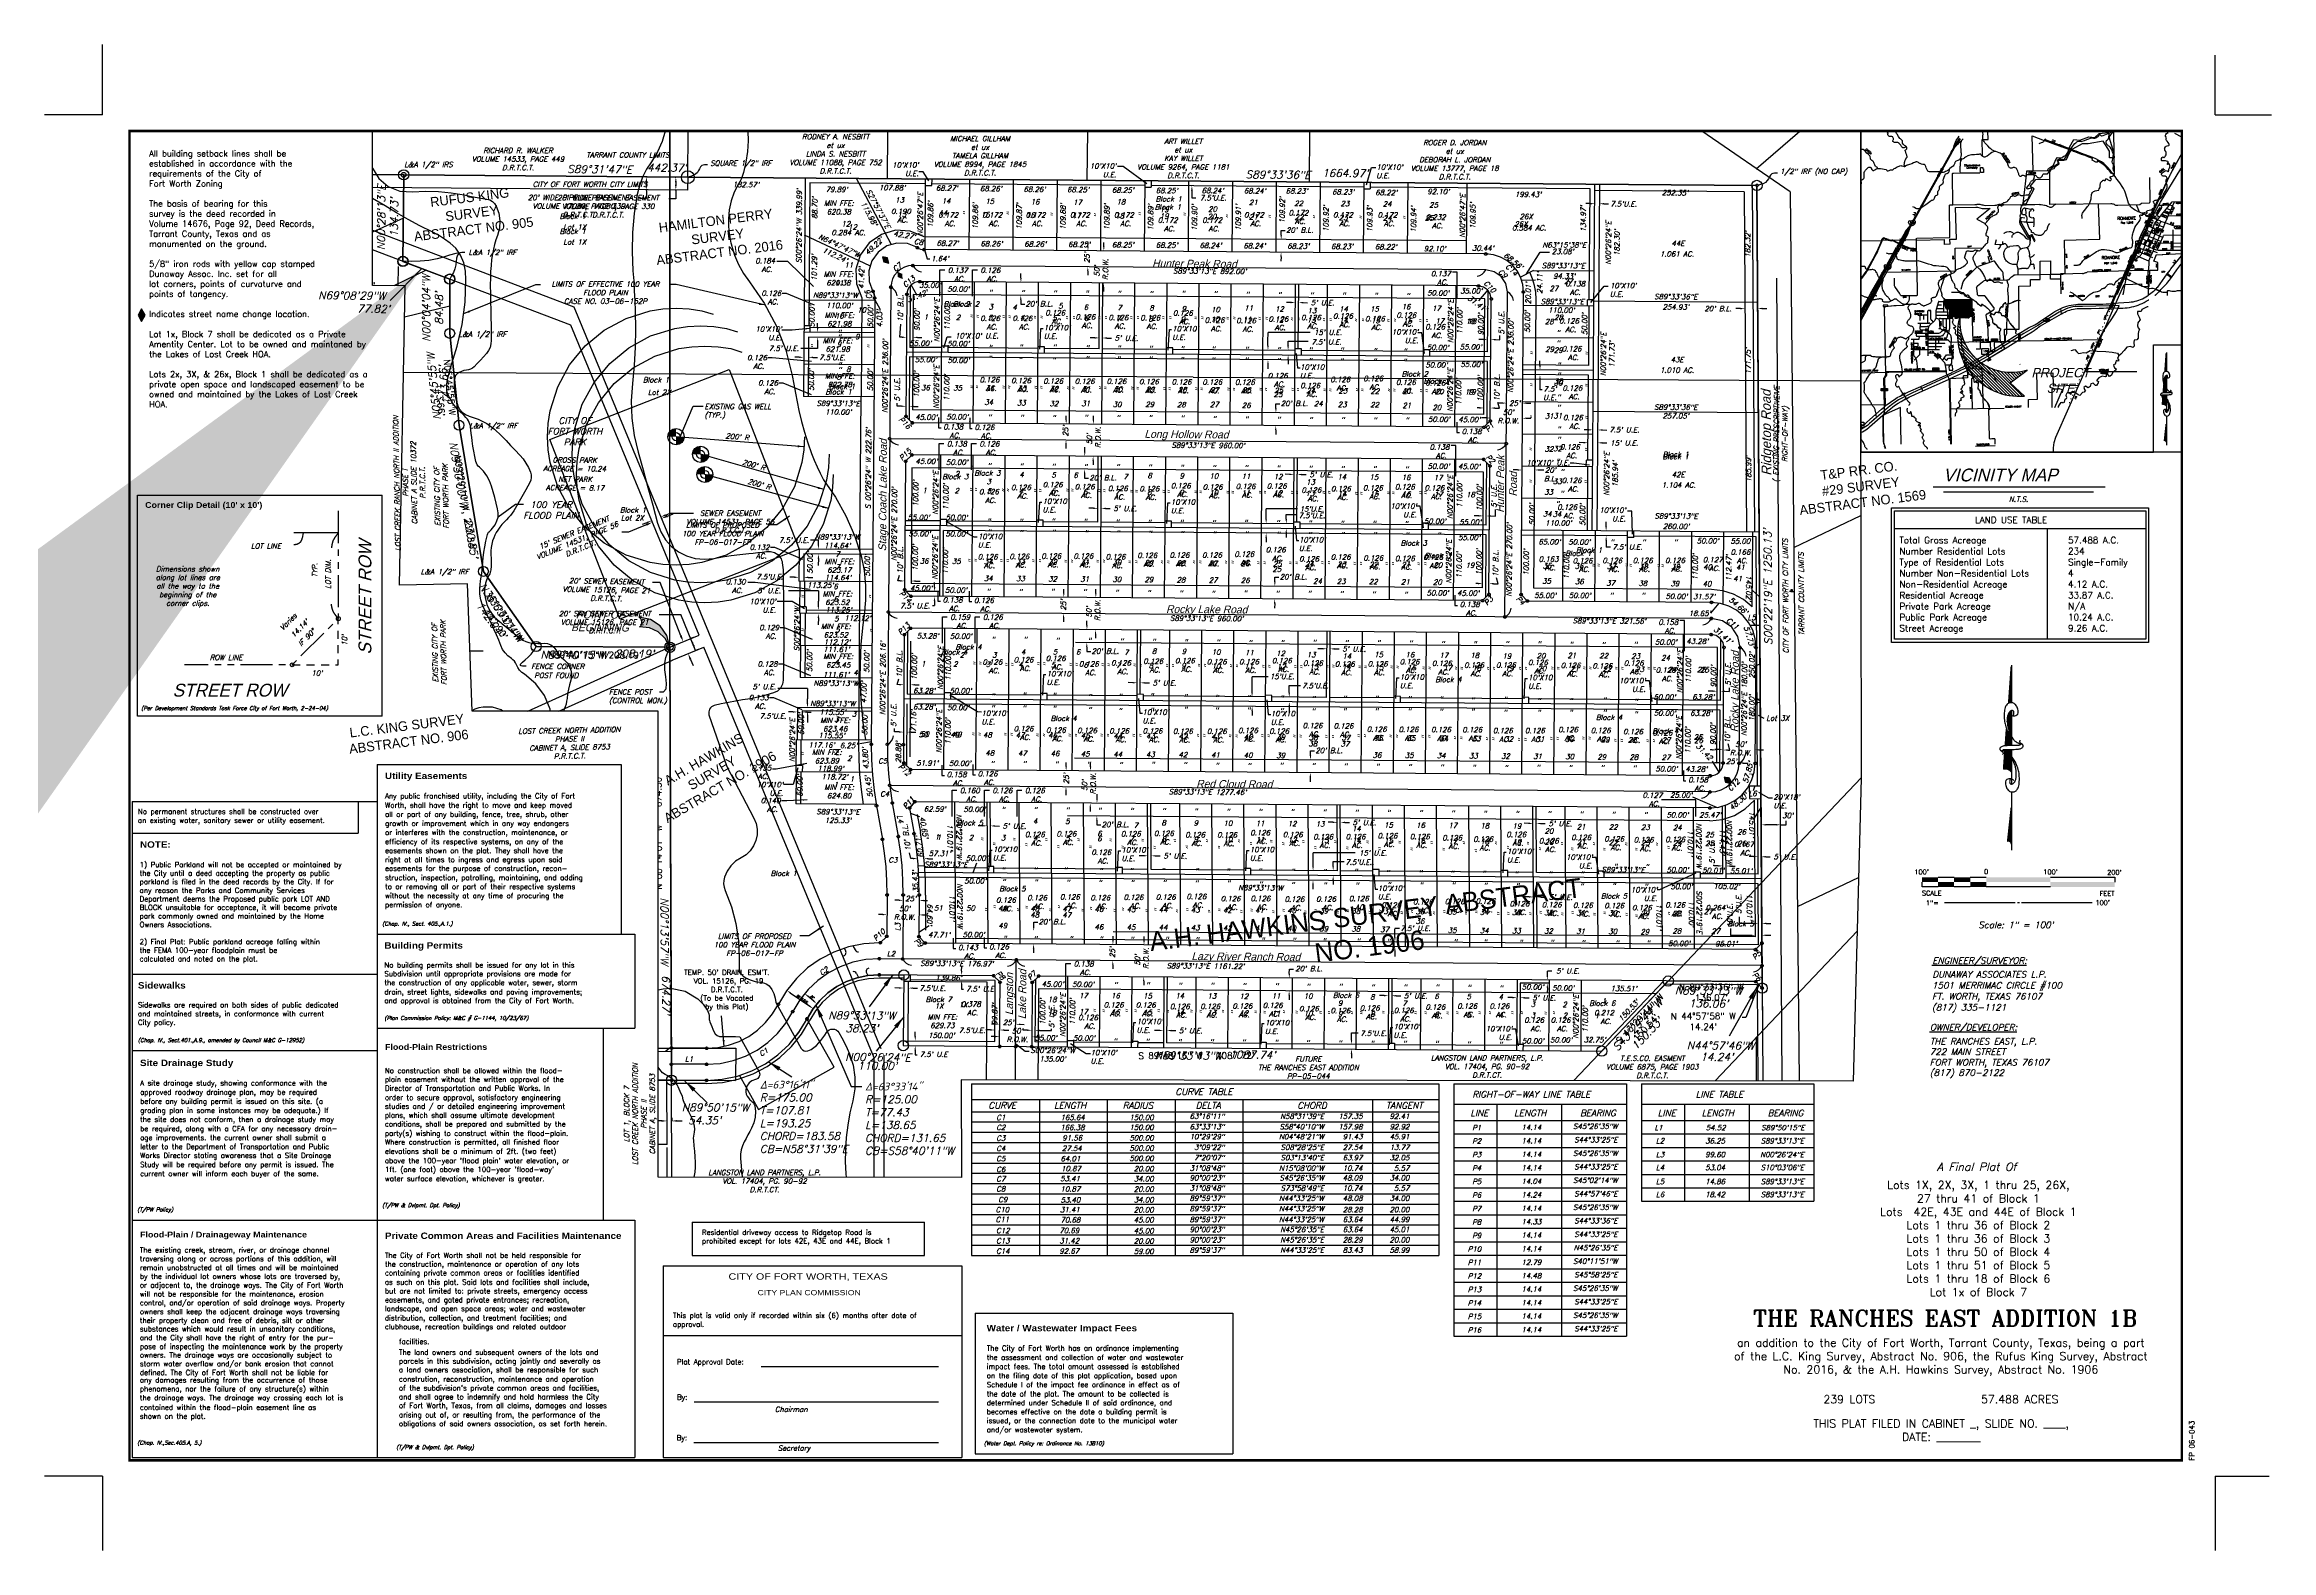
# Paper-space layout 'Layout1' of a CAD drawing. Header units: feet, sheet in inches. Extents: x -0.9 to 33.8, y -1.2 to 22.3.
# The model-space entities are those that its viewports show. They can reach past a viewport. Long polylines and large blocks are cut down to what shows.
import ezdxf
from ezdxf.enums import TextEntityAlignment as Align

# ---------------------------------------------------------------- set-up
doc = ezdxf.new("R2010")
doc.units = ezdxf.units.FT
doc.header["$MEASUREMENT"] = 0
for name, pattern in [('BNDRY50', [0.9375, 0.5, -0.0625, 0.0625, -0.0625, 0.0625, -0.0625, 0.0625, -0.0625]), ('BORDER', [1.75, 0.5, -0.25, 0.5, -0.25, 0, -0.25]), ('CNTR50', [0.9, 0.75, -0.05, 0.05, -0.05]), ('DASH25', [0.1875, 0.125, -0.0625]), ('DASHDOT50', [0.5, 0.25, -0.125, -0.125]), ('DASHED', [0.75, 0.5, -0.25]), ('DASHED2', [0.375, 0.25, -0.125]), ('DASHEDX2', [1.5, 1, -0.5]), ('DEMO12', [0.09375, 0.03125, -0.0625]), ('DIVIDE2', [0.6252, 0.25, -0.125, 0.0001, -0.125, 0.0001, -0.125]), ('DOT25', [0.0625, 0, -0.0625]), ('DOT50', [0.125, 0, -0.125]), ('HIDDEN2', [0.1875, 0.125, -0.0625]), ('HIDN25', [0.0938, 0.0625, -0.0313]), ('HIDN50', [0.1875, 0.125, -0.0625]), ('LONG_TWO_SHORT', [1, 0.5, -0.1, 0.1, -0.1, 0.1, -0.1]), ('PHANTOM2', [1.25, 0.625, -0.125, 0.125, -0.125, 0.125, -0.125]), ('PHNTM33', [1.16, 0.66, -0.1, 0.1, -0.1, 0.1, -0.1]), ('PHNTM50', [1.5, 1, -0.1, 0.1, -0.1, 0.1, -0.1])]:
    doc.linetypes.add(name, pattern=pattern)
doc.layers.get('0').update_dxf_attribs({"linetype": 'CONTINUOUS'})
doc.layers.get('Defpoints').update_dxf_attribs({"color": 249, "linetype": 'CONTINUOUS'})
for name, color, linetype in [('border', 1, 'CONTINUOUS'), ('border text', 7, 'CONTINUOUS'), ('City Limits Line', 4, 'LONG_TWO_SHORT'), ('City Limits Txt', 4, 'CONTINUOUS'), ('e -100yr floodplain', 5, 'DOT50'), ('e-signs', 251, 'CONTINUOUS'), ('f-bldg line', 251, 'HIDN50'), ('f-cl', 251, 'HIDN50'), ('f-cl-tick', 251, 'HIDN50'), ('f-sd inlet', 251, 'CONTINUOUS'), ('f-st names', 251, 'HIDN50'), ('Gas well Heads', 55, 'CONTINUOUS'), ('Land Use Chart', 7, 'CONTINUOUS'), ('NOTES', 7, 'CONTINUOUS'), ('p-100-yr floodway', 4, 'PHNTM50'), ('p-1A curb f', 4, 'CONTINUOUS'), ('p-bearings', 114, 'CONTINUOUS'), ('p-bearings ph 1B', 5, 'CONTINUOUS'), ('p-bl', 3, 'DEMO12'), ('p-boundary ph 1B', 1, 'CONTINUOUS'), ('P-centerline', 2, 'CONTINUOUS'), ('p-cl', 7, 'CNTR50'), ('p-cl tick', 2, 'CONTINUOUS'), ('p-dim', 3, 'CONTINUOUS'), ('p-drainage easement', 2, 'HIDN50'), ('p-ease', 2, 'HIDN50'), ('p-ease-text', 2, 'CONTINUOUS'), ('p-lot 100 1B', 2, 'CONTINUOUS'), ('p-lot 1B', 4, 'CONTINUOUS'), ('p-lot text', 2, 'CONTINUOUS'), ('P-LOT-TXT', 2, 'CONTINUOUS'), ('p-notes', 7, 'CONTINUOUS'), ('p-row', 5, 'PHNTM33'), ('p-street bearings', 6, 'CONTINUOUS'), ('p-street names', 3, 'CONTINUOUS'), ('p-text', 4, 'CONTINUOUS'), ('P-TRI_C-TRANSFORMER_PAD', 4, 'CONTINUOUS'), ('Park Areas Text', 2, 'CONTINUOUS'), ('ph 1B boundary', 1, 'CONTINUOUS'), ('s-adjoiner', 252, 'PHANTOM2'), ('s-adjoiner-txt', 2, 'CONTINUOUS'), ('s-boundary overall', 6, 'CONTINUOUS'), ('s-easement', 252, 'HIDDEN2'), ('s-easement-text', 2, 'CONTINUOUS'), ('s-easement-txt', 2, 'CONTINUOUS'), ('s-esmt-gas', 252, 'HIDN50'), ('s-gas well head', 251, 'CONTINUOUS'), ('s-gashead-radius', 251, 'HIDN25'), ('s-irons-txt', 2, 'CONTINUOUS'), ('s-lot no.', 252, 'CONTINUOUS'), ('s-row', 252, 'PHNTM50'), ('s-street names', 252, 'CONTINUOUS'), ('s-survey-abs', 252, 'CONTINUOUS'), ('s-w', 251, 'HIDN50'), ('TEXT', 2, 'CONTINUOUS'), ('vicinity map', 9, 'CONTINUOUS')]:
    doc.layers.add(name, color=color, linetype=linetype)
doc.styles.add('BOLD', font='BOLD.shx', dxfattribs={"height": 0.006674})
doc.styles.add('GSCALE', font='Romans', dxfattribs={"height": 0.001816})
doc.styles.add('I', font='ITALIC', dxfattribs={"height": 0.024219})
doc.styles.add('ITALIC', font='italic.shx', dxfattribs={"width": 1.5, "height": 0.000581251})
doc.styles.add('L100', font='simplex.shx', dxfattribs={"height": 10})
doc.styles.add('L120S', font='SIMPLEX.SHX', dxfattribs={"oblique": 15, "height": 12})
doc.styles.add('L200', font='simplex', dxfattribs={"height": 8.031496})
doc.styles.add('L60', font='simplex', dxfattribs={"height": 6})
doc.styles.add('L80', font='simplex', dxfattribs={"height": 8})
doc.styles.add('ls100', font='simplex', dxfattribs={"oblique": 15, "height": 10})
doc.styles.add('LS60', font='simplex.shx', dxfattribs={"oblique": 15, "height": 3})
doc.styles.add('LS80', font='simplex.shx', dxfattribs={"oblique": 15, "height": 8})
doc.styles.add('ROMAND', font='ROMAND.SHX', dxfattribs={"oblique": 15, "height": 0.00286})
doc.styles.add('ROMANS', font='romans.shx')
doc.styles.add('ROMANT', font='ROMANT.SHX', dxfattribs={"height": 0.242188})
doc.styles.add('SHADOW', font='shadow')
doc.styles.add('Simplex', font='simplex.shx', dxfattribs={"height": 10})
doc.styles.get("Standard").update_dxf_attribs({"font": 'Simplex.shx'})
doc.styles.add('streetnames', font='tb-ld.shx', dxfattribs={"oblique": 15, "height": 7})
doc.styles.add('TB', font='tb-ld.shx', dxfattribs={"oblique": 15, "height": 1.377953})
doc.styles.add('tb txt', font='tb-hd.shx', dxfattribs={"oblique": 15, "height": 30})
doc.styles.add('TITLE', font='tb-ld.shx', dxfattribs={"width": 1.5, "height": 0.000968752})
doc.dimstyles.new('p-dim', dxfattribs={"dimtxt": 4, "dimasz": 6.5, "dimexe": 0.18, "dimexo": 0.0625, "dimgap": 0.09, "dimtad": 0, "dimzin": 0, "dimdsep": 46, "dimtxsty": 'LS60', "dimcen": 0, "dimse1": 1, "dimse2": 1, "dimclrd": 256, "dimclre": 256, "dimclrt": 256, "dimadec": 0, "dimazin": 0, "dimtfac": 1, "dimtofl": 0, "dimtmove": 2, "dimatfit": 3, "dimfxl": 0, "dimtolj": 1, "dimtzin": 0, "dimarcsym": 0})
doc.dimstyles.new('p-dims', dxfattribs={"dimtxt": 8, "dimasz": 7, "dimexe": 0.18, "dimexo": 0.0625, "dimgap": 0.09, "dimtad": 0, "dimzin": 0, "dimdsep": 46, "dimtxsty": 'LS80', "dimcen": 0, "dimse1": 1, "dimse2": 1, "dimclrd": 256, "dimclre": 256, "dimclrt": 256, "dimadec": 0, "dimazin": 0, "dimtfac": 1, "dimtofl": 0, "dimtmove": 2, "dimatfit": 3, "dimfxl": 0, "dimtolj": 1, "dimtzin": 0, "dimarcsym": 0})
doc.dimstyles.get("Standard").update_dxf_attribs({"dimtxt": 0.18, "dimasz": 0.18, "dimexe": 0.18, "dimexo": 0.0625, "dimgap": 0.09, "dimtad": 0, "dimtih": 1, "dimtoh": 1, "dimdec": 4, "dimzin": 0, "dimdsep": 46, "dimtxsty": 'Standard', "dimcen": 0.09, "dimadec": 0, "dimazin": 0, "dimtfac": 1, "dimtdec": 4, "dimtofl": 0, "dimtmove": 0, "dimatfit": 3, "dimfxl": 0, "dimtolj": 1, "dimtzin": 0, "dimarcsym": 0})

# ---------------------------------------------------------------- blocks, each defined once
blk = doc.blocks.new('GSCALE')
for p, q in [((-1.5, 0, 666), (-1.5, 0.075, 666)), ((-1.25, 0, 666), (-1.5, 0, 666)), ((-1.25, 0.15, 666), (-1, 0.15, 666)), ((-0.75, 0, 666), (-1, 0, 666)), ((-0.75, 0.15, 666), (-0.5, 0.15, 666)), ((0.5, 0, 666), (-0.5, 0, 666)), ((0.5, 0.15, 666), (1.5, 0.15, 666)), ((1.5, 0.15, 666), (1.5, 0.075, 666)), ((-0.05, -0.25, 666), (-1.15, -0.25, 666)), ((0.016, -0.25, 666), (-0.016, -0.25, 666)), ((1.15, -0.25, 666), (0.05, -0.25, 666))]:
    blk.add_line(p, q)
for points in [[(-1.5, 0.15, 666), (-1.5, 0.075, 666), (-1.25, 0.15, 666), (-1.25, 0.075, 666)], [(-1.25, 0.075, 666), (-1.25, 0, 666), (-1, 0.075, 666), (-1, 0, 666)], [(-1, 0.15, 666), (-1, 0.075, 666), (-0.75, 0.15, 666), (-0.75, 0.075, 666)], [(-0.75, 0.075, 666), (-0.75, 0, 666), (-0.5, 0.075, 666), (-0.5, 0, 666)], [(-0.5, 0.15, 666), (-0.5, 0.075, 666), (0.5, 0.15, 666), (0.5, 0.075, 666)], [(0.5, 0.075, 666), (0.5, 0, 666), (1.5, 0.075, 666), (1.5, 0, 666)]]:
    blk.add_solid(points)
at = {"linetype": 'BORDER', "style": 'GSCALE'}
blk.add_text('0', height=0.075, dxfattribs=at).set_placement((-0.501, 0.239, 666), align=Align.MIDDLE)
for s, p in [('SCALE', (-1.502, -0.134, 666)), ('1"=', (-1.442, -0.286, 666))]:
    blk.add_text(s, height=0.075, dxfattribs=at).set_placement(p)
blk.add_text('FEET', height=0.075, dxfattribs=at).set_placement((1.496, -0.139, 666), align=Align.RIGHT)
for tag, p in [('SCALE', (-1.507, 0.235, 666)), ('SCALE', (0.5, 0.235, 666)), ('2SCALE', (1.496, 0.226, 666)), ('SCALE', (1.312, -0.245, 666))]:
    blk.add_attdef(tag, text='', height=0.075, dxfattribs=at).set_placement(p, align=Align.MIDDLE)
blk = doc.blocks.new('*X1')
for p, q in [((3076.61, 780.5), (3078.15, 780.5)), ((3076.62, 780.38), (3079.78, 780.38)), ((3076.62, 780.25), (3081.41, 780.25)), ((3076.63, 780.12), (3082.51, 780.12)), ((3076.63, 780), (3082.18, 780)), ((3076.64, 779.87), (3081.86, 779.87)), ((3076.64, 779.75), (3081.54, 779.75)), ((3076.65, 779.62), (3081.32, 779.62)), ((3076.65, 779.5), (3081.12, 779.5)), ((3076.66, 779.38), (3080.91, 779.38)), ((3076.66, 779.25), (3080.7, 779.25)), ((3076.67, 779.12), (3080.49, 779.12)), ((3076.67, 779), (3080.28, 779)), ((3076.68, 778.88), (3080.11, 778.88)), ((3076.68, 778.75), (3079.95, 778.75)), ((3076.69, 778.62), (3079.78, 778.62)), ((3076.69, 778.5), (3079.62, 778.5))]:
    blk.add_line(p, q)
blk = doc.blocks.new('*X2')
for p, q in [((3080.02, 778.5), (3088.76, 778.5)), ((3080.3, 778.62), (3088.68, 778.62)), ((3080.58, 778.75), (3088.59, 778.75)), ((3080.86, 778.88), (3088.51, 778.88)), ((3081.19, 779), (3088.42, 779)), ((3081.53, 779.12), (3088.28, 779.12)), ((3081.87, 779.25), (3088.06, 779.25)), ((3082.21, 779.38), (3087.85, 779.38)), ((3082.58, 779.5), (3087.64, 779.5)), ((3083.06, 779.62), (3087.25, 779.62)), ((3083.71, 779.75), (3086.79, 779.75)), ((3084.78, 779.88), (3085.13, 779.88))]:
    blk.add_line(p, q)
blk = doc.blocks.new('*X3')
for p, q in [((3091.38, 779.38), (3092.65, 779.38)), ((3091.4, 779.25), (3094.25, 779.25)), ((3091.43, 779.12), (3095.86, 779.12)), ((3091.46, 779), (3097.47, 779)), ((3091.49, 778.88), (3099.07, 778.88)), ((3091.5, 778.75), (3100.68, 778.75)), ((3091.52, 778.62), (3102.29, 778.62)), ((3091.53, 778.5), (3103.9, 778.5))]:
    blk.add_line(p, q)
blk = doc.blocks.new('*X4')
for p, q in [((3067.58, 778.5), (3072.76, 778.5)), ((3067.72, 778.62), (3072.95, 778.62)), ((3067.86, 778.75), (3073.15, 778.75)), ((3067.96, 778.88), (3073.34, 778.88)), ((3068.06, 779), (3075.37, 779)), ((3068.15, 779.12), (3075.37, 779.12)), ((3068.23, 779.25), (3075.37, 779.25)), ((3068.3, 779.37), (3075.37, 779.37)), ((3068.37, 779.5), (3075.37, 779.5)), ((3068.41, 779.62), (3075.37, 779.62)), ((3068.45, 779.75), (3075.36, 779.75)), ((3068.49, 779.88), (3075.35, 779.88)), ((3068.51, 780), (3075.35, 780)), ((3068.53, 780.12), (3075.34, 780.12)), ((3068.54, 781.25), (3068.54, 781.25)), ((3068.54, 781.12), (3070.15, 781.12)), ((3068.55, 781), (3071.75, 781)), ((3068.55, 780.88), (3073.36, 780.88)), ((3068.55, 780.25), (3075.33, 780.25)), ((3068.56, 780.75), (3074.97, 780.75)), ((3068.56, 780.62), (3075.3, 780.62)), ((3068.56, 780.5), (3075.31, 780.5)), ((3068.56, 780.38), (3075.32, 780.38)), ((3072.97, 778.5), (3075.36, 778.5)), ((3073.11, 778.62), (3075.36, 778.62)), ((3073.24, 778.75), (3075.37, 778.75)), ((3073.38, 778.88), (3075.37, 778.88))]:
    blk.add_line(p, q)
blk = doc.blocks.new('*X5')
for p, q in [((3042.85, 778.5), (3055.11, 778.5)), ((3043.11, 778.62), (3054.04, 778.62)), ((3043.27, 778.75), (3052.96, 778.75)), ((3043.38, 778.88), (3051.89, 778.88)), ((3043.46, 779), (3050.82, 779)), ((3043.52, 779.12), (3049.75, 779.12)), ((3043.56, 779.25), (3048.68, 779.25)), ((3043.57, 779.75), (3044.39, 779.75)), ((3043.58, 779.38), (3047.61, 779.38)), ((3043.59, 779.62), (3045.46, 779.62)), ((3043.59, 779.5), (3046.54, 779.5))]:
    blk.add_line(p, q)
blk = doc.blocks.new('NORTHA')
for p, q in [((0.2, 0), (0, 0)), ((1.5, 0), (0.2, 0)), ((1.5, 0), (0.3, 0.14)), ((2.015, 0.001), (1.5, 0)), ((2.7, 0), (2.284, 0)), ((3.137, 0), (2.7, 0)), ((3.476, 0.227), (2.8, 0.28)), ((3.216, 0), (3.137, 0)), ((3.466, 0), (3.239, 0)), ((3.483, 0), (3.466, 0)), ((4.102, 0.179), (3.603, 0.217)), ((4.207, 0.171), (4.102, 0.179)), ((4.617, 0.139), (4.528, 0.146)), ((6.4, 0), (5.082, 0.102)), ((6.4, 0), (5.101, 0)), ((4.828, -0.002), (3.617, 0))]:
    blk.add_line(p, q)
for points in [[(2.406, -0.077, 0.077736), (2.443, -0.032, 0.07962), (2.463, 0.021, 0.096266), (2.464, 0.096, 0.100752), (2.438, 0.162, 0.224486), (2.364, 0.207, 0.11255), (2.198, 0.187, 0.100563), (2.077, 0.115, 0.134878), (2.021, 0.026, 0.132719), (2.018, -0.09, 0.155229), (2.07, -0.176, 0.101616), (2.18, -0.239, 0.067278), (2.368, -0.273, 0.034332), (2.62, -0.267, 0.050354), (2.789, -0.234, 0.032541), (3.002, -0.155, 0.044988), (3.145, -0.074, 0.025546), (3.216, -0.02, 0.017117), (3.314, 0.07, 0.06565), (3.372, 0.143, 0.042468), (3.434, 0.272)], [(2.464, 0.022, 0.076919), (2.432, 0.047, 0.080527), (2.396, 0.061, 0.088695), (2.338, 0.061, 0.141897), (2.304, 0.046, 0.152973), (2.286, 0.016, 0.126446), (2.287, -0.027, 0.120122), (2.31, -0.069, 0.080483), (2.366, -0.113, 0.067361), (2.472, -0.154, 0.059891), (2.598, -0.169, 0.028199), (2.764, -0.159, 0.039094), (2.881, -0.136, 0.016831), (2.958, -0.112, 0.008651), (3.104, -0.057, 0.03625), (3.178, -0.022, 0.021578), (3.295, 0.052)], [(3.309, 0.314, 0.155222), (3.326, 0.283, 0.230745), (3.349, 0.276, 0.039788), (3.37, 0.281, 0.040789), (3.389, 0.289, 0.05365), (3.403, 0.299, -0.067543), (3.418, 0.309, -0.159888), (3.445, 0.312, -0.204389), (3.463, 0.3, -0.067398), (3.472, 0.282, -0.052215), (3.477, 0.257, -0.013577), (3.481, 0.212, -0.005027), (3.486, 0.091, -0.010776), (3.486, 0.059, -0.005653), (3.484, -0.002)], [(3.616, -0.002, 0.004821), (3.616, 0.055, 0.00885), (3.615, 0.086, 0.005772), (3.608, 0.202, 0.010588), (3.602, 0.265, 0.071206), (3.589, 0.318, 0.064975), (3.559, 0.368, 0.103615), (3.527, 0.396, 0.157116), (3.499, 0.401, 0.084448), (3.469, 0.392, 0.119022), (3.452, 0.378), (3.41, 0.32), (3.386, 0.288)], [(4.707, 0.054, 0.077736), (4.67, 0.009, 0.07962), (4.65, -0.045, 0.096266), (4.649, -0.119, 0.100752), (4.675, -0.185, 0.224486), (4.75, -0.23, 0.11255), (4.916, -0.211, 0.100563), (5.036, -0.138, 0.134878), (5.092, -0.049, 0.132719), (5.095, 0.067, 0.155229), (5.044, 0.153, 0.101616), (4.933, 0.215, 0.067278), (4.746, 0.25, 0.034332), (4.493, 0.244, 0.050354), (4.324, 0.211, 0.032541), (4.112, 0.132, 0.044988), (3.969, 0.051, 0.025546), (3.898, -0.003, 0.017117), (3.799, -0.093, 0.06565), (3.741, -0.166, 0.042468), (3.679, -0.295)], [(4.65, -0.046, 0.076919), (4.681, -0.071, 0.080527), (4.718, -0.084, 0.088695), (4.776, -0.085, 0.141897), (4.809, -0.069, 0.152973), (4.827, -0.039, 0.126446), (4.827, 0.003, 0.120122), (4.803, 0.046, 0.080483), (4.747, 0.09, 0.067361), (4.641, 0.131, 0.059891), (4.515, 0.146, 0.028199), (4.35, 0.136, 0.039094), (4.233, 0.113, 0.016831), (4.156, 0.089, 0.008651), (4.009, 0.034, 0.03625), (3.935, -0.001, 0.021578), (3.818, -0.075)], [(3.484, -0.002, 0.004821), (3.485, -0.059, 0.00885), (3.486, -0.091, 0.005772), (3.493, -0.207, 0.010588), (3.499, -0.27, 0.071206), (3.512, -0.322, 0.064975), (3.542, -0.373, 0.103615), (3.574, -0.4, 0.157116), (3.602, -0.405, 0.084448), (3.632, -0.396, 0.119022), (3.649, -0.382), (3.691, -0.324), (3.715, -0.292)], [(3.792, -0.318, 0.155222), (3.775, -0.288, 0.230745), (3.752, -0.281, 0.039788), (3.731, -0.286, 0.040789), (3.712, -0.294, 0.05365), (3.698, -0.303, -0.067543), (3.683, -0.313, -0.159888), (3.656, -0.317, -0.204389), (3.638, -0.304, -0.067398), (3.629, -0.286, -0.052215), (3.624, -0.261, -0.013577), (3.62, -0.216, -0.005027), (3.615, -0.095, -0.010776), (3.615, -0.063, -0.005653), (3.616, -0.002)]]:
    blk.add_lwpolyline(points, format="xyb")
for centre, radius, start, end in [((0.2, 0.107), 0.107, 270.06137, 18.18966), ((2.509, 0.227), 0.297, 310.13943, 10.26472)]:
    blk.add_arc(centre, radius, start, end)
at = {"xscale": 0.1, "yscale": 0.1, "zscale": 0.1}
for name in ['*X5', '*X4', '*X1', '*X2', '*X3']:
    blk.add_blockref(name, (-304.053, -77.845), dxfattribs=at)
at = {"style": 'I', "flags": 4}
blk.add_attdef('MAG-DATE', text='', height=0.1, dxfattribs=at).set_placement((0.428, -0.117), align=Align.MIDDLE)
blk = doc.blocks.new('*D92')
at = {"layer": 'Defpoints', "color": 0}
for p in [(2342412.4, 7044316.1), (2342412.4, 7044296), (2342413.4, 7044296)]:
    blk.add_point(p, dxfattribs=at)
at = {"layer": 's-easement-txt', "lineweight": -2}
for p, q in [((2342412.4, 7044316.1), (2342413.6, 7044316.1)), ((2342412.4, 7044296), (2342413.6, 7044296)), ((2342413.4, 7044308.1), (2342413.4, 7044304))]:
    blk.add_line(p, q, dxfattribs=at)
at = {"layer": 's-easement-txt'}
for points in [[(2342412.1, 7044308.1), (2342414.8, 7044308.1), (2342413.4, 7044316.1)], [(2342412.1, 7044304), (2342414.8, 7044304), (2342413.4, 7044296)]]:
    blk.add_solid(points, dxfattribs=at)
blk = doc.blocks.new('*D95')
at = {"layer": 'Defpoints', "color": 0}
for p in [(2342421.6, 7043780.5), (2342435.8, 7043786.4), (2342435.8, 7043786.4)]:
    blk.add_point(p, dxfattribs=at)
at = {"layer": 's-easement-txt', "lineweight": -2}
for p, q in [((2342414.2, 7043777.4), (2342406.8, 7043774.4)), ((2342421.6, 7043780.6), (2342421.5, 7043780.7)), ((2342435.8, 7043786.4), (2342435.7, 7043786.6)), ((2342443.2, 7043789.4), (2342450.6, 7043792.5))]:
    blk.add_line(p, q, dxfattribs=at)
at = {"layer": 's-easement-txt'}
for points in [[(2342413.7, 7043778.7), (2342414.7, 7043776.2), (2342421.6, 7043780.5)], [(2342442.7, 7043790.7), (2342443.7, 7043788.2), (2342435.8, 7043786.4)]]:
    blk.add_solid(points, dxfattribs=at)
blk = doc.blocks.new('*D96')
at = {"layer": 'Defpoints', "color": 0}
for p in [(2342482.6, 7043596.9), (2342486.4, 7043598.5), (2342494, 7043580)]:
    blk.add_point(p, dxfattribs=at)
at = {"layer": 's-easement-txt', "lineweight": -2}
for p, q in [((2342486.3, 7043598.5), (2342482.4, 7043596.9)), ((2342487.1, 7043585.8), (2342485.6, 7043589.5)), ((2342493.9, 7043580), (2342490, 7043578.4))]:
    blk.add_line(p, q, dxfattribs=at)
at = {"layer": 's-easement-txt'}
for points in [[(2342486.8, 7043590), (2342484.4, 7043589), (2342482.6, 7043596.9)], [(2342488.3, 7043586.3), (2342485.9, 7043585.3), (2342490.2, 7043578.4)]]:
    blk.add_solid(points, dxfattribs=at)
blk = doc.blocks.new('*D97')
at = {"layer": 'Defpoints', "color": 0}
for p in [(2342445.4, 7042850.6), (2342445.4, 7042845.8), (2342452.9, 7042850.6)]:
    blk.add_point(p, dxfattribs=at)
at = {"layer": 's-easement-txt', "lineweight": -2}
for p, q in [((2342437.4, 7042845.8), (2342429.4, 7042845.7)), ((2342445.4, 7042850.5), (2342445.4, 7042845.6)), ((2342452.9, 7042850.5), (2342452.9, 7042845.6)), ((2342460.9, 7042845.8), (2342468.9, 7042845.9))]:
    blk.add_line(p, q, dxfattribs=at)
at = {"layer": 's-easement-txt'}
for points in [[(2342437.4, 7042847.1), (2342437.4, 7042844.4), (2342445.4, 7042845.8)], [(2342460.9, 7042847.2), (2342460.9, 7042844.5), (2342452.9, 7042845.8)]]:
    blk.add_solid(points, dxfattribs=at)
blk = doc.blocks.new('SMICP')
at = {"const_width": 0.0547}
for points in [[(0, 0.02735, 0.41421356), (-0.02735, 0, 1)], [(0, -0.02735, 0.41421356), (0.02735, 0, 1)]]:
    blk.add_lwpolyline(points, format="xyb", dxfattribs=at)
blk.add_circle((0, 0), 0.0547)
blk = doc.blocks.new('*D9')
at = {"layer": 'Defpoints', "color": 0}
for p in [(2342422.6, 7043778), (2342423.1, 7043776.8), (2342437.3, 7043782.7)]:
    blk.add_point(p, dxfattribs=at)
at = {"layer": 's-easement-text', "lineweight": -2}
for p, q in [((2342413.4, 7043774.1), (2342404.2, 7043770.3)), ((2342446.1, 7043787.7), (2342455.3, 7043791.5))]:
    blk.add_line(p, q, dxfattribs=at)
at = {"layer": 's-easement-text'}
for points in [[(2342412.8, 7043775.7), (2342414, 7043772.6), (2342422.6, 7043778)], [(2342445.4, 7043789.2), (2342446.7, 7043786.1), (2342436.8, 7043783.9)]]:
    blk.add_solid(points, dxfattribs=at)
at = {"layer": 's-easement-text', "insert": (2342305.8, 7043749.7), "char_height": 8, "attachment_point": 5, "rotation": 22.5, "style": 'LS80'}
blk.add_mtext("\\A1;15' SEWER EASEMENT\\PVOLUME 14531, PAGE 56\\PD.R.T.C.T.", dxfattribs=at)
blk = doc.blocks.new('*D10')
at = {"layer": 'Defpoints', "color": 0}
for p in [(2342470.8, 7043592.1), (2342478.4, 7043573.6), (2342478.4, 7043573.6)]:
    blk.add_point(p, dxfattribs=at)
at = {"layer": 's-easement-text', "lineweight": -2}
for p, q in [((2342467, 7043601.3), (2342463.2, 7043610.6)), ((2342482.2, 7043564.3), (2342486, 7043555.1))]:
    blk.add_line(p, q, dxfattribs=at)
at = {"layer": 's-easement-text'}
for points in [[(2342468.5, 7043602), (2342465.4, 7043600.7), (2342470.8, 7043592.1)], [(2342483.7, 7043565), (2342480.6, 7043563.7), (2342478.4, 7043573.6)]]:
    blk.add_solid(points, dxfattribs=at)
at = {"layer": 's-easement-text', "insert": (2342351.2, 7043672.9), "char_height": 8, "attachment_point": 5, "rotation": 359, "style": 'LS80'}
blk.add_mtext("\\A1;20' SEWER EASEMENT\\PVOLUME 15126, PAGE 21\\PD.R.T.C.T.", dxfattribs=at)
blk = doc.blocks.new('*D13')
at = {"layer": 'Defpoints', "color": 0}
for p in [(2342458.2, 7044315.7), (2342458.2, 7044295.7), (2342459.2, 7044295.7)]:
    blk.add_point(p, dxfattribs=at)
at = {"layer": 's-easement-txt', "color": 0, "lineweight": -2}
for p, q in [((2342458.2, 7044315.7), (2342459.4, 7044315.7)), ((2342458.2, 7044295.7), (2342459.4, 7044295.7)), ((2342459.2, 7044307.7), (2342459.2, 7044303.7)), ((2342459.2, 7044295.7), (2342459.2, 7044281.8)), ((2342459.2, 7044281.8), (2342459.2, 7044281.8))]:
    blk.add_line(p, q, dxfattribs=at)
at = {"layer": 's-easement-txt', "color": 0}
for points in [[(2342457.9, 7044307.7), (2342460.6, 7044307.7), (2342459.2, 7044315.7)], [(2342457.9, 7044303.7), (2342460.6, 7044303.7), (2342459.2, 7044295.7)]]:
    blk.add_solid(points, dxfattribs=at)
blk = doc.blocks.new('*D14')
at = {"layer": 'Defpoints', "color": 0}
for p in [(2342658.3, 7044036.2), (2342665.8, 7044036.1), (2342665.8, 7044035)]:
    blk.add_point(p, dxfattribs=at)
at = {"layer": 's-easement-txt', "lineweight": -2}
for p, q in [((2342651.3, 7044035.1), (2342644.3, 7044035.1)), ((2342672.8, 7044034.9), (2342679.8, 7044034.9))]:
    blk.add_line(p, q, dxfattribs=at)
at = {"layer": 's-easement-txt'}
for points in [[(2342651.3, 7044036.2), (2342651.3, 7044033.9), (2342658.3, 7044035)], [(2342672.8, 7044036.1), (2342672.8, 7044033.8), (2342665.8, 7044035)]]:
    blk.add_solid(points, dxfattribs=at)
at = {"layer": 's-easement-txt', "insert": (2342703.1, 7044034.7), "char_height": 8, "attachment_point": 5, "rotation": 359.5601, "style": 'LS80'}
blk.add_mtext("\\A1;7.5'U.E.", dxfattribs=at)
blk = doc.blocks.new('*D15')
at = {"layer": 'Defpoints', "color": 0}
for p in [(2342648.5, 7043483.8), (2342656, 7043483.8), (2342656, 7043482.6)]:
    blk.add_point(p, dxfattribs=at)
at = {"layer": 's-easement-txt', "lineweight": -2}
for p, q in [((2342641.5, 7043482.7), (2342634.5, 7043482.8)), ((2342663, 7043482.6), (2342670, 7043482.5))]:
    blk.add_line(p, q, dxfattribs=at)
at = {"layer": 's-easement-txt'}
for points in [[(2342641.5, 7043483.9), (2342641.5, 7043481.6), (2342648.5, 7043482.7)], [(2342663, 7043483.7), (2342663, 7043481.4), (2342656, 7043482.6)]]:
    blk.add_solid(points, dxfattribs=at)
at = {"layer": 's-easement-txt', "insert": (2342610.4, 7043476.4), "char_height": 8, "attachment_point": 5, "rotation": 359.5601, "style": 'LS80'}
blk.add_mtext("\\A1;7.5'U.E.", dxfattribs=at)
blk = doc.blocks.new('*D16')
at = {"layer": 'Defpoints', "color": 0}
for p in [(2342651, 7043693.5), (2342658.5, 7043693.5), (2342658.5, 7043692.3)]:
    blk.add_point(p, dxfattribs=at)
at = {"layer": 's-easement-txt', "lineweight": -2}
for p, q in [((2342644, 7043692.4), (2342637, 7043692.5)), ((2342665.5, 7043692.3), (2342672.5, 7043692.2))]:
    blk.add_line(p, q, dxfattribs=at)
at = {"layer": 's-easement-txt'}
for points in [[(2342644, 7043693.6), (2342644, 7043691.3), (2342651, 7043692.4)], [(2342665.5, 7043693.5), (2342665.5, 7043691.1), (2342658.5, 7043692.3)]]:
    blk.add_solid(points, dxfattribs=at)
at = {"layer": 's-easement-txt', "insert": (2342605.2, 7043693.2), "char_height": 8, "attachment_point": 5, "rotation": 359.5601, "style": 'LS80'}
blk.add_mtext("\\A1;7.5'U.E.", dxfattribs=at)
blk = doc.blocks.new('*D17')
at = {"layer": 'Defpoints', "color": 0}
for p in [(2343890.2, 7044275.3), (2343897.7, 7044275.3), (2343897.7, 7044274.2)]:
    blk.add_point(p, dxfattribs=at)
at = {"layer": 's-easement-txt', "lineweight": -2}
for p, q in [((2343883.2, 7044274.3), (2343876.2, 7044274.3)), ((2343904.7, 7044274.1), (2343911.7, 7044274.1))]:
    blk.add_line(p, q, dxfattribs=at)
at = {"layer": 's-easement-txt'}
for points in [[(2343883.2, 7044275.4), (2343883.1, 7044273.1), (2343890.2, 7044274.2)], [(2343904.7, 7044275.3), (2343904.6, 7044272.9), (2343897.7, 7044274.2)]]:
    blk.add_solid(points, dxfattribs=at)
at = {"layer": 's-easement-txt', "insert": (2343935, 7044273.9), "char_height": 8, "attachment_point": 5, "rotation": 359.5601, "style": 'LS80'}
blk.add_mtext("\\A1;7.5'U.E.", dxfattribs=at)
blk = doc.blocks.new('*D18')
at = {"layer": 'Defpoints', "color": 0}
for p in [(2343887.5, 7043923.1), (2343895, 7043923), (2343895, 7043921.9)]:
    blk.add_point(p, dxfattribs=at)
at = {"layer": 's-easement-txt', "lineweight": -2}
for p, q in [((2343880.5, 7043922), (2343873.5, 7043922.1)), ((2343902, 7043921.9), (2343909, 7043921.8))]:
    blk.add_line(p, q, dxfattribs=at)
at = {"layer": 's-easement-txt'}
for points in [[(2343880.5, 7043923.2), (2343880.4, 7043920.9), (2343887.5, 7043922)], [(2343902, 7043923), (2343901.9, 7043920.7), (2343895, 7043921.9)]]:
    blk.add_solid(points, dxfattribs=at)
at = {"layer": 's-easement-txt', "insert": (2343936.2, 7043922.1), "char_height": 8, "attachment_point": 5, "rotation": 359.5601, "style": 'LS80'}
blk.add_mtext("\\A1;7.5' U.E.", dxfattribs=at)
blk = doc.blocks.new('*D19')
at = {"layer": 'Defpoints', "color": 0}
for p in [(2342814.1, 7043053.9), (2342821.6, 7043053.9), (2342821.6, 7043052.7)]:
    blk.add_point(p, dxfattribs=at)
at = {"layer": 's-easement-txt', "lineweight": -2}
for p, q in [((2342807.1, 7043052.8), (2342800.1, 7043052.9)), ((2342828.6, 7043052.7), (2342835.6, 7043052.6))]:
    blk.add_line(p, q, dxfattribs=at)
at = {"layer": 's-easement-txt'}
for points in [[(2342807.1, 7043054), (2342807.1, 7043051.7), (2342814.1, 7043052.8)], [(2342828.6, 7043053.8), (2342828.6, 7043051.5), (2342821.6, 7043052.7)]]:
    blk.add_solid(points, dxfattribs=at)
at = {"layer": 's-easement-txt', "insert": (2342859, 7043052.5), "char_height": 8, "attachment_point": 5, "rotation": 359.5601, "style": 'LS80'}
blk.add_mtext("\\A1;7.5'U.E.", dxfattribs=at)
blk = doc.blocks.new('*D20')
at = {"layer": 'Defpoints', "color": 0}
for p in [(2343190, 7043120.1), (2343187.9, 7043070.1), (2343189.6, 7043070.1)]:
    blk.add_point(p, dxfattribs=at)
at = {"layer": 'p-dim', "lineweight": -2}
for p, q in [((2343188.3, 7043126.6), (2343188.4, 7043133.1)), ((2343187.8, 7043063.6), (2343187.8, 7043057.1))]:
    blk.add_line(p, q, dxfattribs=at)
at = {"layer": 'p-dim'}
for points in [[(2343187.2, 7043126.6), (2343189.4, 7043126.6), (2343188.3, 7043120.1)], [(2343186.7, 7043063.6), (2343188.9, 7043063.6), (2343187.9, 7043070.1)]]:
    blk.add_solid(points, dxfattribs=at)
at = {"layer": 'p-dim', "insert": (2343184.7, 7043096.3), "char_height": 8, "attachment_point": 5, "rotation": 89.5537, "style": 'LS80'}
blk.add_mtext("\\A1;50'\\P R.O.W.", dxfattribs=at)
blk = doc.blocks.new('*D21')
at = {"layer": 'Defpoints', "color": 0}
for p in [(2343140.7, 7043120.5), (2343139.7, 7043095.5), (2343140.5, 7043095.5)]:
    blk.add_point(p, dxfattribs=at)
at = {"layer": 'p-dim', "lineweight": -2}
for p, q in [((2343140, 7043127), (2343140, 7043133.5)), ((2343139.7, 7043089), (2343139.6, 7043082.5))]:
    blk.add_line(p, q, dxfattribs=at)
at = {"layer": 'p-dim'}
for points in [[(2343138.9, 7043127), (2343141, 7043127), (2343139.9, 7043120.5)], [(2343138.6, 7043089), (2343140.7, 7043089), (2343139.7, 7043095.5)]]:
    blk.add_solid(points, dxfattribs=at)
at = {"layer": 'p-dim', "insert": (2343139.1, 7043108.3), "char_height": 8, "attachment_point": 5, "rotation": 89.5537, "style": 'LS80'}
blk.add_mtext("\\A1;25'", dxfattribs=at)
blk = doc.blocks.new('*D22')
at = {"layer": 'Defpoints', "color": 0}
for p in [(2342963.5, 7042976.3), (2343013.5, 7042976.8), (2343013.5, 7042975.9)]:
    blk.add_point(p, dxfattribs=at)
at = {"layer": 'p-dim', "lineweight": -2}
for p, q in [((2342957, 7042977.2), (2342950.5, 7042977.2)), ((2343020, 7042976.7), (2343026.5, 7042976.7))]:
    blk.add_line(p, q, dxfattribs=at)
at = {"layer": 'p-dim'}
for points in [[(2342957, 7042978.3), (2342957, 7042976.1), (2342963.5, 7042977.1)], [(2343020, 7042977.8), (2343020, 7042975.6), (2343013.5, 7042976.8)]]:
    blk.add_solid(points, dxfattribs=at)
at = {"layer": 'p-dim', "insert": (2342991, 7042979.4), "char_height": 8, "attachment_point": 5, "rotation": 359.5601, "style": 'LS80'}
blk.add_mtext("\\A1;50'\\PR.O.W.", dxfattribs=at)
blk = doc.blocks.new('*D23')
at = {"layer": 'Defpoints', "color": 0}
for p in [(2342963.7, 7042996.2), (2342988.7, 7042996.3), (2342988.7, 7042996)]:
    blk.add_point(p, dxfattribs=at)
at = {"layer": 'p-dim', "lineweight": -2}
for p, q in [((2342957.2, 7042996.6), (2342950.7, 7042996.6)), ((2342995.2, 7042996.3), (2343001.7, 7042996.2))]:
    blk.add_line(p, q, dxfattribs=at)
at = {"layer": 'p-dim'}
for points in [[(2342957.2, 7042997.6), (2342957.2, 7042995.5), (2342963.7, 7042996.5)], [(2342995.2, 7042997.3), (2342995.2, 7042995.2), (2342988.7, 7042996.3)]]:
    blk.add_solid(points, dxfattribs=at)
at = {"layer": 'p-dim', "insert": (2342977, 7042999.2), "char_height": 8, "attachment_point": 5, "rotation": 359.5601, "style": 'LS80'}
blk.add_mtext("\\A1;25'", dxfattribs=at)
blk = doc.blocks.new('*D24')
at = {"layer": 'Defpoints', "color": 0}
for p in [(2343108.4, 7043390.7), (2343104.6, 7043340.8), (2343108.1, 7043340.8)]:
    blk.add_point(p, dxfattribs=at)
at = {"layer": 'p-dim', "lineweight": -2}
for p, q in [((2343105, 7043397.3), (2343105.1, 7043403.8)), ((2343104.5, 7043334.3), (2343104.5, 7043327.8))]:
    blk.add_line(p, q, dxfattribs=at)
at = {"layer": 'p-dim'}
for points in [[(2343103.9, 7043397.3), (2343106.1, 7043397.3), (2343105, 7043390.8)], [(2343103.5, 7043334.3), (2343105.6, 7043334.3), (2343104.6, 7043340.8)]]:
    blk.add_solid(points, dxfattribs=at)
at = {"layer": 'p-dim', "insert": (2343102.4, 7043368.3), "char_height": 8, "attachment_point": 5, "rotation": 89.5537, "style": 'LS80'}
blk.add_mtext("\\A1;50'\\P R.O.W.", dxfattribs=at)
blk = doc.blocks.new('*D25')
at = {"layer": 'Defpoints', "color": 0}
for p in [(2343066.7, 7043366.1), (2343066.8, 7043366.1), (2343066.9, 7043391.1)]:
    blk.add_point(p, dxfattribs=at)
at = {"layer": 'p-dim', "lineweight": -2}
for p, q in [((2343067.1, 7043397.6), (2343067.1, 7043404.1)), ((2343066.8, 7043359.6), (2343066.7, 7043353.1))]:
    blk.add_line(p, q, dxfattribs=at)
at = {"layer": 'p-dim'}
for points in [[(2343066, 7043397.6), (2343068.2, 7043397.6), (2343067, 7043391.1)], [(2343065.7, 7043359.6), (2343067.9, 7043359.6), (2343066.8, 7043366.1)]]:
    blk.add_solid(points, dxfattribs=at)
at = {"layer": 'p-dim', "insert": (2343067.3, 7043378.8), "char_height": 8, "attachment_point": 5, "rotation": 89.5537, "style": 'LS80'}
blk.add_mtext("\\A1;25'", dxfattribs=at)
blk = doc.blocks.new('*D26')
at = {"layer": 'Defpoints', "color": 0}
for p in [(2342788, 7043168), (2342838, 7043167.6), (2342838, 7043166.7)]:
    blk.add_point(p, dxfattribs=at)
at = {"layer": 'p-dim', "lineweight": -2}
for p, q in [((2342781.5, 7043167.1), (2342775, 7043167.1)), ((2342844.5, 7043166.6), (2342851, 7043166.6))]:
    blk.add_line(p, q, dxfattribs=at)
at = {"layer": 'p-dim'}
for points in [[(2342781.5, 7043168.2), (2342781.5, 7043166), (2342788, 7043167)], [(2342844.5, 7043167.7), (2342844.5, 7043165.5), (2342838, 7043166.7)]]:
    blk.add_solid(points, dxfattribs=at)
at = {"layer": 'p-dim', "insert": (2342815.6, 7043169.9), "char_height": 8, "attachment_point": 5, "rotation": 359.5601, "style": 'LS80'}
blk.add_mtext("\\A1;50' \\PR.O.W.", dxfattribs=at)
blk = doc.blocks.new('*D27')
at = {"layer": 'Defpoints', "color": 0}
for p in [(2342813.2, 7043189.6), (2342813.2, 7043189.4), (2342838.2, 7043189.4)]:
    blk.add_point(p, dxfattribs=at)
at = {"layer": 'p-dim', "lineweight": -2}
for p, q in [((2342806.7, 7043189.4), (2342800.2, 7043189.5)), ((2342844.7, 7043189.1), (2342851.2, 7043189.1))]:
    blk.add_line(p, q, dxfattribs=at)
at = {"layer": 'p-dim'}
for points in [[(2342806.7, 7043190.5), (2342806.7, 7043188.3), (2342813.2, 7043189.4)], [(2342844.7, 7043190.2), (2342844.7, 7043188), (2342838.2, 7043189.2)]]:
    blk.add_solid(points, dxfattribs=at)
at = {"layer": 'p-dim', "insert": (2342825, 7043192.1), "char_height": 8, "attachment_point": 5, "rotation": 359.5601, "style": 'LS80'}
blk.add_mtext("\\A1;25'", dxfattribs=at)
blk = doc.blocks.new('*D28')
at = {"layer": 'Defpoints', "color": 0}
for p in [(2343114.6, 7043660.7), (2343112.8, 7043610.7), (2343114.2, 7043610.7)]:
    blk.add_point(p, dxfattribs=at)
at = {"layer": 'p-dim', "lineweight": -2}
for p, q in [((2343113.3, 7043667.2), (2343113.3, 7043673.7)), ((2343112.8, 7043604.2), (2343112.7, 7043597.7))]:
    blk.add_line(p, q, dxfattribs=at)
at = {"layer": 'p-dim'}
for points in [[(2343112.2, 7043667.2), (2343114.4, 7043667.2), (2343113.2, 7043660.7)], [(2343111.7, 7043604.2), (2343113.9, 7043604.2), (2343112.8, 7043610.7)]]:
    blk.add_solid(points, dxfattribs=at)
at = {"layer": 'p-dim', "insert": (2343109.2, 7043638.3), "char_height": 8, "attachment_point": 5, "rotation": 89.5537, "style": 'LS80'}
blk.add_mtext("\\A1;50' \\P R.O.W.", dxfattribs=at)
blk = doc.blocks.new('*D29')
at = {"layer": 'Defpoints', "color": 0}
for p in [(2343063.1, 7043636.1), (2343065.1, 7043636.1), (2343065.3, 7043661.1)]:
    blk.add_point(p, dxfattribs=at)
at = {"layer": 'p-dim', "lineweight": -2}
for p, q in [((2343063.4, 7043667.6), (2343063.4, 7043674.1)), ((2343063.1, 7043629.6), (2343063, 7043623.1))]:
    blk.add_line(p, q, dxfattribs=at)
at = {"layer": 'p-dim'}
for points in [[(2343062, 7043629.6), (2343064.1, 7043629.6), (2343063.1, 7043636.1)], [(2343062.3, 7043667.6), (2343064.4, 7043667.6), (2343063.3, 7043661.1)]]:
    blk.add_solid(points, dxfattribs=at)
at = {"layer": 'p-dim', "insert": (2343062.8, 7043649.4), "char_height": 8, "attachment_point": 5, "rotation": 89.5537, "style": 'LS80'}
blk.add_mtext("\\A1;25'", dxfattribs=at)
blk = doc.blocks.new('*D30')
at = {"layer": 'Defpoints', "color": 0}
for p in [(2343109.1, 7043930.8), (2343108.7, 7043880.8), (2343109.1, 7043880.8)]:
    blk.add_point(p, dxfattribs=at)
at = {"layer": 'p-dim', "lineweight": -2}
for p, q in [((2343109.5, 7043937.3), (2343109.6, 7043943.8)), ((2343109, 7043874.3), (2343109, 7043867.8))]:
    blk.add_line(p, q, dxfattribs=at)
at = {"layer": 'p-dim'}
for points in [[(2343108.4, 7043937.3), (2343110.6, 7043937.2), (2343109.5, 7043930.8)], [(2343107.9, 7043874.3), (2343110.1, 7043874.3), (2343109.1, 7043880.8)]]:
    blk.add_solid(points, dxfattribs=at)
at = {"layer": 'p-dim', "insert": (2343109.9, 7043907.5), "char_height": 8, "attachment_point": 5, "rotation": 89.5537, "style": 'LS80'}
blk.add_mtext("\\A1;50'\\P R.O.W.", dxfattribs=at)
blk = doc.blocks.new('*D31')
at = {"layer": 'Defpoints', "color": 0}
for p in [(2343065.9, 7043931.1), (2343065.7, 7043906.1), (2343066.8, 7043906.1)]:
    blk.add_point(p, dxfattribs=at)
at = {"layer": 'p-dim', "lineweight": -2}
for p, q in [((2343067.1, 7043937.6), (2343067.1, 7043944.1)), ((2343066.8, 7043899.6), (2343066.7, 7043893.1))]:
    blk.add_line(p, q, dxfattribs=at)
at = {"layer": 'p-dim'}
for points in [[(2343066, 7043937.6), (2343068.2, 7043937.6), (2343067, 7043931.1)], [(2343065.7, 7043899.6), (2343067.9, 7043899.6), (2343066.8, 7043906.1)]]:
    blk.add_solid(points, dxfattribs=at)
at = {"layer": 'p-dim', "insert": (2343066.1, 7043920.3), "char_height": 8, "attachment_point": 5, "rotation": 89.5537, "style": 'LS80'}
blk.add_mtext("\\A1;25'", dxfattribs=at)
blk = doc.blocks.new('*D32')
at = {"layer": 'Defpoints', "color": 0}
for p in [(2343125.9, 7044200.6), (2343125.3, 7044150.6), (2343125.6, 7044150.6)]:
    blk.add_point(p, dxfattribs=at)
at = {"layer": 'p-dim', "lineweight": -2}
for p, q in [((2343125.7, 7044207.1), (2343125.8, 7044213.6)), ((2343125.2, 7044144.1), (2343125.2, 7044137.6))]:
    blk.add_line(p, q, dxfattribs=at)
at = {"layer": 'p-dim'}
for points in [[(2343124.7, 7044207.1), (2343126.8, 7044207.1), (2343125.7, 7044200.6)], [(2343124.2, 7044144.1), (2343126.3, 7044144.1), (2343125.3, 7044150.6)]]:
    blk.add_solid(points, dxfattribs=at)
at = {"layer": 'p-dim', "insert": (2343121.6, 7044169.2), "char_height": 8, "attachment_point": 5, "rotation": 89.5537, "style": 'LS80'}
blk.add_mtext("\\A1;50'\\P R.O.W.", dxfattribs=at)
blk = doc.blocks.new('*D33')
at = {"layer": 'Defpoints', "color": 0}
for p in [(2343104.8, 7044200.8), (2343100.8, 7044175.8), (2343104.6, 7044175.8)]:
    blk.add_point(p, dxfattribs=at)
at = {"layer": 'p-dim', "lineweight": -2}
for p, q in [((2343101, 7044207.3), (2343101.1, 7044213.8)), ((2343100.7, 7044169.3), (2343100.7, 7044162.8))]:
    blk.add_line(p, q, dxfattribs=at)
at = {"layer": 'p-dim'}
for points in [[(2343099.9, 7044207.3), (2343102.1, 7044207.3), (2343101, 7044200.8)], [(2343099.6, 7044169.3), (2343101.8, 7044169.3), (2343100.8, 7044175.8)]]:
    blk.add_solid(points, dxfattribs=at)
at = {"layer": 'p-dim', "insert": (2343099.5, 7044190.2), "char_height": 8, "attachment_point": 5, "rotation": 89.5537, "style": 'LS80'}
blk.add_mtext("\\A1;25'", dxfattribs=at)
blk = doc.blocks.new('*D34')
at = {"layer": 'Defpoints', "color": 0}
for p in [(2344090.2, 7043429.2), (2344140.2, 7043428.8), (2344140.2, 7043423.7)]:
    blk.add_point(p, dxfattribs=at)
at = {"layer": 'p-dim', "lineweight": -2}
for p, q in [((2344083.7, 7043424.1), (2344077.2, 7043424.2)), ((2344146.7, 7043423.6), (2344153.2, 7043423.6))]:
    blk.add_line(p, q, dxfattribs=at)
at = {"layer": 'p-dim'}
for points in [[(2344083.7, 7043425.2), (2344083.7, 7043423), (2344090.2, 7043424.1)], [(2344146.7, 7043424.7), (2344146.7, 7043422.5), (2344140.2, 7043423.7)]]:
    blk.add_solid(points, dxfattribs=at)
at = {"layer": 'p-dim', "insert": (2344117.5, 7043425.9), "char_height": 8, "attachment_point": 5, "rotation": 359.5601, "style": 'LS80'}
blk.add_mtext("\\A1;50'\\PR.O.W.", dxfattribs=at)
blk = doc.blocks.new('*D35')
at = {"layer": 'Defpoints', "color": 0}
for p in [(2344090, 7043404.4), (2344115, 7043404.3), (2344115, 7043403.2)]:
    blk.add_point(p, dxfattribs=at)
at = {"layer": 'p-dim', "lineweight": -2}
for p, q in [((2344083.5, 7043403.5), (2344077, 7043403.5)), ((2344121.5, 7043403.2), (2344128, 7043403.1))]:
    blk.add_line(p, q, dxfattribs=at)
at = {"layer": 'p-dim'}
for points in [[(2344083.5, 7043404.5), (2344083.5, 7043402.4), (2344090, 7043403.4)], [(2344121.5, 7043404.3), (2344121.5, 7043402.1), (2344115, 7043403.2)]]:
    blk.add_solid(points, dxfattribs=at)
at = {"layer": 'p-dim', "insert": (2344102.9, 7043405.8), "char_height": 8, "attachment_point": 5, "rotation": 359.5601, "style": 'LS80'}
blk.add_mtext("\\A1;25'", dxfattribs=at)
blk = doc.blocks.new('*D36')
at = {"layer": 'Defpoints', "color": 0}
for p in [(2343727.6, 7043940.2), (2343777.6, 7043940.1), (2343777.6, 7043939.9)]:
    blk.add_point(p, dxfattribs=at)
at = {"layer": 'p-dim', "lineweight": -2}
for p, q in [((2343721.1, 7043940.6), (2343714.6, 7043940.6)), ((2343784.1, 7043940.1), (2343790.6, 7043940))]:
    blk.add_line(p, q, dxfattribs=at)
at = {"layer": 'p-dim'}
for points in [[(2343721.1, 7043941.6), (2343721.1, 7043939.5), (2343727.6, 7043940.5)], [(2343784.1, 7043941.2), (2343784.1, 7043939), (2343777.6, 7043940.1)]]:
    blk.add_solid(points, dxfattribs=at)
at = {"layer": 'p-dim', "insert": (2343755.6, 7043942.9), "char_height": 8, "attachment_point": 5, "rotation": 359.5601, "style": 'LS80'}
blk.add_mtext("\\A1;50'\\PR.O.W.", dxfattribs=at)
blk = doc.blocks.new('*D37')
at = {"layer": 'Defpoints', "color": 0}
for p in [(2343752.7, 7043953.1), (2343752.8, 7043963.7), (2343777.7, 7043952.9)]:
    blk.add_point(p, dxfattribs=at)
at = {"layer": 'p-dim', "lineweight": -2}
for p, q in [((2343746.3, 7043963.7), (2343739.8, 7043963.8)), ((2343784.3, 7043963.4), (2343790.8, 7043963.4))]:
    blk.add_line(p, q, dxfattribs=at)
at = {"layer": 'p-dim'}
for points in [[(2343746.3, 7043964.8), (2343746.3, 7043962.6), (2343752.8, 7043963.7)], [(2343784.3, 7043964.5), (2343784.3, 7043962.4), (2343777.8, 7043963.5)]]:
    blk.add_solid(points, dxfattribs=at)
at = {"layer": 'p-dim', "insert": (2343765.3, 7043963.6), "char_height": 8, "attachment_point": 5, "rotation": 359.5601, "style": 'LS80'}
blk.add_mtext("\\A1;25'", dxfattribs=at)
blk = doc.blocks.new('*D38')
at = {"layer": 'Defpoints', "color": 0}
for p in [(2342631.4, 7043048.3), (2342672.5, 7043019.8), (2342673, 7043020.6)]:
    blk.add_point(p, dxfattribs=at)
at = {"layer": 'p-dim', "lineweight": -2}
blk.add_line((2342637.3, 7043045.4), (2342667.7, 7043024.3), dxfattribs=at)
at = {"layer": 'p-dim'}
for points in [[(2342638, 7043046.3), (2342636.7, 7043044.5), (2342632, 7043049.1)], [(2342668.3, 7043025.2), (2342667.1, 7043023.4), (2342673, 7043020.6)]]:
    blk.add_solid(points, dxfattribs=at)
at = {"layer": 'p-dim', "insert": (2342656.3, 7043035.8), "char_height": 3, "attachment_point": 5, "rotation": 325.1463, "style": 'LS60'}
blk.add_mtext("\\A1;50' R.O.W.", dxfattribs=at)
blk = doc.blocks.new('*D39')
at = {"layer": 'Defpoints', "color": 0}
for p in [(2342659.8, 7043044.3), (2342660.5, 7043045.2), (2342679.6, 7043029)]:
    blk.add_point(p, dxfattribs=at)
at = {"layer": 'p-dim', "lineweight": -2}
blk.add_line((2342673.9, 7043032.4), (2342664.7, 7043040.1), dxfattribs=at)
at = {"layer": 'p-dim'}
for points in [[(2342665.4, 7043040.9), (2342664, 7043039.3), (2342659.8, 7043044.3)], [(2342674.6, 7043033.2), (2342673.2, 7043031.5), (2342678.9, 7043028.2)]]:
    blk.add_solid(points, dxfattribs=at)
at = {"layer": 'p-dim', "insert": (2342671.9, 7043039.1), "char_height": 3, "attachment_point": 5, "rotation": 319.7799, "style": 'LS60'}
blk.add_mtext("\\A1;25'", dxfattribs=at)
blk = doc.blocks.new('*D40')
at = {"layer": 'Defpoints', "color": 0}
for p in [(2343118.5, 7044066.3), (2343123.5, 7044066.3), (2343123.5, 7044065.1)]:
    blk.add_point(p, dxfattribs=at)
at = {"layer": 's-easement-txt', "lineweight": -2}
for p, q in [((2343111.5, 7044065.3), (2343104.5, 7044065.4)), ((2343130.5, 7044065), (2343137.5, 7044064.9))]:
    blk.add_line(p, q, dxfattribs=at)
at = {"layer": 's-easement-txt'}
for points in [[(2343111.5, 7044066.5), (2343111.5, 7044064.1), (2343118.5, 7044065.2)], [(2343130.5, 7044066.2), (2343130.5, 7044063.9), (2343123.5, 7044065.1)]]:
    blk.add_solid(points, dxfattribs=at)
at = {"layer": 's-easement-txt', "insert": (2343160.9, 7044064.9), "char_height": 8, "attachment_point": 5, "rotation": 359.2461, "style": 'LS80'}
blk.add_mtext("\\A1;5' U.E.", dxfattribs=at)
blk = doc.blocks.new('*D41')
at = {"layer": 'Defpoints', "color": 0}
for p in [(2343424, 7044121.4), (2343429, 7044121.4), (2343429, 7044120.2)]:
    blk.add_point(p, dxfattribs=at)
at = {"layer": 's-easement-txt', "lineweight": -2}
for p, q in [((2343417, 7044120.4), (2343410, 7044120.5)), ((2343436, 7044120.2), (2343443, 7044120.1))]:
    blk.add_line(p, q, dxfattribs=at)
at = {"layer": 's-easement-txt'}
for points in [[(2343417, 7044121.6), (2343416.9, 7044119.2), (2343424, 7044120.3)], [(2343436, 7044121.3), (2343435.9, 7044119), (2343429, 7044120.2)]]:
    blk.add_solid(points, dxfattribs=at)
at = {"layer": 's-easement-txt', "insert": (2343466.3, 7044120), "char_height": 8, "attachment_point": 5, "rotation": 359.2461, "style": 'LS80'}
blk.add_mtext("\\A1;5' U.E.", dxfattribs=at)
blk = doc.blocks.new('*D42')
at = {"layer": 'Defpoints', "color": 0}
for p in [(2343723.5, 7044063.8), (2343728.5, 7044063.7), (2343728.5, 7044062.6)]:
    blk.add_point(p, dxfattribs=at)
at = {"layer": 's-easement-txt', "lineweight": -2}
for p, q in [((2343716.5, 7044062.7), (2343709.5, 7044062.8)), ((2343735.5, 7044062.5), (2343742.5, 7044062.4))]:
    blk.add_line(p, q, dxfattribs=at)
at = {"layer": 's-easement-txt'}
for points in [[(2343716.5, 7044063.9), (2343716.5, 7044061.6), (2343723.5, 7044062.6)], [(2343735.5, 7044063.7), (2343735.5, 7044061.3), (2343728.5, 7044062.6)]]:
    blk.add_solid(points, dxfattribs=at)
at = {"layer": 's-easement-txt', "insert": (2343745, 7044088.9), "char_height": 8, "attachment_point": 5, "rotation": 90, "style": 'LS80'}
blk.add_mtext("\\A1;5' U.E.", dxfattribs=at)
blk = doc.blocks.new('*D43')
at = {"layer": 'Defpoints', "color": 0}
for p in [(2342817.7, 7043959.9), (2342822.7, 7043959.8), (2342822.7, 7043958.7)]:
    blk.add_point(p, dxfattribs=at)
at = {"layer": 's-easement-txt', "lineweight": -2}
for p, q in [((2342810.7, 7043958.8), (2342803.7, 7043958.9)), ((2342829.7, 7043958.6), (2342836.7, 7043958.5))]:
    blk.add_line(p, q, dxfattribs=at)
at = {"layer": 's-easement-txt'}
for points in [[(2342810.7, 7043960), (2342810.7, 7043957.7), (2342817.7, 7043958.7)], [(2342829.7, 7043959.7), (2342829.7, 7043957.4), (2342822.7, 7043958.7)]]:
    blk.add_solid(points, dxfattribs=at)
at = {"layer": 's-easement-txt', "insert": (2342803.9, 7043984.7), "char_height": 8, "attachment_point": 5, "rotation": 90, "style": 'LS80'}
blk.add_mtext("\\A1;5' U.E.", dxfattribs=at)
blk = doc.blocks.new('*D44')
at = {"layer": 'Defpoints', "color": 0}
for p in [(2343116.5, 7043800.9), (2343121.5, 7043800.9), (2343121.5, 7043799.7)]:
    blk.add_point(p, dxfattribs=at)
at = {"layer": 's-easement-txt', "lineweight": -2}
for p, q in [((2343109.5, 7043799.9), (2343102.5, 7043800)), ((2343128.5, 7043799.6), (2343135.5, 7043799.5))]:
    blk.add_line(p, q, dxfattribs=at)
at = {"layer": 's-easement-txt'}
for points in [[(2343109.5, 7043801.1), (2343109.5, 7043798.7), (2343116.5, 7043799.8)], [(2343128.5, 7043800.8), (2343128.5, 7043798.5), (2343121.5, 7043799.7)]]:
    blk.add_solid(points, dxfattribs=at)
at = {"layer": 's-easement-txt', "insert": (2343158.9, 7043799.5), "char_height": 8, "attachment_point": 5, "rotation": 359.2461, "style": 'LS80'}
blk.add_mtext("\\A1;5' U.E.", dxfattribs=at)
blk = doc.blocks.new('*D45')
at = {"layer": 'Defpoints', "color": 0}
for p in [(2343421.9, 7043853.8), (2343426.9, 7043853.7), (2343426.9, 7043852.6)]:
    blk.add_point(p, dxfattribs=at)
at = {"layer": 's-easement-txt', "lineweight": -2}
for p, q in [((2343414.9, 7043852.7), (2343407.9, 7043852.8)), ((2343433.9, 7043852.5), (2343440.9, 7043852.4))]:
    blk.add_line(p, q, dxfattribs=at)
at = {"layer": 's-easement-txt'}
for points in [[(2343414.9, 7043853.9), (2343414.9, 7043851.6), (2343421.9, 7043852.6)], [(2343433.9, 7043853.6), (2343433.9, 7043851.3), (2343426.9, 7043852.6)]]:
    blk.add_solid(points, dxfattribs=at)
at = {"layer": 's-easement-txt', "insert": (2343464.3, 7043852.3), "char_height": 8, "attachment_point": 5, "rotation": 359.2461, "style": 'LS80'}
blk.add_mtext("\\A1;5' U.E.", dxfattribs=at)
blk = doc.blocks.new('*D46')
at = {"layer": 'Defpoints', "color": 0}
for p in [(2343716.4, 7043789.1), (2343721.4, 7043789.1), (2343721.4, 7043787.9)]:
    blk.add_point(p, dxfattribs=at)
at = {"layer": 's-easement-txt', "lineweight": -2}
for p, q in [((2343709.4, 7043788.1), (2343702.4, 7043788.2)), ((2343728.4, 7043787.9), (2343735.4, 7043787.8))]:
    blk.add_line(p, q, dxfattribs=at)
at = {"layer": 's-easement-txt'}
for points in [[(2343709.4, 7043789.3), (2343709.4, 7043786.9), (2343716.4, 7043788)], [(2343728.4, 7043789), (2343728.4, 7043786.7), (2343721.4, 7043787.9)]]:
    blk.add_solid(points, dxfattribs=at)
at = {"layer": 's-easement-txt', "insert": (2343733.3, 7043819.1), "char_height": 8, "attachment_point": 5, "rotation": 90, "style": 'LS80'}
blk.add_mtext("\\A1;5' U.E.", dxfattribs=at)
blk = doc.blocks.new('*D47')
at = {"layer": 'Defpoints', "color": 0}
for p in [(2342813.8, 7043452.5), (2342818.8, 7043452.5), (2342818.8, 7043451.3)]:
    blk.add_point(p, dxfattribs=at)
at = {"layer": 's-easement-txt', "lineweight": -2}
for p, q in [((2342806.8, 7043451.5), (2342799.8, 7043451.6)), ((2342825.8, 7043451.2), (2342832.8, 7043451.2))]:
    blk.add_line(p, q, dxfattribs=at)
at = {"layer": 's-easement-txt'}
for points in [[(2342806.8, 7043452.7), (2342806.8, 7043450.3), (2342813.8, 7043451.4)], [(2342825.8, 7043452.4), (2342825.8, 7043450.1), (2342818.8, 7043451.3)]]:
    blk.add_solid(points, dxfattribs=at)
at = {"layer": 's-easement-txt', "insert": (2342798.4, 7043477.8), "char_height": 8, "attachment_point": 5, "rotation": 90, "style": 'LS80'}
blk.add_mtext("\\A1;5' U.E.", dxfattribs=at)
blk = doc.blocks.new('*D48')
at = {"layer": 'Defpoints', "color": 0}
for p in [(2343177.7, 7043529.3), (2343182.7, 7043529.2), (2343182.7, 7043528.1)]:
    blk.add_point(p, dxfattribs=at)
at = {"layer": 's-easement-txt', "lineweight": -2}
for p, q in [((2343170.7, 7043528.3), (2343163.7, 7043528.4)), ((2343189.7, 7043528), (2343196.7, 7043527.9))]:
    blk.add_line(p, q, dxfattribs=at)
at = {"layer": 's-easement-txt'}
for points in [[(2343170.7, 7043529.4), (2343170.7, 7043527.1), (2343177.7, 7043528.2)], [(2343189.7, 7043529.2), (2343189.7, 7043526.9), (2343182.7, 7043528.1)]]:
    blk.add_solid(points, dxfattribs=at)
at = {"layer": 's-easement-txt', "insert": (2343220.1, 7043527.9), "char_height": 8, "attachment_point": 5, "rotation": 359.2461, "style": 'LS80'}
blk.add_mtext("\\A1;5' U.E.", dxfattribs=at)
blk = doc.blocks.new('*D49')
at = {"layer": 'Defpoints', "color": 0}
for p in [(2343473.1, 7043582.2), (2343478.1, 7043582.1), (2343478.1, 7043581)]:
    blk.add_point(p, dxfattribs=at)
at = {"layer": 's-easement-txt', "lineweight": -2}
for p, q in [((2343466.1, 7043581.2), (2343459.1, 7043581.2)), ((2343485.1, 7043580.9), (2343492.1, 7043580.8))]:
    blk.add_line(p, q, dxfattribs=at)
at = {"layer": 's-easement-txt'}
for points in [[(2343466.1, 7043582.3), (2343466.1, 7043580), (2343473.1, 7043581.1)], [(2343485.1, 7043582.1), (2343485.1, 7043579.7), (2343478.1, 7043581)]]:
    blk.add_solid(points, dxfattribs=at)
at = {"layer": 's-easement-txt', "insert": (2343515.5, 7043580.8), "char_height": 8, "attachment_point": 5, "rotation": 359.2461, "style": 'LS80'}
blk.add_mtext("\\A1;5' U.E.", dxfattribs=at)
blk = doc.blocks.new('*D50')
at = {"layer": 'Defpoints', "color": 0}
for p in [(2344080.9, 7043516.1), (2344085.9, 7043516.1), (2344085.9, 7043514.9)]:
    blk.add_point(p, dxfattribs=at)
at = {"layer": 's-easement-txt', "lineweight": -2}
for p, q in [((2344073.9, 7043515.1), (2344066.9, 7043515.2)), ((2344092.9, 7043514.9), (2344099.9, 7043514.8))]:
    blk.add_line(p, q, dxfattribs=at)
at = {"layer": 's-easement-txt'}
for points in [[(2344073.9, 7043516.3), (2344073.9, 7043513.9), (2344080.9, 7043515)], [(2344092.9, 7043516), (2344092.9, 7043513.7), (2344085.9, 7043514.9)]]:
    blk.add_solid(points, dxfattribs=at)
at = {"layer": 's-easement-txt', "insert": (2344097.8, 7043542), "char_height": 8, "attachment_point": 5, "rotation": 90, "style": 'LS80'}
blk.add_mtext("\\A1;5' U.E.", dxfattribs=at)
blk = doc.blocks.new('*D51')
at = {"layer": 'Defpoints', "color": 0}
for p in [(2342944.2, 7043306.5), (2342949.2, 7043306.4), (2342949.2, 7043305.3)]:
    blk.add_point(p, dxfattribs=at)
at = {"layer": 's-easement-txt', "lineweight": -2}
for p, q in [((2342937.2, 7043305.4), (2342930.2, 7043305.5)), ((2342956.2, 7043305.2), (2342963.2, 7043305.1))]:
    blk.add_line(p, q, dxfattribs=at)
at = {"layer": 's-easement-txt'}
for points in [[(2342937.2, 7043306.6), (2342937.2, 7043304.3), (2342944.2, 7043305.3)], [(2342956.2, 7043306.3), (2342956.2, 7043304), (2342949.2, 7043305.3)]]:
    blk.add_solid(points, dxfattribs=at)
at = {"layer": 's-easement-txt', "insert": (2342986.5, 7043305), "char_height": 8, "attachment_point": 5, "rotation": 359.2461, "style": 'LS80'}
blk.add_mtext("\\A1;5' U.E.", dxfattribs=at)
blk = doc.blocks.new('*D52')
at = {"layer": 'Defpoints', "color": 0}
for p in [(2343194.5, 7043259.8), (2343199.5, 7043259.8), (2343199.5, 7043258.7)]:
    blk.add_point(p, dxfattribs=at)
at = {"layer": 's-easement-txt', "lineweight": -2}
for p, q in [((2343187.5, 7043258.8), (2343180.5, 7043258.9)), ((2343206.5, 7043258.6), (2343213.5, 7043258.5))]:
    blk.add_line(p, q, dxfattribs=at)
at = {"layer": 's-easement-txt'}
for points in [[(2343187.5, 7043260), (2343187.5, 7043257.6), (2343194.5, 7043258.7)], [(2343206.5, 7043259.7), (2343206.5, 7043257.4), (2343199.5, 7043258.7)]]:
    blk.add_solid(points, dxfattribs=at)
at = {"layer": 's-easement-txt', "insert": (2343236.9, 7043258.4), "char_height": 8, "attachment_point": 5, "rotation": 359.2461, "style": 'LS80'}
blk.add_mtext("\\A1;5' U.E.", dxfattribs=at)
blk = doc.blocks.new('*D53')
at = {"layer": 'Defpoints', "color": 0}
for p in [(2343489.2, 7043311.9), (2343494.2, 7043311.9), (2343494.2, 7043310.7)]:
    blk.add_point(p, dxfattribs=at)
at = {"layer": 's-easement-txt', "lineweight": -2}
for p, q in [((2343482.2, 7043310.9), (2343475.2, 7043311)), ((2343501.2, 7043310.6), (2343508.2, 7043310.6))]:
    blk.add_line(p, q, dxfattribs=at)
at = {"layer": 's-easement-txt'}
for points in [[(2343482.2, 7043312.1), (2343482.1, 7043309.7), (2343489.2, 7043310.8)], [(2343501.2, 7043311.8), (2343501.1, 7043309.5), (2343494.2, 7043310.7)]]:
    blk.add_solid(points, dxfattribs=at)
at = {"layer": 's-easement-txt', "insert": (2343531.5, 7043310.5), "char_height": 8, "attachment_point": 5, "rotation": 359.2461, "style": 'LS80'}
blk.add_mtext("\\A1;5' U.E.", dxfattribs=at)
blk = doc.blocks.new('*D54')
at = {"layer": 'Defpoints', "color": 0}
for p in [(2343794.2, 7043310.2), (2343799.2, 7043310.2), (2343799.2, 7043309)]:
    blk.add_point(p, dxfattribs=at)
at = {"layer": 's-easement-txt', "lineweight": -2}
for p, q in [((2343787.2, 7043309.2), (2343780.2, 7043309.3)), ((2343806.2, 7043308.9), (2343813.2, 7043308.8))]:
    blk.add_line(p, q, dxfattribs=at)
at = {"layer": 's-easement-txt'}
for points in [[(2343787.2, 7043310.4), (2343787.2, 7043308), (2343794.2, 7043309.1)], [(2343806.2, 7043310.1), (2343806.2, 7043307.8), (2343799.2, 7043309)]]:
    blk.add_solid(points, dxfattribs=at)
at = {"layer": 's-easement-txt', "insert": (2343836.5, 7043308.8), "char_height": 8, "attachment_point": 5, "rotation": 359.2461, "style": 'LS80'}
blk.add_mtext("\\A1;5' U.E.", dxfattribs=at)
blk = doc.blocks.new('*D55')
at = {"layer": 'Defpoints', "color": 0}
for p in [(2344089.6, 7043244), (2344094.6, 7043243.9), (2344094.6, 7043242.8)]:
    blk.add_point(p, dxfattribs=at)
at = {"layer": 's-easement-txt', "lineweight": -2}
for p, q in [((2344082.6, 7043243), (2344075.6, 7043243.1)), ((2344101.6, 7043242.7), (2344108.6, 7043242.6))]:
    blk.add_line(p, q, dxfattribs=at)
at = {"layer": 's-easement-txt'}
for points in [[(2344082.6, 7043244.1), (2344082.6, 7043241.8), (2344089.6, 7043242.9)], [(2344101.6, 7043243.9), (2344101.6, 7043241.6), (2344094.6, 7043242.8)]]:
    blk.add_solid(points, dxfattribs=at)
at = {"layer": 's-easement-txt', "insert": (2344072.8, 7043264.6), "char_height": 8, "attachment_point": 5, "rotation": 90, "style": 'LS80'}
blk.add_mtext("\\A1;5' U.E.", dxfattribs=at)
blk = doc.blocks.new('*D56')
at = {"layer": 'Defpoints', "color": 0}
for p in [(2344144.5, 7043258.5), (2344149.5, 7043258.4), (2344149.5, 7043257.3)]:
    blk.add_point(p, dxfattribs=at)
at = {"layer": 's-easement-txt', "lineweight": -2}
for p, q in [((2344137.5, 7043257.5), (2344130.5, 7043257.5)), ((2344156.5, 7043257.2), (2344163.5, 7043257.1))]:
    blk.add_line(p, q, dxfattribs=at)
at = {"layer": 's-easement-txt'}
for points in [[(2344137.5, 7043258.6), (2344137.5, 7043256.3), (2344144.5, 7043257.4)], [(2344156.5, 7043258.4), (2344156.5, 7043256), (2344149.5, 7043257.3)]]:
    blk.add_solid(points, dxfattribs=at)
at = {"layer": 's-easement-txt', "insert": (2344186.9, 7043257.1), "char_height": 8, "attachment_point": 5, "rotation": 359.2461, "style": 'LS80'}
blk.add_mtext("\\A1;5' U.E.", dxfattribs=at)
blk = doc.blocks.new('*D57')
at = {"layer": 'Defpoints', "color": 0}
for p in [(2343794.9, 7043195.7), (2343799.9, 7043195.7), (2343799.9, 7043194.5)]:
    blk.add_point(p, dxfattribs=at)
at = {"layer": 's-easement-txt', "lineweight": -2}
for p, q in [((2343787.9, 7043194.7), (2343780.9, 7043194.8)), ((2343806.9, 7043194.4), (2343813.9, 7043194.4))]:
    blk.add_line(p, q, dxfattribs=at)
at = {"layer": 's-easement-txt'}
for points in [[(2343787.9, 7043195.9), (2343787.9, 7043193.5), (2343794.9, 7043194.6)], [(2343806.9, 7043195.6), (2343806.9, 7043193.3), (2343799.9, 7043194.5)]]:
    blk.add_solid(points, dxfattribs=at)
at = {"layer": 's-easement-txt', "insert": (2343837.3, 7043194.3), "char_height": 8, "attachment_point": 5, "rotation": 359.2461, "style": 'LS80'}
blk.add_mtext("\\A1;5' U.E.", dxfattribs=at)
blk = doc.blocks.new('*D58')
at = {"layer": 'Defpoints', "color": 0}
for p in [(2342956.1, 7042988.6), (2342963.6, 7042988.5), (2342963.6, 7042987.4)]:
    blk.add_point(p, dxfattribs=at)
at = {"layer": 's-easement-txt', "lineweight": -2}
for p, q in [((2342949.1, 7042987.5), (2342942.1, 7042987.6)), ((2342970.6, 7042987.3), (2342977.6, 7042987.3))]:
    blk.add_line(p, q, dxfattribs=at)
at = {"layer": 's-easement-txt'}
for points in [[(2342949.1, 7042988.7), (2342949.1, 7042986.3), (2342956.1, 7042987.4)], [(2342970.6, 7042988.5), (2342970.6, 7042986.2), (2342963.6, 7042987.4)]]:
    blk.add_solid(points, dxfattribs=at)
at = {"layer": 's-easement-txt', "insert": (2342920.6, 7042986.9), "char_height": 8, "attachment_point": 5, "rotation": 359.5601, "style": 'LS80'}
blk.add_mtext("\\A1;7.5'U.E.", dxfattribs=at)
blk = doc.blocks.new('*D59')
at = {"layer": 'Defpoints', "color": 0}
for p in [(2343013.6, 7042988.1), (2343018.6, 7042988.1), (2343018.6, 7042986.9)]:
    blk.add_point(p, dxfattribs=at)
at = {"layer": 's-easement-txt', "lineweight": -2}
for p, q in [((2343006.6, 7042987.1), (2342999.6, 7042987.2)), ((2343025.6, 7042986.8), (2343032.6, 7042986.8))]:
    blk.add_line(p, q, dxfattribs=at)
at = {"layer": 's-easement-txt'}
for points in [[(2343006.6, 7042988.3), (2343006.6, 7042985.9), (2343013.6, 7042987)], [(2343025.6, 7042988), (2343025.6, 7042985.7), (2343018.6, 7042986.9)]]:
    blk.add_solid(points, dxfattribs=at)
at = {"layer": 's-easement-txt', "insert": (2343044.5, 7043008.7), "char_height": 8, "attachment_point": 5, "rotation": 90, "style": 'LS80'}
blk.add_mtext("\\A1;5' U.E.", dxfattribs=at)
blk = doc.blocks.new('*D60')
at = {"layer": 'Defpoints', "color": 0}
for p in [(2343218.6, 7042987.8), (2343223.6, 7042987.8), (2343223.6, 7042986.6)]:
    blk.add_point(p, dxfattribs=at)
at = {"layer": 's-easement-txt', "lineweight": -2}
for p, q in [((2343211.6, 7042986.8), (2343204.6, 7042986.9)), ((2343230.6, 7042986.5), (2343237.6, 7042986.5))]:
    blk.add_line(p, q, dxfattribs=at)
at = {"layer": 's-easement-txt'}
for points in [[(2343211.6, 7042988), (2343211.6, 7042985.6), (2343218.6, 7042986.7)], [(2343230.6, 7042987.7), (2343230.6, 7042985.4), (2343223.6, 7042986.6)]]:
    blk.add_solid(points, dxfattribs=at)
at = {"layer": 's-easement-txt', "insert": (2343261, 7042986.4), "char_height": 8, "attachment_point": 5, "rotation": 359.2461, "style": 'LS80'}
blk.add_mtext("\\A1;5' U.E.", dxfattribs=at)
blk = doc.blocks.new('*D61')
at = {"layer": 'Defpoints', "color": 0}
for p in [(2343569, 7043042), (2343574, 7043041.9), (2343574, 7043040.8)]:
    blk.add_point(p, dxfattribs=at)
at = {"layer": 's-easement-txt', "lineweight": -2}
for p, q in [((2343562, 7043041), (2343555, 7043041.1)), ((2343581, 7043040.7), (2343588, 7043040.6))]:
    blk.add_line(p, q, dxfattribs=at)
at = {"layer": 's-easement-txt'}
for points in [[(2343562, 7043042.1), (2343562, 7043039.8), (2343569, 7043040.9)], [(2343581, 7043041.9), (2343581, 7043039.5), (2343574, 7043040.8)]]:
    blk.add_solid(points, dxfattribs=at)
at = {"layer": 's-easement-txt', "insert": (2343611.4, 7043040.6), "char_height": 8, "attachment_point": 5, "rotation": 359.2461, "style": 'LS80'}
blk.add_mtext("\\A1;5' U.E.", dxfattribs=at)
blk = doc.blocks.new('*D62')
at = {"layer": 'Defpoints', "color": 0}
for p in [(2343769, 7043038.9), (2343774, 7043038.9), (2343774, 7043037.8)]:
    blk.add_point(p, dxfattribs=at)
at = {"layer": 's-easement-txt', "lineweight": -2}
for p, q in [((2343762, 7043037.9), (2343755, 7043038)), ((2343781, 7043037.7), (2343788, 7043037.6))]:
    blk.add_line(p, q, dxfattribs=at)
at = {"layer": 's-easement-txt'}
for points in [[(2343762, 7043039.1), (2343762, 7043036.7), (2343769, 7043037.8)], [(2343781, 7043038.8), (2343781, 7043036.5), (2343774, 7043037.8)]]:
    blk.add_solid(points, dxfattribs=at)
at = {"layer": 's-easement-txt', "insert": (2343811.4, 7043037.5), "char_height": 8, "attachment_point": 5, "rotation": 359.2461, "style": 'LS80'}
blk.add_mtext("\\A1;5' U.E.", dxfattribs=at)
blk = doc.blocks.new('2005042-10b')
at = {"layer": 'e -100yr floodplain', "flags": 128}
for points in [[(2342449.75866, 7044707.65907, -0.2465230947), (2342565.94731, 7044492.2234), (2342568.9279, 7044437.84039), (2342571.54349, 7044389.13787, -0.0801255064), (2342564.4572, 7044322.69789, -0.0690975405), (2342556.87309, 7044304.96485, 0.1315384628), (2342541.163, 7044250.44248, 0.0618097788), (2342545.10783, 7044212.82916, 0.0052396189), (2342545.87427, 7044209.67588, 0.1041278379), (2342573.99373, 7044152.40661, -0.1190538263), (2342640.27602, 7044006.70682, 0.0023003264), (2342651.02361, 7043952.16204, 0.0424140576), (2342670.58336, 7043885.13326, 0.0271273682), (2342688.93289, 7043844.36657, -0.0988121656), (2342747.8169, 7043726.03131, -0.0972075493), (2342752.47001, 7043633.28075, 0.0239363073), (2342746.67422, 7043572.97764, 0.0562673159), (2342755.82419, 7043431.23245, -0.0051988569), (2342773.4065, 7043326.59861, 0.1937395449), (2342818.71683, 7043250.80706, 0.0099411442), (2342862.31858, 7043219.05935, -0.1158136637), (2342887.63409, 7043190.81232, -0.1187857737), (2342897.7662, 7043153.27802, -0.0279751266), (2342896.27175, 7043101.29521, -0.0751315618), (2342890.41425, 7043076.7932, 0.1306726644), (2342882.86509, 7043016.60113, 0.0510839014), (2342892.44747, 7042976.96121, -0.2773056443), (2342886.601, 7042948.37702, 0.2189557328), (2342876.72423, 7042917.71909, -0.0272632152), (2342880.32953, 7042862.27452, -0.0001003027), (2342880.80833, 7042815.42768, -0.0863458341), (2342873.1238, 7042768.48017, 0.1038732618), (2342864.62419, 7042702.18077, -0.0090622086), (2342867.05407, 7042662.64, 0.1302632092), (2342882.88885, 7042611.8678, 0.0185210282), (2342903.57922, 7042581.52229, -0.1658197997), (2342945.73016, 7042448.47731, 0.0062810101), (2342945.2483, 7042396.52208, 0.2000482715), (2342975.54182, 7042324.50432, -0.2253307517), (2342999.85675, 7042257.85131, 0.0302448329), (2342999.08338, 7042234.41754, 0.435244606), (2343040.2452, 7042198.14919, -0.0321221513), (2343082.03445, 7042199.59257, -0.1139757427), (2343092.39212, 7042196.87413, -0.4530085014), (2343100.77217, 7042162.096, 0.1243901793), (2343083.88002, 7042118.12041, 0.1220856645), (2343095.016, 7042028.57861, 0.0822983855), (2343138.77881, 7041954.04588, 0.2195865943), (2343180.78669, 7041934.09817, -0.1703122066), (2343213.53503, 7041922.2032, 0.0008918277), (2343262.9019, 7041881.95363, -0.0231638192), (2343297.90433, 7041850.72091, -0.2275160042), (2343325.19071, 7041775.62361), (2343325.24702, 7041770.11351), (2343325.60473, 7041735.11487, -0.0756498883), (2343317.21656, 7041675.93049, 0.101804086), (2343314.49054, 7041645.34565), (2343314.86531, 7041608.67766, 0.1098741215), (2343338.33046, 7041508.04845, -0.0020440605), (2343364.36532, 7041453.29819, 0.0071617047), (2343378.00235, 7041425.36098, -0.1193137601), (2343391.86435, 7041366.40401, 0.1679568347), (2343426.55191, 7041263.87419, -0.1380863026), (2343440.43822, 7041229.56631, 0.3211746121), (2343467.10713, 7041199.86755, -0.2791633568), (2343503.80571, 7041164.84545, 0.1275200783), (2343531.59019, 7041116.09013, -0.0115106458), (2343549.96263, 7041096.31424, -0.1749668853), (2343576.99059, 7041028.48321, -0.1421669182), (2343569.19985, 7040997.93273, -0.0197150335), (2343528.04977, 7040933.95225, 0.0285323387), (2343478.21879, 7040816.8776), (2343431.18857, 7040723.78165)], [(2343156.0838, 7040732.08963, -0.1030803296), (2343171.9945, 7040998.33915, -0.0685291881), (2343207.66023, 7041039.0754, 0.4703135954), (2343207.1508, 7041060.97112), (2343193.5761, 7041071.6882, 0.0519317716), (2343173.69939, 7041085.76078, -0.1239404078), (2343133.46578, 7041123.91852, 0.0523901317), (2343071.06259, 7041202.69581, 0.1061729259), (2343020.47679, 7041236.17338, -0.102274543), (2343002.8232, 7041247.66168, -0.109137831), (2342963.41073, 7041308.79617, -0.070437951), (2342950.68122, 7041367.20838, 0.0421532684), (2342941.64921, 7041423.82954, 0.0535084301), (2342910.85818, 7041508.35105, 0.079345904), (2342889.86269, 7041538.09673, -0.0340947047), (2342794.09192, 7041650.69217, -0.1621446122), (2342782.18605, 7041687.20866, 0.0563291774), (2342776.8489, 7041737.26513, 0.0704464785), (2342771.04436, 7041752.71333, -0.1015219455), (2342761.60178, 7041783.48575, 0.1032176893), (2342757.90692, 7041795.3844, 0.0437576284), (2342715.21002, 7041858.57034, -0.1775645862), (2342700.01973, 7041902.88258, 0.0432184495), (2342697.55644, 7041940.63005, -0.0031290317), (2342690.93181, 7041985.90473, -0.0360047653), (2342690.11463, 7041998.07356, -0.0592351876), (2342695.45177, 7042041.1549, 0.0940534419), (2342697.91506, 7042086.69805, -0.0064123748), (2342692.98849, 7042127.31759, 0.1497816683), (2342690.11001, 7042134.02786, -0.3124071616), (2342687.23616, 7042163.56938, 0.1250680506), (2342694.21545, 7042189.82847, 0.0787908936), (2342686.41515, 7042242.75694, 0.0973774262), (2342668.55839, 7042275.62133, -0.0070143541), (2342625.58659, 7042328.99667, 0.1705993258), (2342617.91313, 7042333.90478, -0.1185328346), (2342590.77438, 7042347.59025, 0.3386718835), (2342584.63561, 7042347.89704, -0.2931965336), (2342565.91222, 7042347.28355, -0.0962695563), (2342542.58476, 7042368.1429, -0.1261710291), (2342531.2279, 7042395.13729, 0.0720351874), (2342516.80165, 7042443.29781, 0.0551894933), (2342504.52411, 7042463.54368, -0.0810255354), (2342492.5154, 7042485.85859, -0.0445500175), (2342484.22806, 7042519.29486, -0.0450985954), (2342482.38643, 7042548.1298, 0.1068833775), (2342479.31691, 7042564.38783, -0.0617354908), (2342478.12739, 7042568.58375), (2342476.36713, 7042575.54834, -0.1322387343), (2342476.79897, 7042603.60111, 0.0227012745), (2342486.73132, 7042645.46436, 0.1650528616), (2342484.93695, 7042658.23427, -0.0098708535), (2342484.22701, 7042664.20932, 0.0400444509), (2342479.51534, 7042690.31392, -0.1097473344), (2342479.20972, 7042697.9512, 0.0517720644), (2342481.34946, 7042726.36194, -0.0950161718), (2342485.32318, 7042750.80136, 0.1011764377), (2342489.9084, 7042781.35054, 0.0137749292), (2342487.15729, 7042815.56566, -0.0995445024), (2342488.336, 7042828.53235, 0.1413953117), (2342485.6499, 7042846.84419, 0.0265069433), (2342478.19353, 7042862.74144, -0.1086425796), (2342469.49431, 7042884.3519, -0.0259304387), (2342462.78363, 7042898.75878, 0.07740623), (2342454.58158, 7042910.43341, 0.0441382345), (2342438.23197, 7042920.63529, -0.0654826066), (2342424.55448, 7042942.45083, -0.1478191829), (2342420.81268, 7042969.85204, 0.1207306573), (2342419.43119, 7042986.55891, 0.21791026), (2342411.6392, 7042994.89103, -0.0815083508), (2342396.85644, 7043004.00389, 0.1628978376), (2342376.82369, 7043012.28829, -0.0966468191), (2342346.42912, 7043020.43455, -0.0929410086), (2342317.36501, 7043042.06987, -0.070707406), (2342303.8257, 7043061.67627, 0.0241605108), (2342291.11517, 7043084.32034, -0.0528885019), (2342282.52538, 7043101.91691, 0.33486467), (2342276.99903, 7043105.50683, -0.0222757315), (2342266.22282, 7043105.2307, -0.5629962433), (2342263.73594, 7043109.51101, 0.0478473327), (2342272.99248, 7043131.18849, 0.0045049015), (2342286.13098, 7043173.82138, 0.1377580486), (2342286.26916, 7043182.38191, -0.0138095743), (2342281.71004, 7043201.85025, -0.0331846948), (2342277.64851, 7043231.51388, -0.2678865026), (2342286.55052, 7043249.76719, 0.0145314611), (2342308.345, 7043265.41291, 0.3483145348), (2342312.03552, 7043279.94075, -0.1055713844), (2342307.89158, 7043299.26782, 0.1129215176), (2342305.74275, 7043308.62464, 0.2726929424), (2342302.05922, 7043311.07886, -0.2296938027), (2342292.38987, 7043316.44746, -0.1420422714), (2342282.87385, 7043344.211, 0.0674929436), (2342280.92779, 7043354.73865, 0.0668003094), (2342270.04018, 7043377.2219, -0.2218395046), (2342266.20516, 7043402.986, 0.1917646695), (2342263.43546, 7043433.64751, -0.1697937068), (2342263.00933, 7043436.84139, 0.046976639), (2342265.99209, 7043463.88309, 0.2655668732), (2342223.37536, 7043541.3069, -0.1665706958), (2342211.01818, 7043556.21178, 0.1624806778), (2342203.11293, 7043565.90292, -0.1639334584), (2342186.70767, 7043586.13095, 0.0215855759), (2342172.85904, 7043618.92165, 0.011084134), (2342161.78078, 7043641.00667, -0.1305969435), (2342153.89781, 7043675.07497, -0.0389586966), (2342157.11728, 7043698.27978, -0.0033124811), (2342159.34458, 7043722.85445, -0.0311769747), (2342165.46328, 7043757.17583, -0.185562164), (2342168.97218, 7043763.85514, 0.0731131466), (2342177.85928, 7043774.30627, 0.2037813059), (2342181.77522, 7043799.09592, 0.0079656402), (2342172.3184, 7043834.45757, 0.1512092756), (2342153.28305, 7043863.67766, -0.1562112963), (2342147.94297, 7043872.69105, -0.0163799867), (2342141.9715, 7043904.73795, 0.0032434839), (2342139.26048, 7043928.14228, 0.1127888392), (2342134.69223, 7043938.59183, 0.033881917), (2342124.09566, 7043949.7148, -0.0275974667), (2342117.13654, 7043956.61671, -0.0672844694), (2342105.45022, 7043975.21668, -0.1098756149), (2342102.55953, 7043986.83774, -0.0045170622), (2342103.08895, 7043998.13852), (2342108.46538, 7044018.781, 0.0888496971), (2342132.36254, 7044155.75216, 0.1862262265), (2342116.48748, 7044205.13458, 0.0784236368), (2342079.61007, 7044230.36005, -0.0304396474), (2342006.39995, 7044270.76127, 0.0864180549), (2341862.95846, 7044330.17977, -0.1048947332), (2341805.57895, 7044356.44904, 0.0463422217), (2341732.16526, 7044401.03034), (2341679.99364, 7044426.43339), (2341671.37404, 7044432.23403, -0.1007396088), (2341648.9476, 7044455.0108, 0.0066621327), (2341617.913, 7044501.34474, 0.3200155773), (2341578.71996, 7044515.55668, 0.1714207206), (2341534.27548, 7044484.42024, -0.0433897749), (2341485.6841, 7044427.52865, -0.1014268318), (2341459.75734, 7044410.72558, 0.0325015946), (2341399.89978, 7044382.70254, -0.0070403559), (2341339.06352, 7044350.35047, 0.2353864464), (2341284.90749, 7044276.65864, -0.0514749018), (2341256.10528, 7044174.29059, 0.0535703614), (2341224.5621, 7044060.35642, 0.047875608), (2341222.53499, 7044030.31408, -0.152694967), (2341172.80816, 7043915.30475, 0.2114685507), (2341150.14448, 7043872.41706, -0.0622335144), (2341127.19627, 7043755.3997, -0.1728401538), (2341100.37168, 7043720.85494, 0.2844191654), (2341088.00171, 7043695.13903, 0.0526550403), (2341099.7197, 7043640.44749, -0.4858136573), (2341078.25129, 7043608.258, 0.3235201374), (2341038.65736, 7043574.6421, -0.0062558845), (2341036.18598, 7043565.1067, -0.2337977272), (2341032.10165, 7043560.50084, 0.1468840731), (2341018.06575, 7043549.20434, -0.080536654), (2340988.43398, 7043518.1625, 0.0440631182), (2340949.87839, 7043483.24116, 0.0529866644), (2340939.93659, 7043469.91266, 0.2262078544), (2340938.8789, 7043458.20198, -0.0019123248), (2340952.97757, 7043419.70159, -0.0290621052), (2340956.74565, 7043407.03275, -0.3652754866), (2340951.54103, 7043396.7727, 0.0914920485), (2340932.88653, 7043384.46028, 0.0738547094), (2340922.62185, 7043371.16559, -0.7839870965), (2340910.04404, 7043374.63377, 0.1163394826), (2340908.16461, 7043383.73775, -0.332023512), (2340910.91148, 7043396.88797, 0.1580617623), (2340924.93869, 7043420.63565, 0.5460233198), (2340913.0837, 7043432.62979, -0.2678162466), (2340897.44802, 7043437.72491, -0.132359831), (2340887.17701, 7043457.98279, -0.2333012821), (2340890.79133, 7043472.00004, -0.0089152021), (2340907.71255, 7043490.96215, -0.1506591899), (2340931.44068, 7043504.7159, 0.0183029192), (2340950.82768, 7043509.93238, 0.1687438669), (2340960.08931, 7043516.73903, -0.0784385247), (2340968.33904, 7043525.43225, 0.12976912), (2340983.51921, 7043545.08527, -0.1017309865), (2340994.36884, 7043560.86416, 0.1022733435), (2341001.30833, 7043570.97969, 0.1472332524), (2341004.09738, 7043591.2466, -0.0237299643), (2341003.20211, 7043600.23856, -0.1813037773), (2341006.78319, 7043609.31193, 0.065468557), (2341012.31106, 7043616.88592, 0.0262782208), (2341023.51896, 7043640.78922, 0.0863557998), (2341029.99682, 7043670.65099, 0.2489181), (2341023.80649, 7043683.57846, -0.267868414), (2341002.10596, 7043733.36292, 0.0789716629), (2340999.01274, 7043801.71046, 0.0590752355), (2340991.95127, 7043822.95824, 0.664283311), (2340976.70622, 7043822.33629, 0.0360817073), (2340960.26417, 7043766.25456, -0.2807471144), (2340924.50181, 7043728.66241, 0.0049908743), (2340836.49183, 7043704.02838, 0.0839838469), (2340796.76689, 7043684.8159, -0.0724219862), (2340755.10769, 7043663.47304, 0.0627683458), (2340602.39512, 7043588.90498, 0.082811745), (2340556.03268, 7043546.15736, 0.0834926991), (2340520.50192, 7043480.19614, -0.3217030958), (2340468.50859, 7043443.01442, 0.0675929179), (2340395.72255, 7043433.25481, 0.0037451804), (2340218.44072, 7043383.08909, 0.0578092648), (2340192.6166, 7043372.20908, -0.1058485029), (2340100.66419, 7043349.17693, 0.0839872488), (2339982.1293, 7043324.88957, 0.0810929446), (2339893.93894, 7043285.59887, -0.0865132808), (2339850.37381, 7043266.74907, 0.0059010543), (2339771.1259, 7043246.71931, 0.0360110582), (2339728.76698, 7043232.14609, 0.0397522907), (2339628.56597, 7043179.62193, -0.0138712202), (2339592.10602, 7043165.48391, 0.0772481578), (2339546.09682, 7043142.89914, 0.0718736777), (2339493.25964, 7043106.54216), (2339489.31836, 7043102.80626, 0.1109721053), (2339480.71869, 7043089.99304, 0.0050439054), (2339467.28795, 7043054.30865, 0.130642731), (2339461.74152, 7042992.89929, 0.0005684791), (2339482.23219, 7042874.15351, 0.1963813196), (2339497.49025, 7042849.8079, -0.4424268748), (2339501.31946, 7042816.53813, 0.2402167029), (2339498.81814, 7042806.6175, -0.0274813096), (2339506.57009, 7042761.33987, -0.0950209415), (2339503.88046, 7042725.47635, 0.174964135), (2339506.26772, 7042696.46148, -0.2207357974), (2339506.08416, 7042665.81697, 0.1944318582), (2339505.13837, 7042649.07204, -0.0787305984), (2339513.33743, 7042601.45418, -0.0527198034), (2339509.09424, 7042555.44594, 0.0898867173), (2339508.21995, 7042506.92565, 0.2849290843), (2339530.4257, 7042481.42398, -0.4122813184), (2339545.00389, 7042454.05784, 0.1568177188), (2339546.09029, 7042395.26369, 0.0210550373), (2339574.44392, 7042322.52455, -0.128516533), (2339581.36021, 7042279.15823, 0.1387891034), (2339588.22958, 7042241.04858, -0.1197352557), (2339591.98928, 7042223.89922, 0.0180838344), (2339592.98155, 7042151.18925, -0.0527579121), (2339587.20287, 7042047.37863, 0.0349774045), (2339583.05434, 7042001.96649, -0.1218492458), (2339577.91907, 7041982.94431, 0.0444601259), (2339550.71326, 7041921.58146, 0.0296639797), (2339536.19762, 7041868.95781, -0.0311004477), (2339530.45265, 7041848.36137, 0.2234785215), (2339533.17128, 7041822.69653, -0.123946948), (2339535.58793, 7041814.84611, -0.0260029901), (2339535.58793, 7041797.03169, -0.357067381), (2339508.07822, 7041766.77668, 0.2025098938), (2339487.23504, 7041754.09522, 0.1135173804), (2339482.5508, 7041742.9702, -0.0410712692), (2339476.23787, 7041718.70819, 0.1455711153), (2339474.90572, 7041690.70674, -0.450447039), (2339456.79675, 7041664.51207, 0.1172444793), (2339433.16544, 7041655.80849, 0.1985591087), (2339424.32783, 7041642.67935, -0.1026568875), (2339410.32197, 7041610.0125, -0.2597863243), (2339393.61523, 7041601.88399, 0.0995916585), (2339366.1316, 7041597.9264, 0.1490804225), (2339349.67197, 7041585.73469, 0.1473089952), (2339346.04032, 7041575.62206, -0.1685953551), (2339328.70331, 7041532.99877, -0.1870864973), (2339290.7093, 7041513.19265, 0.2761714881), (2339255.26173, 7041486.27032, -0.0811014468), (2339224.48992, 7041435.41877, 0.2419843276), (2339219.40635, 7041413.82333, -0.7141711481), (2339202.12218, 7041402.64451, 0.2776304486), (2339127.09606, 7041412.0436, 0.1961054576), (2339100.57628, 7041384.50252, -0.2218895116), (2339087.61319, 7041372.30744, 0.299576506), (2339071.09156, 7041351.47419, 0.0778840397), (2339074.16152, 7041305.79573, 0.1107947725), (2339080.83256, 7041291.74427, -0.2799127115), (2339083.39228, 7041270.16823, 0.3142421876), (2339087.61695, 7041247.10534, -0.1577409043), (2339091.40391, 7041239.78145, 0.1273036906), (2339099.68868, 7041221.10693, -0.172680971), (2339104.12917, 7041208.09237, -0.1843911677), (2339094.08864, 7041182.79765, 0.1233696712), (2339081.96521, 7041160.44963, 0.0790492324), (2339080.79629, 7041148.02244, -0.2025730876), (2339067.96357, 7041111.24864, 0.0627964602), (2339058.66376, 7041097.94436, -0.0050544345), (2339035.34524, 7041054.72134, -0.0386911725), (2339011.80483, 7041018.96236, 0.2651194156), (2339006.03018, 7040978.34411, 0.1395657694), (2339020.15452, 7040959.93439, 0.0432657263), (2339040.86283, 7040947.16535, -0.0902323468), (2339049.78299, 7040940.43969, -0.1065845438), (2339062.13824, 7040919.46847, 0.2184119532), (2339078.00034, 7040902.44537, -0.2447535082), (2339121.62088, 7040850.66869, -0.2367829937), (2339107.39895, 7040793.77704, -0.0193782361), (2339088.75612, 7040773.71376, 0.5050227716), (2339098.22344, 7040710.14686, -0.0558159103), (2339134.47758, 7040685.38933, -0.138704838), (2339140.34035, 7040676.5277, -0.16455312), (2339139.69167, 7040639.15127, 0.1334269914), (2339139.02806, 7040630.68797, -0.0772032626), (2339140.31876, 7040591.51465, -0.0958414033), (2339129.68252, 7040558.56728, 0.2004335518), (2339124.6149, 7040511.7128, 0.2088121646), (2339143.32275, 7040489.48382, -0.350063622), (2339159.48555, 7040454.95868, 0.2731124407), (2339172.78808, 7040411.58663, 0.0823697032), (2339210.02053, 7040387.42616, -0.1891762051), (2339259.41001, 7040338.05893, -0.0907487797), (2339262.34847, 7040325.54788, -0.622483183), (2339244.6945, 7040315.74452, -0.1600453294), (2339221.15584, 7040346.91916, 0.2176732621), (2339203.48592, 7040365.58519, 0.0760081004), (2339125.71158, 7040383.99424, 0.0544403131), (2339055.30823, 7040382.01701, 0.289709385), (2339009.39035, 7040343.27581, 0.1986209292), (2339015.94446, 7040267.3858, -0.0114330792), (2339059.77722, 7040177.88751, 0.1097444753), (2339079.94198, 7040151.42647, -0.4105207212), (2339084.32531, 7040103.23121, 0.0089243952), (2339065.81954, 7040079.89862, 0.2119897796), (2339060.32234, 7040056.92785, -0.2377392385), (2339056.55523, 7040044.01777, 0.0017385725), (2339039.58591, 7040025.70166, -0.1988222374), (2339024.51743, 7040018.70871, 0.3142100496), (2339013.216, 7040010.10202, 0.0986005568), (2339012.07353, 7040000.16679, -0.3021335937), (2339007.1743, 7039991.29916, 0.0502386385), (2338984.38814, 7039976.38297, 0.064981392), (2338932.69022, 7039922.09979, 0.1727011369), (2338853.84997, 7039733.9599), (2338853.19217, 7039726.78865, 0.0652930515), (2338855.75929, 7039660.88057), (2338075.7306, 7039489.4568, 0.0396135573), (2338022.71493, 7039473.31742, -0.1330854756), (2337940.03793, 7039464.17919, 0.05153684), (2337716.6172, 7039475.70694, -0.010731516), (2337595.02493, 7039472.0618, -0.0465758289), (2337546.57121, 7039476.16968, 0.1260671943), (2337455.39176, 7039469.488, 0.009492772), (2337404.35214, 7039451.26405, -0.2096598937), (2337372.97279, 7039452.87843, 0.0599813641), (2337335.06599, 7039466.49749, -0.0345089801), (2337315.19566, 7039472.5156, 0.5333313193), (2337281.04757, 7039448.29982)]]:
    blk.add_lwpolyline(points, format="xyb", dxfattribs=at)
at = {"layer": 'e-signs'}
for p, q in [((2344195.47725, 7043670.39641, 651.03245), (2344193.55725, 7043670.39664, 651.03245)), ((2344195.47754, 7043672.79641, 651.03245), (2344195.47725, 7043670.39641, 651.03245)), ((2344195.47725, 7043670.39641, 651.03245), (2344197.87725, 7043670.39612, 651.03245)), ((2344197.87754, 7043672.79612, 651.03245), (2344195.47754, 7043672.79641, 651.03245)), ((2344197.87725, 7043670.39612, 651.03245), (2344197.87754, 7043672.79612, 651.03245)), ((2344197.87725, 7043670.39612, 651.03245), (2344199.79725, 7043670.39589, 651.03245))]:
    blk.add_line(p, q, dxfattribs=at)
at = {"layer": 'p-100-yr floodway', "ltscale": 0.75, "flags": 128}
for points in [[(2342172.13597, 7045284.65701), (2341971.41993, 7045122.20018, 0.2136493441), (2341953.68284, 7045087.22935, 0.1784449197), (2341999.7798, 7044940.68159, -0.1347302586), (2342048.6037, 7044821.93106, -0.048004978), (2342051.24071, 7044721.6672, 0.0259592168), (2342050.67898, 7044689.99732, 0.1900515065), (2342066.00942, 7044654.70527, 0.0214213223), (2342111.99449, 7044612.50196, 0.2580639722), (2342141.67584, 7044606.652), (2342153.35822, 7044610.25294, -0.1128232761), (2342263.19192, 7044618.42865, -0.0146896324), (2342341.2812, 7044604.23706, -0.1506587503), (2342403.47873, 7044569.59163, -0.1578530071), (2342437.6918, 7044498.8351, 0.0091996952), (2342442.16079, 7044470.35801, -0.0610313893), (2342445.51259, 7044406.14492, -0.1411324046), (2342421.20936, 7044339.60178, 0.1110947304), (2342399.09636, 7044288.62719, 0.0664203471), (2342392.51268, 7044169.85918, -0.0108804414), (2342395.98622, 7044107.34767, -0.036639056), (2342391.51032, 7043994.08106, 0.0983633346), (2342400.44403, 7043887.15216, -0.0061409743), (2342430.63012, 7043776.86816, 0.396933673), (2342518.27017, 7043721.89918, -0.029271495), (2342572.89512, 7043729.43025, 0.0197818146), (2342600.67847, 7043732.72504, -0.2990920242), (2342621.96724, 7043723.12467, -0.1038584825), (2342625.04269, 7043714.92726, -0.0230752157), (2342626.59322, 7043700.32748), (2342627.46306, 7043589.82013), (2342626.41591, 7043532.39934, -0.3221451422), (2342611.41694, 7043512.31837, -0.0410571477), (2342563.295, 7043501.35997, 0.0267306134), (2342518.96278, 7043492.59087, 0.422530651), (2342510.84008, 7043478.48648), (2342538.65943, 7043397.87167), (2342580.79879, 7043317.37942, -0.4190431196), (2342560.91647, 7043255.59625, 0.1989512018), (2342535.08957, 7043225.68169, 0.1872092413), (2342536.14616, 7043204.86408, -0.1092772049), (2342557.98536, 7043098.84663, 0.0009231695), (2342557.78785, 7043083.28307, 0.250862846), (2342564.00358, 7043071.36523, 0.1265179599), (2342589.8625, 7043062.02027, -0.1382828868), (2342604.33783, 7043056.40744, -0.1600673726), (2342614.86907, 7043030.05893), (2342654.61714, 7042958.84845, 0.3705452824), (2342664.86392, 7042955.04897, 0.1305991696), (2342682.07593, 7042967.19098, 0.0381366844), (2342693.72669, 7042983.49461, -0.5636778202), (2342713.14477, 7042983.49461, -0.0390505881), (2342729.84422, 7042950.30504, -0.1619971136), (2342734.74427, 7042877.17219, 0.0531574748), (2342723.30806, 7042800.51114, 0.0586198437), (2342728.7761, 7042727.96771, -0.0368291031), (2342732.75953, 7042694.57074, -0.2886068963), (2342693.45897, 7042625.42736, 0.3265682433), (2342681.0967, 7042599.67123, 0.0188063048), (2342684.34318, 7042585.24881, -0.0897823896), (2342688.00674, 7042539.51318, 0.1478637202), (2342696.33866, 7042497.20547, 0.1277793452), (2342708.2283, 7042484.24229, 0.174525342), (2342745.61824, 7042475.53438, 0.0847886478), (2342773.08573, 7042483.60934, -0.0275178231), (2342801.09164, 7042495.45262, -0.0428547005), (2342821.31535, 7042500.81956, -0.2633799443), (2342838.14641, 7042494.84077, -0.016495628), (2342856.29084, 7042472.46843, 0.0275104971), (2342888.87179, 7042434.05621, 0.0543440952), (2342939.8416, 7042390.79591, -0.008644875), (2342960.43384, 7042376.3277, -0.2029254635), (2342968.77592, 7042362.43058, -0.0302636313), (2342976.48832, 7042265.86589, -0.3468547471), (2342957.81603, 7042241.22966, -0.1135970095), (2342918.2306, 7042240.10983, 0.3868048795), (2342901.42551, 7042230.03141, 0.0723783206), (2342898.81139, 7042212.48743, -0.1650240451), (2342891.21264, 7042190.33981, 0.0395793605), (2342880.42121, 7042173.81431, 0.291246012), (2342882.24087, 7042146.87192, 0.1598020989), (2342901.67168, 7042133.01117, -0.07852058), (2342953.42095, 7042107.40962, -0.245657988), (2342976.94339, 7042061.43134, 0.0538085735), (2342982.74177, 7042002.82771, 0.1489016077), (2343010.81759, 7041951.65028, 0.0315075673), (2343023.09393, 7041941.08976, -0.2541516237), (2343027.71055, 7041930.90601, 0.0147333904), (2343023.50086, 7041832.32904, 0.0426234431), (2343028.71739, 7041759.98359, 0.1150643874), (2343084.1872, 7041623.60491, -0.0004566801), (2343139.01058, 7041545.9125, 0.0139537036), (2343154.59807, 7041525.0422, -0.1579417916), (2343161.12028, 7041507.50777, -0.0260215135), (2343160.67054, 7041458.72611, 0.0381854922), (2343160.90552, 7041443.14888, 0.4043212416), (2343175.52425, 7041430.56008, -0.096675973), (2343195.58721, 7041427.83036, -0.0319682998), (2343218.97712, 7041418.16395, 0.1293494011), (2343239.09274, 7041414.11688, -0.0743036037), (2343245.99662, 7041413.4966, 0.0026135776), (2343282.63328, 7041404.81351, -0.0062575316), (2343329.75597, 7041393.28183, -0.0883989044), (2343360.17798, 7041379.37184, 0.009690051), (2343379.07611, 7041366.83275, -0.124820422), (2343382.60026, 7041363.09509, -0.0902651745), (2343388.36323, 7041346.13786), (2343388.97793, 7041298.14591, 0.2774408387), (2343408.67625, 7041266.30906), (2343431.96331, 7041258.9315, -0.3311868553), (2343438.82007, 7041249.41488), (2343437.67792, 7041189.90459), (2343436.89969, 7041143.99634, -0.2898056519), (2343431.35908, 7041135.55993, 0.030733499), (2343418.91746, 7041128.97189, -0.0944896877), (2343380.38958, 7041114.4695, 0.1089708184), (2343351.24538, 7041102.53478), (2343351.60898, 7041032.53592, 0.3952637883), (2343364.17712, 7041019.26024, -0.388405909), (2343371.70371, 7041011.49695, 0.0501512575), (2343377.82648, 7040964.36852, 0.0002230404), (2343389.10799, 7040916.15556), (2343399.59116, 7040879.81257), (2343403.73453, 7040850.82211), (2343405.11565, 7040827.3537), (2343403.73453, 7040801.1243), (2343398.17294, 7040724.7787)], [(2341546.19261, 7044869.34764), (2341661.06702, 7044927.18674, -0.4644178628), (2341733.08651, 7044896.47257, -0.1296686402), (2341736.91504, 7044801.34575, 0.1767610994), (2341751.33524, 7044692.93187, 0.1092411645), (2341812.46299, 7044620.32333, -0.0356658405), (2341863.07915, 7044575.50537, 0.0177281665), (2341899.69199, 7044540.66721, -0.186448458), (2341964.4018, 7044415.46163, 0.0710236983), (2341986.08219, 7044330.61273, 0.329870759), (2342049.27352, 7044292.59985, -0.077369281), (2342129.43932, 7044287.88637, 0.0149574571), (2342164.67935, 7044281.35547, -0.2464084448), (2342179.62196, 7044270.31053, -0.2088590247), (2342181.41392, 7044224.71567, 0.0537304501), (2342173.72401, 7044196.39746, 0.035526815), (2342170.48615, 7044159.1792, 0.0129340872), (2342170.99286, 7044109.07524, -0.0085930079), (2342171.88955, 7044061.36832, -0.1792572202), (2342164.38483, 7044041.00766, -0.0213240644), (2342145.06172, 7044020.28762, -0.1768401836), (2342133.11007, 7044014.84151, 0.1515257317), (2342118.52182, 7044009.04404, 0.1719332838), (2342115.18101, 7044003.61001, 0.06230279), (2342113.97081, 7043989.61268, 0.0765892615), (2342119.7656, 7043959.6561, 0.2462886317), (2342137.31873, 7043943.50346, -0.1428016415), (2342187.84433, 7043912.9007, 0.0053205435), (2342216.1648, 7043882.69275, -0.1028575219), (2342232.84782, 7043856.01224, -0.2145570994), (2342231.73555, 7043839.89279, -0.0122765828), (2342206.83418, 7043796.0107, -0.071801445), (2342195.53282, 7043782.15074, 0.0663230957), (2342181.98406, 7043765.89967, 0.0557843953), (2342174.01493, 7043749.44678, 0.1099447459), (2342171.40954, 7043727.94712, -0.0553346179), (2342171.11664, 7043703.82477, -0.1067032048), (2342168.40985, 7043696.05684, 0.0334244097), (2342165.07622, 7043689.67035, 0.0424957043), (2342162.85199, 7043683.16215, 0.0482448134), (2342161.4468, 7043673.73441, 0.0525640822), (2342162.13596, 7043660.86221, 0.1922816173), (2342184.46976, 7043623.47213, -0.0099459906), (2342193.13478, 7043616.57451, 0.0043342224), (2342216.79264, 7043597.30445, 0.1477135745), (2342235.19781, 7043589.91979, 0.0370721383), (2342254.0173, 7043589.65352, -0.2951966803), (2342272.34395, 7043579.30285, 0.1062391326), (2342284.7677, 7043564.38002, -0.1178571531), (2342294.1854, 7043552.52495, -0.1874923885), (2342295.53758, 7043532.06876, 0.0527450353), (2342289.80541, 7043503.68664, -0.0798160005), (2342285.45129, 7043486.85831, -0.0354562059), (2342275.76032, 7043468.39552, 0.1372964353), (2342272.0484, 7043455.55266, -0.0360604816), (2342270.40089, 7043435.14648, 0.1767442953), (2342273.93517, 7043417.45932, 0.1139852867), (2342286.9828, 7043404.11321, -0.0349614379), (2342296.01949, 7043397.39049, -0.1255055673), (2342300.05401, 7043391.63744, 0.0192135128), (2342316.69813, 7043352.30369, -0.1111519833), (2342324.4227, 7043317.32216, -0.0576826009), (2342320.69122, 7043286.19308, 0.024330749), (2342317.22003, 7043267.73507, 0.3810826205), (2342328.88835, 7043250.34386, -0.304387044), (2342344.10419, 7043233.27901, -0.158803929), (2342341.85536, 7043220.76081, -0.0283184519), (2342336.87534, 7043212.62632, -0.1573558547), (2342319.02871, 7043198.98379, 0.0208530004), (2342304.95898, 7043193.32789, 0.2007998422), (2342298.59568, 7043186.50483, -0.0089694421), (2342278.82848, 7043135.86445, 0.2478940341), (2342279.79118, 7043125.85639, 0.0031653678), (2342285.18264, 7043117.773, -0.0600547297), (2342292.71292, 7043103.11543, 0.0501828213), (2342307.67452, 7043072.52624, 0.1034080588), (2342331.67831, 7043047.33503, 0.218989508), (2342388.61578, 7043037.42798, 0.0143238317), (2342427.59359, 7043048.95528, -0.3552316921), (2342508.43528, 7043017.92799, -0.1442680212), (2342510.96378, 7043007.37258, 0.1209483775), (2342512.3024, 7043000.3852, -0.0250280324), (2342518.16155, 7042985.02105, 0.362856867), (2342531.438, 7042977.17091, -0.0237639954), (2342558.94653, 7042976.78742), (2342588.87833, 7042922.16512, -0.5118193045), (2342583.29533, 7042910.45315, 0.3329241247), (2342568.42119, 7042894.42847, 0.1957882759), (2342572.14964, 7042881.52416, 0.0674150042), (2342577.52416, 7042876.33124, -0.1794395106), (2342582.0028, 7042869.5267, -0.1823574569), (2342577.31772, 7042834.70533, 0.0004621003), (2342565.77659, 7042813.25272, 0.1401939825), (2342560.0901, 7042787.09646, 0.0332283236), (2342572.17869, 7042695.29694, -0.3620076018), (2342545.7435, 7042646.59558, 0.2750960414), (2342523.45508, 7042617.58203, 0.1298516873), (2342536.68653, 7042523.76937, -0.1311241297), (2342542.1711, 7042484.16676, 0.0914111271), (2342544.197, 7042449.96786, 0.046153002), (2342551.85242, 7042427.88661, 0.003462535), (2342555.61114, 7042419.75305, 0.2550815554), (2342562.75472, 7042414.52847), (2342620.49588, 7042414.63559, -0.2287356188), (2342640.3488, 7042405.09741), (2342698.64399, 7042336.44675), (2342726.78222, 7042304.12779, 0.3231875645), (2342743.40335, 7042300.2491), (2342835.61914, 7042336.77009, -0.4455255179), (2342867.41201, 7042320.97212, -0.3400013258), (2342857.90941, 7042297.46123, -0.0055277781), (2342839.65052, 7042287.00306, 0.2309440465), (2342789.97715, 7042215.5918, -0.15285524), (2342780.3643, 7042196.05199, 0.1713067891), (2342771.09041, 7042175.35412, 0.0297404138), (2342770.5988, 7042153.46534, 0.0259240822), (2342784.06348, 7042002.3099, 0.1426679943), (2342806.17297, 7041953.34134, 0.0521060674), (2342821.05943, 7041939.21652, -0.2331444319), (2342826.03739, 7041929.10969, -0.0056062223), (2342825.00088, 7041840.22149, 0.0191936216), (2342826.27525, 7041758.06355, 0.172470837), (2342889.35119, 7041606.97183, 0.0055655988), (2342951.54215, 7041539.97115, 0.0909234149), (2343003.12101, 7041502.35388, 0.0728555047), (2343027.30886, 7041494.78339, -0.4397830783), (2343036.78877, 7041480.44791, 0.0800582866), (2343034.14406, 7041449.26239, -0.03246569), (2343034.35707, 7041428.50997, 0.1456841514), (2343047.30581, 7041374.35247, 0.4558596785), (2343082.71163, 7041367.49391, -0.3211991914), (2343108.24365, 7041368.57989, 0.0952456008), (2343162.59728, 7041346.29131, -0.2118959759), (2343172.70678, 7041339.12201, 0.0475186289), (2343182.69329, 7041325.46249, -0.0809302859), (2343190.78951, 7041312.68421), (2343222.30295, 7041245.23534), (2343243.31988, 7041189.9539, 0.0132034203), (2343250.54497, 7041172.36246, 0.0096369222), (2343264.65926, 7041142.01956, 0.0450816316), (2343268.44477, 7041135.77205, -0.149421829), (2343270.98375, 7041128.55357, -0.0081952243), (2343271.64585, 7041102.26295), (2343271.87613, 7041032.26333, -0.4376236944), (2343262.22355, 7041023.288, 0.4290393543), (2343243.8618, 7041006.7029, 0.0705765683), (2343247.78498, 7040972.82808, -0.0659993007), (2343249.18684, 7040961.61841, 0.0038027301), (2343249.19632, 7040916.52422), (2343255.05667, 7040881.45412, -0.0533628311), (2343261.88417, 7040832.82284, -0.1318651144), (2343258.23674, 7040729.00468)]]:
    blk.add_lwpolyline(points, format="xyb", dxfattribs=at)
at = {"layer": 's-adjoiner'}
for p, q in [((2341425.50119, 7044324.17348), (2342477.87574, 7044315.5355)), ((2344194.23234, 7044292.53895), (2344223.98132, 7041432.13072))]:
    blk.add_line(p, q, dxfattribs=at)
for points in [[(2342477.81161, 7044315.50462), (2342480.79398, 7044707.65681)], [(2342477.81161, 7044315.50462), (2342480.79398, 7044707.65681)], [(2342788.92367, 7044313.1158), (2342791.9242, 7044707.65654)], [(2343099.98479, 7044310.72738), (2343103.00349, 7044707.65628)], [(2343445.92894, 7044308.07111), (2343448.96783, 7044707.65598)], [(2344141.71163, 7044328.48056), (2344580.27064, 7044707.65502)], [(2344141.71163, 7044328.48056), (2344580.27064, 7044707.65502)], [(2344194.23234, 7044292.53895), (2343755.02117, 7044595.59976)], [(2344200.19171, 7043738.70438), (2344607.33104, 7043934.71593)], [(2344205.95812, 7043179.60931), (2344872.47401, 7043496.63104)], [(2342452.66317, 7042909.13058), (2342348.24404, 7042908.70492)], [(2344208.99139, 7042885.51169), (2344688.4824, 7042885.51128)]]:
    blk.add_lwpolyline(points, dxfattribs=at)
at = {"layer": 's-adjoiner', "flags": 128}
blk.add_lwpolyline([(2342297.54672, 7042958.49867), (2342297.54754, 7042958.82662)], dxfattribs=at)
at = {"layer": 's-boundary overall'}
blk.add_lwpolyline([(2342458.08399, 7041570.99625), (2342449.91435, 7043583.44498), (2342241.7294, 7043584.6412), (2342159.64623, 7043701.60982), (2342121.60108, 7043929.298), (2342107.16995, 7044072.2292), (2342107.06987, 7044156.70628), (2342034.35461, 7044184.41337), (2342035.46045, 7044319.13558), (2342477.81161, 7044315.50462), (2344142.73293, 7044302.72084), (2344163.71278, 7041070.30912), (2342491.73254, 7041064.59938), (2342488.87112, 7041378.22927), (2342485.69581, 7041462.78167, 0.064995197), (2342458.08399, 7041570.99625)], format="xyb", close=True, dxfattribs=at)
at = {"layer": 's-easement'}
for p, q in [((2342477.65275, 7044295.50525), (2341816.98889, 7044300.9282)), ((2342035.46045, 7044319.13558), (2342477.81161, 7044315.50462)), ((2342035.46045, 7044319.13558), (2342477.81161, 7044315.50462)), ((2342477.81161, 7044315.50462), (2342477.65275, 7044295.50525)), ((2342477.81161, 7044315.50462), (2342477.65275, 7044295.50525)), ((2342026.84268, 7044176.65246), (2342026.54876, 7044140.84352)), ((2342026.54876, 7044140.84352), (2341909.00073, 7044141.80836)), ((2342026.50772, 7044135.84368), (2342024.08642, 7043840.85362)), ((2342024.08642, 7043840.85362), (2341906.53839, 7043841.81847)), ((2342024.04538, 7043835.85379), (2342022.03522, 7043590.95349)), ((2342446.12597, 7043581.95154), (2342495.43739, 7043602.2146)), ((2341904.42245, 7043579.11894), (2342159.41932, 7043577.65028)), ((2341904.47229, 7043591.62481), (2342022.03522, 7043590.95349)), ((2342203.93362, 7043473.06343), (2342445.82604, 7043581.82253)), ((2342453.72761, 7043563.45249), (2342503.09109, 7043583.73694)), ((2342213.55937, 7043455.46276), (2342454.02754, 7043563.5815)), ((2341903.7253, 7043333.24268), (2342162.93308, 7043332.50772)), ((2341903.68276, 7043318.24274), (2342162.89055, 7043317.50778)), ((2341921.49017, 7043058.1912), (2342171.48916, 7043057.48235)), ((2341921.5327, 7043073.19114), (2342171.53169, 7043072.48229)), ((2342452.42695, 7042959.18539), (2342552.42655, 7042958.90185)), ((2342552.42655, 7042958.90185), (2342552.28478, 7042908.90205)), ((2342185.71135, 7042909.94143), (2342185.42781, 7042809.94184)), ((2342200.71129, 7042909.8989), (2342200.42775, 7042809.8993)), ((2342445.53808, 7042809.20432), (2342445.13056, 7042909.20587)), ((2342452.63071, 7042909.18461), (2342552.28478, 7042908.90205)), ((2341940.4288, 7042810.63651), (2342037.92841, 7042810.36006)), ((2342087.92821, 7042810.21829), (2342185.42781, 7042809.94184)), ((2342185.41364, 7042804.94186), (2342184.42125, 7042454.94326)), ((2342200.41358, 7042804.89932), (2342199.42119, 7042454.90073)), ((2342200.42775, 7042809.8993), (2342297.92736, 7042809.62285)), ((2342445.53808, 7042809.20432), (2342347.92716, 7042809.48108)), ((2342446.98477, 7042454.19879), (2342445.55845, 7042804.20424))]:
    blk.add_line(p, q, dxfattribs=at)
for points in [[(2342035.46045, 7044319.13558), (2341436.56199, 7044321.32547)], [(2342495.43739, 7043602.2146), (2342295.49922, 7044084.90804), (2341857.38609, 7044251.84464), (2341780.62951, 7044275.73982), (2341740.58781, 7044290.99712), (2341518.05792, 7044291.21397), (2341447.9826, 7044298.32441)], [(2341816.98889, 7044300.9282), (2341862.99652, 7044280.034), (2342300.34339, 7044113.38937), (2342783.0641, 7042947.99849), (2342783.0641, 7042842.323)], [(2342798.73158, 7041792.70422), (2345069.49546, 7044185.96496)], [(2343238.0028, 7042023.21451), (2345071.10785, 7043955.20682)], [(2342768.13239, 7042842.323), (2342768.13239, 7042943.87062), (2342503.09109, 7043583.73694)], [(2342783.0641, 7042842.323), (2342783.0641, 7042601.90849), (2343007.88163, 7042377.09096), (2343007.88163, 7041471.32096), (2343253.64774, 7041105.35633), (2343253.64774, 7041067.30633), (2343233.64774, 7041067.30633), (2343233.64774, 7041099.25633), (2342987.88163, 7041465.22096), (2342987.88163, 7042373.73138), (2342768.13239, 7042593.48062), (2342768.13239, 7042842.323)]]:
    blk.add_lwpolyline(points, dxfattribs=at)
at = {"layer": 's-easement-txt'}
for p, q in [((2342413.42039, 7044296.03249), (2342413.42039, 7044282.12869)), ((2342413.42039, 7044282.12869), (2342402.76069, 7044282.12869)), ((2342209.54302, 7043805.88491), (2342182.34308, 7043786.30209)), ((2342222.05027, 7043805.88491), (2342209.54302, 7043805.88491)), ((2342450.57529, 7043792.50751), (2342486.95071, 7043792.50751)), ((2342433.28806, 7043634.58463), (2342466.87861, 7043634.58463)), ((2342489.98585, 7043578.35173), (2342466.87861, 7043634.58463))]:
    blk.add_line(p, q, dxfattribs=at)
at = {"layer": 's-esmt-gas'}
blk.add_lwpolyline([(2341815.96343, 7044320.93729), (2342477.81161, 7044315.50462), (2342477.65275, 7044295.50525), (2341816.98889, 7044300.9282)], dxfattribs=at)
at = {"layer": 's-gashead-radius'}
for centre in [(2342459.63822, 7043911.34914), (2342497.75897, 7043883.95525), (2342504.45793, 7043852.5453)]:
    blk.add_circle(centre, 200, dxfattribs=at)
at = {"layer": 's-irons-txt', "linetype": 'ByBlock'}
for centre, radius in [((2342035.46045, 7044319.13558), 3.84609), ((2344142.73293, 7044302.72084), 8), ((2342034.35461, 7044184.41337), 7.69219), ((2342107.06987, 7044156.70628), 7.69219), ((2342107.16995, 7044072.2292), 7.69219), ((2342121.60108, 7043929.298), 7.69219), ((2342159.64623, 7043701.60982), 7.69219), ((2342241.7294, 7043584.6412), 7.69219), ((2342449.91435, 7043583.44498), 8)]:
    blk.add_circle(centre, radius, dxfattribs=at)
at = {"layer": 's-irons-txt'}
for centre, radius in [((2342477.81161, 7044315.50462), 10), ((2342449.88281, 7043583.4953), 5)]:
    blk.add_circle(centre, radius, dxfattribs=at)
for points in [[(2342508.65452, 7044334.63842), (2342499.68392, 7044333.4729), (2342492.72398, 7044322.96072), (2342477.87574, 7044315.5355)], [(2344174.79516, 7044321.81389), (2344165.82456, 7044320.64837), (2344158.86462, 7044310.1362), (2344144.01638, 7044302.71098)], [(2342130.70601, 7044198.15449), (2342126.52052, 7044198.12905), (2342087.6463, 7044188.26508), (2342034.40711, 7044184.47149)], [(2342130.70601, 7044198.15449), (2342121.73541, 7044196.98896), (2342116.62357, 7044179.08427), (2342107.12694, 7044156.76267)], [(2342226.28904, 7043553.99739), (2342217.18757, 7043554.85703), (2342229.40531, 7043568.12238), (2342241.7294, 7043584.6412)], [(2342433.69262, 7043513.84653), (2342439.83678, 7043514.11565), (2342441.95934, 7043548.40445), (2342449.88281, 7043583.4953)]]:
    blk.add_spline(points, degree=3, dxfattribs=at)
at = {"layer": 's-row'}
for p, q in [((2341904.14352, 7043480.74208), (2342134.89485, 7043480.08781)), ((2341294.0042, 7043432.47187), (2342147.33947, 7043430.05232)), ((2342170.10327, 7043219.98693), (2342156.29292, 7043421.66721)), ((2342220.60389, 7043214.38602), (2342207.03597, 7043412.526)), ((2341293.40877, 7043222.47272), (2342170.10327, 7043219.98693)), ((2341294.69311, 7043172.46888), (2342171.80814, 7043169.9819)), ((2342171.21271, 7042959.98274), (2342171.80814, 7043169.9819)), ((2342221.21251, 7042959.84097), (2342221.82833, 7043177.0313)), ((2341616.21494, 7042961.55639), (2342171.21271, 7042959.98274)), ((2342221.21251, 7042959.84097), (2342452.42695, 7042959.18539)), ((2341828.21279, 7042910.95509), (2342038.21195, 7042910.35965)), ((2342038.21195, 7042910.35965), (2342036.31223, 7042240.36235)), ((2342088.21175, 7042910.21788), (2342085.96215, 7042116.82399)), ((2342088.21175, 7042910.21788), (2342298.2109, 7042909.62245)), ((2342298.2109, 7042909.62245), (2342295.96131, 7042116.22856)), ((2342348.2107, 7042909.48068), (2342345.96111, 7042116.08679)), ((2342348.2107, 7042909.48068), (2342452.63071, 7042909.18461))]:
    blk.add_line(p, q, dxfattribs=at)
for centre, radius, start, end in [((2342165.77011, 7043440.75947), 50, 97.58333396, 128.13417698), ((2342165.77011, 7043440.75947), 50, 325.62066213, 97.58333396), ((2342147.31395, 7043421.05236), 9, 3.91729545, 89.83754366), ((2341696.83044, 7043178.51988), 525, 359.83754366, 3.91729545)]:
    blk.add_arc(centre, radius, start, end, dxfattribs=at)
at = {"layer": 's-survey-abs'}
for p, q in [((2342449.88281, 7043583.4953), (2342449.88281, 7044702.87549)), ((2343265.07253, 7044004.33589), (2339813.09966, 7044023.75024))]:
    blk.add_line(p, q, dxfattribs=at)
for points in [[(2342449.91435, 7043583.44498), (2342450.46423, 7044707.65683)], [(2343265.07253, 7044004.33589), (2344536.34712, 7043997.18608)]]:
    blk.add_lwpolyline(points, dxfattribs=at)
at = {"layer": 's-w', "flags": 128}
for points in [[(2341899.12936, 7043475.75628), (2342167.75258, 7043474.99462), (2342199.96496, 7043442.59905), (2342216.88087, 7043195.56656)], [(2341288.53519, 7043217.48652), (2342215.55986, 7043214.85803)], [(2342216.88087, 7043195.56656), (2342216.19807, 7042954.75595)], [(2341477.83979, 7042892.16167), (2341516.56319, 7042933.06042), (2341571.67432, 7042956.68266), (2341613.34125, 7042956.56452), (2342452.44732, 7042954.18531)], [(2342083.30408, 7042942.79138), (2342079.45265, 7042947.80471)], [(2342080.96217, 7042116.83817), (2342083.33936, 7042955.23188)], [(2342343.30695, 7042943.4337), (2342339.45552, 7042948.44703)], [(2342442.9702, 7042954.21218), (2342447.98353, 7042958.06361)]]:
    blk.add_lwpolyline(points, dxfattribs=at)
blk.add_lwpolyline([(2342343.33831, 7042954.49468), (2342340.96113, 7042116.10097, -0.1156846565), (2342274.487, 7041836.21113), (2342251.54565, 7041790.3145), (2342154.37902, 7041595.92222), (2342153.78514, 7041386.47109)], format="xyb", dxfattribs=at)
at = {"layer": 's-gas well head', "xscale": 230.49599999981, "yscale": 230.49599999981, "zscale": 230.49599999981}
for p in [(2342459.63822, 7043911.34914), (2342497.75897, 7043883.95525), (2342504.45793, 7043852.5453)]:
    blk.add_blockref('SMICP', p, dxfattribs=at)
at = {"layer": 's-adjoiner-txt', "attachment_point": 2, "rotation": 359.99995136}
for s, insert, char_height, style in [('BLANDINO P. et ux DEBORAH L. FLORES\\PC.C. #D204086287\\PD.R.T.C.T.', (2344417.46792, 7044157.08617), 8, 'LS80'), ('LOST CREEK RANCH \\PNORTH ADDITION\\PPHASE III\\PDOE # 3919', (2342088.15201, 7043406.65686), 10, 'L100'), ('LOST CREEK RANCH \\PNORTH ADDITION\\PPHASE III\\PDOE # 3919', (2342227.21303, 7042798.51903), 10, 'L100')]:
    blk.add_mtext(s, dxfattribs=dict(at, insert=insert, char_height=char_height, style=style))
at = {"layer": 's-adjoiner-txt', "insert": (2342371.50265, 7043211.48259), "char_height": 8, "attachment_point": 5, "style": 'LS80'}
blk.add_mtext('PROPOSED\\PCITY OF FORT WORTH\\PPARK', dxfattribs=at)
at = {"layer": 's-easement-txt', "insert": (2342308.0783, 7044287.86032), "char_height": 8, "attachment_point": 2, "rotation": 359.99995136, "style": 'LS80'}
blk.add_mtext("20' WIDE PIPELINE EASEMENT\\PVOLUME 17080, PAGE 330\\PD.R.T.C.T.", dxfattribs=at)
at = {"layer": 's-easement-txt'}
for s, insert, char_height, attachment_point, style in [('100 YEAR \\PFLOOD PLAIN', (2342264.9265, 7043810.51914), 10, 2, 'ls100'), ('SEWER EASEMENT\\PVOLUME 14531, PAGE 56\\PD.R.T.C.T.', (2342544.07723, 7043796.35237), 8, 2, 'LS80'), ("7.5' U.E.", (2342381.50043, 7042851.57318), 8, 1, 'LS80')]:
    blk.add_mtext(s, dxfattribs=dict(at, insert=insert, char_height=char_height, attachment_point=attachment_point, style=style))
at = {"layer": 's-easement-txt', "insert": (2342348.5098, 7043639.85205), "char_height": 8, "width": 167.1233337, "attachment_point": 2, "rotation": 359.99995136, "style": 'LS80'}
blk.add_mtext("20' SAN SEWER EASEMENT VOLUME 15126, PAGE 21 D.R.T.C.T.", dxfattribs=at)
at = {"layer": 's-irons-txt', "style": 'LS80', "oblique": 15}
for p in [(2342136.65327, 7044194.43121), (2342121.0312, 7044067.05367), (2342137.85898, 7043924.40013), (2342062.08053, 7043697.16162)]:
    blk.add_text('L&A 1/2" IRF', height=8, dxfattribs=at).set_placement(p)
for s, p in [('FENCE CORNER', (2342233.93899, 7043549.77898)), ('POST FOUND', (2342238.73229, 7043535.63572))]:
    blk.add_text(s, height=8, rotation=359.8814356, dxfattribs=at).set_placement(p)
at = {"layer": 's-irons-txt', "char_height": 8, "attachment_point": 1, "style": 'LS80'}
for s, insert in [('L&A 1/2" IRS', (2342036.2298, 7044339.16951)), ('SQUARE 1/2" IRF', (2342512.7634, 7044341.31885)), ('1/2" IRF (NO CAP)', (2344178.72127, 7044328.62823))]:
    blk.add_mtext(s, dxfattribs=dict(at, insert=insert))
at = {"layer": 's-irons-txt', "insert": (2342355.14977, 7043517.90763), "char_height": 8, "width": 102.6949997, "attachment_point": 1, "style": 'LS80'}
blk.add_mtext('FENCE POST (CONTROL MON.)', dxfattribs=at)
at = {"layer": 's-lot no.', "style": 'ls100', "oblique": 15}
blk.add_text('BLOCK 1', height=8, rotation=359.83874976, dxfattribs=at).set_placement((2341932.42385, 7043817.50645))
at = {"layer": 's-lot no.', "style": 'LS80', "oblique": 15}
for s, p in [('2', (2341978.16121, 7043534.03916)), ('BLOCK 1', (2342018.77963, 7043554.90547)), ('3', (2342028.16101, 7043533.89739)), ('4', (2342078.16081, 7043533.75562)), ('5', (2342128.1606, 7043533.61385)), ('14', (2341967.73257, 7043382.87872)), ('15', (2342017.73236, 7043382.73695)), ('16', (2342067.73216, 7043382.59518)), ('17', (2342117.73196, 7043382.45341)), ('21', (2341965.86551, 7043267.89378)), ('20', (2342015.86531, 7043267.75201)), ('19', (2342065.8651, 7043267.61024)), ('18', (2342118.29662, 7043268.03664)), ('14', (2341985.53997, 7043122.82718)), ('15', (2342035.53977, 7043122.68541)), ('16', (2342085.53957, 7043122.54364)), ('17', (2342134.75719, 7043122.40409)), ('21', (2341980.81844, 7043021.10805)), ('20', (2342030.81824, 7043020.96628)), ('19', (2342080.81804, 7043020.82451)), ('18', (2342131.49362, 7043020.68083)), ('25', (2341979.60775, 7042874.96492)), ('1', (2342144.65377, 7042870.16892)), ('41', (2342229.57156, 7042873.50944)), ('1', (2342398.32345, 7042872.07277)), ('24', (2341979.4818, 7042830.54504)), ('2', (2342145.90306, 7042822.75695)), ('40', (2342229.42499, 7042821.42965)), ('2', (2342399.8824, 7042826.36346)), ('23', (2341980.75727, 7042775.38487)), ('3', (2342145.76235, 7042772.75715)), ('39', (2342229.28061, 7042770.12985)), ('3', (2342399.74168, 7042776.36366))]:
    blk.add_text(s, height=8, dxfattribs=at).set_placement(p)
at = {"layer": 's-street names', "style": 'TB', "oblique": 15}
blk.add_text('Lazy River Ranch Road', height=14, rotation=359.8814356, dxfattribs=at).set_placement((2341814.82875, 7042930.60615))
at = {"layer": 's-survey-abs', "insert": (2343531.32339, 7043182.17547), "char_height": 30, "width": 699.5112386, "attachment_point": 2, "rotation": 7.15791421, "style": 'SHADOW'}
blk.add_mtext('A.H. HAWKINS SURVEY ABSTRACT NO. 1906', dxfattribs=at)
at = {"layer": 's-easement-txt'}
for base, p1, p2, angle, picture, middle in [((2342413.41894, 7044296.04119), (2342412.36012, 7044316.07326), (2342412.36012, 7044296.04119), 270, '*D92', (2342413.41894, 7044277.67188)), ((2342435.79321, 7043786.38458), (2342421.58878, 7043780.50091), (2342435.79321, 7043786.38458), 22.5, '*D95', (2342465.63315, 7043798.74468)), ((2342482.5507, 7043596.9192), (2342493.98694, 7043579.99586), (2342486.3853, 7043598.49491), 112.33874977, '*D96', (2342476.39934, 7043611.88892)), ((2342445.38902, 7042845.7827), (2342452.8695, 7042850.58719), (2342445.36956, 7042850.55663), 180.23348612, '*D97', (2342430.77201, 7042845.72313))]:
    dim = blk.add_linear_dim(base=base, p1=p1, p2=p2, angle=angle, text=' ', dimstyle='Standard', dxfattribs=at)
    dim.commit()
    dim.dimension.update_dxf_attribs({"geometry": picture, "text_midpoint": middle, "dimtype": 129})

msp = doc.modelspace()

# ---------------------------------------------------------------- hatches: boundary and pattern name
at = {"layer": 'f-sd inlet'}
for points in [[(2343024.47111, 7042840.26383), (2343039.47067, 7042840.14866), (2343039.49754, 7042843.64828), (2343024.49799, 7042843.76345)], [(2343024.22926, 7042808.76504), (2343039.22881, 7042808.64987), (2343039.25569, 7042812.14949), (2343024.25613, 7042812.26466)]]:
    msp.add_hatch(color=256, dxfattribs=at).paths.add_polyline_path(points)
at = {"layer": 'p-street bearings'}
for points in [[(2342781.11799, 7044191.69858), (2342782.96389, 7044183.69372), (2342790.93834, 7044181.72057), (2342789.09233, 7044189.72592), (2342781.11834, 7044191.69706)], [(2342804.2424, 7044168.2211), (2342804.81859, 7044160.02639), (2342812.38824, 7044156.83492), (2342811.81202, 7044165.03012), (2342804.2425, 7044168.21954)], [(2344091.78671, 7043381.17292), (2344093.63302, 7043373.16815), (2344101.60757, 7043371.19541), (2344099.76115, 7043379.20067), (2344091.78706, 7043381.17139)], [(2344092.0472, 7043381.40418), (2344095.48184, 7043373.9417), (2344103.69089, 7043373.63086), (2344100.25605, 7043381.09378), (2344092.04785, 7043381.40275)]]:
    msp.add_hatch(color=256, dxfattribs=at).paths.add_polyline_path(points)
at = {"layer": 'p-text', "linetype": 'ByBlock', "ltscale": 3}
h = msp.add_hatch(color=256, dxfattribs=at)
edge = h.paths.add_edge_path()
edge.add_arc((2342397.40935, 7043622.41682), 8.90317, 308.05098702, 423.53675757)
edge.add_arc((2342400.92309, 7043581.51157), 48.87766, 2.26801463, 89.46812694, ccw=False)
edge.add_arc((2342406.11068, 7043569.77714), 45.7418, 17.38693607, 94.02882998)
at = {"layer": 'ph 1B boundary'}
h = msp.add_hatch(dxfattribs=at)
h.set_pattern_fill('ANSI31', color=3, scale=500, style=0)
h.set_pattern_definition([(45, (2328523.947, 6989312.6), (-44.19417, 44.19417), [])])
edge = h.paths.add_edge_path()
edge.add_line((2346119.09178, 7006106.21858), (2346087.79522, 7007304.57169))
edge.add_line((2346087.79522, 7007304.57169), (2345737.57309, 7007299.54386))
edge.add_line((2345737.57309, 7007299.54386), (2345595.54806, 7007493.51756))
edge.add_line((2345595.54806, 7007493.51756), (2345523.85396, 7007875.21849))
edge.add_line((2345523.85396, 7007875.21849), (2345494.74645, 7008115.15078))
edge.add_line((2345494.74645, 7008115.15078), (2345491.72144, 7008257.24377))
edge.add_line((2345491.72144, 7008257.24377), (2345368.47234, 7008301.3901))
edge.add_line((2345368.47234, 7008301.3901), (2345365.77669, 7008528.0397))
edge.add_line((2345365.77669, 7008528.0397), (2346109.96511, 7008536.89065))
edge.add_line((2346109.96511, 7008536.89065), (2348913.07087, 7008571.71507))
edge.add_line((2348913.07087, 7008571.71507), (2348980.54166, 7006354.02307))
edge.add_line((2348980.54166, 7006354.02307), (2348688.12343, 7006356.26835))
edge.add_line((2348688.12343, 7006356.26835), (2348515.52617, 7006174.3603))
edge.add_line((2348515.52617, 7006174.3603), (2347036.88376, 7006185.71377))
edge.add_line((2347036.88376, 7006185.71377), (2347036.37715, 7006119.73446))
edge.add_line((2347036.37715, 7006119.73446), (2346769.86678, 7006121.1413))
edge.add_line((2346769.86678, 7006121.1413), (2346771.78513, 7006370.98259))
edge.add_line((2346771.78513, 7006370.98259), (2346641.33613, 7006371.98422))
edge.add_arc((2346639.73745, 7006163.77683), 208.21353, 89.56007395, 153.07501085)
edge.add_arc((2346210.53036, 7006381.76144), 273.17615, 269.83754366, 333.07501085, ccw=False)
edge.add_line((2346209.7558, 7006108.58639), (2346119.09178, 7006106.21858))

# ---------------------------------------------------------------- linework, layer by layer
at = {"layer": 'City Limits Line'}
msp.add_lwpolyline([(2344194.23234, 7044292.53895), (2344227.71083, 7041070.52767)], dxfattribs=at)
at = {"layer": 'f-bldg line'}
for p, q in [((2342941.86745, 7042761.9597), (2342943.40258, 7042961.8899)), ((2343023.40022, 7042961.27562), (2343022.70919, 7042871.27828)), ((2344141.34835, 7042975.29124), (2344142.63624, 7042776.86376)), ((2343022.70919, 7042871.27828), (2343682.49061, 7042866.21227)), ((2343031.8648, 7042761.26867), (2343032.09465, 7042791.20385)), ((2343032.09465, 7042791.20385), (2343212.08935, 7042789.8218)), ((2343212.08935, 7042789.8218), (2343211.85913, 7042759.83964)), ((2343302.00991, 7042779.13107), (2343301.85648, 7042759.14881)), ((2343614.71952, 7042776.72999), (2343302.00991, 7042779.13107))]:
    msp.add_line(p, q, dxfattribs=at)
for centre, radius, start, end in [((2343681.95314, 7042796.21433), 70, 0.91979036, 89.56007395), ((2343681.95314, 7042796.21433), 70, 196.16162355, 224.73452607), ((2344103.01098, 7042719.159), 70, 55.52301682, 163.98936852), ((2343386.85434, 7042758.54295), 445, 179.56007395, 226.50448176), ((2343386.85434, 7042758.54295), 355, 179.56007395, 226.50448176), ((2343386.85398, 7042758.49598), 175, 179.56007395, 226.50448176), ((2343386.85398, 7042758.49598), 85, 179.56007395, 226.50448176), ((2343681.95314, 7042796.21433), 70, 224.73452606, 272.08917317)]:
    msp.add_arc(centre, radius, start, end, dxfattribs=at)
at = {"layer": 'f-cl'}
for p, q in [((2344193.71275, 7041070.41157), (2344172.73229, 7044302.91555)), ((2342986.86613, 7042761.61418), (2342988.40223, 7042961.67162)), ((2343682.14509, 7042821.2136), (2342987.36471, 7042826.54834)), ((2343256.85781, 7042759.49413), (2343257.35675, 7042824.47525)), ((2343681.95314, 7042796.21433), (2343682.14509, 7042821.2136))]:
    msp.add_line(p, q, dxfattribs=at)
for centre, radius in [((2343386.85434, 7042758.54295), 400), ((2343386.85398, 7042758.49598), 130)]:
    msp.add_arc(centre, radius, 179.56007395, 226.50448176, dxfattribs=at)
at = {"layer": 'f-cl-tick'}
for centre in [(2343012.63271, 7042861.35535), (2343022.55563, 7042851.27887), (2343682.33705, 7042846.21286), (2342987.36471, 7042826.54834), (2343022.17173, 7042801.28034), (2343257.35675, 7042824.47525), (2343682.14509, 7042821.2136), (2343012.09524, 7042791.35742), (2343222.16583, 7042799.74472), (2343232.08876, 7042789.66824), (2343282.08728, 7042789.28433), (2343292.16377, 7042799.20726), (2343623.64534, 7042796.66204), (2343632.48119, 7042788.96685), (2343681.95314, 7042796.21433), (2342961.86686, 7042761.80613), (2342986.86613, 7042761.61418), (2343011.86539, 7042761.42223), (2343231.85855, 7042759.68608), (2343256.85781, 7042759.49413), (2343281.85707, 7042759.30218)]:
    msp.add_circle(centre, 2, dxfattribs=at)
at = {"layer": 'f-sd inlet'}
for points in [[(2343024.47111, 7042840.26383), (2343039.47067, 7042840.14866), (2343039.49754, 7042843.64828), (2343024.49799, 7042843.76345), (2343024.47111, 7042840.26383)], [(2343024.22926, 7042808.76504), (2343039.22881, 7042808.64987), (2343039.25569, 7042812.14949), (2343024.25613, 7042812.26466), (2343024.22926, 7042808.76504)]]:
    msp.add_lwpolyline(points, dxfattribs=at)
at = {"layer": 'Gas well Heads', "const_width": 6.30407}
for points in [[(2342459.63822, 7043914.50117, 0.4142135624), (2342456.48619, 7043911.34914, 1)], [(2342459.63822, 7043908.19711, 0.4142135624), (2342462.79025, 7043911.34914, 1)], [(2342497.75897, 7043887.10729, 0.4142135624), (2342494.60693, 7043883.95525, 1)], [(2342497.75897, 7043880.80322, 0.4142135624), (2342500.911, 7043883.95525, 1)], [(2342504.45793, 7043855.69733, 0.4142135624), (2342501.3059, 7043852.5453, 1)], [(2342504.45793, 7043849.39326, 0.4142135624), (2342507.60996, 7043852.5453, 1)]]:
    msp.add_lwpolyline(points, format="xyb", dxfattribs=at)
at = {"layer": 'Gas well Heads'}
for centre in [(2342459.63822, 7043911.34914), (2342497.75897, 7043883.95525), (2342504.45793, 7043852.5453)]:
    msp.add_circle(centre, 6.30407, dxfattribs=at)
at = {"layer": 'p-1A curb f'}
for p, q in [((2342721.36357, 7043114.89404), (2342723.74224, 7043110.06758)), ((2342735.09106, 7043118.7095), (2342738.38304, 7043112.0299)), ((2342740.70222, 7043075.65484), (2342743.80261, 7043069.36397)), ((2342755.98777, 7043076.30892), (2342758.02837, 7043072.16844))]:
    msp.add_line(p, q, dxfattribs=at)
for centre, start, end in [((2342719.25733, 7043107.85724), 289.27762107, 26.23592974), ((2342742.86794, 7043114.24024), 206.23592973, 280.97834572), ((2342760.47268, 7043078.51926), 96.38981435, 206.23592973), ((2342736.21731, 7043073.4445), 26.23592973, 107.24436887)]:
    msp.add_arc(centre, 5, start, end, dxfattribs=at)
at = {"layer": 'p-bearings'}
msp.add_line((2342732.34295, 7042899.56511), (2342748.7612, 7042899.29345), dxfattribs=at)
at = {"layer": 'p-bl'}
for p, q in [((2344122.79642, 7044292.87362), (2343890.3151, 7044294.65868)), ((2344122.79642, 7044292.87362), (2344126.23848, 7043762.54734)), ((2343690.27124, 7044216.24259), (2342847.49683, 7044222.80744)), ((2342748.99762, 7044127.44973), (2342747.81496, 7043973.42365)), ((2342829.04219, 7044132.94846), (2342827.66014, 7043952.95377)), ((2343719.0152, 7044126.01595), (2342829.04219, 7044132.94846)), ((2343717.63315, 7043946.02126), (2343719.0152, 7044126.01595)), ((2343795.55764, 7043675.40607), (2343799.01285, 7044125.40282)), ((2342745.9894, 7043735.66929), (2342747.81494, 7043973.42142)), ((2343717.63315, 7043946.02126), (2342827.66014, 7043952.95377)), ((2342826.96911, 7043862.95642), (2342825.58706, 7043682.96172)), ((2343716.94212, 7043856.02391), (2342826.96911, 7043862.95642)), ((2343715.56006, 7043676.02922), (2343716.94212, 7043856.02391)), ((2344135.3465, 7043646.60277), (2344136.23835, 7043762.75504)), ((2343715.56006, 7043676.02922), (2342825.58706, 7043682.96172)), ((2344072.1179, 7043673.25178), (2343795.55764, 7043675.40607)), ((2342824.89603, 7043592.96438), (2342823.51398, 7043412.96968)), ((2344081.41656, 7043583.17662), (2342825.03979, 7043592.96326)), ((2344080.03451, 7043403.18193), (2344081.41656, 7043583.17662)), ((2344080.03451, 7043403.18193), (2342823.51398, 7043412.96968)), ((2342835.0727, 7043322.87691), (2342840.03971, 7043294.85508)), ((2344069.33377, 7043313.26255), (2342835.0727, 7043322.87691)), ((2344140.32667, 7043132.70408), (2344138.94637, 7043345.37029)), ((2342848.23559, 7043197.37152), (2342847.81636, 7043142.77218)), ((2344140.32667, 7043132.70408), (2342847.81636, 7043142.77218)), ((2342944.1714, 7043062.01919), (2342814.1799, 7043063.03177)), ((2342943.40258, 7042961.8899), (2342944.1714, 7043062.01919)), ((2343024.0922, 7043051.39634), (2343023.40117, 7042961.39899)), ((2343985.89018, 7043043.90435), (2343024.0922, 7043051.39634))]:
    msp.add_line(p, q, dxfattribs=at)
msp.add_lwpolyline([(2342745.98942, 7043735.67152), (2342743.661, 7043432.42531, 0.0432455271), (2342751.06451, 7043338.61774)], format="xyb", dxfattribs=at)
for centre, radius, start, end in [((2342809.18302, 7044163.19489), 70, 58.40695783, 210.70681562), ((2343709.0155, 7044126.09385), 90, 359.56007395, 27.3053432), ((2344071.41686, 7043583.25451), 90, 44.7382876, 89.55369951), ((2344070.03481, 7043403.25982), 90, 269.55369951, 319.9678786), ((2342313.25136, 7043201.4793), 535, 359.56007395, 10.05155096)]:
    msp.add_arc(centre, radius, start, end, dxfattribs=at)
at = {"layer": 'p-boundary ph 1B'}
msp.add_lwpolyline([(2344142.73293, 7044302.72084), (2342477.81161, 7044315.50462), (2342035.46045, 7044319.13558), (2342034.35461, 7044184.41337), (2342107.06987, 7044156.70628), (2342107.16995, 7044072.2292), (2342121.60108, 7043929.298), (2342159.64623, 7043701.60982), (2342241.7294, 7043584.6412), (2342449.91435, 7043583.44498), (2342452.65155, 7042909.18455), (2342506.9994, 7042909.03045, 0.2832998928), (2342663.57014, 7043004.87335, -0.2846394952), (2342776.0262, 7043073.32928), (2342814.25668, 7043073.03148), (2342813.41209, 7042963.03472), (2343901.12067, 7042954.56194), (2344004.72784, 7043063.75822), (2344140.78206, 7043062.69841), (2344150.84666, 7043052.62073), (2344142.73293, 7044302.72084)], format="xyb", dxfattribs=at)
at = {"layer": 'P-centerline', "color": 3}
for points in [[(2342835.37715, 7044205.78442, 0.1367462242), (2342845.69901, 7044202.82084, -0.8815110083)], [(2342766.19345, 7044137.66263, -0.1367462243), (2342768.99703, 7044127.29617, 1.403088747)]]:
    msp.add_lwpolyline(points, format="xyb", dxfattribs=at)
at = {"layer": 'P-centerline'}
for points in [[(2342817.58366, 7043943.03196), (2342827.50658, 7043932.95436)], [(2343727.55606, 7043935.94366), (2343717.47958, 7043926.02185)], [(2342827.12267, 7043882.95583), (2342817.0462, 7043873.03402)], [(2343717.09568, 7043876.02332), (2343727.0186, 7043865.94572)], [(2342815.51058, 7043673.03991), (2342825.4335, 7043662.96231)], [(2343725.48298, 7043665.95162), (2343715.4065, 7043656.02981)], [(2343775.48146, 7043665.56215), (2343785.40438, 7043655.48455)], [(2344083.44383, 7043652.21358), (2344070.62182, 7043636.35528)], [(2342825.04959, 7043612.96379), (2342814.97311, 7043603.04198)], [(2342814.31487, 7043403.02196), (2342824.72514, 7043392.95964)], [(2342831.35237, 7043342.9065), (2342823.09801, 7043333.13788)], [(2344042.55966, 7043350.74083), (2344080.56322, 7043334.05612)], [(2342777.66492, 7043123.31803), (2342787.7414, 7043133.23984)], [(2342837.73988, 7043132.85037), (2342847.6628, 7043122.77277)], [(2344150.3923, 7043122.62435), (2344140.45751, 7043112.70246)], [(2342954.11671, 7043071.94203), (2342964.1698, 7043061.73336)], [(2343024.24576, 7043071.39575), (2343014.16928, 7043061.47394)], [(2344140.78289, 7043062.69841), (2344150.84664, 7043052.62269)]]:
    msp.add_lwpolyline(points, dxfattribs=at)
at = {"layer": 'p-cl'}
for p, q in [((2343720.36447, 7044171.00681), (2342828.39152, 7044177.9549)), ((2342794.12769, 7044144.21698), (2342788.65968, 7043432.07979)), ((2343750.21349, 7043630.75792), (2343754.09863, 7044136.74679)), ((2343752.28657, 7043900.74996), (2342792.31569, 7043908.22772)), ((2344071.76738, 7043628.25315), (2342790.24261, 7043638.23568)), ((2344115.03348, 7043402.91431), (2344116.41554, 7043582.909)), ((2344069.68429, 7043358.26118), (2342792.2615, 7043368.21176)), ((2342796.31938, 7043340.97367), (2342805.57692, 7043288.74638)), ((2342813.23662, 7043197.64025), (2342812.47191, 7043098.04614)), ((2344150.61948, 7043087.62254), (2342776.22036, 7043098.32852)), ((2342988.40223, 7042961.67162), (2342989.43877, 7043096.66764)), ((2342507.07028, 7042934.03035), (2342452.55006, 7042934.18494))]:
    msp.add_line(p, q, dxfattribs=at)
for centre, radius, start, end in [((2342828.12668, 7044143.95593), 34, 89.55369951, 179.56007395), ((2343720.09963, 7044137.00784), 34, 359.56007395, 89.55369951), ((2344071.41686, 7043583.25451), 45, 359.56007395, 89.55369951), ((2343288.64494, 7043428.24075), 500, 179.56007395, 190.05161447), ((2344070.03481, 7043403.25982), 45, 269.55369951, 359.56007395), ((2342313.25136, 7043201.4793), 500, 359.56007395, 10.05155096), ((2342775.05196, 7042948.33307), 150, 89.55369951, 153.10722491), ((2342507.49559, 7043084.02975), 150, 269.83754366, 333.10722491)]:
    msp.add_arc(centre, radius, start, end, dxfattribs=at)
at = {"layer": 'p-cl tick'}
for centre in [(2344142.73293, 7044302.72084), (2342835.37715, 7044205.78442), (2342845.69901, 7044202.82084), (2343720.5592, 7044196.00605), (2342828.39152, 7044177.9549), (2342766.19345, 7044137.66263), (2342768.99703, 7044127.29617), (2342794.12769, 7044144.21698), (2342819.04248, 7044133.02413), (2342839.19768, 7044152.86996), (2343709.17129, 7044146.09324), (2343729.01491, 7044125.94029), (2343779.09789, 7044136.55483), (2342817.58366, 7043943.03196), (2342827.50658, 7043932.95436), (2343717.47958, 7043926.02185), (2343727.55606, 7043935.94366), (2342792.31569, 7043908.22772), (2342827.12267, 7043882.95583), (2343717.09568, 7043876.02332), (2343752.28657, 7043900.74996), (2342817.0462, 7043873.03402), (2343727.0186, 7043865.94572), (2342815.51058, 7043673.03991), (2342790.24261, 7043638.23568), (2342825.4335, 7043662.96231), (2343715.4065, 7043656.02981), (2343725.48298, 7043665.95162), (2343775.48146, 7043665.56215), (2343785.40438, 7043655.48455), (2344071.96212, 7043653.25239), (2342814.97311, 7043603.04198), (2342825.04959, 7043612.96379), (2343750.21349, 7043630.75792), (2344071.57265, 7043603.25391), (2344071.76738, 7043628.25315), (2344091.41627, 7043583.10095), (2344116.41554, 7043582.909), (2344141.4148, 7043582.71705), (2342763.66041, 7043432.27175), (2342788.65968, 7043432.07979), (2342813.65894, 7043431.88784), (2342814.31487, 7043403.02196), (2342824.72514, 7043392.95964), (2344090.03422, 7043403.10626), (2344115.03348, 7043402.91431), (2344140.03275, 7043402.72235), (2342792.2615, 7043368.21176), (2344069.68429, 7043358.26118), (2344069.87902, 7043383.26043), (2342771.7031, 7043336.61031), (2342796.31938, 7043340.97367), (2342823.09801, 7043333.13788), (2342831.35237, 7043342.9065), (2344069.48956, 7043333.26194), (2342805.57692, 7043288.74638), (2342830.1932, 7043293.10974), (2342780.96064, 7043284.38303), (2342788.23736, 7043197.83221), (2342813.23662, 7043197.64025), (2342838.23588, 7043197.4483), (2342777.66492, 7043123.31803), (2342787.7414, 7043133.23984), (2342837.73988, 7043132.85037), (2342847.6628, 7043122.77277), (2344140.45751, 7043112.70246), (2344150.3923, 7043122.62435), (2342776.22036, 7043098.32852), (2342812.47191, 7043098.04614), (2342989.43877, 7043096.66764), (2344150.61948, 7043087.62254), (2342776.0262, 7043073.32928), (2342954.11671, 7043071.94203), (2342964.1698, 7043061.73336), (2343014.16928, 7043061.47394), (2343024.24576, 7043071.39575), (2344140.78206, 7043062.69841), (2344150.84666, 7043052.62073), (2342618.97741, 7043027.48947), (2342641.27378, 7043016.18141), (2342663.52561, 7043004.78561), (2342452.42695, 7042959.18539), (2342507.14117, 7042959.03025), (2342963.40199, 7042961.73634), (2342988.40223, 7042961.67162), (2343013.40148, 7042961.47811), (2342452.35606, 7042934.18549), (2342452.63071, 7042909.18461), (2342506.9994, 7042909.03045), (2342507.07028, 7042934.03035)]:
    msp.add_circle(centre, 2, dxfattribs=at)
at = {"layer": 'p-drainage easement'}
msp.add_lwpolyline([(2342558.16181, 7042916.52472), (2342587.89893, 7042863.61455), (2342705.5701, 7042929.78122), (2342663.46361, 7043004.66365)], dxfattribs=at)
at = {"layer": 'p-ease'}
for p, q in [((2342667.87158, 7044306.70768), (2342666.16205, 7044084.06303)), ((2342848.11886, 7044302.66099), (2342858.11855, 7044302.5831)), ((2342858.11855, 7044302.5831), (2342858.19645, 7044312.58279)), ((2343189.40609, 7044300.04048), (2343199.40578, 7044299.96259)), ((2343199.48368, 7044309.96228), (2343199.40578, 7044299.96259)), ((2343530.57543, 7044297.42088), (2343540.57513, 7044297.34298)), ((2343540.65302, 7044307.34268), (2343540.57513, 7044297.34298)), ((2343881.51027, 7044124.75019), (2343882.83474, 7044297.2451)), ((2343893.74571, 7043764.64479), (2343897.89166, 7044304.6008)), ((2344135.23308, 7044302.67216), (2344138.73752, 7043762.73558)), ((2342824.14391, 7044146.21411), (2342823.4089, 7044050.48984)), ((2343118.39996, 7044048.19199), (2343119.18696, 7044150.68841)), ((2343428.40975, 7044048.27722), (2343429.17756, 7044148.27483)), ((2343723.38161, 7044043.47944), (2343724.11663, 7044139.20704)), ((2343878.93357, 7044114.76996), (2343879.01035, 7044124.76966)), ((2343889.01116, 7044124.69176), (2343879.01035, 7044124.76966)), ((2343880.72327, 7044022.25321), (2343881.43349, 7044114.75048)), ((2342658.52791, 7044066.62197), (2342658.52707, 7044066.62197)), ((2342658.64308, 7044081.62152), (2342658.64391, 7044081.62152)), ((2342668.66197, 7044084.04356), (2342658.66339, 7044084.12144)), ((2342666.02768, 7044066.56355), (2342665.31746, 7043974.06711)), ((2342768.52374, 7044065.76515), (2342666.02768, 7044066.56355)), ((2342768.64058, 7044080.76469), (2342668.64278, 7044081.54363)), ((2342883.42628, 7044052.52241), (2342873.42658, 7044052.6003)), ((2342883.3495, 7044042.5227), (2342883.42628, 7044052.52241)), ((2343033.42173, 7044051.35401), (2343023.42203, 7044051.4319)), ((2343033.34495, 7044041.3543), (2343033.42173, 7044051.35401)), ((2342818.29389, 7044035.52923), (2342818.29305, 7044035.52924)), ((2342823.29373, 7044035.49028), (2342822.54512, 7043937.99316)), ((2343723.26644, 7044028.47988), (2342823.29373, 7044035.49028)), ((2342873.40739, 7044050.10037), (2342823.4089, 7044050.48984)), ((2343023.40284, 7044048.93197), (2342883.40708, 7044050.02248)), ((2343118.39996, 7044048.19199), (2343033.40254, 7044048.85408)), ((2343223.39677, 7044047.37411), (2343123.39981, 7044048.15304)), ((2343233.41566, 7044049.79614), (2343223.41597, 7044049.87403)), ((2343233.33888, 7044039.79643), (2343233.41566, 7044049.79614)), ((2343423.39071, 7044045.81624), (2343233.39647, 7044047.29621)), ((2343433.4096, 7044048.23827), (2343423.4099, 7044048.31617)), ((2343433.33282, 7044038.23857), (2343433.4096, 7044048.23827)), ((2343623.38464, 7044044.25837), (2343433.3904, 7044045.73835)), ((2343633.40353, 7044046.68041), (2343623.40384, 7044046.7583)), ((2343633.32675, 7044036.6807), (2343633.40353, 7044046.68041)), ((2343723.38161, 7044043.47944), (2343633.38434, 7044044.18048)), ((2343722.51782, 7043930.98275), (2343723.26644, 7044028.47988)), ((2343728.38229, 7044043.44049), (2343728.38146, 7044043.44049)), ((2343880.72327, 7044022.25321), (2343778.22721, 7044023.05161)), ((2343888.22387, 7044022.19478), (2343888.22304, 7044022.19479)), ((2343880.6081, 7044007.25365), (2343778.11037, 7044008.05206)), ((2343879.59075, 7043874.75756), (2343880.6081, 7044007.25365)), ((2343116.32687, 7043778.19994), (2343117.11387, 7043880.69637)), ((2343426.33667, 7043778.28518), (2343427.10448, 7043878.28279)), ((2343721.30852, 7043773.4874), (2343722.05714, 7043870.98452)), ((2343877.01405, 7043864.77732), (2343877.09083, 7043874.77703)), ((2343887.09164, 7043874.69913), (2343877.09083, 7043874.77703)), ((2343878.74616, 7043764.75996), (2343879.51397, 7043864.75785)), ((2342871.33431, 7043780.10833), (2342816.33681, 7043780.53674)), ((2342881.3532, 7043782.53036), (2342871.3535, 7043782.60826)), ((2342881.27642, 7043772.53066), (2342881.3532, 7043782.53036)), ((2343021.32976, 7043778.93993), (2342881.334, 7043780.03044)), ((2343031.34865, 7043781.36196), (2343021.34895, 7043781.43986)), ((2343031.27187, 7043771.36226), (2343031.34865, 7043781.36196)), ((2343116.32687, 7043778.19994), (2343031.32945, 7043778.86204)), ((2343221.32369, 7043777.38206), (2343121.32672, 7043778.161)), ((2343231.34258, 7043779.8041), (2343221.34289, 7043779.88199)), ((2343231.2658, 7043769.80439), (2343231.34258, 7043779.8041)), ((2343421.31762, 7043775.8242), (2343231.32339, 7043777.30417)), ((2343431.33652, 7043778.24623), (2343421.33682, 7043778.32412)), ((2343431.25973, 7043768.24652), (2343431.33652, 7043778.24623)), ((2343621.31156, 7043774.26633), (2343431.31732, 7043775.7463)), ((2343631.33045, 7043776.68836), (2343621.33075, 7043776.76626)), ((2343631.25367, 7043766.68866), (2343631.33045, 7043776.68836)), ((2343721.30852, 7043773.4874), (2343631.31125, 7043774.18844)), ((2342871.21913, 7043765.10877), (2342816.21997, 7043765.53719)), ((2342875.43198, 7043662.5734), (2342876.21898, 7043765.06983)), ((2343721.19335, 7043758.48784), (2342876.21898, 7043765.06983)), ((2343720.44474, 7043660.99071), (2343721.19335, 7043758.48784)), ((2343726.30921, 7043773.44844), (2343726.30837, 7043773.44845)), ((2343941.18668, 7043756.77419), (2343776.19085, 7043758.05943)), ((2343951.16718, 7043754.19637), (2343941.16749, 7043754.27426)), ((2343951.16718, 7043754.19637), (2343951.24397, 7043764.19718)), ((2344141.28628, 7043755.2155), (2343951.18638, 7043756.69629)), ((2344143.80154, 7043367.68415), (2344141.28628, 7043755.2155)), ((2342651.2899, 7043728.90896), (2342651.28907, 7043728.90896)), ((2342658.78968, 7043728.85054), (2342658.46337, 7043686.35263)), ((2342765.9304, 7043728.01596), (2342658.78968, 7043728.85054)), ((2342658.84727, 7043736.35115), (2342658.84726, 7043736.35032)), ((2342659.85756, 7043686.34177), (2342659.55043, 7043646.34211)), ((2342870.48972, 7043670.11157), (2342817.99131, 7043670.52051)), ((2342662.05035, 7043646.32264), (2342652.05177, 7043646.40052)), ((2342660.60182, 7043636.33445), (2342660.21787, 7043586.33048)), ((2342662.05035, 7043646.32264), (2342661.97358, 7043636.32404)), ((2342765.25995, 7043640.51853), (2342662.01196, 7043641.32278)), ((2342820.01135, 7043608.00288), (2342819.26274, 7043510.50575)), ((2343182.54956, 7043510.17598), (2343183.31737, 7043610.17359)), ((2343472.52157, 7043505.41715), (2343473.30857, 7043607.91357)), ((2342660.73266, 7043586.33191), (2342660.34875, 7043536.33339)), ((2344085.78297, 7043500.64011), (2344086.51799, 7043596.36771)), ((2342877.53962, 7043510.0518), (2342819.26274, 7043510.50575)), ((2342887.55851, 7043512.47384), (2342877.55881, 7043512.55173)), ((2342887.48173, 7043502.47413), (2342887.55851, 7043512.47384)), ((2343027.53507, 7043508.8834), (2342887.53931, 7043509.97391)), ((2343037.55396, 7043511.30544), (2343027.55426, 7043511.38333)), ((2343037.47718, 7043501.30573), (2343037.55396, 7043511.30544)), ((2343177.53052, 7043507.715), (2343037.53476, 7043508.80551)), ((2343187.54941, 7043510.13704), (2343177.54971, 7043510.21493)), ((2343187.47263, 7043500.13733), (2343187.54941, 7043510.13704)), ((2343377.52445, 7043506.15714), (2343187.53021, 7043507.63711)), ((2343387.54334, 7043508.57917), (2343377.54364, 7043508.65706)), ((2343387.46656, 7043498.57946), (2343387.54334, 7043508.57917)), ((2343472.52157, 7043505.41715), (2343387.52415, 7043506.07924)), ((2343577.51838, 7043504.59927), (2343477.52142, 7043505.3782)), ((2343587.53728, 7043507.0213), (2343577.53758, 7043507.0992)), ((2343587.46049, 7043497.0216), (2343587.53728, 7043507.0213)), ((2343777.51232, 7043503.0414), (2343587.51808, 7043504.52138)), ((2343787.53121, 7043505.46343), (2343777.53151, 7043505.54133)), ((2343787.45443, 7043495.46373), (2343787.53121, 7043505.46343)), ((2343977.50625, 7043501.48353), (2343787.51201, 7043502.96351)), ((2343987.52514, 7043503.90557), (2343977.52545, 7043503.98346)), ((2343987.44836, 7043493.90586), (2343987.52514, 7043503.90557)), ((2344085.78297, 7043500.64011), (2343987.50595, 7043501.40564)), ((2342656.00646, 7043484.3626), (2342655.66096, 7043439.36476)), ((2342764.05893, 7043483.52092), (2342656.00646, 7043484.3626)), ((2342814.14772, 7043495.54514), (2342814.14689, 7043495.54515)), ((2342819.14757, 7043495.5062), (2342818.40708, 7043399.06653)), ((2344085.6678, 7043485.64055), (2342819.14757, 7043495.5062)), ((2344084.9328, 7043389.91628), (2344085.6678, 7043485.64055)), ((2342654.04639, 7043439.37734), (2342653.73926, 7043399.37768)), ((2342656.23919, 7043399.35821), (2342646.2406, 7043399.43609)), ((2342656.23919, 7043399.35821), (2342656.16242, 7043389.36073)), ((2342653.93357, 7043389.3767), (2342653.54967, 7043339.37928)), ((2344130.80071, 7043367.78542), (2344130.93053, 7043347.7838)), ((2342949.59234, 7043241.98243), (2342948.94277, 7043342.06192)), ((2343199.62647, 7043237.53469), (2343198.96068, 7043340.11439)), ((2343489.64724, 7043235.27556), (2343488.98238, 7043337.71245)), ((2343799.66944, 7043232.86062), (2343799.00365, 7043335.44031)), ((2344089.69022, 7043230.60148), (2344089.00691, 7043335.87986)), ((2344130.93053, 7043347.7838), (2344148.93182, 7043347.64358)), ((2344144.69405, 7043230.17302), (2344143.93136, 7043347.68253)), ((2342846.65449, 7043242.78427), (2342836.6178, 7043242.86245)), ((2343794.76645, 7043217.89835), (2342837.70825, 7043225.35343)), ((2342944.60821, 7043239.52118), (2342846.8423, 7043240.28273)), ((2342954.59269, 7043241.94348), (2342944.59198, 7043242.02138)), ((2342954.6576, 7043231.94267), (2342954.59269, 7043241.94348)), ((2343144.62253, 7043237.96315), (2342954.60892, 7043239.44327)), ((2343154.60702, 7043240.38545), (2343144.6063, 7043240.46335)), ((2343154.67193, 7043230.38464), (2343154.60702, 7043240.38545)), ((2343194.62611, 7043237.57364), (2343154.62325, 7043237.88525)), ((2343344.63685, 7043236.40512), (2343199.62647, 7043237.53469)), ((2343354.62134, 7043238.82743), (2343344.62063, 7043238.90533)), ((2343354.68625, 7043228.82662), (2343354.62134, 7043238.82743)), ((2343489.64724, 7043235.27556), (2343354.63757, 7043236.32722)), ((2343544.65118, 7043234.8471), (2343494.6476, 7043235.23661)), ((2343554.63567, 7043237.2694), (2343544.63495, 7043237.3473)), ((2343554.70058, 7043227.26859), (2343554.63567, 7043237.2694)), ((2343744.6655, 7043233.28907), (2343554.6519, 7043234.7692)), ((2343754.64999, 7043235.71137), (2343744.64928, 7043235.78928)), ((2343754.7149, 7043225.71057), (2343754.64999, 7043235.71137)), ((2343794.66909, 7043232.89957), (2343754.66622, 7043233.21117)), ((2343894.67625, 7043232.12055), (2343799.66944, 7043232.86062)), ((2343904.66074, 7043234.54285), (2343894.66002, 7043234.62076)), ((2343904.72565, 7043224.54205), (2343904.66074, 7043234.54285)), ((2344044.68699, 7043230.95203), (2343904.67696, 7043232.04265)), ((2344054.67148, 7043233.37434), (2344044.67076, 7043233.45224)), ((2344054.73639, 7043223.37353), (2344054.67148, 7043233.37434)), ((2344089.69022, 7043230.60148), (2344054.68771, 7043230.87413)), ((2344144.69405, 7043230.17302), (2344094.69057, 7043230.56253)), ((2343800.43167, 7043115.42251), (2343799.76681, 7043217.8594)), ((2344144.79141, 7043215.17181), (2343799.76681, 7043217.8594)), ((2344145.40806, 7043120.16412), (2344144.79141, 7043215.17181)), ((2344145.40806, 7043120.16412), (2342840.22061, 7043130.33097)), ((2342814.70639, 7043068.02782), (2342775.98725, 7043068.32943)), ((2342824.1796, 7043062.95388), (2342814.1799, 7043063.03177)), ((2342956.69022, 7043064.42175), (2342824.19879, 7043065.4538)), ((2342955.9608, 7042969.42455), (2342956.69022, 7043064.42175)), ((2343019.20752, 7043066.43485), (2343018.45891, 7042968.93771)), ((2343224.2397, 7043069.83844), (2343223.45269, 7042967.3409)), ((2343574.22908, 7043067.11217), (2343573.46127, 7042967.11512)), ((2343774.18462, 7043060.5539), (2343773.45521, 7042965.55725)), ((2343819.18325, 7043060.20338), (2343774.18462, 7043060.5539)), ((2344143.31367, 7043057.67854), (2344000.01843, 7043058.79475)), ((2344143.31367, 7043057.67854), (2344147.24415, 7042452.10091)), ((2343068.47658, 7042971.04818), (2343078.47629, 7042970.9714)), ((2343078.47629, 7042970.9714), (2343078.39951, 7042960.97169)), ((2343168.47355, 7042970.26925), (2343178.47326, 7042970.19246)), ((2343178.47326, 7042970.19246), (2343178.39648, 7042960.19276)), ((2343368.46749, 7042968.71138), (2343378.46719, 7042968.6346)), ((2343378.46719, 7042968.6346), (2343378.39041, 7042958.63489)), ((2343568.46142, 7042967.15351), (2343578.46112, 7042967.07673)), ((2343578.46112, 7042967.07673), (2343578.38434, 7042957.07703)), ((2343768.45535, 7042965.59564), (2343778.45506, 7042965.51886)), ((2343778.45506, 7042965.51886), (2343778.37828, 7042955.51916)), ((2342506.98522, 7042904.03047), (2342452.61653, 7042904.18463))]:
    msp.add_line(p, q, dxfattribs=at)
for points in [[(2342848.13945, 7044305.30494), (2342667.87159, 7044306.70915)], [(2343189.42638, 7044302.64646), (2342858.13915, 7044305.22704)], [(2343530.59544, 7044299.9889), (2343199.42608, 7044302.56856)], [(2343882.83474, 7044297.2451), (2343540.59513, 7044299.911)], [(2342668.58519, 7044074.04385), (2342668.66197, 7044084.04356)], [(2342820.91187, 7042962.97713), (2342821.67967, 7043062.97335)], [(2342824.25638, 7043072.95358), (2342824.1796, 7043062.95388)], [(2343901.34288, 7042962.06043), (2343997.88593, 7043063.81151)], [(2342813.47051, 7042970.53449), (2342955.9608, 7042969.42455)], [(2343068.45739, 7042968.54825), (2343018.45891, 7042968.93771)], [(2343168.45436, 7042967.76931), (2343078.45709, 7042968.47035)], [(2343218.45284, 7042967.37985), (2343178.45405, 7042967.69142)], [(2343368.44829, 7042966.21145), (2343223.45269, 7042967.3409)], [(2343568.44222, 7042964.65358), (2343378.44799, 7042966.13356)], [(2343768.43616, 7042963.09572), (2343578.44192, 7042964.57569)], [(2343901.34288, 7042962.06043), (2343778.43585, 7042963.01782)]]:
    msp.add_lwpolyline(points, dxfattribs=at)
for centre, radius, start, end in [((2342313.25136, 7043201.4793), 535, 3.35391829, 4.42795897), ((2342775.05196, 7042948.33307), 120, 89.55343927, 153.10722491), ((2342507.49559, 7043084.02975), 180, 269.83754366, 333.07501085)]:
    msp.add_arc(centre, radius, start, end, dxfattribs=at)
at = {"layer": 'p-ease-text'}
for p, q in [((2343262.84661, 7044294.57455), (2343262.94964, 7044283.23271)), ((2343262.94964, 7044283.23271), (2343268.76126, 7044283.23271)), ((2343401.90916, 7044225.48902), (2343401.96747, 7044232.48877)), ((2343401.96747, 7044232.48877), (2343408.19336, 7044232.48877)), ((2343401.62593, 7044191.49019), (2343401.56762, 7044184.49044)), ((2342996.6242, 7044158.64389), (2342996.68251, 7044165.64365)), ((2342996.34097, 7044124.64507), (2342996.28266, 7044117.64531)), ((2342680.02999, 7044080.95469), (2342680.02843, 7044087.95469)), ((2342996.28266, 7044117.64531), (2343002.50855, 7044117.64531)), ((2342680.0348, 7044059.45445), (2342679.88729, 7044048.61487)), ((2343381.31964, 7044060.14393), (2343381.39204, 7044073.77245)), ((2343381.32121, 7044053.14393), (2343381.31964, 7044060.14393)), ((2343447.16867, 7044073.77245), (2343381.39204, 7044073.77245)), ((2343412.70088, 7044052.89947), (2343412.66774, 7044060.16112)), ((2343412.66774, 7044060.16112), (2343443.83387, 7044060.16112)), ((2343742.52101, 7044062.39356), (2343742.52101, 7044069.00342)), ((2342679.88729, 7044048.61487), (2342654.12652, 7044048.61487)), ((2343381.32601, 7044024.14346), (2343381.32758, 7044017.14346)), ((2343412.68398, 7044031.48496), (2343412.68858, 7044024.48496)), ((2343804.89316, 7044022.34365), (2343804.8916, 7044029.34365)), ((2343804.89797, 7044000.84341), (2343804.75047, 7043984.46873)), ((2343808.21527, 7043984.46873), (2343804.75047, 7043984.46873)), ((2342803.69927, 7043958.91898), (2342803.69927, 7043963.62291)), ((2343393.68601, 7043955.54488), (2343393.74432, 7043962.54464)), ((2343393.74432, 7043962.54464), (2343399.97021, 7043962.54464)), ((2343393.40279, 7043921.54606), (2343393.34448, 7043914.5463)), ((2343096.0092, 7043887.86153), (2343096.06751, 7043894.86129)), ((2343095.72597, 7043853.86271), (2343095.66766, 7043846.86295)), ((2343095.66766, 7043846.86295), (2343101.89355, 7043846.86295)), ((2343769.93717, 7043859.52582), (2343762.93717, 7043859.52538)), ((2343803.93777, 7043859.52795), (2343810.93777, 7043859.52839)), ((2343378.47173, 7043790.15792), (2343378.50793, 7043798.84724)), ((2343378.47329, 7043783.15792), (2343378.47173, 7043790.15792)), ((2343427.10715, 7043798.84724), (2343378.50793, 7043798.84724)), ((2343409.82442, 7043782.99919), (2343409.81982, 7043789.99919)), ((2343409.81982, 7043789.99919), (2343427.02644, 7043789.99919)), ((2343735.41219, 7043787.76562), (2343735.41219, 7043797.75209)), ((2343907.89681, 7043771.53371), (2343907.89524, 7043778.53371)), ((2342681.27562, 7043750.17559), (2342668.76886, 7043750.17559)), ((2342681.27719, 7043743.17559), (2342681.27562, 7043750.17559)), ((2343378.47571, 7043754.15747), (2343378.47727, 7043747.15747)), ((2343409.80588, 7043761.49919), (2343409.81048, 7043754.49919)), ((2343907.90161, 7043750.03347), (2343907.75411, 7043739.19389)), ((2343914.68372, 7043739.19389), (2343907.75411, 7043739.19389)), ((2342681.28199, 7043721.67535), (2342681.13449, 7043710.83576)), ((2342681.18248, 7043671.23433), (2342634.76948, 7043671.23433)), ((2342681.18248, 7043671.23433), (2342681.18248, 7043655.17343)), ((2342862.23825, 7043677.17606), (2342862.29656, 7043684.17582)), ((2343392.04191, 7043685.5495), (2343392.10022, 7043692.54925)), ((2343392.10022, 7043692.54925), (2343398.32611, 7043692.54925)), ((2342681.18404, 7043648.17343), (2342681.18248, 7043655.17343)), ((2342858.86869, 7043648.6772), (2342861.98164, 7043648.6772)), ((2342862.03995, 7043655.67695), (2342861.98164, 7043648.6772)), ((2343391.75869, 7043651.55067), (2343391.70038, 7043644.55092)), ((2342681.18162, 7043629.17332), (2342681.03412, 7043618.33374)), ((2343099.43704, 7043617.82664), (2343099.49535, 7043624.8264)), ((2343099.15381, 7043583.82781), (2343099.0955, 7043576.82806)), ((2343099.0955, 7043576.82806), (2343105.32139, 7043576.82806)), ((2343356.61087, 7043520.10832), (2343356.68327, 7043537.48696)), ((2343381.57014, 7043537.48696), (2343356.68327, 7043537.48696)), ((2342664.24014, 7043519.35949), (2342617.82715, 7043519.35949)), ((2342664.24014, 7043519.35949), (2342664.24014, 7043503.29859)), ((2342664.24171, 7043496.29859), (2342664.24014, 7043503.29859)), ((2343356.61243, 7043513.10833), (2343356.61087, 7043520.10832)), ((2343414.43341, 7043519.86956), (2343414.43341, 7043523.79559)), ((2343414.43341, 7043523.79559), (2343431.81575, 7043523.79559)), ((2343414.438, 7043512.86956), (2343414.43341, 7043519.86956)), ((2344099.89159, 7043514.76002), (2344099.89159, 7043520.51645)), ((2342664.33879, 7043477.2977), (2342664.19128, 7043466.45812)), ((2343356.64096, 7043484.11253), (2343356.64252, 7043477.11253)), ((2343414.52842, 7043491.45421), (2343414.53302, 7043484.45421)), ((2342799.81, 7043451.58784), (2342799.81, 7043457.19974)), ((2343447.52699, 7043415.1091), (2343447.5853, 7043422.10886)), ((2343447.5853, 7043422.10886), (2343453.81119, 7043422.10886)), ((2343447.24377, 7043381.11028), (2343447.18546, 7043374.11052)), ((2343115.11741, 7043347.6963), (2343115.17572, 7043354.69606)), ((2343114.83419, 7043313.69748), (2343114.77588, 7043306.69772)), ((2343114.77588, 7043306.69772), (2343121.00177, 7043306.69772)), ((2343451.45263, 7043245.82294), (2343451.52503, 7043263.20157)), ((2343517.30166, 7043263.20157), (2343451.52503, 7043263.20157)), ((2343451.48341, 7043242.57282), (2343451.48184, 7043249.57282)), ((2343482.81697, 7043220.91408), (2343482.82157, 7043213.91408)), ((2343482.83387, 7043242.32859), (2343482.82927, 7043249.59024)), ((2343482.82927, 7043249.59024), (2343500.11466, 7043249.59024)), ((2344075.61259, 7043243.06933), (2344075.61259, 7043244.722)), ((2343451.42979, 7043213.57281), (2343451.43136, 7043206.57281)), ((2343016.53162, 7043148.45818), (2343016.58993, 7043155.45793)), ((2343016.58993, 7043155.45793), (2343022.81582, 7043155.45793)), ((2343585.90177, 7043145.38023), (2343578.97215, 7043145.38023)), ((2343578.9745, 7043131.57639), (2343578.97293, 7043145.18408)), ((2342904.30021, 7043079.40382), (2342904.35853, 7043086.40357)), ((2343016.2484, 7043114.45935), (2343016.19008, 7043107.4596)), ((2343414.55106, 7043075.35565), (2343414.60938, 7043082.35541)), ((2343414.60938, 7043082.35541), (2343420.83527, 7043082.35541)), ((2343578.9793, 7043110.07615), (2343578.90555, 7043101.8888)), ((2342904.20116, 7043057.83041), (2342904.14285, 7043050.83065)), ((2342904.14285, 7043050.83065), (2342907.25579, 7043050.83065)), ((2343816.35801, 7043053.20338), (2343816.28425, 7043045.01604)), ((2343816.3532, 7043072.20069), (2343816.35242, 7043079.00454)), ((2343823.28203, 7043079.00454), (2343816.35242, 7043079.00454)), ((2343414.26784, 7043041.35683), (2343414.20953, 7043034.35707)), ((2342832.08705, 7042977.46322), (2342832.14536, 7042984.46297)), ((2343032.59588, 7042986.75003), (2343044.15905, 7042986.75003)), ((2343044.15905, 7042986.75003), (2343044.15905, 7042989.11792)), ((2343511.29417, 7042983.02424), (2343521.69649, 7042983.02424)), ((2343511.29417, 7042971.59844), (2343511.29417, 7042983.02424)), ((2342831.988, 7042955.88981), (2342831.92969, 7042948.89005)), ((2342831.92969, 7042948.89005), (2342835.04263, 7042948.89005)), ((2343511.30795, 7042950.59845), (2343511.31255, 7042943.59845))]:
    msp.add_line(p, q, dxfattribs=at)
for points in [[(2343264.09661, 7044294.57474), (2343261.59661, 7044294.57437), (2343262.84552, 7044302.07455)], [(2343400.74253, 7044225.49873), (2343403.07578, 7044225.4793), (2343401.85085, 7044218.48926)], [(2343400.45931, 7044191.49991), (2343402.79256, 7044191.48047), (2343401.68424, 7044198.48995)], [(2342995.45757, 7044158.65361), (2342997.79082, 7044158.63417), (2342996.56588, 7044151.64413)], [(2342995.17435, 7044124.65478), (2342997.5076, 7044124.63535), (2342996.39928, 7044131.64482)], [(2342681.19666, 7044080.95495), (2342678.86333, 7044080.95443), (2342680.03156, 7044073.95469)], [(2342681.20147, 7044059.45471), (2342678.86813, 7044059.45419), (2342680.03323, 7044066.45445)], [(2343382.48788, 7044053.14419), (2343380.15454, 7044053.14367), (2343381.32277, 7044046.14393)], [(2343413.86754, 7044052.90024), (2343411.53421, 7044052.89871), (2343412.70547, 7044045.89947)], [(2343382.49268, 7044024.14372), (2343380.15935, 7044024.1432), (2343381.32445, 7044031.14346)], [(2343413.85065, 7044031.48572), (2343411.51732, 7044031.48419), (2343412.69372, 7044038.39934)], [(2343806.05983, 7044022.34391), (2343803.7265, 7044022.34339), (2343804.89473, 7044015.34365)], [(2343806.06464, 7044000.84367), (2343803.7313, 7044000.84315), (2343804.89641, 7044007.84341)], [(2343392.51938, 7043955.5546), (2343394.85264, 7043955.53516), (2343393.6277, 7043948.54512)], [(2343392.23616, 7043921.55578), (2343394.56941, 7043921.53634), (2343393.4611, 7043928.54581)], [(2343094.84257, 7043887.87125), (2343097.17582, 7043887.85181), (2343095.95089, 7043880.86177)], [(2343094.55935, 7043853.87243), (2343096.8926, 7043853.85299), (2343095.78428, 7043860.86246)], [(2343769.93709, 7043860.69248), (2343769.93724, 7043858.35915), (2343776.93717, 7043859.52626)], [(2343803.93769, 7043860.69462), (2343803.93784, 7043858.36128), (2343796.93777, 7043859.52751)], [(2343379.63996, 7043783.15818), (2343377.30663, 7043783.15766), (2343378.47486, 7043776.15792)], [(2343410.99108, 7043782.99996), (2343408.65775, 7043782.99843), (2343409.82901, 7043775.9992)], [(2342682.44386, 7043743.17585), (2342680.11052, 7043743.17532), (2342681.27875, 7043736.17559)], [(2343379.64237, 7043754.15774), (2343377.30904, 7043754.15721), (2343378.47414, 7043761.15747)], [(2343410.97255, 7043761.49995), (2343408.63922, 7043761.49842), (2343409.81562, 7043768.41357)], [(2343909.06348, 7043771.53397), (2343906.73014, 7043771.53345), (2343907.89837, 7043764.53371)], [(2343909.06828, 7043750.03373), (2343906.73495, 7043750.03321), (2343907.90005, 7043757.03347)], [(2342682.44866, 7043721.67561), (2342680.11533, 7043721.67508), (2342681.28043, 7043728.67535)], [(2342861.07162, 7043677.18578), (2342863.40488, 7043677.16634), (2342862.17994, 7043670.1763)], [(2343390.87528, 7043685.55921), (2343393.20854, 7043685.53978), (2343391.9836, 7043678.54974)], [(2342682.34829, 7043629.17358), (2342680.01496, 7043629.17306), (2342681.18006, 7043636.17332)], [(2342682.35071, 7043648.17369), (2342680.01737, 7043648.17317), (2342681.1856, 7043641.17343)], [(2342860.87332, 7043655.68667), (2342863.20658, 7043655.66724), (2342862.09826, 7043662.67671)], [(2343390.59206, 7043651.56039), (2343392.92531, 7043651.54095), (2343391.817, 7043658.55043)], [(2343098.27041, 7043617.83636), (2343100.60366, 7043617.81692), (2343099.37872, 7043610.82688)], [(2343097.98719, 7043583.83753), (2343100.32044, 7043583.8181), (2343099.21212, 7043590.82757)], [(2342665.40837, 7043496.29885), (2342663.07504, 7043496.29833), (2342664.24327, 7043489.29859)], [(2343357.73732, 7043513.11377), (2343355.40399, 7043513.11325), (2343356.57222, 7043506.11351)], [(2343415.60467, 7043512.87032), (2343413.27134, 7043512.86879), (2343414.4426, 7043505.86956)], [(2343415.69509, 7043491.45497), (2343413.36176, 7043491.45344), (2343414.53816, 7043498.36859)], [(2342665.50545, 7043477.29797), (2342663.17212, 7043477.29744), (2342664.33722, 7043484.2977)], [(2343357.80762, 7043484.11279), (2343355.47429, 7043484.11227), (2343356.63939, 7043491.11253)], [(2343446.36037, 7043415.11882), (2343448.69362, 7043415.09938), (2343447.46868, 7043408.10934)], [(2343446.07714, 7043381.11999), (2343448.41039, 7043381.10056), (2343447.30208, 7043388.11003)], [(2343113.95079, 7043347.70602), (2343116.28404, 7043347.68658), (2343115.0591, 7043340.69655)], [(2343113.66756, 7043313.7072), (2343116.00082, 7043313.68776), (2343114.8925, 7043320.69724)], [(2343452.59646, 7043213.57307), (2343450.26313, 7043213.57255), (2343451.42823, 7043220.57281)], [(2343452.65007, 7043242.57308), (2343450.31674, 7043242.57256), (2343451.48497, 7043235.57282)], [(2343483.98364, 7043220.91484), (2343481.65031, 7043220.91331), (2343482.82671, 7043227.82846)], [(2343484.00053, 7043242.32936), (2343481.6672, 7043242.32783), (2343482.83846, 7043235.32859)], [(2343015.08177, 7043114.46907), (2343017.41502, 7043114.44964), (2343016.30671, 7043121.45911)], [(2343015.36499, 7043148.4679), (2343017.69824, 7043148.44846), (2343016.47331, 7043141.45842)], [(2343580.14117, 7043131.57665), (2343577.80783, 7043131.57612), (2343578.97606, 7043124.57639)], [(2343580.14597, 7043110.07641), (2343577.81264, 7043110.07588), (2343578.97774, 7043117.07614)], [(2342903.03453, 7043057.84013), (2342905.36778, 7043057.82069), (2342904.25947, 7043064.83017)], [(2342903.13359, 7043079.41353), (2342905.46684, 7043079.3941), (2342904.2419, 7043072.40406)], [(2343413.10122, 7043041.36655), (2343415.43447, 7043041.34711), (2343414.32615, 7043048.35659)], [(2343413.38444, 7043075.36537), (2343415.71769, 7043075.34593), (2343414.49275, 7043068.3559)], [(2343817.51987, 7043072.20095), (2343815.18653, 7043072.20042), (2343816.35476, 7043065.20069)], [(2343817.52467, 7043053.20364), (2343815.19134, 7043053.20312), (2343816.35644, 7043060.20338)], [(2342830.92043, 7042977.47293), (2342833.25368, 7042977.4535), (2342832.02874, 7042970.46346)], [(2342830.82137, 7042955.89953), (2342833.15462, 7042955.88009), (2342832.04631, 7042962.88957)], [(2343510.14129, 7042950.59768), (2343512.47462, 7042950.59921), (2343511.30336, 7042957.59845)], [(2343512.52385, 7042972.09898), (2343510.19052, 7042972.09745), (2343511.36178, 7042965.09822)]]:
    msp.add_solid(points, dxfattribs=at)
at = {"layer": 'p-lot 100 1B'}
msp.add_line((2344144.64595, 7043477.63137), (2344153.6735, 7043472.96482), dxfattribs=at)
at = {"layer": 'p-lot 1B'}
for p, q in [((2342660.42814, 7044314.10243), (2342657.81769, 7043974.12469)), ((2342794.69666, 7044211.05035), (2342740.32032, 7044313.48899)), ((2342847.34104, 7044202.80805), (2342848.19675, 7044312.66069)), ((2342847.34104, 7044202.80805), (2342848.19675, 7044312.66069)), ((2342916.46363, 7044312.13651), (2342915.60787, 7044202.27628)), ((2342984.72579, 7044311.61237), (2342983.86997, 7044201.74454)), ((2343052.98324, 7044311.08827), (2343052.12736, 7044201.21285)), ((2343121.23597, 7044310.56421), (2343120.38003, 7044200.68119)), ((2343189.48398, 7044310.04018), (2343188.62798, 7044200.14957)), ((2343257.72727, 7044309.51618), (2343256.87122, 7044199.61798)), ((2343325.96586, 7044308.99223), (2343325.10974, 7044199.08643)), ((2343394.19973, 7044308.46831), (2343393.34355, 7044198.55492)), ((2343462.42888, 7044307.94442), (2343461.57264, 7044198.02345)), ((2343530.65333, 7044307.42057), (2343529.79703, 7044197.49201)), ((2343598.87306, 7044306.89676), (2343598.0167, 7044196.9606)), ((2343690.97189, 7044306.1896), (2343690.11545, 7044196.2432)), ((2343886.24593, 7043764.70238), (2343890.39188, 7044304.65839)), ((2342761.3056, 7044177.60851), (2342659.7471, 7044225.40638)), ((2343795.02629, 7044170.42232), (2343774.41838, 7044160.03984)), ((2343795.02629, 7044170.42232), (2343889.35554, 7044169.68753)), ((2342768.96606, 7044123.26345), (2342658.9694, 7044124.12027)), ((2342872.50521, 7043932.60384), (2342874.19439, 7044152.59735)), ((2342922.5037, 7043932.21437), (2342924.19288, 7044152.20789)), ((2342972.50218, 7043931.8249), (2342974.19136, 7044151.81842)), ((2343022.50066, 7043931.43544), (2343024.18984, 7044151.42895)), ((2343072.49915, 7043931.04597), (2343074.18833, 7044151.03949)), ((2343122.49763, 7043930.6565), (2343124.18681, 7044150.65002)), ((2343172.49611, 7043930.26704), (2343174.18529, 7044150.26055)), ((2343222.4946, 7043929.87757), (2343224.18378, 7044149.87109)), ((2343272.49308, 7043929.4881), (2343274.18226, 7044149.48162)), ((2343322.49156, 7043929.09864), (2343324.18074, 7044149.09215)), ((2343372.49005, 7043928.70917), (2343374.17923, 7044148.70269)), ((2343422.48853, 7043928.3197), (2343424.17771, 7044148.31322)), ((2343472.48701, 7043927.93024), (2343474.17619, 7044147.92375)), ((2343522.4855, 7043927.54077), (2343524.17468, 7044147.53429)), ((2343572.48398, 7043927.1513), (2343574.17316, 7044147.14482)), ((2343622.48247, 7043926.76184), (2343624.17164, 7044146.75535)), ((2343672.48095, 7043926.37237), (2343674.17013, 7044146.36589)), ((2343888.93326, 7044114.69206), (2343778.9366, 7044115.54889)), ((2342768.58216, 7044073.26492), (2342658.58549, 7044074.12175)), ((2343888.54936, 7044064.69354), (2343778.5527, 7044065.55036)), ((2342768.19825, 7044023.26639), (2342658.20159, 7044024.12322)), ((2343728.32387, 7044035.94071), (2342818.35147, 7044043.02901)), ((2343888.16545, 7044014.69501), (2343778.16879, 7044015.55184)), ((2342767.81435, 7043973.26787), (2342657.81769, 7043974.12469)), ((2343887.78155, 7043964.69648), (2343777.78489, 7043965.55331)), ((2344145.03095, 7043948.65987), (2343887.67359, 7043950.63594)), ((2343887.39765, 7043914.69796), (2343777.40098, 7043915.55478)), ((2342870.43213, 7043662.61179), (2342872.12131, 7043882.60531)), ((2342920.43061, 7043662.22233), (2342922.11979, 7043882.21584)), ((2342970.4291, 7043661.83286), (2342972.11828, 7043881.82638)), ((2343020.42758, 7043661.44339), (2343022.11676, 7043881.43691)), ((2343070.42606, 7043661.05393), (2343072.11524, 7043881.04744)), ((2343120.42455, 7043660.66446), (2343122.11373, 7043880.65798)), ((2343170.42303, 7043660.27499), (2343172.11221, 7043880.26851)), ((2343220.42152, 7043659.88553), (2343222.11069, 7043879.87904)), ((2343270.42, 7043659.49606), (2343272.10918, 7043879.48958)), ((2343320.41848, 7043659.10659), (2343322.10766, 7043879.10011)), ((2343370.41697, 7043658.71713), (2343372.10614, 7043878.71064)), ((2343420.41545, 7043658.32766), (2343422.10463, 7043878.32118)), ((2343470.41393, 7043657.93819), (2343472.10311, 7043877.93171)), ((2343520.41242, 7043657.54873), (2343522.10159, 7043877.54224)), ((2343570.4109, 7043657.15926), (2343572.10008, 7043877.15278)), ((2343620.40938, 7043656.76979), (2343622.09856, 7043876.76331)), ((2343670.40787, 7043656.38033), (2343672.09704, 7043876.37384)), ((2343887.01374, 7043864.69943), (2343777.01708, 7043865.55626)), ((2343886.62984, 7043814.7009), (2343776.63317, 7043815.55773)), ((2343726.25079, 7043765.94867), (2342816.27839, 7043773.03697)), ((2344146.23806, 7043762.67715), (2343776.24927, 7043765.5592)), ((2343840.40271, 7043655.05614), (2343841.2473, 7043765.0529)), ((2343890.40119, 7043654.66667), (2343891.24578, 7043764.66343)), ((2343940.39968, 7043654.27721), (2343941.24427, 7043764.27396)), ((2343990.39816, 7043653.88774), (2343991.24275, 7043763.8845)), ((2344040.39664, 7043653.49827), (2344041.24123, 7043763.49503)), ((2344090.37616, 7043650.63808), (2344091.23972, 7043763.10556)), ((2342651.34749, 7043736.40874), (2342650.96359, 7043686.41021)), ((2342765.98882, 7043735.51573), (2342651.34749, 7043736.40874)), ((2342765.60491, 7043685.5172), (2342650.96359, 7043686.41021)), ((2342652.35778, 7043686.39935), (2342651.97387, 7043636.40082)), ((2342765.22101, 7043635.51868), (2342651.97387, 7043636.40082)), ((2342653.10204, 7043636.39204), (2342652.7181, 7043586.38807)), ((2342876.63744, 7043392.55527), (2342878.32662, 7043612.54878)), ((2342926.63592, 7043392.1658), (2342928.3251, 7043612.15932)), ((2342976.63441, 7043391.77633), (2342978.32359, 7043611.76985)), ((2343026.63289, 7043391.38687), (2343028.32207, 7043611.38038)), ((2343076.63137, 7043390.9974), (2343078.32055, 7043610.99092)), ((2343126.62986, 7043390.60793), (2343128.31904, 7043610.60145)), ((2343176.62834, 7043390.21847), (2343178.31752, 7043610.21198)), ((2343226.62682, 7043389.829), (2343228.316, 7043609.82251)), ((2343276.62531, 7043389.43953), (2343278.31449, 7043609.43305)), ((2343326.62379, 7043389.05007), (2343328.31297, 7043609.04358)), ((2343376.62228, 7043388.6606), (2343378.31145, 7043608.65411)), ((2343426.62076, 7043388.27113), (2343428.30994, 7043608.26465)), ((2343476.61924, 7043387.88166), (2343478.30842, 7043607.87518)), ((2343526.61773, 7043387.4922), (2343528.3069, 7043607.48571)), ((2343576.61621, 7043387.10273), (2343578.30539, 7043607.09625)), ((2343626.61469, 7043386.71326), (2343628.30387, 7043606.70678)), ((2343676.61318, 7043386.3238), (2343678.30235, 7043606.31731)), ((2343726.61166, 7043385.93433), (2343728.30084, 7043605.92785)), ((2343776.61014, 7043385.54486), (2343778.29932, 7043605.53838)), ((2343826.60863, 7043385.1554), (2343828.2978, 7043605.14891)), ((2343876.60711, 7043384.76593), (2343878.29629, 7043604.75945)), ((2343926.60559, 7043384.37646), (2343928.29477, 7043604.36998)), ((2343976.60408, 7043383.987), (2343978.29325, 7043603.98051)), ((2344026.60256, 7043383.59753), (2344028.29174, 7043603.59105)), ((2342764.8371, 7043585.52015), (2342652.71814, 7043586.39351)), ((2342653.23288, 7043586.3895), (2342652.84897, 7043536.39097)), ((2342764.44764, 7043535.52167), (2342652.84897, 7043536.39097)), ((2344090.72523, 7043493.10138), (2342814.20531, 7043503.04492)), ((2342648.54509, 7043489.42198), (2342648.16119, 7043439.42346)), ((2342648.50669, 7043484.42102), (2342648.50613, 7043484.42102)), ((2342764.09787, 7043488.52076), (2342648.54508, 7043489.42087)), ((2342646.54661, 7043439.43492), (2342646.16272, 7043389.43751)), ((2342763.70841, 7043438.52228), (2342646.54661, 7043439.43492)), ((2342646.43379, 7043389.43428), (2342646.04989, 7043339.43687)), ((2342765.1505, 7043388.50953), (2342646.16271, 7043389.43639)), ((2344130.38212, 7043367.78868), (2344148.802, 7043367.64519)), ((2342771.37532, 7043338.45952), (2342646.04988, 7043339.43576)), ((2342895.36732, 7043122.40118), (2342893.9393, 7043342.41897)), ((2342945.3709, 7043122.01167), (2342943.94288, 7043342.02947)), ((2342995.37448, 7043121.62216), (2342993.94646, 7043341.63996)), ((2343045.37806, 7043121.23266), (2343043.95004, 7043341.25046)), ((2343095.38164, 7043120.84315), (2343093.95362, 7043340.86095)), ((2343145.38522, 7043120.45364), (2343143.9572, 7043340.47144)), ((2343195.3888, 7043120.06414), (2343193.96078, 7043340.08194)), ((2343245.39238, 7043119.67463), (2343243.96437, 7043339.69243)), ((2343295.39596, 7043119.28513), (2343293.96795, 7043339.30292)), ((2343345.39955, 7043118.89562), (2343343.97153, 7043338.91342)), ((2343395.40313, 7043118.50611), (2343393.97511, 7043338.52391)), ((2343445.40671, 7043118.11661), (2343443.97869, 7043338.1344)), ((2343495.41029, 7043117.7271), (2343493.98227, 7043337.7449)), ((2343545.41387, 7043117.33759), (2343543.98585, 7043337.35539)), ((2343595.41745, 7043116.94809), (2343593.98943, 7043336.96588)), ((2343645.42103, 7043116.55858), (2343643.99302, 7043336.57638)), ((2343695.42461, 7043116.16907), (2343693.9966, 7043336.18687)), ((2343745.4282, 7043115.77957), (2343744.00018, 7043335.79737)), ((2343795.43178, 7043115.39006), (2343794.00376, 7043335.40786)), ((2343845.43536, 7043115.00055), (2343844.00734, 7043335.01835)), ((2343895.43894, 7043114.61105), (2343894.01092, 7043334.62885)), ((2343945.44252, 7043114.22154), (2343944.0145, 7043334.23934)), ((2343995.4461, 7043113.83204), (2343994.01808, 7043333.84983)), ((2344045.32867, 7043132.0875), (2344044.02167, 7043333.46033)), ((2344045.44968, 7043113.44253), (2344044.02167, 7043333.46033)), ((2344094.73926, 7043223.06192), (2344093.99657, 7043337.48875)), ((2344149.74319, 7043222.63346), (2342837.31286, 7043232.85673)), ((2344089.73936, 7043223.02947), (2344089.7389, 7043223.10087)), ((2343490.4104, 7043117.69465), (2343490.40993, 7043117.76605)), ((2343069.24439, 7043071.04523), (2343068.3998, 7042961.04847)), ((2343119.24288, 7043070.65577), (2343118.39829, 7042960.65901)), ((2343169.24136, 7043070.2663), (2343168.39677, 7042960.26954)), ((2343219.23984, 7043069.87683), (2343218.39525, 7042959.88007)), ((2343269.2385, 7043069.50962), (2343268.39374, 7042959.49061)), ((2343319.23681, 7043069.0979), (2343318.39222, 7042959.10114)), ((2343369.23529, 7043068.70843), (2343368.3907, 7042958.71167)), ((2343419.23378, 7043068.31896), (2343418.38919, 7042958.32221)), ((2343469.23226, 7043067.9295), (2343468.38767, 7042957.93274)), ((2343519.23074, 7043067.54003), (2343518.38615, 7042957.54327)), ((2343569.22923, 7043067.15056), (2343568.38464, 7042957.15381)), ((2343619.22771, 7043066.7611), (2343618.38312, 7042956.76434)), ((2343669.22619, 7043066.37163), (2343668.38161, 7042956.37487)), ((2343719.22468, 7043065.98216), (2343718.38009, 7042955.98541)), ((2343769.22316, 7043065.5927), (2343768.37857, 7042955.59594)), ((2343774.22301, 7043065.55431), (2343774.22301, 7043065.55375)), ((2343819.22164, 7043065.20323), (2343818.37706, 7042955.20647)), ((2343869.22013, 7043064.81376), (2343868.37554, 7042954.81701)), ((2343573.38449, 7042957.11486), (2343573.38449, 7042957.11542)), ((2343773.37842, 7042955.55699), (2343773.37842, 7042955.55755))]:
    msp.add_line(p, q, dxfattribs=at)
at = {"layer": 'p-lot 1B', "flags": 128}
msp.add_lwpolyline([(2344143.91623, 7044120.407), (2343888.99217, 7044122.36438)], dxfattribs=at)
at = {"layer": 'p-lot 1B'}
msp.add_lwpolyline([(2342262.84844, 7043906.90357), (2342542.34538, 7044015.90568), (2342651.34749, 7043736.40874), (2342371.85055, 7043627.40663), (2342262.84844, 7043906.90357)], close=True, dxfattribs=at)
msp.add_lwpolyline([(2344132.31512, 7043617.7712), (2344147.17932, 7043617.65542)], dxfattribs=at)
at = {"layer": 'p-lot text'}
for p, q in [((2343776.54987, 7044154.92164), (2343797.73479, 7044155.57337)), ((2342808.02937, 7044066.23885), (2342809.6816, 7044086.64809)), ((2342811.52927, 7044066.21198), (2342808.02937, 7044066.23885)), ((2342835.52856, 7044066.0277), (2342842.52836, 7044065.97396)), ((2343710.71092, 7043956.17682), (2343707.21102, 7043956.2037)), ((2343734.71021, 7043955.99255), (2343741.71, 7043955.9388)), ((2343741.71, 7043955.9388), (2343739.08507, 7043964.8632)), ((2342805.11575, 7043686.77686), (2342807.54303, 7043695.68309)), ((2342808.61564, 7043686.74999), (2342805.11575, 7043686.77686)), ((2342832.61494, 7043686.56571), (2342839.61473, 7043686.51197)), ((2343708.61091, 7043682.67781), (2343705.11101, 7043682.70468)), ((2343732.6102, 7043682.49353), (2343739.60999, 7043682.43979)), ((2343739.60999, 7043682.43979), (2343736.98506, 7043691.36418)), ((2344135.1122, 7043672.45997), (2344146.89065, 7043662.13071)), ((2344137.85454, 7043605.30073), (2344134.48098, 7043602.20055)), ((2344139.74722, 7043617.71331), (2344135.53707, 7043624.54026)), ((2342803.87528, 7043525.2219), (2342806.30256, 7043534.12812)), ((2344139.38367, 7043553.79872), (2344147.56846, 7043557.69988)), ((2342807.37518, 7043525.19502), (2342803.87528, 7043525.2219)), ((2342831.37447, 7043525.01075), (2342838.37426, 7043524.957)), ((2344140.66293, 7043484.79628), (2344139.10347, 7043485.58333)), ((2344140.65154, 7043483.3117), (2344140.66293, 7043484.79628)), ((2342763.69215, 7043436.40525), (2342745.84259, 7043433.02282)), ((2344100.68999, 7043423.3534), (2344098.01254, 7043432.85135)), ((2344073.1908, 7043423.56455), (2344069.69091, 7043423.59142)), ((2344084.06715, 7043389.00874), (2344073.36627, 7043406.14293)), ((2344097.1901, 7043423.38027), (2344100.68999, 7043423.3534)), ((2344136.72021, 7043381.97469), (2344134.97986, 7043386.28838)), ((2344139.59206, 7043367.71694), (2344137.08139, 7043360.00987)), ((2342824.47957, 7043325.34369), (2342838.64364, 7043320.15153)), ((2344149.02114, 7043333.88257), (2344138.54698, 7043317.50028)), ((2344172.74271, 7043306.9753), (2344156.71862, 7043306.92987)), ((2342825.14182, 7043254.41969), (2342823.15293, 7043263.32592)), ((2342828.64171, 7043254.39281), (2342825.14182, 7043254.41969)), ((2342852.64101, 7043254.20854), (2342859.6408, 7043254.15479)), ((2342927.64462, 7043247.35142), (2342921.48698, 7043232.20105)), ((2344115.33584, 7043153.25759), (2344115.33584, 7043163.78433)), ((2344138.19282, 7043153.30302), (2344115.33584, 7043153.25759)), ((2344157.19253, 7043153.42634), (2344164.19238, 7043153.47177)), ((2344101.35927, 7043145.34435), (2344101.35927, 7043134.77415)), ((2344133.31272, 7043134.83002), (2344101.35927, 7043134.77415)), ((2344157.31222, 7043134.98579), (2344164.31207, 7043135.03122))]:
    msp.add_line(p, q, dxfattribs=at)
msp.add_lwpolyline([(2342853.71517, 7043149.68817), (2342837.78925, 7043139.28049)], dxfattribs=at)
for centre in [(2342035.46045, 7044319.13558), (2344142.73293, 7044302.72084), (2342034.35461, 7044184.41337), (2342107.12694, 7044156.76267), (2342241.7294, 7043584.6412), (2342449.86061, 7043583.44529), (2342814.25668, 7043073.03148), (2344004.72784, 7043063.75822), (2344150.84664, 7043052.62269), (2342813.41209, 7042963.03472), (2343901.12067, 7042954.56194), (2342452.63071, 7042909.18461)]:
    msp.add_circle(centre, 8, dxfattribs=at)
for points in [[(2342811.53823, 7044067.37861), (2342811.52031, 7044065.04535), (2342818.52906, 7044066.15823)], [(2342835.53752, 7044067.19434), (2342835.51961, 7044064.86107), (2342828.52877, 7044066.08145)], [(2343710.71987, 7043957.34346), (2343710.70196, 7043955.01019), (2343717.71071, 7043956.12308)], [(2343734.71917, 7043957.15918), (2343734.70125, 7043954.82592), (2343727.71042, 7043956.0463)], [(2342808.6246, 7043687.91662), (2342808.60669, 7043685.58335), (2342815.61544, 7043686.69624)], [(2342832.62389, 7043687.73235), (2342832.60598, 7043685.39908), (2342825.61514, 7043686.61946)], [(2343708.61986, 7043683.84444), (2343708.60195, 7043681.51118), (2343715.6107, 7043682.62406)], [(2343732.61916, 7043683.66017), (2343732.60124, 7043681.3269), (2343725.61041, 7043682.54728)], [(2342807.38413, 7043526.36165), (2342807.36622, 7043524.02839), (2342814.37497, 7043525.14128)], [(2342831.38343, 7043526.17738), (2342831.36551, 7043523.84412), (2342824.37467, 7043525.06449)], [(2344073.19976, 7043424.73118), (2344073.18185, 7043422.39791), (2344080.1906, 7043423.5108)], [(2344097.19905, 7043424.54691), (2344097.18114, 7043422.21364), (2344090.1903, 7043423.43402)], [(2344156.71075, 7043308.14195), (2344156.72589, 7043305.80866), (2344149.71847, 7043306.92987)], [(2344172.75028, 7043305.80866), (2344172.73514, 7043308.14195), (2344179.74256, 7043307.02074)], [(2342828.65067, 7043255.55945), (2342828.63276, 7043253.22618), (2342835.64151, 7043254.33907)], [(2342852.64996, 7043255.37517), (2342852.63205, 7043253.04191), (2342845.64121, 7043254.26229)], [(2344138.18525, 7043154.46966), (2344138.2004, 7043152.13638), (2344145.19268, 7043153.34845)], [(2344157.18496, 7043154.59298), (2344157.2001, 7043152.2597), (2344150.19268, 7043153.38091)], [(2344133.30515, 7043135.99666), (2344133.32029, 7043133.66338), (2344140.31257, 7043134.87545)], [(2344157.30464, 7043136.15243), (2344157.31979, 7043133.81914), (2344150.31236, 7043134.94035)]]:
    msp.add_solid(points, dxfattribs=at)
at = {"layer": 'P-LOT-TXT'}
for points in [[(2342385.68012, 7043762.66705), (2342375.27781, 7043762.66705)], [(2342404.15771, 7043770.32072), (2342385.68012, 7043762.66705)], [(2342434.67203, 7043684.3656), (2342422.84175, 7043684.3656)], [(2342463.18004, 7043610.58213), (2342434.67203, 7043684.3656)]]:
    msp.add_lwpolyline(points, dxfattribs=at)
at = {"layer": 'p-row'}
for p, q in [((2344150.3923, 7043122.62435), (2344142.73293, 7044302.72084)), ((2343720.5592, 7044196.00605), (2342845.69901, 7044202.82084)), ((2342768.99703, 7044127.29617), (2342763.66041, 7043432.27175)), ((2342819.04248, 7044133.02413), (2342817.58366, 7043943.03196)), ((2343709.17129, 7044146.09324), (2342839.19768, 7044152.86996)), ((2343727.55606, 7043935.94366), (2343729.01491, 7044125.94029)), ((2343775.48146, 7043665.56215), (2343779.09789, 7044136.55483)), ((2342817.58366, 7043943.03196), (2342827.50658, 7043932.95436)), ((2343717.47958, 7043926.02185), (2342827.50658, 7043932.95436)), ((2343717.47958, 7043926.02185), (2343727.55606, 7043935.94366)), ((2342817.0462, 7043873.03402), (2342827.12267, 7043882.95583)), ((2343717.09568, 7043876.02332), (2342827.12267, 7043882.95583)), ((2342817.0462, 7043873.03402), (2342815.51058, 7043673.03991)), ((2343727.0186, 7043865.94572), (2343717.09568, 7043876.02332)), ((2343725.48298, 7043665.95162), (2343727.0186, 7043865.94572)), ((2342825.4335, 7043662.96231), (2342815.51058, 7043673.03991)), ((2343715.4065, 7043656.02981), (2342825.4335, 7043662.96231)), ((2343725.48298, 7043665.95162), (2343715.4065, 7043656.02981)), ((2343775.48146, 7043665.56215), (2343785.40438, 7043655.48455)), ((2344071.96212, 7043653.25239), (2343785.40438, 7043655.48455)), ((2342814.97311, 7043603.04198), (2342813.65894, 7043431.88784)), ((2342825.04959, 7043612.96379), (2342814.97311, 7043603.04198)), ((2344071.57265, 7043603.25391), (2342825.04959, 7043612.96379)), ((2344090.03422, 7043403.10626), (2344091.41627, 7043583.10095)), ((2344140.03275, 7043402.72235), (2344141.4148, 7043582.71705)), ((2342824.72514, 7043392.95964), (2342814.31487, 7043403.02196)), ((2344069.87902, 7043383.26043), (2342824.72514, 7043392.95964)), ((2342771.7031, 7043336.61031), (2342780.96064, 7043284.38303)), ((2342771.7031, 7043336.61031), (2342780.96064, 7043284.38303)), ((2342771.7031, 7043336.61031), (2342780.96064, 7043284.38303)), ((2342823.09801, 7043333.13788), (2342831.35237, 7043342.9065)), ((2342823.09801, 7043333.13788), (2342830.1932, 7043293.10974)), ((2342823.09801, 7043333.13788), (2342830.1932, 7043293.10974)), ((2342823.09801, 7043333.13788), (2342830.1932, 7043293.10974)), ((2344069.48956, 7043333.26194), (2342831.35237, 7043342.9065)), ((2342788.23736, 7043197.83221), (2342787.7414, 7043133.23984)), ((2342788.23736, 7043197.83221), (2342787.7414, 7043133.23984)), ((2342788.23736, 7043197.83221), (2342787.7414, 7043133.23984)), ((2342838.23588, 7043197.4483), (2342837.73988, 7043132.85037)), ((2342777.66492, 7043123.31803), (2342776.4151, 7043123.32776)), ((2342777.66492, 7043123.31803), (2342787.7414, 7043133.23984)), ((2342777.66492, 7043123.31803), (2342787.7414, 7043133.23984)), ((2342777.66492, 7043123.31803), (2342787.7414, 7043133.23984)), ((2342847.6628, 7043122.77277), (2342837.73988, 7043132.85037)), ((2344140.45751, 7043112.70246), (2342847.6628, 7043122.77277)), ((2344140.45751, 7043112.70246), (2344150.3923, 7043122.62435)), ((2342954.11671, 7043071.94203), (2342776.0262, 7043073.32928)), ((2342954.11671, 7043071.94203), (2342776.0262, 7043073.32928)), ((2342954.11671, 7043071.94203), (2342776.0262, 7043073.32928)), ((2342868.09775, 7043067.61193), (2342867.09778, 7043067.61972)), ((2342964.1698, 7043061.73336), (2342954.11671, 7043071.94203)), ((2342963.40299, 7042961.86635), (2342964.1698, 7043061.73336)), ((2343014.16928, 7043061.47394), (2343013.40147, 7042961.47689)), ((2343024.24576, 7043071.39575), (2343014.16928, 7043061.47394)), ((2344140.78206, 7043062.69841), (2343024.24576, 7043071.39575)), ((2344150.84666, 7043052.62073), (2344140.78206, 7043062.69841)), ((2344145.81487, 7043057.65906), (2344145.81357, 7043057.65907)), ((2342507.14117, 7042959.03025), (2342452.44857, 7042959.18533)), ((2342507.14117, 7042959.03025), (2342452.44857, 7042959.18533)), ((2342507.14117, 7042959.03025), (2342452.44857, 7042959.18533)), ((2342955.90321, 7042961.92394), (2342955.90322, 7042961.92477)), ((2343018.40132, 7042961.43794), (2343018.40132, 7042961.4385)), ((2342506.9994, 7042909.03045), (2342452.63071, 7042909.18461)), ((2342506.9994, 7042909.03045), (2342452.63071, 7042909.18461)), ((2342506.9994, 7042909.03045), (2342452.63071, 7042909.18461))]:
    msp.add_line(p, q, dxfattribs=at)
for centre, radius, start, end in [((2342809.18302, 7044163.19489), 50, 58.40695783, 210.70681562), ((2342845.8548, 7044222.82023), 20, 238.40695783, 269.55369951), ((2343720.09963, 7044137.00784), 59, 359.56007395, 89.55369951), ((2342748.99762, 7044127.44973), 20, 359.56007395, 30.70681562), ((2342839.04189, 7044132.87057), 20, 89.55369951, 179.56007395), ((2343709.0155, 7044126.09385), 20, 359.56007395, 89.55369951), ((2344071.41686, 7043583.25451), 70, 359.56007395, 89.55369951), ((2344071.41686, 7043583.25451), 20, 359.56007395, 89.55369951), ((2343288.64494, 7043428.24075), 525, 179.56007395, 190.05155096), ((2343288.64494, 7043428.24075), 525, 179.56007395, 190.05155096), ((2343288.64494, 7043428.24075), 525, 179.56007395, 190.05155096), ((2343288.64494, 7043428.24075), 475, 179.56007395, 183.04338958), ((2344070.03481, 7043403.25982), 70, 269.55369951, 359.56007395), ((2344070.03481, 7043403.25982), 20, 269.55369951, 359.56007395), ((2342313.25136, 7043201.4793), 525, 359.56007395, 10.05155096), ((2342313.25136, 7043201.4793), 525, 359.56007395, 10.05155096), ((2342313.25136, 7043201.4793), 525, 359.56007395, 10.05155096), ((2342313.25136, 7043201.4793), 475, 359.56007395, 10.05155096), ((2342313.25136, 7043201.4793), 475, 359.56007395, 10.05155096), ((2342313.25136, 7043201.4793), 475, 359.56007395, 10.05155096), ((2342313.25136, 7043201.4793), 475, 359.56007395, 10.05155096), ((2342313.25136, 7043201.4793), 475, 359.56007395, 10.05155096), ((2342775.05196, 7042948.33307), 175, 89.55369951, 153.10722491), ((2342775.05196, 7042948.33307), 175, 89.55369951, 153.10722491), ((2342775.05196, 7042948.33307), 125, 89.55343927, 153.10722491), ((2342775.05196, 7042948.33307), 125, 89.55343927, 153.10722491), ((2342775.05196, 7042948.33307), 125, 89.55343927, 153.10722491), ((2342507.49559, 7043084.02975), 125, 269.83754366, 333.07501085), ((2342507.49559, 7043084.02975), 125, 269.83754366, 333.07501085), ((2342507.49559, 7043084.02975), 125, 269.83754366, 333.07501085), ((2342507.49559, 7043084.02975), 175, 269.83754366, 333.07501085), ((2342507.49559, 7043084.02975), 175, 269.83754366, 333.07501085), ((2342507.49559, 7043084.02975), 175, 269.83754366, 333.07501085)]:
    msp.add_arc(centre, radius, start, end, dxfattribs=at)
at = {"layer": 'p-street bearings'}
for points in [[(2342781.11834, 7044191.69706), (2342782.96389, 7044183.69372), (2342790.93834, 7044181.72057), (2342789.09233, 7044189.72592), (2342781.11834, 7044191.69706)], [(2344091.78706, 7043381.17139), (2344093.63302, 7043373.16815), (2344101.60757, 7043371.19541), (2344099.76115, 7043379.20067), (2344091.78706, 7043381.17139)]]:
    msp.add_lwpolyline(points, close=True, dxfattribs=at)
at = {"layer": 'p-street bearings', "color": 6}
for centre, start, end in [((2342843.95056, 7044185.4859), 205.82826391, 263.13915096), ((2343704.80543, 7044178.53781), 276.86084904, 334.17173609), ((2342786.59668, 7044128.65795), 6.86084904, 64.17173609), ((2343746.56762, 7044121.18775), 6.86084904, 64.17173609), ((2342807.87472, 7043915.75872), 205.82826391, 263.13915096), ((2343736.72754, 7043908.28096), 276.86084904, 334.17173609), ((2342805.80164, 7043645.76668), 205.82826391, 263.13915096), ((2343742.68249, 7043646.31695), 295.82826391, 353.13915096), ((2344056.20835, 7043635.78415), 276.86084904, 334.17173609), ((2344108.88453, 7043567.34997), 6.86084904, 64.17173609), ((2342781.12867, 7043447.63883), 295.82826391, 353.13915096), ((2344107.50248, 7043418.47334), 295.82826391, 353.13915096), ((2342807.82053, 7043375.74276), 205.82826391, 263.13915096), ((2344054.12525, 7043365.79219), 276.86084904, 334.17173609), ((2342828.03094, 7043105.57714), 205.82826391, 263.13915096), ((2342973.87974, 7043104.19864), 276.86084904, 334.17173609), ((2343004.99781, 7043104.19864), 205.82826391, 263.13915096), ((2344135.06044, 7043095.15355), 276.86084904, 334.17173609)]:
    msp.add_arc(centre, 17.28582, start, end, dxfattribs=at)
at = {"layer": 'p-text', "linetype": 'ByBlock', "ltscale": 3}
for centre, radius, start, end in [((2342400.92309, 7043581.51157), 48.87766, 2.26801463, 89.46812694), ((2342397.40935, 7043622.41682), 8.90317, 308.05098702, 63.53675757), ((2342406.11068, 7043569.77714), 45.7418, 17.38693607, 94.02882998)]:
    msp.add_arc(centre, radius, start, end, dxfattribs=at)
at = {"layer": 'P-TRI_C-TRANSFORMER_PAD'}
for p, q in [((2344142.73293, 7044302.72084), (2344142.78485, 7044294.72101)), ((2344150.86444, 7043049.88114), (2344151.28062, 7042985.75931))]:
    msp.add_line(p, q, dxfattribs=at)
at = {"layer": 'ph 1B boundary'}
msp.add_lwpolyline([(2346119.09178, 7006106.21858), (2346087.79522, 7007304.57169), (2345737.57309, 7007299.54386), (2345595.54806, 7007493.51756), (2345523.85396, 7007875.21849), (2345494.74645, 7008115.15078), (2345491.72144, 7008257.24377), (2345368.47234, 7008301.3901), (2345365.77669, 7008528.0397), (2346109.96511, 7008536.89065), (2348913.07087, 7008571.71507), (2348980.54166, 7006354.02307), (2348688.12343, 7006356.26835), (2348515.52617, 7006174.3603), (2347036.88376, 7006185.71377), (2347036.37715, 7006119.73446), (2346769.86678, 7006121.1413), (2346771.78513, 7006370.98259), (2346641.33613, 7006371.98422, 0.2844562608), (2346454.09425, 7006258.06083, -0.2831480573), (2346209.7558, 7006108.58639)], format="xyb", close=True, dxfattribs=at)
at = {"layer": 's-easement-txt'}
for p, q in [((2342459.24126, 7044295.6477), (2342459.24126, 7044281.7439)), ((2342459.24126, 7044281.7439), (2342448.58156, 7044281.7439)), ((2342835.07199, 7044131.4177), (2342825.6438, 7044147.71951)), ((2343723.52435, 7044139.85951), (2343709.354, 7044123.08738)), ((2344116.97797, 7044110.80585), (2344109.97812, 7044110.76041)), ((2344150.97726, 7044111.02652), (2344157.97711, 7044111.07195)), ((2343872.79999, 7043902.03456), (2343865.80019, 7043902.08831)), ((2343901.79913, 7043901.8119), (2343908.79892, 7043901.75815)), ((2344179.74256, 7043307.02074), (2344188.45395, 7043307.02074)), ((2344188.45395, 7043307.02074), (2344188.45395, 7043312.9206))]:
    msp.add_line(p, q, dxfattribs=at)
for points in [[(2344116.9704, 7044111.97249), (2344116.98555, 7044109.6392), (2344123.97783, 7044110.85128)], [(2344150.96969, 7044112.19316), (2344150.98483, 7044109.85987), (2344143.97741, 7044110.98108)], [(2343872.80894, 7043903.2012), (2343872.79103, 7043900.86793), (2343879.79978, 7043901.98082)], [(2343901.80809, 7043902.97853), (2343901.79017, 7043900.64527), (2343894.79934, 7043901.86565)]]:
    msp.add_solid(points, dxfattribs=at)
at = {"layer": 'TEXT', "color": 251, "linetype": 'BNDRY50'}
for p, q in [((2342449.88281, 7043583.4953), (2342449.88281, 7044702.87549)), ((2343265.07253, 7044004.33589), (2339813.09966, 7044023.75024))]:
    msp.add_line(p, q, dxfattribs=at)
msp.add_lwpolyline([(2342449.91435, 7043583.44498), (2342450.46423, 7044707.65683)], dxfattribs=at)
at = {"layer": 'vicinity map'}
for p, q in [((2336604.71201, 7009345.66429), (2333781.17601, 7004160.71851)), ((2334734.20572, 7007076.99199), (2335998.61898, 7009344.31234)), ((2334873.63383, 7007000.38137), (2336181.00377, 7009344.7147)), ((2334920.11524, 7006974.83913), (2336241.80942, 7009344.85956)), ((2335697.55211, 7007925.02008), (2336489.66732, 7009345.40677)), ((2335922.81309, 7008664.00679), (2336302.58289, 7009344.98831)), ((2337744.58473, 7009348.19115), (2337754.12553, 7009328.59422)), ((2339791.50468, 7009099.3032), (2339635.93362, 7009348.89932)), ((2341977.77228, 7009185.31311), (2341974.71429, 7009345.79305)), ((2344504.33239, 7009300.61543), (2344519.07217, 7009342.42926)), ((2345078.37153, 7009335.11901), (2345076.25351, 7009341.68891)), ((2337754.12553, 7009328.59422), (2337763.66635, 7009308.99732)), ((2337763.66635, 7009308.99732), (2337773.20724, 7009289.40045)), ((2345080.48961, 7009328.54917), (2345078.37153, 7009335.11901)), ((2345082.60772, 7009321.97935), (2345080.48961, 7009328.54917)), ((2345084.72579, 7009315.40953), (2345082.60772, 7009321.97935)), ((2345086.8438, 7009308.83969), (2345084.72579, 7009315.40953)), ((2345101.57566, 7009220.75659), (2345086.8438, 7009308.83969)), ((2347583.75459, 7009263.37225), (2347486.02777, 7009337.58477)), ((2347980.55924, 7009282.79567), (2347928.4863, 7009335.86264)), ((2349647.79928, 7009177.15311), (2349627.39124, 7009329.24773)), ((2353605.33344, 7008829.4117), (2353561.41109, 7009313.9256)), ((2334450.20419, 7009269.94993), (2334534.25954, 7009232.43583)), ((2337773.20724, 7009289.40045), (2337782.74822, 7009269.80361)), ((2337782.74822, 7009269.80361), (2337792.28933, 7009250.20681)), ((2344489.59297, 7009258.80149), (2344504.33239, 7009300.61543)), ((2348032.6315, 7009229.72792), (2347980.55924, 7009282.79567)), ((2337792.28933, 7009250.20681), (2337820.15266, 7009201.03308)), ((2344474.8537, 7009216.98748), (2344489.59297, 7009258.80149)), ((2347942.81056, 7009248.71001), (2347583.75459, 7009263.37225)), ((2348108.7305, 7008968.29259), (2347942.81056, 7009248.71001)), ((2334534.25954, 7009232.43583), (2334618.88696, 7009196.13779)), ((2337820.15266, 7009201.03308), (2337853.10434, 7009154.9388)), ((2344460.11434, 7009175.17347), (2344474.8537, 7009216.98748)), ((2345101.15256, 7009127.9192), (2345101.57566, 7009220.75659)), ((2348084.70363, 7009176.65999), (2348032.6315, 7009229.72792)), ((2334618.88696, 7009196.13779), (2334703.51184, 7009159.88224)), ((2341972.12305, 7009146.46058), (2341977.77228, 7009185.31311)), ((2344445.37469, 7009133.35952), (2344460.11434, 7009175.17347)), ((2348136.77619, 7009123.59246), (2348084.70363, 7009176.65999)), ((2349659.30697, 7009132.02366), (2349647.81537, 7009177.15311)), ((2334703.51184, 7009159.88224), (2334787.55955, 7009122.49561)), ((2337853.10434, 7009154.9388), (2337889.64017, 7009111.14349)), ((2341954.27407, 7009111.48686), (2341972.12305, 7009146.46058)), ((2344423.33128, 7009073.7349), (2344445.37469, 7009133.35952)), ((2349683.30412, 7009087.29657), (2349659.30697, 7009132.02366)), ((2334787.55955, 7009122.49561), (2334876.92223, 7009078.98129)), ((2337889.64017, 7009111.14349), (2337928.25598, 7009068.86666)), ((2339791.48859, 7009099.3032), (2339794.25687, 7009095.0703)), ((2341926.14058, 7009084.09373), (2341954.27407, 7009111.48686)), ((2345099.87221, 7009035.48427), (2345101.15256, 7009127.9192)), ((2348188.84976, 7009070.52593), (2348136.77619, 7009123.59246)), ((2348329.26605, 7009098.51631), (2348277.02688, 7009072.63942)), ((2348379.63533, 7009116.51485), (2348329.26605, 7009098.51631)), ((2348422.65701, 7009108.31621), (2348379.63533, 7009116.51485)), ((2348529.77623, 7009015.77673), (2348422.65701, 7009108.31621)), ((2334876.92223, 7009078.98129), (2334964.96195, 7009032.59652)), ((2337928.25598, 7009068.86666), (2337967.44761, 7009027.32784)), ((2339794.25687, 7009095.0703), (2339821.39248, 7009066.6954)), ((2339821.39248, 7009066.6954), (2339856.20525, 7009048.54061)), ((2339895.0095, 7009042.5373), (2341858.49469, 7009062.49469)), ((2341858.49469, 7009062.49469), (2341890.70012, 7009067.21043)), ((2341890.70012, 7009067.21043), (2341926.14058, 7009084.09373)), ((2344397.13685, 7009014.65491), (2344423.33128, 7009073.7349)), ((2348228.39554, 7009057.20301), (2348188.84976, 7009070.52593)), ((2348277.02688, 7009072.63942), (2348228.39554, 7009057.20301)), ((2349717.74671, 7009050.00523), (2349683.30412, 7009087.29657)), ((2334964.96195, 7009032.59652), (2335052.56134, 7008985.25611)), ((2337967.44761, 7009027.32784), (2338014.23992, 7008985.52786)), ((2339856.20525, 7009048.54061), (2339895.0095, 7009042.5373)), ((2340930.33125, 7008696.43755), (2340925.71208, 7009054.3025)), ((2345112.03233, 7008948.60857), (2345099.87221, 7009035.48427)), ((2349760.42977, 7009022.54772), (2349717.74671, 7009050.00523)), ((2350440.01106, 7009039.2218), (2349859.28322, 7009003.36288)), ((2350480.68228, 7009037.58014), (2350440.01106, 7009039.2057)), ((2350529.62617, 7009024.14109), (2350480.68228, 7009037.58014)), ((2344364.56257, 7008959.55367), (2344397.13685, 7009014.65491)), ((2348628.05373, 7008909.9564), (2348529.77623, 7009015.77673)), ((2349808.6333, 7009006.66228), (2349760.42977, 7009022.54772)), ((2349859.28322, 7009003.36288), (2349808.6333, 7009006.66228)), ((2350573.64509, 7008998.87246), (2350529.62617, 7009024.14109)), ((2350609.90638, 7008963.36763), (2350573.64509, 7008998.87246)), ((2335052.56134, 7008985.25611), (2335140.60308, 7008938.87488)), ((2338014.23992, 7008985.52786), (2338065.95841, 7008949.17001)), ((2344323.37961, 7008911.86532), (2344364.56257, 7008959.55367)), ((2348916.23318, 7008571.75436), (2348108.7305, 7008968.29259)), ((2351749.89176, 7007522.8465), (2350609.90638, 7008963.36763)), ((2335140.60308, 7008938.87488), (2335229.9698, 7008895.36765)), ((2338065.95841, 7008949.17001), (2338118.94259, 7008914.35509)), ((2345151.93064, 7008872.44884), (2345112.03233, 7008948.60857)), ((2335229.9698, 7008895.36765), (2335301.42401, 7008869.33175)), ((2338118.94259, 7008914.35509), (2338169.53202, 7008877.1839)), ((2344271.35913, 7008875.02399), (2344323.37961, 7008911.86532)), ((2348723.50041, 7008799.77842), (2348628.05373, 7008909.9564)), ((2335301.42401, 7008869.33175), (2335375.86082, 7008851.25696)), ((2338169.53202, 7008877.1839), (2338214.06621, 7008833.75726)), ((2344174.10632, 7008843.61349), (2344223.33141, 7008855.48862)), ((2344223.33141, 7008855.48862), (2344271.35913, 7008875.02399)), ((2345200.05816, 7008819.38908), (2345151.93064, 7008872.44884)), ((2335375.86082, 7008851.25696), (2335451.28891, 7008835.82871)), ((2335451.28891, 7008835.82871), (2335525.71694, 7008817.73245)), ((2338214.06621, 7008833.75726), (2338251.98411, 7008782.45977)), ((2344025.0946, 7008817.61431), (2344074.40314, 7008828.30985)), ((2344074.40314, 7008828.30985), (2344124.26864, 7008835.76507)), ((2344124.26864, 7008835.76507), (2344174.10632, 7008843.61349)), ((2345250.18734, 7008769.59197), (2345200.05816, 7008819.38908)), ((2353610.54811, 7008763.48794), (2353605.33344, 7008829.4117)), ((2335525.71694, 7008817.73245), (2335597.15357, 7008791.65361)), ((2335597.15357, 7008791.65361), (2335640.95377, 7008770.70199)), ((2343827.70901, 7008773.42992), (2343875.54808, 7008792.5596)), ((2343875.54808, 7008792.5596), (2343925.07415, 7008801.83676)), ((2343925.07415, 7008801.83676), (2343975.26405, 7008807.95661)), ((2343975.26405, 7008807.95661), (2344025.0946, 7008817.61431)), ((2348822.12715, 7008694.16599), (2348723.50041, 7008799.77842)), ((2335640.95377, 7008770.70199), (2335684.27469, 7008748.76172)), ((2338251.98411, 7008782.45977), (2338285.18283, 7008727.71225)), ((2343782.58014, 7008737.75256), (2343827.70901, 7008773.42992)), ((2345301.28642, 7008721.48746), (2345250.18734, 7008769.59197)), ((2353617.14693, 7008570.64162), (2353610.54811, 7008763.48794)), ((2335684.27469, 7008748.76172), (2335727.39756, 7008726.34965)), ((2335727.39756, 7008726.34965), (2335770.60361, 7008703.98268)), ((2338285.18283, 7008727.71225), (2338316.41695, 7008671.42959)), ((2343764.92312, 7008710.91424), (2343782.58014, 7008737.75256)), ((2345352.3236, 7008673.50547), (2345301.28642, 7008721.48746)), ((2335770.60361, 7008703.98268), (2335814.17408, 7008682.17767)), ((2335814.17408, 7008682.17767), (2335882.88166, 7008647.48361)), ((2340925.13267, 7008601.46291), (2340930.33125, 7008696.43755)), ((2343757.80506, 7008653.83672), (2343758.06842, 7008682.76848)), ((2343758.06842, 7008682.76848), (2343764.92312, 7008710.91424)), ((2348929.94487, 7008602.04231), (2348822.12715, 7008694.16599)), ((2334966.58055, 7006949.29689), (2335922.81309, 7008664.00679)), ((2335697.55211, 7007925.02008), (2335917.32481, 7008645.99685)), ((2335882.88166, 7008647.48361), (2335951.41734, 7008612.19246)), ((2335917.32481, 7008645.99685), (2335922.81309, 7008664.00679)), ((2336924.69012, 7008638.27141), (2337007.16585, 7008649.75574)), ((2337007.16585, 7008649.75574), (2337090.43635, 7008657.16503)), ((2337090.43635, 7008657.16503), (2337174.056, 7008658.53763)), ((2337174.056, 7008658.53763), (2337257.57918, 7008651.91187)), ((2337257.57918, 7008651.91187), (2337340.56026, 7008635.32609)), ((2338316.41695, 7008671.42959), (2338348.44108, 7008615.52665)), ((2339088.34471, 7008644.54833), (2339148.92094, 7008650.00146)), ((2339148.92094, 7008650.00146), (2339209.57806, 7008625.39126)), ((2343759.92209, 7008624.64041), (2343757.80506, 7008653.83672)), ((2345402.26711, 7008624.07592), (2345352.3236, 7008673.50547)), ((2335951.41734, 7008612.19246), (2336020.54076, 7008578.62041)), ((2336722.79843, 7008602.51939), (2336823.71025, 7008621.21095)), ((2336823.71025, 7008621.21095), (2336924.69012, 7008638.27141)), ((2337340.56026, 7008635.32609), (2337368.66311, 7008623.16667)), ((2337368.66311, 7008623.16667), (2337392.85648, 7008604.43236)), ((2338348.44108, 7008615.52665), (2338384.00982, 7008561.91831)), ((2338966.87376, 7008584.46128), (2339027.60537, 7008616.99773)), ((2339027.60537, 7008616.99773), (2339088.34471, 7008644.54833)), ((2339209.57806, 7008625.39126), (2339270.24689, 7008581.80211)), ((2343760.20855, 7008595.70102), (2343759.92209, 7008624.64041)), ((2345450.39661, 7008574.35305), (2345402.26711, 7008624.07592)), ((2336020.54076, 7008578.62041), (2336091.01154, 7008549.08367)), ((2336520.92989, 7008564.75897), (2336621.8924, 7008583.32572)), ((2336621.8924, 7008583.32572), (2336722.79843, 7008602.51939)), ((2337392.85648, 7008604.43236), (2337414.06833, 7008581.22126)), ((2337414.06833, 7008581.22126), (2337433.22665, 7008555.6315)), ((2338906.1444, 7008549.29483), (2338966.87376, 7008584.46128)), ((2339270.24689, 7008581.80211), (2339330.85824, 7008530.31836)), ((2340907.17102, 7008508.03336), (2340925.13267, 7008601.46291)), ((2343761.67488, 7008534.60218), (2343760.20855, 7008595.70102)), ((2349022.55256, 7008538.94552), (2348929.94487, 7008602.04231)), ((2336091.01154, 7008549.08367), (2336163.58933, 7008525.89844)), ((2336368.67148, 7008538.59351), (2336419.84865, 7008547.94813)), ((2336419.84865, 7008547.94813), (2336520.92989, 7008564.75897)), ((2337433.22665, 7008555.6315), (2337451.25939, 7008529.76116)), ((2338384.00982, 7008561.91831), (2338406.19786, 7008529.72882)), ((2338845.41181, 7008513.85424), (2338906.1444, 7008549.29483)), ((2345498.52611, 7008524.63018), (2345450.39661, 7008574.35305)), ((2349078.43428, 7003135.79391), (2348916.23318, 7008571.75436)), ((2353610.87001, 7008377.7792), (2353617.14693, 7008570.64162)), ((2336163.58933, 7008525.89844), (2336213.89708, 7008518.67021)), ((2336213.89708, 7008518.67021), (2336265.18629, 7008520.60781)), ((2336265.18629, 7008520.60781), (2336316.94756, 7008528.36449)), ((2336316.94756, 7008528.36449), (2336368.67148, 7008538.59351)), ((2337451.25939, 7008529.76116), (2337463.81539, 7008489.7079)), ((2338406.19786, 7008529.72882), (2338428.24609, 7008496.71384)), ((2338784.6705, 7008480.49538), (2338845.41181, 7008513.85424)), ((2339330.85824, 7008530.31836), (2339391.34294, 7008482.02437)), ((2340876.76819, 7008417.88712), (2340907.17102, 7008508.03336)), ((2343769.94723, 7008473.20428), (2343761.67488, 7008534.60218)), ((2345546.65561, 7008474.90731), (2345498.52611, 7008524.63018)), ((2349118.22285, 7008478.23897), (2349022.55256, 7008538.94552)), ((2337463.81539, 7008489.7079), (2337460.70445, 7008443.26809)), ((2338428.24609, 7008496.71384), (2338451.85554, 7008465.45325)), ((2338716.46216, 7008444.78425), (2338784.6705, 7008480.49538)), ((2339391.34294, 7008482.02437), (2339454.20829, 7008434.42646)), ((2343777.87911, 7008411.80168), (2343769.94723, 7008473.20428)), ((2345594.7851, 7008425.18444), (2345546.65561, 7008474.90731)), ((2345736.98794, 7008474.29893), (2345718.17327, 7008454.53146)), ((2345763.49265, 7008479.66382), (2345736.98794, 7008474.29893)), ((2345783.98469, 7008445.01032), (2345763.49265, 7008479.66382)), ((2349214.64044, 7008417.68173), (2349118.22285, 7008478.23897)), ((2337460.70445, 7008443.26809), (2337454.57147, 7008395.93827)), ((2338451.85554, 7008465.45325), (2338478.72723, 7008438.52694)), ((2338478.72723, 7008438.52694), (2338510.5622, 7008418.51481)), ((2338648.45557, 7008409.06886), (2338716.46216, 7008444.78425)), ((2345718.17327, 7008454.53146), (2345699.3586, 7008434.76399)), ((2345798.78405, 7008387.56891), (2345783.98469, 7008445.01032)), ((2338510.5622, 7008418.51481), (2338523.80489, 7008412.55656)), ((2338523.80489, 7008412.55656), (2338537.04758, 7008406.59832)), ((2338537.04758, 7008406.59832), (2338550.29028, 7008400.64007)), ((2338579.75648, 7008373.63849), (2338648.45557, 7008409.06886)), ((2339454.20829, 7008434.42646), (2339512.3022, 7008386.07915)), ((2340834.4875, 7008332.68194), (2340876.76819, 7008417.88712)), ((2343778.32407, 7008350.68874), (2343777.87911, 7008411.80168)), ((2345642.9146, 7008375.46157), (2345594.7851, 7008425.18444)), ((2345680.54394, 7008414.99651), (2345661.72927, 7008395.22904)), ((2345699.3586, 7008434.76399), (2345680.54394, 7008414.99651)), ((2349309.49005, 7008355.03286), (2349214.64044, 7008417.68173)), ((2354770.37822, 7008406.57256), (2354599.50345, 7008388.50226)), ((2354850.1949, 7008403.32466), (2354770.37822, 7008406.57256)), ((2337454.57147, 7008395.93827), (2337458.06133, 7008353.215)), ((2338509.47063, 7008338.7824), (2338579.75648, 7008373.63849)), ((2338550.29028, 7008400.64007), (2338563.53297, 7008394.68182)), ((2338563.53297, 7008394.68182), (2338576.77566, 7008388.72358)), ((2339512.3022, 7008386.07915), (2339567.95958, 7008337.6109)), ((2345661.72927, 7008395.22904), (2345642.9146, 7008375.46157)), ((2345808.21069, 7008324.57008), (2345798.78405, 7008387.56891)), ((2353412.72854, 7005375.51191), (2353610.85391, 7008377.7792)), ((2354599.50345, 7008388.50226), (2354434.9191, 7008331.44656)), ((2337458.06133, 7008353.215), (2337483.81891, 7008320.59484)), ((2338436.70376, 7008304.78988), (2338509.47063, 7008338.7824)), ((2339567.95958, 7008337.6109), (2339623.51537, 7008289.65017)), ((2343764.13565, 7008290.15983), (2343778.32407, 7008350.68874)), ((2349400.45641, 7008288.05142), (2349309.49005, 7008355.03286)), ((2337483.81891, 7008320.59484), (2337573.8374, 7008274.86762)), ((2338339.28126, 7008270.50005), (2338436.70376, 7008304.78988)), ((2340781.08539, 7008253.94682), (2340834.4875, 7008332.68194)), ((2345812.5846, 7008273.24433), (2345808.21069, 7008324.57008)), ((2354434.9191, 7008331.44656), (2354273.87923, 7008252.49366)), ((2337573.8374, 7008274.86762), (2337664.33374, 7008247.36628)), ((2338239.76214, 7008250.99622), (2338339.28126, 7008270.50005)), ((2339623.51537, 7008289.65017), (2339681.30449, 7008242.82541)), ((2343718.37768, 7008208.44137), (2343764.13565, 7008290.15983)), ((2344686.3656, 7008280.6231), (2345302.59916, 7008275.565)), ((2345799.48446, 7008202.62101), (2345812.5846, 7008273.24433)), ((2349501.20382, 7008202.46368), (2349400.45641, 7008288.05142)), ((2337664.33374, 7008247.36628), (2337755.21424, 7008234.03905)), ((2337755.21424, 7008234.03905), (2337846.3852, 7008230.83413)), ((2337846.3852, 7008230.83413), (2337937.75294, 7008233.69973)), ((2337937.75294, 7008233.69973), (2338038.08519, 7008237.34615)), ((2338038.08519, 7008237.34615), (2338139.05918, 7008241.52828)), ((2338139.05918, 7008241.52828), (2338239.76214, 7008250.99622)), ((2339681.30449, 7008242.82541), (2339741.8262, 7008196.46811)), ((2340717.55973, 7008183.13028), (2340781.08539, 7008253.94682)), ((2344635.80923, 7008242.41951), (2344361.86971, 7007246.24057)), ((2354273.87923, 7008252.49366), (2354113.63793, 7008168.73178)), ((2339741.8262, 7008196.46811), (2339802.5578, 7008151.30726)), ((2343655.59404, 7008140.93646), (2343718.37768, 7008208.44137)), ((2345345.59174, 7007179.12392), (2345354.16118, 7008223.14952)), ((2345763.26353, 7008132.30775), (2345799.48446, 7008202.62101)), ((2349597.68913, 7008111.5605), (2349501.20382, 7008202.46368)), ((2340662.54815, 7008134.87846), (2340717.55973, 7008183.13028)), ((2354113.63793, 7008168.73178), (2353951.44929, 7008097.24913)), ((2339802.5578, 7008151.30726), (2339864.51777, 7008107.58599)), ((2340426.10137, 7007948.35735), (2340662.53206, 7008134.87846)), ((2343580.68025, 7008085.14012), (2343655.59404, 7008140.93646)), ((2345719.00286, 7008061.86086), (2345763.26353, 7008132.30775)), ((2353252.74754, 7008138.49976), (2353211.70948, 7008118.65112)), ((2353276.62086, 7008122.2944), (2353252.74754, 7008138.49976)), ((2339864.51777, 7008107.58599), (2339928.72458, 7008065.54743)), ((2349692.15877, 7008017.91938), (2349597.68913, 7008111.5605)), ((2353166.50462, 7008093.92112), (2353119.65644, 7008064.74452)), ((2353211.70948, 7008118.65112), (2353166.50462, 7008093.92112)), ((2353284.37044, 7008060.87131), (2353276.62086, 7008122.2944)), ((2353951.44929, 7008097.24913), (2353828.56833, 7008054.01231)), ((2339928.72458, 7008065.54743), (2339996.19668, 7008025.43472)), ((2341977.97604, 7008055.58092), (2342078.4019, 7008086.43615)), ((2342078.4019, 7008086.43615), (2342177.28179, 7008081.39588)), ((2342177.28179, 7008081.39588), (2342239.19808, 7008052.71759)), ((2343498.53186, 7008038.54735), (2343580.68025, 7008085.14012)), ((2345681.78348, 7007990.83665), (2345719.00286, 7008061.86086)), ((2353119.65644, 7008064.74452), (2353073.68839, 7008031.55605)), ((2353288.14699, 7007983.91748), (2353284.37044, 7008060.87131)), ((2339996.19668, 7008025.43472), (2340055.00495, 7007996.30649)), ((2341876.17765, 7008008.75526), (2341977.97604, 7008055.58092)), ((2342239.19808, 7008052.71759), (2342295.39925, 7008011.06205)), ((2343414.04442, 7007998.65319), (2343498.53186, 7008038.54735)), ((2353073.68839, 7008031.55605), (2353031.12395, 7007994.79047)), ((2353828.56833, 7008054.01231), (2353704.03255, 7008012.80647)), ((2340055.00495, 7007996.30649), (2340115.50527, 7007973.74314)), ((2341773.18016, 7007965.88418), (2341876.17765, 7008008.75526)), ((2342295.39925, 7008011.06205), (2342349.42115, 7007963.20725)), ((2343313.94044, 7007955.10158), (2343414.04442, 7007998.65319)), ((2345666.68643, 7007918.79144), (2345681.78348, 7007990.83665)), ((2349786.85919, 7007924.1178), (2349692.15877, 7008017.91938)), ((2353031.12395, 7007994.79047), (2352996.56698, 7007960.49243)), ((2353704.03255, 7008012.80647), (2353579.03071, 7007973.71068)), ((2340115.50527, 7007973.74314), (2340177.34871, 7007957.34569)), ((2340177.34871, 7007957.34569), (2340240.18635, 7007946.71521)), ((2340533.98998, 7007950.9517), (2340610.73223, 7007954.33108)), ((2340610.73223, 7007954.33108), (2340687.38222, 7007952.59025)), ((2340687.38222, 7007952.59025), (2340746.45288, 7007948.46679)), ((2341095.94679, 7007945.43195), (2341146.23361, 7007959.45531)), ((2341146.23361, 7007959.45531), (2341196.73862, 7007968.5888)), ((2341196.73862, 7007968.5888), (2341247.52947, 7007973.9287)), ((2341247.52947, 7007973.9287), (2341298.67383, 7007976.5713)), ((2341298.67383, 7007976.5713), (2341372.72408, 7007974.96834)), ((2341372.72408, 7007974.96834), (2341446.88093, 7007967.70654)), ((2341446.88093, 7007967.70654), (2341521.06097, 7007958.27837)), ((2341521.06097, 7007958.27837), (2341595.1808, 7007950.17628)), ((2341669.15701, 7007946.89273), (2341773.18016, 7007965.88418)), ((2342349.42115, 7007963.20725), (2342404.79963, 7007915.93118)), ((2343213.893, 7007913.30498), (2343313.94044, 7007955.10158)), ((2352996.56698, 7007960.49243), (2352963.97008, 7007925.72575)), ((2353300.10126, 7007921.11992), (2353288.14699, 7007983.91748)), ((2353579.03071, 7007973.71068), (2353454.75159, 7007936.80405)), ((2335109.61387, 7006870.72272), (2335697.55211, 7007925.02008)), ((2340240.18635, 7007946.71521), (2340303.66923, 7007941.45274)), ((2340303.66923, 7007941.45274), (2340380.41253, 7007941.37648)), ((2340350.50472, 7007896.90269), (2340426.10137, 7007948.35735)), ((2340380.41253, 7007941.37648), (2340457.20143, 7007945.58815)), ((2340457.20143, 7007945.58815), (2340533.98998, 7007950.9517)), ((2340746.45288, 7007948.46679), (2341050.3904, 7007927.25029)), ((2340805.52353, 7007944.34334), (2340864.59418, 7007940.21988)), ((2340864.59418, 7007940.21988), (2340923.66484, 7007936.09643)), ((2340923.66484, 7007936.09643), (2340982.73549, 7007931.97298)), ((2340993.86165, 7007896.34252), (2341045.81049, 7007925.42245)), ((2341045.81049, 7007925.42245), (2341095.94679, 7007945.43195)), ((2341595.1808, 7007950.17628), (2341669.15701, 7007946.89273)), ((2345667.6225, 7007870.66053), (2345666.68643, 7007918.79144)), ((2349884.03682, 7007832.73325), (2349786.85919, 7007924.1178)), ((2350196.8528, 7007927.11239), (2350169.52497, 7007908.88691)), ((2350232.99981, 7007912.81133), (2350196.8528, 7007927.11239)), ((2352963.97008, 7007925.72575), (2352933.3215, 7007890.35407)), ((2353332.38396, 7007902.16565), (2353300.10126, 7007921.11992)), ((2353454.75159, 7007936.80405), (2353332.38396, 7007902.16565)), ((2340268.438, 7007856.56945), (2340350.50472, 7007896.90269)), ((2340948.99998, 7007861.55186), (2340993.86165, 7007896.34252)), ((2342404.79963, 7007915.93118), (2342465.07056, 7007876.01181)), ((2343113.56952, 7007872.7667), (2343213.893, 7007913.30498)), ((2350169.52497, 7007908.88691), (2350162.41999, 7007843.1341)), ((2350271.48965, 7007896.5676), (2350232.99981, 7007912.81133)), ((2350310.77699, 7007878.26502), (2350271.48965, 7007896.5676)), ((2352933.3215, 7007890.35407), (2352904.60947, 7007854.241)), ((2340181.51069, 7007828.14627), (2340268.438, 7007856.56945)), ((2340909.36187, 7007821.1796), (2340948.99998, 7007861.55186)), ((2342465.07056, 7007876.01181), (2342525.24493, 7007840.13965)), ((2343012.63742, 7007832.99005), (2343113.56952, 7007872.7667)), ((2344567.64361, 7007842.86565), (2344528.868, 7007853.52857)), ((2344536.31688, 7007880.45857), (2344536.27654, 7007880.46966)), ((2345669.60464, 7007821.03743), (2345667.6225, 7007870.66053)), ((2350349.31648, 7007857.78744), (2350310.77699, 7007878.26502)), ((2350385.56279, 7007835.01869), (2350349.31648, 7007857.78744)), ((2352904.60947, 7007854.241), (2352877.82223, 7007817.25018)), ((2338147.32162, 7007839.42863), (2337565.49935, 7007831.84804)), ((2337565.49935, 7007831.84804), (2337576.37935, 7007642.31722)), ((2338156.84967, 7007707.77424), (2338147.32162, 7007839.42863)), ((2340091.46102, 7007812.18036), (2340181.51069, 7007828.14627)), ((2340873.08372, 7007775.3549), (2340909.36187, 7007821.1796)), ((2342525.24493, 7007840.13965), (2342585.75721, 7007801.47502)), ((2342910.76413, 7007793.47835), (2343012.63742, 7007832.99005)), ((2345054.89218, 7007832.03246), (2344619.82501, 7007835.60353)), ((2345673.32049, 7007770.73906), (2345669.60464, 7007821.03743)), ((2349930.5802, 7007795.33171), (2349884.03682, 7007832.73325)), ((2350162.41999, 7007843.1341), (2350162.49599, 7007761.87079)), ((2350462.72867, 7007781.6959), (2350385.56279, 7007835.01869)), ((2352877.82223, 7007817.25018), (2352866.25645, 7007775.15291)), ((2338925.67589, 7007774.56712), (2339221.93046, 7007788.40853)), ((2339221.93046, 7007788.40853), (2340039.55572, 7007808.81657)), ((2340039.53962, 7007808.81657), (2340091.46102, 7007812.18036)), ((2342585.75721, 7007801.47502), (2342646.71551, 7007767.65025)), ((2342854.62035, 7007771.08729), (2342882.72489, 7007782.33898)), ((2342882.72489, 7007782.33898), (2342910.76413, 7007793.47835)), ((2349981.4893, 7007761.37781), (2349930.5802, 7007795.33171)), ((2350539.6867, 7007728.40088), (2350462.72867, 7007781.6959)), ((2338537.29544, 7007736.80902), (2338630.30653, 7007747.89825)), ((2338630.30653, 7007747.89825), (2338925.67589, 7007774.56712)), ((2340838.30193, 7007724.2069), (2340873.08372, 7007775.3549)), ((2342646.71551, 7007767.65025), (2342708.22791, 7007746.29764)), ((2342708.22791, 7007746.29764), (2342770.40252, 7007745.04949)), ((2342770.40252, 7007745.04949), (2342798.4104, 7007751.60344)), ((2342798.4104, 7007751.60344), (2342826.49927, 7007760.56241)), ((2342826.49927, 7007760.56241), (2342854.62035, 7007771.08729)), ((2345679.45771, 7007720.58234), (2345673.32049, 7007770.73906)), ((2350033.92537, 7007730.93935), (2349981.4893, 7007761.37781)), ((2350162.49599, 7007761.87079), (2350156.71111, 7007697.11383)), ((2352866.25645, 7007775.15291), (2352873.84719, 7007726.12513)), ((2337887.7629, 7007654.87107), (2338537.29544, 7007736.79293)), ((2340805.00079, 7007668.5185), (2340838.30193, 7007724.2069)), ((2345688.70393, 7007671.3842), (2345679.45771, 7007720.58234)), ((2350085.04968, 7007704.08417), (2350033.92537, 7007730.93935)), ((2350616.3317, 7007674.66707), (2350539.6867, 7007728.40088)), ((2352873.84719, 7007726.12513), (2352887.45743, 7007674.96806)), ((2350132.02348, 7007680.88005), (2350085.04968, 7007704.08417)), ((2350156.71111, 7007697.11383), (2350132.02348, 7007680.88005)), ((2350692.55847, 7007620.02786), (2350616.3317, 7007674.66707)), ((2352887.45743, 7007674.96806), (2352893.95009, 7007626.4829)), ((2337576.37935, 7007642.31722), (2337846.30303, 7007648.83557)), ((2337794.46211, 7007617.66019), (2337838.73854, 7007642.22066)), ((2337838.73854, 7007642.22066), (2337887.7629, 7007654.87107)), ((2340777.34622, 7007611.27315), (2340805.00079, 7007668.5185)), ((2345704.63886, 7007601.45188), (2345688.70393, 7007671.3842)), ((2337757.78236, 7007582.76695), (2337794.46211, 7007617.66019)), ((2340758.32224, 7007553.69024), (2340777.34622, 7007611.27315)), ((2350768.26182, 7007564.01666), (2350692.55847, 7007620.02786)), ((2352893.95009, 7007626.4829), (2352880.18815, 7007585.47085)), ((2337731.04911, 7007539.77809), (2337757.78236, 7007582.76695)), ((2345720.69311, 7007531.55683), (2345704.63886, 7007601.45188)), ((2352664.66444, 7007589.97736), (2352630.4323, 7007551.28418)), ((2352701.27873, 7007603.98532), (2352664.66444, 7007589.97736)), ((2352748.61656, 7007594.72371), (2352701.27873, 7007603.98532)), ((2352799.19962, 7007578.00748), (2352748.61656, 7007594.72371)), ((2352845.54959, 7007569.65155), (2352799.19962, 7007578.00748)), ((2352880.18815, 7007585.47085), (2352845.54959, 7007569.65155)), ((2337715.96841, 7007491.4458), (2337731.04911, 7007539.77809)), ((2340750.91289, 7007496.98914), (2340758.32224, 7007553.69024)), ((2350859.4735, 7007492.69602), (2350768.26182, 7007564.01666)), ((2352630.4323, 7007551.28418), (2352597.79514, 7007510.44859)), ((2345737.01232, 7007461.72665), (2345720.69311, 7007531.55683)), ((2351769.73648, 7007492.52414), (2351749.90785, 7007522.8465)), ((2352597.79514, 7007510.44859), (2352567.02597, 7007467.66794)), ((2337712.94261, 7007452.30357), (2337715.96841, 7007491.4458)), ((2340758.1022, 7007442.38925), (2340750.91289, 7007496.98914)), ((2350948.09702, 7007418.67829), (2350859.4735, 7007492.69602)), ((2351787.71423, 7007445.06097), (2351769.73648, 7007492.52414)), ((2352567.02597, 7007467.66794), (2352538.39777, 7007423.13962)), ((2337892.57521, 6999007.35046), (2337712.94261, 7007452.31966)), ((2340788.29915, 7007364.05162), (2340758.1022, 7007442.38925)), ((2345753.74212, 7007391.98894), (2345737.01232, 7007461.72665)), ((2351793.2347, 7007394.60418), (2351787.71423, 7007445.06097)), ((2334423.3211, 7007417.12062), (2334821.61586, 7007241.43122)), ((2344427.15916, 7007410.63302), (2344408.48794, 7007415.76743)), ((2344479.34056, 7007403.3709), (2345347.37389, 7007396.24601)), ((2351034.46247, 7007342.39702), (2350948.09702, 7007418.67829)), ((2352538.39777, 7007423.13962), (2352512.18355, 7007377.06099)), ((2334406.56655, 7007378.78312), (2334804.02439, 7007203.72141)), ((2340828.79712, 7007286.88893), (2340788.29915, 7007364.05162)), ((2345771.02816, 7007322.37131), (2345753.74212, 7007391.98894)), ((2351785.92772, 7007344.38881), (2351793.2347, 7007394.60418)), ((2352512.18355, 7007377.06099), (2352482.44965, 7007297.79418)), ((2334389.812, 7007340.44562), (2334787.84925, 7007164.85278)), ((2351118.89994, 7007264.28573), (2351034.46247, 7007342.39702)), ((2351766.26004, 7007297.58552), (2351785.92772, 7007344.38881)), ((2345783.63067, 7007274.32713), (2345771.02816, 7007322.37131)), ((2351735.48703, 7007257.22009), (2351766.26004, 7007297.58552)), ((2352482.44965, 7007297.79418), (2352466.05221, 7007214.41881)), ((2334884.19194, 7007283.58316), (2334885.65655, 7007222.72921)), ((2340873.76291, 7007209.79949), (2340828.79712, 7007286.88893)), ((2345796.74544, 7007226.42429), (2345783.63067, 7007274.32713)), ((2351201.73953, 7007184.77798), (2351118.89994, 7007264.28573)), ((2345809.91795, 7007178.54315), (2345796.74544, 7007226.42429)), ((2350866.23007, 7006729.15401), (2351695.58835, 7007225.85158)), ((2351695.58835, 7007225.85158), (2351735.48703, 7007257.22009)), ((2334875.533, 7007175.62012), (2334804.02439, 7007203.72141)), ((2340917.3633, 7007131.68162), (2340873.76291, 7007209.79949)), ((2344352.19338, 7006343.64272), (2344354.60145, 7007192.92988)), ((2344354.55538, 7007176.68285), (2344354.60156, 7007192.96706)), ((2352466.05221, 7007214.41881), (2352450.69641, 7007130.41603)), ((2335165.52674, 7007018.43958), (2334875.533, 7007175.62012)), ((2343610.43988, 7007156.58752), (2343443.4395, 7007157.54709)), ((2343453.38996, 7007157.48991), (2343610.43988, 7007156.58752)), ((2345345.05494, 7006974.46435), (2345345.65818, 7007187.219)), ((2345822.69371, 7007130.56413), (2345809.91795, 7007178.54315)), ((2351253.80399, 7007111.30495), (2351201.73953, 7007184.77798)), ((2334845.50035, 7007148.8064), (2334795.09185, 7007118.45186)), ((2340953.76508, 7007051.43366), (2340917.3633, 7007131.68162)), ((2345834.6182, 7007082.36761), (2345822.69371, 7007130.56413)), ((2352450.69641, 7007130.41603), (2352424.0874, 7007049.26699)), ((2335159.10497, 7007072.66252), (2335206.26235, 7007101.05352)), ((2343679.68654, 7006025.45541), (2343665.3575, 7007102.08365)), ((2351285.61945, 7007025.04602), (2351253.80399, 7007111.30495)), ((2334006.35652, 7005771.82703), (2334734.20572, 7007076.99199)), ((2340985.65317, 7006965.27645), (2340953.76508, 7007051.43366)), ((2345858.0927, 7006969.78449), (2345834.6182, 7007082.36761)), ((2335185.21052, 7007007.64006), (2335165.52674, 7007018.43958)), ((2351310.11274, 7006932.82124), (2351285.61945, 7007025.04602)), ((2352424.0874, 7007049.26699), (2352373.93034, 7006974.45286)), ((2334537.62544, 7006397.84526), (2334873.63383, 7007000.38137)), ((2335119.60865, 7006938.52955), (2335118.14404, 7006999.46397)), ((2333868.77929, 7005089.59012), (2334920.11524, 7006974.83913)), ((2333906.10283, 7005047.66351), (2334966.58055, 7006949.29689)), ((2341016.06101, 7006878.15009), (2340985.65317, 7006965.27645)), ((2343239.18551, 7006955.03838), (2343235.77922, 7005753.6994)), ((2344353.98998, 7006977.27442), (2345781.02392, 7006973.2282)), ((2345810.85308, 7006950.00672), (2345818.62717, 7006958.30773)), ((2345877.24426, 7006856.35985), (2345858.0927, 7006969.78449)), ((2352373.93034, 7006974.45286), (2352333.56731, 7006939.77279)), ((2345859.41901, 7006579.4422), (2345835.97815, 7006921.76231)), ((2351340.21067, 7006841.45063), (2351310.11274, 7006932.82124)), ((2352289.69412, 7006915.45023), (2352243.41197, 7006898.59523)), ((2352333.56731, 7006939.77279), (2352289.69412, 7006915.45023)), ((2341044.08939, 7006790.35541), (2341016.06101, 7006878.15009)), ((2351964.38541, 7006890.66401), (2351906.41642, 7006851.37204)), ((2351999.34616, 7006891.78658), (2351964.38541, 7006890.66401)), ((2352036.21471, 7006886.01594), (2351999.34616, 7006891.78658)), ((2352073.9669, 7006878.19044), (2352036.21471, 7006886.01594)), ((2352111.57857, 7006873.1484), (2352073.9669, 7006878.19044)), ((2352195.82205, 7006886.31785), (2352148.02558, 7006875.72816)), ((2352243.41197, 7006898.59523), (2352195.82205, 7006886.31785)), ((2334461.3689, 7005708.30137), (2335109.61387, 7006870.72272)), ((2345894.05784, 7006742.45925), (2345877.24426, 7006856.35985)), ((2351906.41642, 7006851.37204), (2351863.61401, 7006775.78014)), ((2352148.02558, 7006875.72816), (2352111.57857, 7006873.1484)), ((2352434.96133, 7006843.92509), (2352402.89753, 7006839.93683)), ((2352476.56094, 7006845.79974), (2352434.96133, 7006843.92509)), ((2352518.02451, 7006841.85132), (2352476.56094, 7006845.79974)), ((2351388.84006, 7006757.75424), (2351340.21067, 7006841.45063)), ((2352306.70613, 7006827.97206), (2352274.64233, 7006823.9838)), ((2352338.76993, 7006831.96032), (2352306.70613, 7006827.97206)), ((2352370.83373, 7006835.94857), (2352338.76993, 7006831.96032)), ((2352402.89753, 7006839.93683), (2352370.83373, 7006835.94857)), ((2352559.35544, 7006833.27024), (2352518.02451, 7006841.85132)), ((2352600.55713, 7006821.24692), (2352559.35544, 7006833.27024)), ((2352641.63297, 7006806.97173), (2352600.55713, 7006821.24692)), ((2341068.83911, 7006702.19326), (2341044.08939, 7006790.35541)), ((2351863.61401, 7006775.78014), (2351827.69167, 7006689.68087)), ((2352697.4022, 7006757.70496), (2352641.63297, 7006806.97173)), ((2345910.51845, 7006628.44829), (2345894.05784, 7006742.45925)), ((2351300.66821, 7006723.15037), (2351315.15866, 7006746.35921)), ((2351315.15866, 7006746.35921), (2351319.62654, 7006747.75301)), ((2351319.62654, 7006747.75301), (2351324.09442, 7006749.14681)), ((2351324.09442, 7006749.14681), (2351328.5623, 7006750.54061)), ((2351328.5623, 7006750.54061), (2351333.03018, 7006751.9344)), ((2351333.03018, 7006751.9344), (2351337.49806, 7006753.3282)), ((2351450.0518, 7006698.30602), (2351388.84006, 7006757.75424)), ((2352724.85451, 7006678.63065), (2352697.4022, 7006757.70496)), ((2350806.11648, 7006673.77226), (2350840.63955, 7006710.96704)), ((2350840.63955, 7006710.96704), (2350866.23007, 7006729.15401)), ((2351322.07288, 7006683.96663), (2351300.66821, 7006723.15037)), ((2341089.41095, 7006613.96447), (2341068.83911, 7006702.19326)), ((2350782.02277, 7006629.09346), (2350806.11648, 7006673.77226)), ((2351359.52334, 7006637.92189), (2351322.07288, 7006683.96663)), ((2351523.80282, 7006651.05939), (2351450.0518, 7006698.30602)), ((2351827.69167, 7006689.68087), (2351790.36291, 7006618.86677)), ((2352741.97182, 7006589.51376), (2352724.85451, 7006678.63065)), ((2351393.17026, 7006594.13007), (2351359.52334, 7006637.92189)), ((2351602.39808, 7006616.67448), (2351523.80282, 7006651.05939)), ((2341100.38911, 7006527.2676), (2341089.41095, 7006613.96447)), ((2345928.61106, 7006514.69255), (2345910.51845, 7006628.44829)), ((2350769.88739, 7006579.81158), (2350782.02277, 7006629.09346)), ((2351678.14256, 7006595.81144), (2351602.39808, 7006616.67448)), ((2351790.36291, 7006618.86677), (2351743.34123, 7006589.13039)), ((2350770.49898, 7006529.06509), (2350769.88739, 7006579.81158)), ((2351403.16431, 7006561.70508), (2351393.17026, 7006594.13007)), ((2351743.34123, 7006589.13039), (2351678.14256, 7006595.81144)), ((2352766.73609, 7006510.11926), (2352741.97182, 7006589.51376)), ((2342229.20574, 7006486.38472), (2342541.42375, 7006540.41631)), ((2343238.03656, 7006549.82258), (2342615.55421, 7006546.95541)), ((2342781.52299, 7005987.18854), (2342783.11234, 7006547.72719)), ((2344352.79224, 7006554.85329), (2345860.88023, 7006550.57725)), ((2351277.92472, 7006525.21806), (2351307.53829, 7006534.28503)), ((2351307.53829, 7006534.28503), (2351347.54124, 7006541.03296)), ((2351347.54124, 7006541.03296), (2351384.04583, 7006548.9952)), ((2351384.04583, 7006548.9952), (2351403.16431, 7006561.70508)), ((2341098.81926, 7006438.65995), (2341100.38911, 7006527.2676)), ((2342308.06792, 7006480.4074), (2342304.77043, 7006499.46173)), ((2345860.19794, 7006128.15466), (2345861.31364, 7006521.64189)), ((2345937.15125, 7006461.57993), (2345928.61106, 7006514.69255)), ((2350968.25418, 7005111.63981), (2350770.49898, 7006529.06509)), ((2351272.58827, 7006510.29871), (2351277.92472, 7006525.21806)), ((2351301.22742, 7006472.77754), (2351272.58827, 7006510.29871)), ((2352817.12923, 7006460.2121), (2352766.73609, 7006510.11926)), ((2342155.07529, 7006479.84561), (2341984.86692, 7006479.06163)), ((2345945.66735, 7006408.65712), (2345937.15125, 7006461.57993)), ((2351338.90043, 7006433.70349), (2351301.22742, 7006472.77754)), ((2352935.72381, 7006463.6827), (2352894.47109, 7006456.89452)), ((2352976.01249, 7006466.58776), (2352935.72381, 7006463.6827)), ((2353013.32325, 7006458.47387), (2352976.01249, 7006466.58776)), ((2341085.71518, 7006349.50735), (2341098.81926, 7006438.65995)), ((2342309.98326, 7005855.15816), (2342311.63631, 7006438.15911)), ((2351379.79384, 7006392.55708), (2351338.90043, 7006433.70349)), ((2352854.26827, 7006453.35904), (2352817.12923, 7006460.2121)), ((2352894.47109, 7006456.89452), (2352854.26827, 7006453.35904)), ((2353054.32151, 7006439.32353), (2353013.32325, 7006458.47387)), ((2353094.95223, 7006418.89923), (2353054.32151, 7006439.32353)), ((2333813.47801, 7005099.32739), (2334537.62544, 7006397.84526)), ((2334033.5887, 7005803.9037), (2334537.57715, 7006397.79697)), ((2334537.57715, 7006397.79697), (2334537.62544, 7006397.84526)), ((2345956.00519, 7006356.03377), (2345945.66735, 7006408.65712)), ((2351418.09417, 7006348.81884), (2351379.79384, 7006392.55708)), ((2353134.96879, 7006396.61002), (2353094.95223, 7006418.89923)), ((2353174.12454, 7006371.86492), (2353134.96879, 7006396.61002)), ((2353212.17288, 7006344.07297), (2353174.12454, 7006371.86492)), ((2341062.09063, 7006261.17564), (2341085.71518, 7006349.50735)), ((2344352.09986, 7006310.66038), (2344352.19338, 7006343.64272)), ((2345970.01059, 7006303.81955), (2345956.00519, 7006356.03377)), ((2351447.98796, 7006301.96932), (2351418.09417, 7006348.81884)), ((2353295.25109, 7006276.87407), (2353212.17288, 7006344.07297)), ((2345989.52938, 7006252.12413), (2345970.01059, 7006303.81955)), ((2351475.84088, 7006244.47627), (2351447.98796, 7006301.96932)), ((2341028.95938, 7006175.03066), (2341062.09063, 7006261.17564)), ((2346190.93081, 7006257.06843), (2346131.11906, 7006243.28013)), ((2346243.58373, 7006251.77004), (2346190.93081, 7006257.06843)), ((2353374.34132, 7006208.31284), (2353295.25109, 7006276.87407)), ((2346022.33849, 7006224.33507), (2345989.52938, 7006252.12413)), ((2346072.22833, 7006226.87804), (2346022.33849, 7006224.33507)), ((2346131.11906, 7006243.28013), (2346072.22833, 7006226.87804)), ((2346298.92322, 7006226.88206), (2346243.58373, 7006251.77004)), ((2346353.0336, 7006199.28594), (2346298.92322, 7006226.88206)), ((2351503.18227, 7006186.34186), (2351475.84088, 7006244.47627)), ((2346404.32279, 7006166.69203), (2346353.0336, 7006199.28594)), ((2351529.51639, 7006127.63593), (2351503.18227, 7006186.34186)), ((2353449.1001, 7006136.88859), (2353374.34132, 7006208.31284)), ((2340987.64749, 7006107.35824), (2341028.95938, 7006175.03066)), ((2344553.86057, 7006087.90034), (2344331.05039, 7006148.43138)), ((2346451.19872, 7006126.81064), (2346404.32279, 7006166.69203)), ((2344894.24058, 7006130.89354), (2344913.22802, 7006130.8397)), ((2344913.22802, 7006130.8397), (2346118.65757, 7006122.84475)), ((2345221.92038, 7006129.96443), (2345219.34064, 7005220.13431)), ((2345644.34151, 7006128.7667), (2345640.57142, 7004799.1197)), ((2346066.76264, 7006127.56896), (2346062.99255, 7004797.92197)), ((2346492.06932, 7006077.35212), (2346451.19872, 7006126.81064)), ((2351554.34751, 7006068.4283), (2351529.51639, 7006127.63593)), ((2353519.18396, 7006061.10062), (2353449.1001, 7006136.88859)), ((2340934.57741, 7006049.91394), (2340987.64749, 7006107.35824)), ((2340876.48585, 7005996.73513), (2340934.57741, 7006049.91394)), ((2344746.19151, 7006067.43575), (2344692.07827, 7006010.2826)), ((2346525.53455, 7005976.23842), (2346492.06932, 7006077.35212)), ((2351577.17987, 7006008.78883), (2351554.34751, 7006068.4283)), ((2353584.24943, 7005979.44825), (2353519.18396, 7006061.10062)), ((2340820.10949, 7005941.85914), (2340876.48585, 7005996.73513)), ((2346514.09368, 7005867.76779), (2346525.53455, 7005976.23842)), ((2351600.14158, 7005908.92132), (2351577.17987, 7006008.78883)), ((2353633.49066, 7005896.82378), (2353584.24943, 7005979.44825)), ((2340772.18503, 7005879.32332), (2340820.10949, 7005941.85914)), ((2351607.35923, 7005804.47507), (2351600.14158, 7005908.92132)), ((2340731.88041, 7005809.89396), (2340772.18503, 7005879.32332)), ((2343738.74503, 7005884.96103), (2343965.04974, 7005657.36934)), ((2353671.87339, 7005808.18915), (2353633.49066, 7005896.82378)), ((2343507.64493, 7005202.55105), (2344160.45184, 7005851.66648)), ((2346484.93681, 7005757.02647), (2346514.09368, 7005867.76779)), ((2340695.04736, 7005736.40297), (2340731.88041, 7005809.89396)), ((2351611.07253, 7005698.95858), (2351607.35923, 7005804.47507)), ((2353707.23616, 7005718.2352), (2353671.87339, 7005808.18915)), ((2344793.61073, 7005773.4041), (2344791.86827, 7005158.86843)), ((2340666.68028, 7005661.31548), (2340695.04736, 7005736.40297)), ((2343235.80226, 7005761.82289), (2343235.15368, 7005533.07993)), ((2346465.25404, 7005649.10073), (2346484.93681, 7005757.02647)), ((2351623.52123, 7005595.88032), (2351611.07253, 7005698.95858)), ((2353747.4175, 7005631.65276), (2353707.23616, 7005718.2352)), ((2340651.77357, 7005587.09661), (2340666.68028, 7005661.31548)), ((2346482.23547, 7005549.07681), (2346465.25404, 7005649.10073)), ((2353800.25597, 7005553.13267), (2353747.4175, 7005631.65276)), ((2351656.94505, 7005498.74878), (2351623.52123, 7005595.88032)), ((2340655.32164, 7005516.2115), (2340651.77357, 7005587.09661)), ((2341989.518, 7005536.61181), (2343406.16944, 7005532.59503)), ((2342322.93669, 7004737.93396), (2342325.19856, 7005535.66002)), ((2346513.96382, 7005486.73004), (2346482.23547, 7005549.07681)), ((2353902.03335, 7005433.1067), (2353800.25597, 7005553.13267)), ((2340677.16815, 7005449.83914), (2340655.32164, 7005516.2115)), ((2351725.14538, 7005417.9773), (2351656.94505, 7005498.74878)), ((2343555.34246, 7005470.30942), (2343665.50597, 7005359.51942)), ((2346549.93229, 7005425.0126), (2346513.96382, 7005486.73004)), ((2340713.05951, 7005385.02479), (2340677.16815, 7005449.83914)), ((2346589.06048, 7005365.30017), (2346549.93229, 7005425.0126)), ((2354003.91028, 7005313.15078), (2353902.03335, 7005433.1067)), ((2351819.27052, 7005361.3586), (2351725.14538, 7005417.9773)), ((2340760.57947, 7005324.02384), (2340713.05951, 7005385.02479)), ((2346630.268, 7005308.96846), (2346589.06048, 7005365.30017)), ((2351924.38147, 7005315.29256), (2351819.27052, 7005361.3586)), ((2353407.52996, 7005279.16922), (2353412.72854, 7005375.51191)), ((2340817.31177, 7005269.09171), (2340760.57947, 7005324.02384)), ((2346672.47446, 7005257.39313), (2346630.268, 7005308.96846)), ((2352025.53929, 7005266.17907), (2351924.38147, 7005315.29256)), ((2354105.85262, 7005193.24878), (2354003.91028, 7005313.15078)), ((2340880.84014, 7005222.4838), (2340817.31177, 7005269.09171)), ((2346711.95017, 7005219.57347), (2346672.47446, 7005257.39313)), ((2352107.805, 7005200.41801), (2352025.53929, 7005266.17907)), ((2353404.43979, 7005051.78374), (2353407.52996, 7005279.16922)), ((2340902.71858, 7005209.79281), (2340880.84014, 7005222.4838)), ((2346758.99532, 7005183.89132), (2346711.95017, 7005219.57347)), ((2340924.71341, 7005198.84025), (2340902.71858, 7005209.79281)), ((2340946.82606, 7005189.02816), (2340924.71341, 7005198.84025)), ((2340969.05795, 7005179.75861), (2340946.82606, 7005189.02816)), ((2340991.41051, 7005170.43364), (2340969.05795, 7005179.75861)), ((2346808.26057, 7005149.9315), (2346758.99532, 7005183.89132)), ((2352136.8557, 7005161.29704), (2352107.805, 7005200.41801)), ((2354207.82627, 7005073.38453), (2354105.85262, 7005193.24878)), ((2341062.49528, 7005147.46487), (2340991.41051, 7005170.43364)), ((2341135.10957, 7005132.24809), (2341062.49528, 7005147.46487)), ((2346854.39659, 7005117.27884), (2346808.26057, 7005149.9315)), ((2352162.90415, 7005118.02145), (2352136.8557, 7005161.29704)), ((2341208.17076, 7005115.87333), (2341135.10957, 7005132.24809)), ((2341280.59624, 7005089.43063), (2341208.17076, 7005115.87333)), ((2346892.05402, 7005085.51817), (2346854.39659, 7005117.27884)), ((2350982.32092, 7005003.93429), (2350968.25418, 7005111.62372)), ((2352187.79064, 7005073.372), (2352162.90415, 7005118.02145)), ((2341351.3034, 7005044.01002), (2341280.59624, 7005089.43063)), ((2342323.97779, 7005105.11541), (2343220.01126, 7005102.57479)), ((2343391.84534, 7005041.10465), (2343308.90424, 7005081.80618)), ((2346878.51565, 7005048.32422), (2346892.05402, 7005085.51817)), ((2352213.3555, 7005030.12947), (2352187.79064, 7005073.372)), ((2354309.79709, 7004953.54188), (2354207.82627, 7005073.38453)), ((2341416.44598, 7004973.60855), (2341351.3034, 7005044.01002)), ((2346790.83551, 7005014.71641), (2346878.51565, 7005048.32422)), ((2353414.11268, 7004396.08694), (2353404.45588, 7005051.78374)), ((2346679.4976, 7004981.27075), (2346790.83551, 7005014.71641)), ((2352241.43903, 7004991.07465), (2352213.3555, 7005030.12947)), ((2341459.56762, 7004893.59745), (2341416.44598, 7004973.60855)), ((2346594.98587, 7004944.56323), (2346679.4976, 7004981.27075)), ((2351010.29345, 7004721.26363), (2350982.32092, 7005003.93429)), ((2352311.97175, 7004934.44817), (2352241.43903, 7004991.07465)), ((2345478.55504, 7004959.44577), (2345641.0247, 7004958.98511)), ((2346587.78431, 7004901.16983), (2346594.98587, 7004944.56323)), ((2354370.64101, 7004882.40698), (2354309.79709, 7004953.54188)), ((2346609.14124, 7004879.96641), (2346587.78431, 7004901.16983)), ((2352401.82169, 7004891.00052), (2352311.97175, 7004934.44817)), ((2341482.95829, 7004808.56329), (2341459.56762, 7004893.59745)), ((2346631.00431, 7004858.14422), (2346609.14124, 7004879.96641)), ((2352494.63655, 7004850.37537), (2352401.82169, 7004891.00052)), ((2354431.60198, 7004811.55896), (2354370.64101, 7004882.40698)), ((2344876.30866, 7004859.08595), (2344692.31136, 7004745.7813)), ((2346653.06085, 7004835.91339), (2346631.00431, 7004858.14422)), ((2346674.99823, 7004813.48401), (2346653.06085, 7004835.91339)), ((2352574.06402, 7004802.2164), (2352494.63655, 7004850.37537)), ((2341488.90798, 7004723.09263), (2341482.95829, 7004808.56329)), ((2346696.5038, 7004791.0662), (2346674.99823, 7004813.48401)), ((2352623.75179, 7004736.16729), (2352574.06402, 7004802.2164)), ((2354492.57923, 7004740.61743), (2354431.60198, 7004811.55896)), ((2343330.2116, 7004722.02621), (2343330.37026, 7004777.98143)), ((2346725.24777, 7004760.68156), (2346696.5038, 7004791.0662)), ((2346753.95661, 7004730.07543), (2346725.24777, 7004760.68156)), ((2346782.48896, 7004699.22362), (2346753.95661, 7004730.07543)), ((2352629.04258, 7004705.95911), (2352623.75179, 7004736.16729)), ((2353151.65692, 7003121.08339), (2353127.8851, 7004749.13959)), ((2354553.47198, 7004669.20201), (2354492.57923, 7004740.61743)), ((2341479.70667, 7004641.77206), (2341488.90798, 7004723.09263)), ((2342347.0699, 7004706.84677), (2342339.00526, 7004698.82773)), ((2343330.2116, 7004722.02621), (2343321.7311, 7004596.13525)), ((2346810.70346, 7004668.10193), (2346782.48896, 7004699.22362)), ((2351025.43853, 7004437.61119), (2351010.29345, 7004721.26363)), ((2352625.54325, 7004672.97296), (2352629.04258, 7004705.95911)), ((2342378.01974, 7004682.53765), (2343327.37017, 7004679.84585)), ((2346838.45877, 7004636.68614), (2346810.70346, 7004668.10193)), ((2352615.92528, 7004638.91092), (2352625.54325, 7004672.97296)), ((2354614.17946, 7004596.93231), (2354553.47198, 7004669.20201)), ((2341457.44016, 7004551.66182), (2341479.70667, 7004641.77206)), ((2345148.74962, 7004627.37811), (2345074.1197, 7004478.07294)), ((2345715.52372, 7004344.07708), (2345106.26759, 7004648.61267)), ((2346871.39274, 7004550.83069), (2346838.45877, 7004636.68614)), ((2352602.8602, 7004605.4751), (2352615.92528, 7004638.91092)), ((2343320.1719, 7004046.22948), (2343321.7311, 7004596.13525)), ((2352589.0195, 7004574.36759), (2352602.8602, 7004605.4751)), ((2354630.89871, 7004546.44234), (2354614.17946, 7004596.93231)), ((2352569.01706, 7004542.47008), (2352589.0195, 7004574.36759)), ((2341426.96161, 7004461.1456), (2341457.44016, 7004551.66182)), ((2345580.57102, 7004546.48753), (2345451.9691, 7004289.20559)), ((2346858.52591, 7004449.75162), (2346871.39274, 7004550.83069)), ((2352543.22366, 7004512.0124), (2352569.01706, 7004542.47008)), ((2354616.49584, 7004488.8842), (2354630.89871, 7004546.44234)), ((2352517.85032, 7004481.49571), (2352543.22366, 7004512.0124)), ((2354588.6426, 7004427.47188), (2354616.49584, 7004488.8842)), ((2341387.42877, 7004371.44831), (2341426.96161, 7004461.1456)), ((2346829.75379, 7004341.38329), (2346858.52591, 7004449.75162)), ((2352493.20793, 7004414.29001), (2352499.10807, 7004449.42119)), ((2352499.10807, 7004449.42119), (2352517.85032, 7004481.49571)), ((2351064.29106, 7003169.81804), (2351025.43853, 7004437.61119)), ((2354565.01074, 7004365.41938), (2354588.6426, 7004427.47188)), ((2352505.47776, 7004251.76861), (2352493.20793, 7004414.29001)), ((2353409.31647, 7004304.57266), (2353414.11268, 7004396.08694)), ((2341337.99939, 7004283.79484), (2341387.42877, 7004371.44831)), ((2345958.42042, 7004357.62018), (2345904.44842, 7004249.64341)), ((2354563.27202, 7004305.9407), (2354565.01074, 7004365.41938)), ((2345927.49556, 7004238.12334), (2345715.52372, 7004344.07708)), ((2346814.97192, 7004233.66009), (2346829.75379, 7004341.38329)), ((2341277.83124, 7004199.41009), (2341337.99939, 7004283.79484)), ((2353391.77328, 7004212.51115), (2353409.31647, 7004304.57266)), ((2354571.05219, 7004276.50677), (2354563.27202, 7004305.9407)), ((2354578.83235, 7004247.07284), (2354571.05219, 7004276.50677)), ((2341629.61132, 7004231.16656), (2344709.6513, 7004253.502)), ((2345904.44842, 7004249.64341), (2345802.46097, 7004045.60656)), ((2352519.12802, 7004089.20014), (2352505.47776, 7004251.76861)), ((2354586.61251, 7004217.63891), (2354578.83235, 7004247.07284)), ((2346844.07581, 7004134.51639), (2346814.97192, 7004233.66009)), ((2353361.80501, 7004123.71686), (2353391.77328, 7004212.51115)), ((2354594.39267, 7004188.20498), (2354586.61251, 7004217.63891)), ((2341214.09887, 7004123.39883), (2341277.83124, 7004199.41009)), ((2354602.17284, 7004158.77105), (2354594.39267, 7004188.20498)), ((2341149.80553, 7004053.7568), (2341214.09887, 7004123.39883)), ((2346902.26239, 7004057.92525), (2346844.07581, 7004134.51639)), ((2353284.45403, 7003937.77516), (2353361.80501, 7004123.71686)), ((2352533.41439, 7003926.59176), (2352519.12802, 7004089.20014)), ((2354824.74601, 7004097.27332), (2354808.65134, 7004094.00611)), ((2354842.78813, 7004100.94291), (2354824.74601, 7004097.27332)), ((2354877.15025, 7004095.11664), (2354842.78813, 7004100.94291)), ((2341084.07208, 7003988.82697), (2341149.80553, 7004053.7568)), ((2343318.9281, 7003607.56138), (2343320.1719, 7004046.22948)), ((2346967.03519, 7003992.35446), (2346902.26239, 7004057.92525)), ((2341016.01934, 7003926.9523), (2341084.07208, 7003988.82697)), ((2345304.65045, 7003854.00111), (2345201.9598, 7003992.33768)), ((2347037.47597, 7003936.60938), (2346967.03519, 7003992.35446)), ((2347112.66648, 7003889.49538), (2347037.47597, 7003936.60938)), ((2353252.31298, 7003843.63744), (2353284.30918, 7003937.42107)), ((2353284.30918, 7003937.42107), (2353284.45403, 7003937.77516)), ((2340944.76817, 7003866.47578), (2341016.01934, 7003926.9523)), ((2347322.32498, 7003902.58734), (2347277.6744, 7003872.73156)), ((2347365.6032, 7003921.72135), (2347322.32498, 7003902.58734)), ((2347405.65099, 7003912.8928), (2347365.6032, 7003921.72135)), ((2347440.09003, 7003884.06857), (2347405.65099, 7003912.8928)), ((2352547.59256, 7003763.95063), (2352533.41439, 7003926.59176)), ((2340878.97242, 7003813.00725), (2340944.76817, 7003866.47578)), ((2345759.08387, 7003681.87803), (2345759.60353, 7003865.155)), ((2347191.68847, 7003849.81779), (2347112.66648, 7003889.49538)), ((2347277.6744, 7003872.73156), (2347233.50954, 7003849.39478)), ((2347470.51032, 7003852.21675), (2347440.09003, 7003884.06857)), ((2341845.39473, 7003837.55679), (2344708.45502, 7003831.08087)), ((2344716.16721, 7003603.59964), (2344716.81226, 7003831.09933)), ((2347233.50954, 7003849.39478), (2347191.68847, 7003849.81779)), ((2347496.0219, 7003817.36261), (2347470.51032, 7003852.21675)), ((2353232.74186, 7003746.50612), (2353252.31298, 7003843.63744)), ((2340812.87549, 7003760.77681), (2340878.97242, 7003813.00725)), ((2347515.73481, 7003779.53143), (2347496.0219, 7003817.36261)), ((2340746.19951, 7003709.38271), (2340812.87549, 7003760.77681)), ((2347528.75911, 7003738.74849), (2347515.73481, 7003779.53143)), ((2352560.9182, 7003601.28392), (2352547.59256, 7003763.95063)), ((2339565.7065, 7003708.92581), (2339616.87753, 7003721.91346)), ((2339616.87753, 7003721.91346), (2339691.44532, 7003736.25882)), ((2339691.44532, 7003736.25882), (2339767.58211, 7003745.61751)), ((2339767.58211, 7003745.61751), (2339843.74083, 7003747.73915)), ((2339843.74083, 7003747.73915), (2339918.37443, 7003740.37333)), ((2339918.37443, 7003740.37333), (2339989.93585, 7003721.26967)), ((2339989.93585, 7003721.26967), (2340061.3789, 7003691.46148)), ((2340836.93067, 7003693.40015), (2340838.44678, 7003738.47488)), ((2347557.67652, 7003591.95748), (2347528.75911, 7003738.74849)), ((2353225.91772, 7003647.65266), (2353232.74186, 7003746.50612)), ((2339468.35038, 7003669.42943), (2339515.99445, 7003691.84308)), ((2339515.99445, 7003691.84308), (2339565.7065, 7003708.92581)), ((2340061.3789, 7003691.46148), (2340131.21884, 7003657.33532)), ((2340678.66665, 7003658.42318), (2340746.19951, 7003709.38271)), ((2340835.41455, 7003648.32542), (2340836.93067, 7003693.40015)), ((2339423.3833, 7003640.44899), (2339468.35038, 7003669.42943)), ((2340131.21884, 7003657.33532), (2340200.45743, 7003621.26376)), ((2340609.99906, 7003607.49646), (2340678.66665, 7003658.42318)), ((2346286.80628, 7003659.46489), (2346287.05209, 7003599.14554)), ((2339381.70223, 7003603.66593), (2339423.3833, 7003640.44899)), ((2340200.45743, 7003621.26376), (2340270.09644, 7003585.61933)), ((2340833.89843, 7003603.25069), (2340835.41455, 7003648.32542)), ((2353224.1634, 7003206.81969), (2353225.91772, 7003647.65266)), ((2339333.36103, 7003535.15607), (2339381.70223, 7003603.66593)), ((2340270.09644, 7003585.61933), (2340341.13762, 7003552.77459)), ((2340550.89631, 7003561.75473), (2340580.61636, 7003584.8765)), ((2340580.61636, 7003584.8765), (2340609.99906, 7003607.49646)), ((2340832.38231, 7003558.17596), (2340833.89843, 7003603.25069)), ((2343313.64066, 7001332.00206), (2343318.92831, 7003607.63553)), ((2344714.36957, 7002945.48201), (2344716.16723, 7003603.59964)), ((2346287.05209, 7003599.14554), (2346291.57624, 7003088.02912)), ((2347580.16753, 7003445.18131), (2347557.67652, 7003591.95748)), ((2352564.55311, 7003527.02173), (2352560.9182, 7003601.28392)), ((2340341.13762, 7003552.77459), (2340364.27251, 7003541.88496)), ((2340520.6485, 7003540.56942), (2340550.89631, 7003561.75473)), ((2340830.8662, 7003513.10123), (2340832.38231, 7003558.17596)), ((2339303.23076, 7003458.90713), (2339333.36103, 7003535.15607)), ((2340364.27251, 7003541.88496), (2340387.89357, 7003530.16246)), ((2340387.89357, 7003530.16246), (2340411.61421, 7003519.98343)), ((2340411.61421, 7003519.98343), (2340435.04785, 7003513.72421)), ((2340435.04785, 7003513.72421), (2340457.80787, 7003513.76111)), ((2340457.80787, 7003513.76111), (2340489.68249, 7003523.7588)), ((2340489.68249, 7003523.7588), (2340520.6485, 7003540.56942)), ((2340813.45625, 7003443.61185), (2340830.8662, 7003513.10123)), ((2352566.05086, 7003452.4115), (2352564.55311, 7003527.02173)), ((2339280.76761, 7003380.16576), (2339303.23076, 7003458.90713)), ((2340773.71671, 7003381.61827), (2340813.45625, 7003443.61185)), ((2347597.67638, 7003298.28825), (2347580.16753, 7003445.18131)), ((2352568.54612, 7003377.97096), (2352566.05086, 7003452.4115)), ((2339255.42779, 7003304.17865), (2339280.76761, 7003380.16576)), ((2340722.84386, 7003322.69024), (2340773.71671, 7003381.61827)), ((2341473.0376, 7001882.3216), (2341473.0376, 7003406.68415)), ((2343318.32894, 7003388.2099), (2345799.89063, 7003380.99975)), ((2344306.99797, 7002133.98997), (2344310.55745, 7003385.32699)), ((2352575.17354, 7003304.21784), (2352568.54612, 7003377.97096)), ((2340672.03396, 7003262.39752), (2340722.84386, 7003322.69024)), ((2345911.41726, 7003336.22845), (2345934.23438, 7003314.51627)), ((2345934.2166, 7003314.5332), (2346124.09794, 7003133.62819)), ((2353177.3923, 7002282.45458), (2354890.55711, 7003335.02982)), ((2339216.6675, 7003236.19246), (2339255.42779, 7003304.17865)), ((2347611.64729, 7003151.14656), (2347597.67638, 7003298.28825)), ((2352589.06778, 7003231.66986), (2352575.17354, 7003304.21784)), ((2339174.06423, 7003186.694), (2339216.6675, 7003236.19246)), ((2340632.48331, 7003196.30987), (2340672.03396, 7003262.39752)), ((2346291.33661, 7003088.02494), (2353058.57912, 7003206.23216)), ((2352601.8212, 7003182.38476), (2352589.06778, 7003231.66986)), ((2339128.285, 7003139.52953), (2339174.06423, 7003186.694)), ((2340605.49644, 7003131.02699), (2340632.48331, 7003196.30987)), ((2352614.57461, 7003133.09967), (2352601.8212, 7003182.38476)), ((2352725.21258, 7003086.23843), (2352721.25329, 7003200.33354)), ((2339081.22175, 7003092.76627), (2339128.285, 7003139.52953)), ((2347623.52452, 7003003.6245), (2347611.64729, 7003151.14656)), ((2352627.32803, 7003083.81457), (2352614.57461, 7003133.09967)), ((2340581.01171, 7003065.25352), (2340605.49644, 7003131.02699)), ((2351846.44368, 7003098.29334), (2353058.57912, 7003119.45818)), ((2351863.39136, 7001902.49165), (2351846.44368, 7003098.29334)), ((2339034.76644, 7003044.47146), (2339081.22175, 7003092.76627)), ((2340560.18174, 7002999.06785), (2340581.01171, 7003065.25352)), ((2346236.01023, 7003088.78856), (2346291.57624, 7003088.02912)), ((2346321.1511, 7001457.71982), (2346291.33661, 7003088.02494)), ((2351281.16672, 7003087.88009), (2351312.45476, 7001875.00195)), ((2352640.08144, 7003034.52948), (2352627.32803, 7003083.81457)), ((2352725.79199, 7003069.7253), (2352725.21258, 7003086.23843)), ((2352726.93471, 7003054.04909), (2352725.79199, 7003069.7253)), ((2338990.81102, 7002992.71231), (2339034.76644, 7003044.47146)), ((2352652.83486, 7002985.24438), (2352640.08144, 7003034.52948)), ((2352737.50891, 7002985.09953), (2352726.93471, 7003054.04909)), ((2338955.77311, 7002947.30455), (2338990.81102, 7002992.71231)), ((2340544.15917, 7002932.54843), (2340560.18174, 7002999.06785)), ((2347629.49473, 7002884.63076), (2347623.52452, 7003003.6245)), ((2352803.09468, 7002841.32586), (2353058.57912, 7003000.90266)), ((2352761.10369, 7002915.57056), (2352737.50891, 7002985.09953)), ((2338922.06481, 7002900.91291), (2338955.77311, 7002947.30455)), ((2340534.0966, 7002865.77366), (2340544.15917, 7002932.54843)), ((2341464.3805, 7002948.52164), (2342046.04049, 7002946.07001)), ((2343316.50212, 7002949.54349), (2345444.87243, 7002943.35954)), ((2345444.75576, 7002903.20381), (2345444.87243, 7002943.35954)), ((2338891.96644, 7002853.40826), (2338922.06481, 7002900.91291)), ((2352796.47977, 7002851.20798), (2352761.10369, 7002915.57056)), ((2340533.61361, 7002829.49832), (2340534.0966, 7002865.77366)), ((2347631.22795, 7002765.2925), (2347629.49473, 7002884.63076)), ((2338867.75836, 7002804.66147), (2338891.96644, 7002853.40826)), ((2340538.3006, 7002792.81917), (2340533.61361, 7002829.49832)), ((2350922.51313, 7001666.70475), (2352803.09468, 7002841.32586)), ((2352803.09468, 7002841.32586), (2352796.47977, 7002851.20798)), ((2353058.57912, 7002459.8525), (2352803.09468, 7002841.32586)), ((2338851.72089, 7002754.5434), (2338867.75836, 7002804.66147)), ((2340546.55103, 7002756.02473), (2340538.3006, 7002792.81917)), ((2338848.68673, 7002705.14453), (2338851.72089, 7002754.5434)), ((2340556.75834, 7002719.40351), (2340546.55103, 7002756.02473)), ((2347631.72394, 7002645.92337), (2347631.22795, 7002765.2925)), ((2340567.316, 7002683.24402), (2340556.75834, 7002719.40351)), ((2338857.8564, 7002653.8795), (2338848.68673, 7002705.14453)), ((2340587.82561, 7002647.23776), (2340567.316, 7002683.24402)), ((2338874.92147, 7002602.05332), (2338857.8564, 7002653.8795)), ((2340620.32888, 7002613.23034), (2340587.82561, 7002647.23776)), ((2347633.98248, 7002526.83701), (2347631.72394, 7002645.92337)), ((2340652.92461, 7002581.06861), (2340620.32888, 7002613.23034)), ((2338895.5735, 7002550.97101), (2338874.92147, 7002602.05332)), ((2340673.71159, 7002550.59943), (2340652.92461, 7002581.06861)), ((2353058.57912, 7002608.71927), (2350951.70886, 7001301.8869)), ((2338915.50406, 7002501.93758), (2338895.5735, 7002550.97101)), ((2340670.78862, 7002521.66964), (2340673.71159, 7002550.59943)), ((2340593.04171, 7002429.11727), (2340670.78862, 7002521.66964)), ((2341463.17143, 7002525.31272), (2342046.04049, 7002537.26481)), ((2342222.44263, 7002513.64974), (2342222.88683, 7001452.18016)), ((2343316.37596, 7002509.18737), (2345028.52047, 7002506.287)), ((2347641.00333, 7002408.34708), (2347633.98248, 7002526.83701)), ((2338932.59094, 7002472.07155), (2338915.50406, 7002501.93758)), ((2345028.40952, 7002465.66957), (2345028.52047, 7002506.287)), ((2338956.28957, 7002442.89792), (2338932.59094, 7002472.07155)), ((2338979.81882, 7002414.37972), (2338956.28957, 7002442.89792)), ((2338996.39755, 7002386.47999), (2338979.81882, 7002414.37972)), ((2340495.03522, 7002342.33155), (2340593.04171, 7002429.11727)), ((2347675.38636, 7002274.17348), (2347641.00333, 7002408.34708)), ((2338999.24462, 7002359.16177), (2338996.39755, 7002386.47999)), ((2338978.69442, 7002316.01874), (2338999.24462, 7002359.16177)), ((2340387.09027, 7002257.86265), (2340495.03522, 7002342.33155)), ((2338943.03862, 7002274.9474), (2338978.69442, 7002316.01874)), ((2338900.1421, 7002234.44082), (2338943.03862, 7002274.9474)), ((2347741.76079, 7002147.48687), (2347675.38636, 7002274.17348)), ((2353177.3923, 7002282.45458), (2353166.60887, 7002298.54925)), ((2338857.86972, 7002192.99205), (2338900.1421, 7002234.44082)), ((2340279.528, 7002172.26073), (2340387.09027, 7002257.86265)), ((2351201.65906, 7001068.56249), (2353058.57912, 7002209.45567)), ((2338824.08634, 7002149.09416), (2338857.86972, 7002192.99205)), ((2340182.66951, 7002082.07596), (2340279.528, 7002172.26073)), ((2338774.13434, 7002062.43939), (2338824.08634, 7002149.09416)), ((2341473.0376, 7002141.34819), (2344770.58229, 7002132.69591)), ((2347821.7119, 7002024.86838), (2347741.76079, 7002147.48687)), ((2338724.83396, 7001973.20406), (2338774.13434, 7002062.43939)), ((2340113.78768, 7002009.07192), (2340182.66951, 7002082.07596)), ((2347896.82492, 7001902.89916), (2347821.7119, 7002024.86838)), ((2340045.04988, 7001935.18704), (2340113.78768, 7002009.07192)), ((2338676.48346, 7001882.32439), (2338724.83396, 7001973.20406)), ((2339977.25354, 7001859.03856), (2340045.04988, 7001935.18704)), ((2347948.68511, 7001778.16033), (2347896.82492, 7001902.89916)), ((2351312.45476, 7001875.00195), (2351863.39136, 7001902.49165)), ((2338629.38109, 7001790.73661), (2338676.48346, 7001882.32439)), ((2339911.19613, 7001779.24372), (2339977.25354, 7001859.03856)), ((2338583.82513, 7001699.37693), (2338629.38109, 7001790.73661)), ((2339847.67508, 7001694.41977), (2339911.19613, 7001779.24372)), ((2347954.71133, 7001744.54858), (2347948.68511, 7001778.16033)), ((2347955.33149, 7001708.83842), (2347954.71133, 7001744.54858)), ((2338558.68403, 7001620.37506), (2338583.82513, 7001699.37693)), ((2339802.63785, 7001624.28645), (2339847.67508, 7001694.41977)), ((2347950.14128, 7001672.47946), (2347955.33149, 7001708.83842)), ((2347938.73641, 7001636.92133), (2347950.14128, 7001672.47946)), ((2350699.34445, 7001529.36894), (2350890.32379, 7001646.76346)), ((2350890.32379, 7001646.76346), (2350906.99787, 7001657.01576)), ((2350906.99787, 7001657.01576), (2350922.51313, 7001666.70475)), ((2338546.99461, 7001535.5906), (2338558.68403, 7001620.37506)), ((2339764.93278, 7001551.50856), (2339802.63785, 7001624.28645)), ((2347920.71258, 7001603.61365), (2347938.73641, 7001636.92133)), ((2347642.42752, 7001557.70676), (2347673.51456, 7001588.05011)), ((2347673.51456, 7001588.05011), (2347719.56816, 7001604.07656)), ((2347719.56816, 7001604.07656), (2347774.39236, 7001596.41264)), ((2347774.39236, 7001596.41264), (2347830.90957, 7001582.29185)), ((2347830.90957, 7001582.29185), (2347882.04218, 7001578.94768)), ((2347882.04218, 7001578.94768), (2347920.71258, 7001603.61365)), ((2339735.18548, 7001476.45286), (2339764.93278, 7001551.50856)), ((2347613.34659, 7001521.69625), (2347642.42752, 7001557.70676)), ((2338534.97424, 7001450.75282), (2338546.99461, 7001535.5906)), ((2347590.56763, 7001483.89363), (2347613.34659, 7001521.69625)), ((2350578.92414, 7001455.36566), (2350699.34445, 7001529.36894)), ((2350715.93806, 7001514.15948), (2350699.34445, 7001529.36894)), ((2351197.29741, 7001072.57006), (2350715.93806, 7001514.15948)), ((2339714.02156, 7001399.48614), (2339735.18548, 7001476.45286)), ((2347578.38647, 7001448.17396), (2347590.56763, 7001483.89363)), ((2338508.84033, 7001371.59098), (2338534.97424, 7001450.75282)), ((2347581.09897, 7001418.4123), (2347578.38647, 7001448.17396)), ((2350075.2093, 7001158.32245), (2350578.92414, 7001455.36566)), ((2334879.11592, 7001392.38081), (2335003.70063, 7001415.35705)), ((2335003.70063, 7001415.35705), (2335129.22032, 7001420.2139)), ((2335129.22032, 7001420.2139), (2335255.19156, 7001417.97995)), ((2335255.19156, 7001417.97995), (2335381.13092, 7001419.68378)), ((2335381.13092, 7001419.68378), (2335480.78633, 7001425.4485)), ((2335480.78633, 7001425.4485), (2335580.68957, 7001430.09626)), ((2335580.68957, 7001430.09626), (2335680.60065, 7001432.09182)), ((2335680.60065, 7001432.09182), (2335780.27955, 7001429.89992)), ((2335780.27955, 7001429.89992), (2335879.48624, 7001421.98531)), ((2335879.48624, 7001421.98531), (2335924.01948, 7001404.89643)), ((2335924.01948, 7001404.89643), (2335962.55604, 7001371.81648)), ((2339702.06661, 7001320.97517), (2339714.02156, 7001399.48614)), ((2347640.58017, 7001346.3939), (2347581.09897, 7001418.4123)), ((2334755.94962, 7001340.25659), (2334879.11592, 7001392.38081)), ((2335422.19808, 7001362.14534), (2335438.65971, 7001370.27314)), ((2335438.65971, 7001370.27314), (2335455.12134, 7001378.40095)), ((2335455.12134, 7001378.40095), (2335471.58296, 7001386.52876)), ((2335962.55604, 7001371.81648), (2335999.09239, 7001333.29309)), ((2338454.81027, 7001303.83435), (2338508.84033, 7001371.59098)), ((2334711.62456, 7001304.82116), (2334755.94962, 7001340.25659)), ((2335351.52316, 7001312.70856), (2335389.27483, 7001345.88972)), ((2335389.27483, 7001345.88972), (2335405.73645, 7001354.01753)), ((2335405.73645, 7001354.01753), (2335422.19808, 7001362.14534)), ((2335999.09239, 7001333.29309), (2336037.625, 7001299.8739)), ((2347736.64602, 7001280.97462), (2347640.58017, 7001346.3939)), ((2334680.01068, 7001260.91003), (2334711.62456, 7001304.82116)), ((2335330.13182, 7001264.66644), (2335351.52316, 7001312.70856)), ((2336037.625, 7001299.8739), (2336082.15031, 7001282.10655)), ((2338400.52474, 7001269.03541), (2338454.81027, 7001303.83435)), ((2339695.91807, 7001203.11479), (2339702.06661, 7001320.97517)), ((2350951.70886, 7001301.8869), (2350379.76871, 7000931.06573)), ((2334656.29945, 7001211.85735), (2334680.01068, 7001260.91003)), ((2335318.88495, 7001207.91086), (2335330.13182, 7001264.66644)), ((2336082.15031, 7001282.10655), (2336221.68712, 7001264.55637)), ((2336221.68712, 7001264.55637), (2336361.3941, 7001248.6669)), ((2338343.33268, 7001248.54753), (2338400.52474, 7001269.03541)), ((2347850.39904, 7001217.92507), (2347736.64602, 7001280.97462)), ((2336361.3941, 7001248.6669), (2336501.27529, 7001234.55456)), ((2336501.27529, 7001234.55456), (2336641.33469, 7001222.33577)), ((2338089.59648, 7001217.19675), (2338163.9957, 7001226.06491)), ((2338163.9957, 7001226.06491), (2338224.10032, 7001231.75081)), ((2338224.10032, 7001231.75081), (2338284.20192, 7001237.68217)), ((2338284.20192, 7001237.68217), (2338343.33268, 7001248.54753)), ((2334635.68235, 7001160.99729), (2334656.29945, 7001211.85735)), ((2335311.56671, 7001148.58933), (2335318.88495, 7001207.91086)), ((2336641.33469, 7001222.33577), (2336781.57633, 7001212.12693)), ((2336781.57633, 7001212.12693), (2336889.74859, 7001204.55018)), ((2336889.74859, 7001204.55018), (2336997.89864, 7001196.59486)), ((2336997.89864, 7001196.59486), (2337106.06156, 7001189.22507)), ((2337791.99962, 7001181.7241), (2337866.39884, 7001190.59226)), ((2337866.39884, 7001190.59226), (2337940.79805, 7001199.46043)), ((2337940.79805, 7001199.46043), (2338015.19727, 7001208.32859)), ((2338015.19727, 7001208.32859), (2338089.59648, 7001217.19675)), ((2339698.13111, 7001084.19819), (2339695.91807, 7001203.11479)), ((2347962.94175, 7001153.01587), (2347850.39904, 7001217.92507)), ((2334613.35085, 7001111.66401), (2334635.68235, 7001160.99729)), ((2337106.06156, 7001189.22507), (2337214.27245, 7001183.40492)), ((2337214.27245, 7001183.40492), (2337322.56642, 7001180.09854)), ((2337227.50165, 7001148.50792), (2337254.69842, 7001167.81187)), ((2337254.69842, 7001167.81187), (2337281.89519, 7001187.11582)), ((2337322.56642, 7001180.09854), (2337364.98835, 7001180.28574)), ((2337364.98835, 7001180.28574), (2337407.41093, 7001181.67553)), ((2337407.41093, 7001181.67553), (2337449.83533, 7001183.48031)), ((2337449.83533, 7001183.48031), (2337492.26269, 7001184.91249)), ((2337492.26269, 7001184.91249), (2337534.69416, 7001185.18446)), ((2337534.69416, 7001185.18446), (2337586.15525, 7001184.49238)), ((2337586.15525, 7001184.49238), (2337637.61634, 7001183.80031)), ((2337637.61634, 7001183.80031), (2337689.07744, 7001183.10824)), ((2337689.07744, 7001183.10824), (2337740.53853, 7001182.41617)), ((2337740.53853, 7001182.41617), (2337791.99962, 7001181.7241)), ((2349581.16735, 7000881.42977), (2350075.2093, 7001158.32245)), ((2335301.96125, 7001092.84934), (2335311.56671, 7001148.58933)), ((2337173.10811, 7001109.90003), (2337200.30488, 7001129.20398)), ((2337200.30488, 7001129.20398), (2337227.50165, 7001148.50792)), ((2348055.37667, 7001082.01763), (2347962.94175, 7001153.01587)), ((2334593.97353, 7001060.08285), (2334613.35085, 7001111.66401)), ((2335294.01151, 7001021.91069), (2335301.96125, 7001092.84934)), ((2337118.75961, 7001072.7657), (2337145.91134, 7001090.59609)), ((2337145.91134, 7001090.59609), (2337173.10811, 7001109.90003)), ((2334581.29065, 7001004.3677), (2334593.97353, 7001060.08285)), ((2337063.12752, 7001039.49085), (2337090.96126, 7001056.17719)), ((2337090.96126, 7001056.17719), (2337118.75961, 7001072.7657)), ((2339708.01827, 7000965.13309), (2339698.13111, 7001084.19819)), ((2348105.90541, 7001025.80825), (2348055.37667, 7001082.01763)), ((2350564.42285, 7000677.04358), (2351201.65906, 7001068.56249)), ((2351201.65906, 7001068.56249), (2351197.29741, 7001072.57006)), ((2335296.64536, 7000948.50703), (2335294.01151, 7001021.91069)), ((2337009.79873, 7001000.46594), (2337035.8696, 7001021.367)), ((2337035.8696, 7001021.367), (2337063.12752, 7001039.49085)), ((2348156.65152, 7000957.24906), (2348105.90541, 7001025.80825)), ((2334568.27911, 7000949.11174), (2334581.29065, 7001004.3677)), ((2336975.25307, 7000959.65644), (2337009.79873, 7001000.46594)), ((2334547.91581, 7000898.90812), (2334568.27911, 7000949.11174)), ((2335298.61077, 7000875.40101), (2335296.64536, 7000948.50703)), ((2336951.20487, 7000912.53481), (2336975.25307, 7000959.65644)), ((2339724.89211, 7000846.82719), (2339708.01827, 7000965.13309)), ((2348199.30143, 7000884.67927), (2348156.65152, 7000957.24906)), ((2336934.08223, 7000861.4506), (2336951.20487, 7000912.53481)), ((2350379.76871, 7000931.06573), (2348588.51257, 6999967.97686)), ((2334513.17764, 7000858.35002), (2334547.91581, 7000898.90812)), ((2348225.54161, 7000816.43805), (2348199.30143, 7000884.67927)), ((2349565.68428, 7000872.75475), (2349581.16735, 7000881.42977)), ((2334460.47654, 7000836.65117), (2334513.17764, 7000858.35002)), ((2335288.65571, 7000805.3553), (2335298.61077, 7000875.40101)), ((2336920.31327, 7000808.75337), (2336934.08223, 7000861.4506)), ((2339748.06517, 7000730.18817), (2339724.89211, 7000846.82719)), ((2347682.18959, 6999844.25714), (2349548.97801, 7000863.62907)), ((2349548.97801, 7000863.62907), (2349565.68428, 7000872.75475)), ((2336906.3261, 7000756.79266), (2336920.31327, 7000808.75337)), ((2348227.0585, 7000760.86461), (2348225.54161, 7000816.43805)), ((2335255.52813, 7000741.13255), (2335288.65571, 7000805.3553)), ((2347972.7341, 7000746.71852), (2348014.27089, 7000784.78129)), ((2348014.27089, 7000784.78129), (2348055.32572, 7000797.9036)), ((2348055.32572, 7000797.9036), (2348108.06081, 7000785.72795)), ((2348108.06081, 7000785.72795), (2348161.54724, 7000764.59947)), ((2335180.29315, 7000663.88321), (2335255.52813, 7000741.13255)), ((2336884.44277, 7000681.7294), (2336906.3261, 7000756.79266)), ((2347929.01534, 7000706.90596), (2347972.7341, 7000746.71852)), ((2348053.40346, 7000736.13354), (2348053.55797, 7000756.74438)), ((2348161.54724, 7000764.59947), (2348204.85611, 7000750.86331)), ((2348204.85611, 7000750.86331), (2348227.0585, 7000760.86461)), ((2339778.29462, 7000609.07326), (2339748.06517, 7000730.18817)), ((2347891.45422, 7000665.16952), (2347929.01534, 7000706.90596)), ((2348053.09445, 7000694.91188), (2348053.24895, 7000715.52271)), ((2348053.24895, 7000715.52271), (2348053.40346, 7000736.13354)), ((2336863.46633, 7000606.51451), (2336884.44277, 7000681.7294)), ((2348052.78543, 7000653.69021), (2348052.93994, 7000674.30105)), ((2348052.93994, 7000674.30105), (2348053.09445, 7000694.91188)), ((2350542.2122, 7000663.41139), (2350564.42285, 7000677.04358)), ((2335096.6343, 7000603.30459), (2335180.29315, 7000663.88321)), ((2347868.39039, 7000621.33513), (2347891.45422, 7000665.16952)), ((2348050.93721, 7000613.65922), (2348052.78543, 7000653.69021)), ((2350120.24218, 7000413.76699), (2350499.73837, 7000637.4185)), ((2350499.73837, 7000637.4185), (2350532.23351, 7000657.29542)), ((2350532.23351, 7000657.29542), (2350542.2122, 7000663.41139)), ((2335007.18079, 7000553.92692), (2335096.6343, 7000603.30459)), ((2336842.75919, 7000531.26791), (2336863.46633, 7000606.51451)), ((2339812.09772, 7000488.7978), (2339778.29462, 7000609.07326)), ((2347868.16348, 7000575.2287), (2347868.39039, 7000621.33513)), ((2348049.32304, 7000573.17774), (2348050.93721, 7000613.65922)), ((2347897.60377, 7000484.31923), (2347868.16348, 7000575.2287)), ((2348052.95279, 7000533.49634), (2348049.32304, 7000573.17774)), ((2334914.56184, 7000510.28047), (2335007.18079, 7000553.92692)), ((2336821.68373, 7000456.10951), (2336842.75919, 7000531.26791)), ((2348066.83632, 7000495.86556), (2348052.95279, 7000533.49634)), ((2334821.40663, 7000466.89549), (2334914.56184, 7000510.28047)), ((2334737.50131, 7000426.53906), (2334821.40663, 7000466.89549)), ((2339846.67314, 7000368.66202), (2339812.09772, 7000488.7978)), ((2347931.6802, 7000392.95632), (2347897.60377, 7000484.31923)), ((2348095.98352, 7000461.53596), (2348066.83632, 7000495.86556)), ((2348137.81863, 7000438.74256), (2348095.98352, 7000461.53596)), ((2348343.08616, 7000464.24468), (2348308.24001, 7000460.13573)), ((2348377.93582, 7000470.85861), (2348343.08616, 7000464.24468)), ((2348412.73339, 7000477.51037), (2348377.93582, 7000470.85861)), ((2348447.42324, 7000481.73282), (2348412.73339, 7000477.51037)), ((2348481.94977, 7000481.0588), (2348447.42324, 7000481.73282)), ((2348508.21299, 7000467.29641), (2348481.94977, 7000481.0588)), ((2348525.838, 7000438.9545), (2348508.21299, 7000467.29641)), ((2348638.00367, 7000362.23186), (2348647.00059, 7000467.90945)), ((2334653.45206, 7000386.80825), (2334737.50131, 7000426.53906)), ((2336799.60235, 7000381.15919), (2336821.68373, 7000456.10951)), ((2348180.25349, 7000434.82403), (2348137.81863, 7000438.74256)), ((2348222.99643, 7000442.16218), (2348180.25349, 7000434.82403)), ((2348265.75582, 7000453.13881), (2348222.99643, 7000442.16218)), ((2348308.24001, 7000460.13573), (2348265.75582, 7000453.13881)), ((2348540.191, 7000404.32352), (2348525.838, 7000438.9545)), ((2341992.80897, 6999380.00785), (2341932.48887, 7000400.1385)), ((2347969.22346, 7000301.67889), (2347931.6802, 7000392.95632)), ((2348556.63817, 7000371.69391), (2348540.191, 7000404.32352)), ((2349750.45107, 7000210.15334), (2350120.24218, 7000413.76699)), ((2334569.37896, 7000347.26929), (2334653.45206, 7000386.80825)), ((2336768.70192, 7000269.34304), (2336799.60235, 7000381.15919)), ((2339879.21955, 7000247.96615), (2339846.67314, 7000368.66202)), ((2348542.49791, 7000313.96395), (2348455.47404, 7000374.59256)), ((2348542.49791, 7000313.96395), (2348637.95539, 7000364.32417)), ((2348580.54571, 7000349.35612), (2348556.63817, 7000371.69391)), ((2348637.95539, 7000364.32417), (2349402.35558, 7000023.88974)), ((2334485.40211, 7000307.48843), (2334569.37896, 7000347.26929)), ((2348631.99854, 7000324.17948), (2348580.54571, 7000349.35612)), ((2348683.65986, 7000299.1412), (2348631.99854, 7000324.17948)), ((2348009.06424, 7000211.02584), (2347969.22346, 7000301.67889)), ((2349308.05692, 6999972.99839), (2348542.49791, 7000313.96395)), ((2348735.5603, 7000274.43192), (2348683.65986, 7000299.1412)), ((2336739.42339, 7000156.48518), (2336768.70192, 7000269.34304)), ((2348787.73047, 7000250.24231), (2348735.5603, 7000274.43192)), ((2339906.93565, 7000126.01041), (2339879.21955, 7000247.96615)), ((2348840.201, 7000226.76303), (2348787.73047, 7000250.24231)), ((2348908.60641, 7000196.97732), (2348840.201, 7000226.76303)), ((2348050.03324, 7000121.53609), (2348009.06424, 7000211.02584)), ((2348115.28103, 7000078.88522), (2348124.29404, 7000184.57891)), ((2348977.0945, 7000167.40852), (2348908.60641, 7000196.97732)), ((2349221.7734, 6999928.73805), (2349718.26174, 7000192.72281)), ((2349718.26174, 7000192.72281), (2349733.97013, 7000201.07594)), ((2349733.97013, 7000201.07594), (2349750.45107, 7000210.15334)), ((2336705.99499, 7000045.35592), (2336739.42339, 7000156.48518)), ((2349045.59073, 7000137.90939), (2348977.0945, 7000167.40852)), ((2339937.53353, 6999975.89693), (2339906.93565, 7000126.01041)), ((2348066.1256, 7000086.90782), (2348050.03324, 7000121.53609)), ((2349114.0205, 7000108.33268), (2349045.59073, 7000137.90939)), ((2348040.56957, 7000042.91363), (2347953.5457, 7000103.54225)), ((2348082.24781, 7000052.30355), (2348066.1256, 7000086.90782)), ((2349182.30927, 7000078.53114), (2349114.0205, 7000108.33268)), ((2336662.64495, 6999938.72554), (2336705.99499, 7000045.35592)), ((2348117.35724, 7000078.91741), (2348039.10496, 7000042.20547)), ((2348098.36473, 7000017.7036), (2348082.24781, 7000052.30355)), ((2348391.75524, 6999494.182), (2348117.35724, 7000078.91741)), ((2349241.74654, 7000048.95508), (2349182.30927, 7000078.53114)), ((2349299.4705, 7000015.80493), (2349241.74654, 7000048.95508)), ((2348039.10496, 7000042.20547), (2348313.50297, 6999457.47006)), ((2348114.44124, 6999983.08828), (2348098.36473, 7000017.7036)), ((2349357.06909, 6999982.27358), (2349299.4705, 7000015.80493)), ((2349402.35558, 7000023.88974), (2349308.05692, 6999972.99839)), ((2349402.35558, 7000023.88974), (2349489.37945, 6999963.24502)), ((2339967.54372, 6999825.55087), (2339937.53353, 6999975.89693)), ((2348130.4422, 6999948.43793), (2348114.44124, 6999983.08828)), ((2349416.13025, 6999951.55393), (2349357.06909, 6999982.27358)), ((2348588.51257, 6999967.97686), (2341234.23078, 6996548.11729)), ((2348150.6858, 6999904.12728), (2348130.4422, 6999948.43793)), ((2349308.05692, 6999972.99839), (2349299.0439, 6999867.3208)), ((2349478.24194, 6999926.83888), (2349416.13025, 6999951.55393)), ((2336603.60148, 6999839.36436), (2336662.64495, 6999938.72554)), ((2349012.14034, 6999817.73312), (2349189.58406, 6999911.64552)), ((2349189.58406, 6999911.64552), (2349202.02524, 6999918.22824)), ((2349202.02524, 6999918.22824), (2349221.7734, 6999928.73805)), ((2349530.69742, 6999914.87486), (2349478.24194, 6999926.83888)), ((2349584.12997, 6999910.09487), (2349530.69742, 6999914.87486)), ((2349638.10505, 6999909.13859), (2349584.12997, 6999910.09487)), ((2349692.1881, 6999908.64572), (2349638.10505, 6999909.13859)), ((2349745.94457, 6999905.25593), (2349692.1881, 6999908.64572)), ((2348170.76832, 6999859.73783), (2348150.6858, 6999904.12728)), ((2349788.31335, 6999899.86954), (2349745.94457, 6999905.25593)), ((2349830.55592, 6999893.29636), (2349788.31335, 6999899.86954)), ((2349872.60316, 6999885.7323), (2349830.55592, 6999893.29636)), ((2349914.38594, 6999877.37328), (2349872.60316, 6999885.7323)), ((2349955.83514, 6999868.41524), (2349914.38594, 6999877.37328)), ((2336528.75929, 6999741.38931), (2336603.60148, 6999839.36436)), ((2347666.54557, 6999835.72696), (2347682.18959, 6999844.25714)), ((2348190.79305, 6999815.32043), (2348170.76832, 6999859.73783)), ((2349986.14563, 6999843.24414), (2349955.83514, 6999868.41524)), ((2349998.35842, 6999796.09329), (2349986.14563, 6999843.24414)), ((2339993.60653, 6999674.78238), (2339967.54372, 6999825.55087)), ((2347256.35685, 6999618.70645), (2347650.00025, 6999826.95537)), ((2347650.00025, 6999826.95537), (2347666.54557, 6999835.72696)), ((2348210.86324, 6999770.92591), (2348190.79305, 6999815.32043)), ((2348253.24453, 6999425.23244), (2349012.14034, 6999817.73312)), ((2348231.08217, 6999726.60511), (2348210.86324, 6999770.92591)), ((2348323.48166, 6999782.26048), (2348381.9214, 6998493.62474)), ((2350242.11101, 6999550.51334), (2348323.48166, 6999782.26048)), ((2350003.3104, 6999740.78518), (2349998.35842, 6999796.09329)), ((2350156.595, 6999780.14416), (2350126.09367, 6999747.88402)), ((2350186.26251, 6999780.52225), (2350156.595, 6999780.14416)), ((2350244.71057, 6999731.5881), (2350186.26251, 6999780.52225)), ((2336450.79016, 6999647.3049), (2336528.75929, 6999741.38931)), ((2350011.83846, 6999691.14231), (2350003.3104, 6999740.78518)), ((2350126.09367, 6999747.88402), (2350095.2778, 6999703.85941)), ((2348249.69632, 6999689.93455), (2348231.08217, 6999726.60511)), ((2350095.2778, 6999703.85941), (2350064.66665, 6999668.18793)), ((2350302.51908, 6999677.51908), (2350244.71057, 6999731.5881)), ((2340012.36229, 6999523.40162), (2339993.60653, 6999674.78238)), ((2348270.28152, 6999654.24991), (2348249.69632, 6999689.93455)), ((2350034.77949, 6999660.98715), (2350011.83846, 6999691.14231)), ((2350064.66665, 6999668.18793), (2350034.77949, 6999660.98715)), ((2350360.34436, 6999621.89206), (2350302.51908, 6999677.51908)), ((2336370.84398, 6999555.59463), (2336450.79016, 6999647.3049)), ((2348291.46429, 6999618.86487), (2348270.28152, 6999654.24991)), ((2346830.31487, 6999407.70535), (2347256.35685, 6999618.70645)), ((2348311.87119, 6999583.0931), (2348291.46429, 6999618.86487)), ((2350418.84272, 6999568.28389), (2350360.34436, 6999621.89206)), ((2348330.12876, 6999546.24825), (2348311.87119, 6999583.0931)), ((2350478.67045, 6999520.27146), (2350418.84272, 6999568.28389)), ((2336290.07066, 6999464.74202), (2336370.84398, 6999555.59463)), ((2348335.99739, 6999532.24263), (2348330.12876, 6999546.24825)), ((2348341.40681, 6999518.03806), (2348335.99739, 6999532.24263)), ((2350408.11142, 6994606.3438), (2350242.11101, 6999550.51334)), ((2340020.45135, 6999371.21873), (2340012.36229, 6999523.40162)), ((2348313.50297, 6999457.47006), (2348391.75524, 6999494.182)), ((2348346.56812, 6999503.73856), (2348341.40681, 6999518.03806)), ((2348351.69241, 6999489.44813), (2348346.56812, 6999503.73856)), ((2348389.64684, 6999494.13372), (2348476.67072, 6999433.5051)), ((2350608.56419, 6999428.07909), (2350478.67045, 6999520.27146)), ((2336209.62009, 6999373.23057), (2336290.07066, 6999464.74202)), ((2348317.0277, 6999458.21042), (2348308.03078, 6999352.51673)), ((2348356.99076, 6999475.27077), (2348351.69241, 6999489.44813)), ((2348388.19987, 6999401.46863), (2348356.99076, 6999475.27077)), ((2337978.37589, 6999313.39059), (2345635.38831, 6999440.4544)), ((2347488.52244, 6999044.20726), (2348253.24453, 6999425.23244)), ((2350743.41029, 6999336.07242), (2350608.56419, 6999428.07909)), ((2346414.81491, 6999215.74423), (2346830.31487, 6999407.70535)), ((2348422.58466, 6999328.18266), (2348388.19987, 6999401.46863)), ((2336133.07718, 6999285.99302), (2336209.62009, 6999373.23057)), ((2340020.88912, 6999330.36725), (2340020.45135, 6999371.21873)), ((2340021.3269, 6999289.51576), (2340020.88912, 6999330.36725)), ((2340065.35547, 6999260.80931), (2345661.71317, 6999335.6978)), ((2345664.46536, 6999248.59345), (2345661.71317, 6999335.6978)), ((2348457.40645, 6999255.22746), (2348422.58466, 6999328.18266)), ((2350881.59116, 6999245.10492), (2350743.41029, 6999336.07242)), ((2336055.88721, 6999199.40719), (2336133.07718, 6999285.99302)), ((2337978.3437, 6999313.39059), (2337985.39316, 6998966.45391)), ((2340021.76467, 6999248.66427), (2340021.3269, 6999289.51576)), ((2333735.20964, 6999156.16177), (2340065.33938, 6999261.24386)), ((2340022.20245, 6999207.81278), (2340021.76467, 6999248.66427)), ((2345673.15648, 6999156.72508), (2345664.46536, 6999248.59345)), ((2348489.92657, 6999182.41761), (2348457.40645, 6999255.22746)), ((2346399.17089, 6999208.51773), (2346414.81491, 6999215.74423)), ((2351021.48919, 6999156.03003), (2350881.59116, 6999245.10492)), ((2335978.77765, 6999112.74633), (2336055.88721, 6999199.40719)), ((2340022.64022, 6999166.96129), (2340022.20245, 6999207.81278)), ((2342376.45332, 6997415.73259), (2346382.62557, 6999201.13028)), ((2346382.62557, 6999201.13028), (2346399.17089, 6999208.51773)), ((2348517.40632, 6999109.56771), (2348489.92657, 6999182.41761)), ((2340015.65513, 6999135.9179), (2340022.64022, 6999166.96129)), ((2345694.69115, 6999061.84701), (2345673.15648, 6999156.72508)), ((2351161.48677, 6999069.70121), (2351021.48919, 6999156.03003)), ((2335902.47598, 6999025.28368), (2335978.77765, 6999112.74633)), ((2340008.67005, 6999104.8745), (2340015.65513, 6999135.9179)), ((2348520.97389, 6999041.48312), (2348517.40632, 6999109.56771)), ((2340001.68496, 6999073.8311), (2340008.67005, 6999104.8745)), ((2339987.71479, 6999011.74431), (2339994.69988, 6999042.78771)), ((2339994.69988, 6999042.78771), (2340001.68496, 6999073.8311)), ((2345728.55433, 6998970.63853), (2345694.69115, 6999061.84701)), ((2346718.15113, 6998674.73804), (2347488.52244, 6999044.20726)), ((2348494.77466, 6998970.48827), (2348520.97389, 6999041.48312)), ((2351254.27931, 6999022.09155), (2351161.48677, 6999069.70121)), ((2335827.7097, 6998936.2925), (2335902.47598, 6999025.28368)), ((2337887.74681, 6998932.02742), (2337892.57521, 6999007.35046)), ((2339972.26079, 6998973.62219), (2339987.71479, 6999011.74431)), ((2351351.37532, 6998983.69989), (2351254.27931, 6999022.09155)), ((2339947.00414, 6998940.53877), (2339972.26079, 6998973.62219)), ((2345961.42809, 6998451.37623), (2345728.55433, 6998970.63853)), ((2348446.57353, 6998905.04009), (2348494.77466, 6998970.48827)), ((2351450.17719, 6998947.72163), (2351351.37532, 6998983.69989)), ((2335741.76355, 6998822.99711), (2335827.7097, 6998936.2925)), ((2337984.685, 6998953.5138), (2337972.22772, 6998857.75052)), ((2339915.70228, 6998910.42175), (2339947.00414, 6998940.53877)), ((2348613.51081, 6998937.34831), (2348575.82997, 6998953.1919)), ((2348651.19165, 6998921.50472), (2348613.51081, 6998937.34831)), ((2351548.08733, 6998907.35219), (2351450.17719, 6998947.72163)), ((2337870.21971, 6998858.63573), (2337887.74681, 6998932.02742)), ((2339262.54427, 6998893.27893), (2339292.11931, 6998917.78363)), ((2339292.11931, 6998917.78363), (2339326.61814, 6998932.16518)), ((2339326.61814, 6998932.16518), (2339365.86659, 6998932.14127)), ((2339365.86659, 6998932.14127), (2339405.93833, 6998922.14543)), ((2339405.93833, 6998922.14543), (2339442.90702, 6998906.61118)), ((2339442.90702, 6998906.61118), (2339472.84634, 6998889.97205)), ((2339882.11265, 6998881.19881), (2339915.70228, 6998910.42175)), ((2348384.13538, 6998853.59555), (2348446.57353, 6998905.04009)), ((2348688.87248, 6998905.66113), (2348651.19165, 6998921.50472)), ((2348726.55332, 6998889.81754), (2348688.87248, 6998905.66113)), ((2351642.50813, 6998855.78697), (2351548.08733, 6998907.35219)), ((2339213.55877, 6998836.49232), (2339236.11386, 6998866.12839)), ((2339236.11386, 6998866.12839), (2339262.54427, 6998893.27893)), ((2339472.84634, 6998889.97205), (2339505.85945, 6998843.7584)), ((2339849.99271, 6998850.79762), (2339882.11265, 6998881.19881)), ((2348764.23416, 6998873.97395), (2348726.55332, 6998889.81754)), ((2348818.65318, 6998847.12431), (2348764.23416, 6998873.97395)), ((2337840.47676, 6998789.26771), (2337870.21971, 6998858.63573)), ((2337972.22772, 6998857.75052), (2337919.06703, 6998733.08122)), ((2339195.60973, 6998804.53101), (2339213.55877, 6998836.49232)), ((2339505.85945, 6998843.7584), (2339530.23224, 6998770.80462)), ((2339803.20882, 6998803.10185), (2339849.99271, 6998850.79762)), ((2348315.22509, 6998824.6116), (2348384.13538, 6998853.59555)), ((2348869.78354, 6998814.02897), (2348818.65318, 6998847.12431)), ((2351716.30227, 6998798.50556), (2351642.50813, 6998855.78697)), ((2335662.88853, 6998704.75569), (2335741.76355, 6998822.99711)), ((2339182.99745, 6998770.40475), (2339195.60973, 6998804.53101)), ((2339754.61559, 6998756.60068), (2339803.20882, 6998803.10185)), ((2347894.81626, 6998792.03599), (2347938.35012, 6998809.70382)), ((2347938.35012, 6998809.70382), (2347982.56364, 6998814.37813)), ((2347982.56364, 6998814.37813), (2348027.1581, 6998811.71373)), ((2348027.1581, 6998811.71373), (2348071.83479, 6998807.3654)), ((2348071.83479, 6998807.3654), (2348116.29499, 6998806.98794)), ((2348116.29499, 6998806.98794), (2348156.10215, 6998809.46611)), ((2348156.10215, 6998809.46611), (2348195.89912, 6998811.35652)), ((2348195.89912, 6998811.35652), (2348235.68552, 6998813.7702)), ((2348235.68552, 6998813.7702), (2348275.46097, 6998817.81821)), ((2348275.46097, 6998817.81821), (2348315.22509, 6998824.6116)), ((2348917.31205, 6998775.28144), (2348869.78354, 6998814.02897)), ((2351779.41989, 6998731.51133), (2351716.30227, 6998798.50556)), ((2337823.175, 6998759.63742), (2337840.47676, 6998789.26771)), ((2339181.17774, 6998648.22557), (2339182.99745, 6998770.40475)), ((2339530.23224, 6998770.80462), (2339551.86747, 6998695.87573)), ((2347858.29386, 6998742.53196), (2347871.43355, 6998770.20163)), ((2347871.43355, 6998770.20163), (2347894.81626, 6998792.03599)), ((2348960.92552, 6998731.47523), (2348917.31205, 6998775.28144)), ((2337712.28273, 6998585.75062), (2337823.1589, 6998759.63742)), ((2337919.06703, 6998733.08122), (2337793.60909, 6998534.84318)), ((2339705.46866, 6998712.78291), (2339754.61559, 6998756.60068)), ((2347851.07559, 6998711.47452), (2347858.29386, 6998742.53196)), ((2349000.31076, 6998683.20384), (2348960.92552, 6998731.47523)), ((2351833.83668, 6998657.12668), (2351779.41989, 6998731.51133)), ((2335588.54931, 6998583.38315), (2335662.88853, 6998704.75569)), ((2339551.86747, 6998695.87573), (2339576.66789, 6998643.73676)), ((2339657.02366, 6998673.13733), (2339705.46866, 6998712.78291)), ((2347845.45712, 6998679.47687), (2347851.07559, 6998711.47452)), ((2339610.53623, 6998639.15273), (2339657.02366, 6998673.13733)), ((2345958.33792, 6998324.34101), (2346718.15113, 6998674.73804)), ((2347837.11687, 6998648.98657), (2347845.45712, 6998679.47687)), ((2349025.06075, 6998642.00253), (2349000.31076, 6998683.20384)), ((2339224.48018, 6998525.12726), (2339181.17774, 6998648.22557)), ((2339576.66789, 6998643.73676), (2339610.53623, 6998639.15273)), ((2347821.6454, 6998608.73722), (2347837.11687, 6998648.98657)), ((2349043.58899, 6998598.00814), (2349025.06075, 6998642.00253)), ((2351881.52837, 6998577.67398), (2351833.83668, 6998657.12668)), ((2347806.35466, 6998568.32452), (2347821.6454, 6998608.73722)), ((2349059.26383, 6998552.94454), (2349043.58899, 6998598.00814)), ((2335516.21052, 6998460.69439), (2335588.54931, 6998583.38315)), ((2337681.50972, 6998525.54046), (2337712.28273, 6998585.75062)), ((2347791.56511, 6998527.90045), (2347806.35466, 6998568.32452)), ((2351924.47063, 6998495.47562), (2351881.52837, 6998577.67398)), ((2337662.67896, 6998460.59848), (2337681.50972, 6998525.54046)), ((2337793.60909, 6998534.84318), (2337750.31443, 6998448.43091)), ((2339285.55809, 6998402.08272), (2339224.48018, 6998525.12726)), ((2347777.59718, 6998487.61701), (2347791.56511, 6998527.90045)), ((2349075.45366, 6998508.53561), (2349059.26383, 6998552.94454)), ((2348381.9214, 6998493.62474), (2346130.4704, 6998385.59732)), ((2347764.77133, 6998447.62617), (2347777.59718, 6998487.61701)), ((2349095.52682, 6998466.50522), (2349075.45366, 6998508.53561)), ((2351940.44953, 6998431.31888), (2351924.47063, 6998495.47562)), ((2335443.33682, 6998338.50432), (2335516.21052, 6998460.69439)), ((2337656.46642, 6998393.27448), (2337662.67896, 6998460.59848)), ((2346007.92559, 6998347.69438), (2345961.42809, 6998451.37623)), ((2349117.00102, 6998433.28416), (2349095.52682, 6998466.50522)), ((2337750.31443, 6998448.43091), (2337741.41408, 6998367.16893)), ((2347773.90499, 6998411.87438), (2347764.77133, 6998447.62617)), ((2349141.2625, 6998401.0108), (2349117.00102, 6998433.28416)), ((2351938.77032, 6998361.05747), (2351940.44953, 6998431.31888)), ((2337656.5147, 6998388.30123), (2337656.46642, 6998393.27448)), ((2337718.52746, 6994775.14469), (2337656.5147, 6998388.30123)), ((2339337.06476, 6998280.06488), (2339285.55809, 6998402.08272)), ((2346159.11891, 6998068.64501), (2346130.4704, 6998385.59732)), ((2347815.24235, 6998386.42665), (2347773.90499, 6998411.87438)), ((2347870.05018, 6998364.15072), (2347815.24235, 6998386.42665)), ((2349166.42816, 6998369.20824), (2349141.2625, 6998401.0108)), ((2337741.92911, 6998378.17768), (2337801.1253, 6995108.35261)), ((2346008.24748, 6998347.00231), (2346007.94168, 6998347.69438)), ((2346042.04629, 6998255.66506), (2346008.24748, 6998347.00231)), ((2347919.59524, 6998337.91436), (2347870.05018, 6998364.15072)), ((2349190.61488, 6998337.39957), (2349166.42816, 6998369.20824)), ((2351933.41341, 6998290.45655), (2351938.77032, 6998361.05747)), ((2335408.11016, 6998278.55566), (2335443.33682, 6998338.50432)), ((2345926.14858, 6998309.63049), (2345941.181, 6998316.42244)), ((2345941.181, 6998316.42244), (2345958.33792, 6998324.34101)), ((2347945.14428, 6998300.58528), (2347919.59524, 6998337.91436)), ((2349211.93956, 6998305.10788), (2349190.61488, 6998337.39957)), ((2335374.26822, 6998217.69867), (2335408.11016, 6998278.55566)), ((2339351.65349, 6998160.04664), (2339337.06476, 6998280.06488)), ((2342649.24186, 6996828.2289), (2345926.14858, 6998309.63049)), ((2347952.74909, 6998236.58009), (2347945.14428, 6998300.58528)), ((2349235.50123, 6998231.75196), (2349211.93956, 6998305.10788)), ((2351938.35925, 6998225.28127), (2351933.41341, 6998290.45655)), ((2346063.53267, 6998160.67433), (2346042.04629, 6998255.66506)), ((2335341.08065, 6998156.5001), (2335374.26822, 6998217.69867)), ((2347956.64932, 6998171.53764), (2347952.74909, 6998236.58009)), ((2349240.9564, 6998145.05723), (2349235.50123, 6998231.75196)), ((2351967.58825, 6998171.29681), (2351938.35925, 6998225.28127)), ((2335307.81712, 6998095.52668), (2335341.08065, 6998156.5001)), ((2339328.75201, 6998074.64491), (2339351.65349, 6998160.04664)), ((2346072.30426, 6998063.67176), (2346063.53267, 6998160.67433)), ((2347959.13239, 6998106.03644), (2347956.64932, 6998171.53764)), ((2349240.99457, 6998057.51896), (2349240.9564, 6998145.05723)), ((2352001.86345, 6998136.69649), (2351967.58825, 6998171.29681)), ((2347962.48568, 6998040.65502), (2347959.13239, 6998106.03644)), ((2349514.24335, 6998107.37415), (2349486.7866, 6998098.50367)), ((2349540.54875, 6998112.8933), (2349514.24335, 6998107.37415)), ((2349563.78511, 6998113.88713), (2349540.54875, 6998112.8933)), ((2349584.51921, 6998091.78027), (2349563.78511, 6998113.88713)), ((2352036.13866, 6998102.09617), (2352001.86345, 6998136.69649)), ((2335273.7473, 6998035.34514), (2335307.81712, 6998095.52668)), ((2339287.51874, 6997989.61427), (2339328.75201, 6998074.64491)), ((2346243.76077, 6994558.12418), (2346159.11891, 6998068.64501)), ((2349436.09001, 6998075.40477), (2349400.27679, 6998044.39421)), ((2349460.09625, 6998087.45588), (2349436.09001, 6998075.40477)), ((2349486.7866, 6998098.50367), (2349460.09625, 6998087.45588)), ((2349583.84354, 6998041.93374), (2349584.51921, 6998091.78027)), ((2352070.41386, 6998067.49585), (2352036.13866, 6998102.09617)), ((2335246.24238, 6998001.45667), (2335273.7473, 6998035.34514)), ((2346156.86565, 6994556.46642), (2346072.30426, 6998063.67176)), ((2347968.99658, 6997975.97191), (2347962.48568, 6998040.65502)), ((2349248.30523, 6997981.63242), (2349240.99457, 6998057.51896)), ((2349400.27679, 6998044.39421), (2349365.16446, 6998000.25964)), ((2349574.30568, 6997980.63547), (2349583.84354, 6998041.93374)), ((2352104.68907, 6998032.89553), (2352070.41386, 6998067.49585)), ((2335211.52262, 6997972.1789), (2335246.24238, 6998001.45667)), ((2349024.0343, 6994591.247), (2348939.69824, 6998024.80313)), ((2349365.16446, 6998000.25964), (2349331.90752, 6997957.07916)), ((2352138.96428, 6997998.29522), (2352104.68907, 6998032.89553)), ((2335175.82707, 6997943.73138), (2335211.52262, 6997972.1789)), ((2339241.04602, 6997904.74306), (2339287.51874, 6997989.61427)), ((2347979.6303, 6997925.47108), (2347968.99658, 6997975.97191)), ((2349275.57788, 6997929.89287), (2349248.30523, 6997981.63242)), ((2349568.45318, 6997924.17338), (2349574.30568, 6997980.63547)), ((2335145.39484, 6997912.33367), (2335175.82707, 6997943.73138)), ((2349301.66048, 6997928.93087), (2349275.57788, 6997929.89287)), ((2349331.90752, 6997957.07916), (2349301.66048, 6997928.93087)), ((2335126.46498, 6997874.20532), (2335145.39484, 6997912.33367)), ((2339202.42625, 6997819.81964), (2339241.04602, 6997904.74306)), ((2347994.8295, 6997875.09027), (2347979.6303, 6997925.47108)), ((2349578.83362, 6997888.83537), (2349568.45318, 6997924.17338)), ((2349664.97678, 6997897.53648), (2349613.08024, 6997884.61149)), ((2349720.31739, 6997913.06592), (2349664.97678, 6997897.53648)), ((2349764.89621, 6997916.65535), (2349720.31739, 6997913.06592)), ((2349784.50739, 6997893.76034), (2349764.89621, 6997916.65535)), ((2335118.30391, 6997787.81031), (2335126.46498, 6997874.20532)), ((2348010.45441, 6997824.97934), (2347994.8295, 6997875.09027)), ((2349613.08024, 6997884.61149), (2349578.83362, 6997888.83537)), ((2349786.39054, 6997844.89481), (2349784.50739, 6997893.76034)), ((2349786.58891, 6997795.90064), (2349786.39054, 6997844.89481)), ((2339184.75177, 6997734.63235), (2339202.42625, 6997819.81964)), ((2348022.36529, 6997775.28815), (2348010.45441, 6997824.97934)), ((2349785.46587, 6997746.85924), (2349786.58891, 6997795.90064)), ((2335131.0232, 6997700.88421), (2335118.30391, 6997787.81031)), ((2348026.42236, 6997726.16656), (2348022.36529, 6997775.28815)), ((2339183.96574, 6997667.0287), (2339184.75177, 6997734.63235)), ((2348002.37329, 6997669.9607), (2348026.42236, 6997726.16656)), ((2349783.38479, 6997697.85204), (2349785.46587, 6997746.85924)), ((2335153.38051, 6997613.55033), (2335131.0232, 6997700.88421)), ((2349780.70905, 6997648.96043), (2349783.38479, 6997697.85204)), ((2339188.58866, 6997597.93495), (2339183.96574, 6997667.0287)), ((2347945.72049, 6997627.92872), (2348002.37329, 6997669.9607)), ((2347874.62133, 6997591.47197), (2347945.72049, 6997627.92872)), ((2349771.50879, 6997546.23186), (2349780.70905, 6997648.96043)), ((2335174.13351, 6997525.93197), (2335153.38051, 6997613.55033)), ((2339202.45185, 6997528.11353), (2339188.58866, 6997597.93495)), ((2347807.23316, 6997551.99178), (2347874.62133, 6997591.47197)), ((2347761.71335, 6997500.88948), (2347807.23316, 6997551.99178)), ((2335182.03987, 6997438.15246), (2335174.13351, 6997525.93197)), ((2339229.38659, 6997458.32685), (2339202.45185, 6997528.11353)), ((2349758.48495, 6997443.46772), (2349771.50879, 6997546.23186)), ((2347745.07323, 6997459.15049), (2347761.71335, 6997500.88948)), ((2339273.22417, 6997389.33733), (2339229.38659, 6997458.32685)), ((2347731.47604, 6997414.24311), (2347745.07323, 6997459.15049)), ((2335179.54571, 6997351.2302), (2335182.03987, 6997438.15246)), ((2339526.946, 6997429.68701), (2339494.31065, 6997396.72576)), ((2339552.27353, 6997421.81637), (2339526.946, 6997429.68701)), ((2339601.81093, 6997332.98216), (2339552.27353, 6997421.81637)), ((2340798.98266, 6996712.71746), (2342376.45332, 6997415.73259)), ((2342383.92124, 6997399.63792), (2342376.45332, 6997415.73259)), ((2347719.00297, 6997368.46133), (2347731.47604, 6997414.24311)), ((2349745.50322, 6997340.76288), (2349758.48495, 6997443.46772)), ((2339294.98146, 6997364.13664), (2339273.22417, 6997389.33733)), ((2339494.31065, 6997396.72576), (2339457.5813, 6997347.51998)), ((2342641.77393, 6996844.32357), (2342383.92124, 6997399.63792)), ((2335176.5094, 6997264.29146), (2335179.54571, 6997351.2302)), ((2339317.04934, 6997343.15969), (2339294.98146, 6997364.13664)), ((2339339.38574, 6997325.72179), (2339317.04934, 6997343.15969)), ((2339457.5813, 6997347.51998), (2339419.97175, 6997306.65705)), ((2347705.73525, 6997324.09914), (2347719.00297, 6997368.46133)), ((2349736.42932, 6997238.21224), (2349745.50322, 6997340.76288)), ((2339361.9486, 6997311.13824), (2339339.38574, 6997325.72179)), ((2339384.69584, 6997298.72435), (2339361.9486, 6997311.13824)), ((2339419.97175, 6997306.65705), (2339384.69584, 6997298.72435)), ((2339650.38011, 6997244.09995), (2339601.81093, 6997332.98216)), ((2347689.75408, 6997283.45051), (2347705.73525, 6997324.09914)), ((2347665.28336, 6997242.26659), (2347689.75408, 6997283.45051)), ((2335172.87732, 6997177.3502), (2335176.5094, 6997264.29146)), ((2339698.37249, 6997155.17494), (2339650.38011, 6997244.09995)), ((2347634.0684, 6997201.647), (2347665.28336, 6997242.26659)), ((2349735.12895, 6997135.91068), (2349736.42932, 6997238.21224)), ((2347600.46037, 6997161.3063), (2347634.0684, 6997201.647)), ((2335168.59588, 6997090.42037), (2335172.87732, 6997177.3502)), ((2339746.17948, 6997066.21231), (2339698.37249, 6997155.17494)), ((2347568.8104, 6997120.95901), (2347600.46037, 6997161.3063)), ((2349754.87345, 6997074.57182), (2349735.12895, 6997135.91068)), ((2347543.46964, 6997080.3197), (2347568.8104, 6997120.95901)), ((2335163.61148, 6997003.51594), (2335168.59588, 6997090.42037)), ((2339794.19249, 6996977.21725), (2339746.17948, 6997066.21231)), ((2347553.25162, 6997004.55355), (2347543.46964, 6997080.3197)), ((2349799.89193, 6997022.60373), (2349754.87345, 6997074.57182)), ((2335156.02795, 6996945.07441), (2335163.61148, 6997003.51594)), ((2347626.89772, 6996925.9221), (2347553.25162, 6997004.55355)), ((2349856.57444, 6996974.77301), (2349799.89193, 6997022.60373)), ((2339823.74177, 6996922.58732), (2339794.19249, 6996977.21725)), ((2349911.31101, 6996925.84625), (2349856.57444, 6996974.77301)), ((2335143.66534, 6996886.75961), (2335156.02795, 6996945.07441)), ((2347718.76961, 6996846.4435), (2347626.89772, 6996925.9221)), ((2349950.49171, 6996870.59007), (2349911.31101, 6996925.84625)), ((2339853.23698, 6996867.93451), (2339823.74177, 6996922.58732)), ((2335131.29455, 6996828.63079), (2335143.66534, 6996886.75961)), ((2339882.74694, 6996813.29206), (2339853.23698, 6996867.93451)), ((2349984.41576, 6996768.78424), (2349950.49171, 6996870.59007)), ((2335123.68646, 6996770.7472), (2335131.29455, 6996828.63079)), ((2341154.64264, 6996152.55862), (2342649.24186, 6996828.2289)), ((2342649.24186, 6996828.2289), (2342641.77393, 6996844.32357)), ((2347783.22894, 6996768.13594), (2347718.76961, 6996846.4435)), ((2339912.34047, 6996758.69321), (2339882.74694, 6996813.29206)), ((2335125.61197, 6996713.16811), (2335123.68646, 6996770.7472)), ((2339942.0864, 6996704.1712), (2339912.34047, 6996758.69321)), ((2347548.27581, 6996733.14994), (2347573.84028, 6996752.63224)), ((2347573.84028, 6996752.63224), (2347612.31955, 6996758.55096)), ((2347612.31955, 6996758.55096), (2347655.91184, 6996735.13201)), ((2347774.63736, 6996693.01759), (2347783.22894, 6996768.13594)), ((2350006.9103, 6996659.85354), (2349984.41576, 6996768.78424)), ((2347521.12827, 6996712.23017), (2347548.27581, 6996733.14994)), ((2347655.91184, 6996735.13201), (2347700.34421, 6996702.79225)), ((2335152.68971, 6996608.38674), (2335125.61197, 6996713.16811)), ((2339960.8742, 6996672.4977), (2339942.0864, 6996704.1712)), ((2340474.22443, 6996562.76344), (2340798.98266, 6996712.71746)), ((2347480.65404, 6996669.93801), (2347497.04018, 6996690.83788)), ((2347497.04018, 6996690.83788), (2347521.12827, 6996712.23017)), ((2347700.34421, 6996702.79225), (2347741.3437, 6996681.9485)), ((2347741.3437, 6996681.9485), (2347774.63736, 6996693.01759)), ((2339981.29432, 6996641.81578), (2339960.8742, 6996672.4977)), ((2347476.61239, 6996650.49548), (2347480.65404, 6996669.93801)), ((2347506.21208, 6996600.19532), (2347476.61239, 6996650.49548)), ((2350028.16892, 6996549.39256), (2350006.9103, 6996659.85354)), ((2340002.5664, 6996611.65331), (2339981.29432, 6996641.81578)), ((2335198.52713, 6996508.95511), (2335152.68971, 6996608.38674)), ((2340023.9101, 6996581.53817), (2340002.5664, 6996611.65331)), ((2340044.54506, 6996550.99823), (2340023.9101, 6996581.53817)), ((2347565.20909, 6996550.95493), (2347506.21208, 6996600.19532)), ((2340056.01092, 6996532.76244), (2340044.54506, 6996550.99823)), ((2340102.03522, 6996377.70694), (2340474.22443, 6996562.76344)), ((2340341.40959, 6996545.60712), (2340216.99299, 6996483.89166)), ((2340341.41123, 6996545.59043), (2340341.40959, 6996545.60712)), ((2340378.71867, 6996469.39826), (2340341.41123, 6996545.59043)), ((2340378.71867, 6996468.36821), (2340341.44342, 6996544.59256)), ((2341234.23078, 6996548.11729), (2340624.80615, 6996242.5761)), ((2347639.58537, 6996501.82452), (2347565.20909, 6996550.95493)), ((2350058.3852, 6996442.99584), (2350028.16892, 6996549.39256)), ((2335256.76384, 6996413.3308), (2335198.52713, 6996508.95511)), ((2340067.16271, 6996514.31553), (2340056.01092, 6996532.76244)), ((2340078.25332, 6996495.82382), (2340067.16271, 6996514.31553)), ((2340089.53568, 6996477.45364), (2340078.25332, 6996495.82382)), ((2340101.26268, 6996459.37129), (2340089.53568, 6996477.45364)), ((2340216.99299, 6996483.89166), (2340093.22118, 6996420.89301)), ((2347715.32286, 6996451.85434), (2347639.58537, 6996501.82452)), ((2340123.4074, 6996429.30729), (2340101.26268, 6996459.37129)), ((2340255.09082, 6996408.07509), (2340378.72143, 6996469.40066)), ((2340378.72143, 6996469.40066), (2340378.71867, 6996469.39826)), ((2347778.40352, 6996400.09462), (2347715.32286, 6996451.85434)), ((2350107.75272, 6996346.25795), (2350058.3852, 6996442.99584)), ((2335321.03947, 6996319.97139), (2335256.76384, 6996413.3308)), ((2340093.22118, 6996420.89301), (2339970.10741, 6996356.61792)), ((2340147.37227, 6996400.60327), (2340123.4074, 6996429.30729)), ((2340132.10094, 6996345.47445), (2340255.09082, 6996408.07509)), ((2339735.75275, 6996181.22322), (2340102.03522, 6996377.70694)), ((2340172.06862, 6996372.43961), (2340147.37227, 6996400.60327)), ((2340196.40775, 6996343.99669), (2340172.06862, 6996372.43961)), ((2347823.98283, 6996353.43345), (2347778.40352, 6996400.09462)), ((2339970.10722, 6996356.62292), (2340009.76449, 6996281.60567)), ((2339970.10741, 6996356.61792), (2339970.10722, 6996356.62292)), ((2340009.76493, 6996281.60541), (2340132.10094, 6996345.47445)), ((2340219.30098, 6996314.45489), (2340196.40775, 6996343.99669)), ((2347872.71233, 6996300.05369), (2347823.98283, 6996353.43345)), ((2350186.16062, 6996235.86211), (2350107.75272, 6996346.25795)), ((2335384.99365, 6996227.33445), (2335321.03947, 6996319.97139)), ((2340249.50896, 6996271.95672), (2340219.30098, 6996314.45489)), ((2347915.99096, 6996244.33674), (2347872.71233, 6996300.05369)), ((2340009.76449, 6996281.60567), (2340009.76493, 6996281.60541)), ((2340279.30433, 6996229.16877), (2340249.50896, 6996271.95672)), ((2340624.80615, 6996242.5761), (2339962.65539, 6995899.51824)), ((2347945.21766, 6996190.664), (2347915.99096, 6996244.33674)), ((2350266.91947, 6996127.20581), (2350186.16062, 6996235.86211)), ((2335484.83782, 6996082.8379), (2335384.99365, 6996227.33445)), ((2340308.69174, 6996186.09846), (2340279.30433, 6996229.16877)), ((2339375.7472, 6995973.48933), (2339735.75275, 6996181.22322)), ((2340337.67588, 6996142.7532), (2340308.69174, 6996186.09846)), ((2347951.79138, 6996143.41685), (2347945.21766, 6996190.664)), ((2340366.2614, 6996099.14041), (2340337.67588, 6996142.7532)), ((2340947.79396, 6996056.89191), (2341154.64264, 6996152.55862)), ((2347918.17291, 6996096.90355), (2347951.79138, 6996143.41685)), ((2350349.63648, 6996019.99607), (2350266.91947, 6996127.20581)), ((2340412.74524, 6996025.43316), (2340366.2614, 6996099.14041)), ((2347848.64038, 6996062.26208), (2347918.17291, 6996096.90355)), ((2335587.55554, 6995941.54554), (2335484.83782, 6996082.8379)), ((2347760.6762, 6996032.00466), (2347848.64038, 6996062.26208)), ((2340457.84104, 6995950.89673), (2340412.74524, 6996025.43316)), ((2340577.5683, 6995874.65197), (2340947.79396, 6996056.89191)), ((2347671.76278, 6995998.64348), (2347760.6762, 6996032.00466)), ((2347599.38252, 6995954.69076), (2347671.76278, 6995998.64348)), ((2350433.91888, 6995913.9399), (2350349.63648, 6996019.99607)), ((2339022.34047, 6995754.7145), (2339375.7472, 6995973.48933)), ((2340546.07903, 6995906.19239), (2340653.75916, 6995960.81923)), ((2340653.75916, 6995960.81923), (2340653.76046, 6995960.82283)), ((2340653.76046, 6995960.82283), (2340691.79216, 6995884.96866)), ((2347587.55515, 6995943.54212), (2347599.38252, 6995954.69076)), ((2335690.64217, 6995801.34854), (2335587.55554, 6995941.54554)), ((2340502.39484, 6995876.0095), (2340457.84104, 6995950.89673)), ((2347555.24514, 6995905.60535), (2347565.2845, 6995918.76039)), ((2347565.2845, 6995918.76039), (2347576.12182, 6995931.48566)), ((2347576.12182, 6995931.48566), (2347587.55515, 6995943.54212)), ((2339962.65539, 6995899.51824), (2339535.98573, 6995676.65536)), ((2340438.90192, 6995850.58514), (2340546.07903, 6995906.19239)), ((2340691.80152, 6995884.97486), (2340584.81197, 6995830.69837)), ((2340691.79216, 6995884.96866), (2340691.80152, 6995884.97486)), ((2347537.00868, 6995846.2464), (2347546.20573, 6995892.25954)), ((2347546.20573, 6995892.25954), (2347555.24514, 6995905.60535)), ((2350519.37387, 6995808.74431), (2350433.91888, 6995913.9399)), ((2340213.2011, 6995680.95264), (2340577.5683, 6995874.65197)), ((2340332.23674, 6995794.00211), (2340438.90192, 6995850.58514)), ((2340547.25268, 6995801.24982), (2340502.39484, 6995876.0095)), ((2340584.81197, 6995830.69837), (2340478.32221, 6995775.44775)), ((2347551.00619, 6995793.48908), (2347537.00868, 6995846.2464)), ((2335791.59312, 6995660.13805), (2335690.64217, 6995801.34854)), ((2340371.83015, 6995719.20966), (2340331.72224, 6995793.98549)), ((2340332.23727, 6995794.00159), (2340332.23674, 6995794.00211)), ((2340372.34518, 6995719.22576), (2340332.23727, 6995794.00159)), ((2340593.2606, 6995727.09605), (2340547.25268, 6995801.24982)), ((2347572.45098, 6995738.69019), (2347551.00619, 6995793.48908)), ((2350600.36156, 6995713.58571), (2350519.37387, 6995808.74431)), ((2338675.87054, 6995525.09187), (2339022.34047, 6995754.7145)), ((2340478.32221, 6995775.44775), (2340372.34111, 6995719.2276)), ((2340372.34111, 6995719.2276), (2340372.34518, 6995719.22576)), ((2340639.15916, 6995658.81748), (2340593.2606, 6995727.09605)), ((2347585.59577, 6995686.55236), (2347572.45098, 6995738.69019)), ((2350683.39052, 6995620.72353), (2350600.36156, 6995713.58571)), ((2339535.98573, 6995676.65536), (2339086.22021, 6995401.66185)), ((2339855.06253, 6995475.97094), (2340213.2011, 6995680.95264)), ((2347574.6933, 6995641.77821), (2347585.59577, 6995686.55236)), ((2335887.90376, 6995515.80524), (2335791.59312, 6995660.13805)), ((2340687.96573, 6995592.36516), (2340639.15916, 6995658.81748)), ((2347439.7395, 6995638.55928), (2347463.84104, 6995649.70173)), ((2347463.84104, 6995649.70173), (2347494.0417, 6995645.50158)), ((2347494.0417, 6995645.50158), (2347525.68698, 6995636.0521)), ((2347554.12235, 6995631.44656), (2347574.6933, 6995641.77821)), ((2347389.24708, 6995579.15367), (2347439.7395, 6995638.55928)), ((2347525.68698, 6995636.0521), (2347554.12235, 6995631.44656)), ((2350766.93164, 6995528.11909), (2350683.39052, 6995620.72353)), ((2340738.58305, 6995527.38316), (2340687.96573, 6995592.36516)), ((2347343.18556, 6995518.54753), (2347389.24708, 6995579.15367)), ((2335950.31429, 6995408.32125), (2335887.90376, 6995515.80524)), ((2338336.69149, 6995284.84675), (2338675.87054, 6995525.09187)), ((2340789.91389, 6995463.51557), (2340738.58305, 6995527.38316)), ((2347304.46172, 6995456.62656), (2347343.18556, 6995518.54753)), ((2350849.45579, 6995433.73376), (2350766.93164, 6995528.11909)), ((2339503.49059, 6995259.9322), (2339855.06253, 6995475.97094)), ((2340840.86098, 6995400.40647), (2340789.91389, 6995463.51557)), ((2347275.98232, 6995393.27643), (2347304.46172, 6995456.62656)), ((2350929.43384, 6995335.52886), (2350849.45579, 6995433.73376)), ((2336006.7175, 6995296.96363), (2335950.31429, 6995408.32125)), ((2339086.22021, 6995401.66185), (2338614.88784, 6995070.53014)), ((2340882.95109, 6995367.58673), (2340840.86098, 6995400.40647)), ((2340938.9661, 6995340.27259), (2340882.95109, 6995367.58673)), ((2347260.65412, 6995328.38283), (2347275.98232, 6995393.27643)), ((2340992.62196, 6995314.05262), (2340938.9661, 6995340.27259)), ((2351009.37041, 6995224.85749), (2350929.43384, 6995335.52886)), ((2336060.59293, 6995184.0757), (2336006.7175, 6995296.96363)), ((2341027.63464, 6995284.51543), (2340992.62196, 6995314.05262)), ((2347269.6079, 6995266.09765), (2347260.65412, 6995328.38283)), ((2338005.10913, 6995034.20447), (2338336.69149, 6995284.84675)), ((2339158.82326, 6995033.01347), (2339503.49059, 6995259.9322)), ((2341027.72009, 6995247.2496), (2341027.63464, 6995284.51543)), ((2347301.68263, 6995203.75549), (2347269.6079, 6995266.09765)), ((2340998.76256, 6995193.15864), (2341027.72009, 6995247.2496)), ((2340969.80503, 6995139.06768), (2340998.76256, 6995193.15864)), ((2347342.56823, 6995141.32099), (2347301.68263, 6995203.75549)), ((2351080.24839, 6995107.90551), (2351009.37041, 6995224.85749)), ((2336115.4201, 6995072.00076), (2336060.59293, 6995184.0757)), ((2340940.8475, 6995084.97671), (2340969.80503, 6995139.06768)), ((2347377.95462, 6995078.7588), (2347342.56823, 6995141.32099)), ((2333026.77061, 6995015.61513), (2337801.18968, 6995108.41699)), ((2351138.33875, 6994985.44172), (2351080.24839, 6995107.90551)), ((2336174.67856, 6994963.08213), (2336115.4201, 6995072.00076)), ((2338614.88784, 6995070.53014), (2338185.94883, 6994705.26164)), ((2340911.88998, 6995030.88575), (2340940.8475, 6995084.97671)), ((2347393.53171, 6995016.03359), (2347377.95462, 6995078.7588)), ((2337681.44534, 6994773.42256), (2338005.10913, 6995034.20447)), ((2338821.39853, 6994795.47225), (2339158.82326, 6995033.01347)), ((2340882.93245, 6994976.79479), (2340911.88998, 6995030.88575)), ((2347392.7504, 6994975.38251), (2347393.53171, 6995016.03359)), ((2351179.91249, 6994858.2349), (2351138.33875, 6994985.44172)), ((2336230.43988, 6994889.80859), (2336174.67856, 6994963.08213)), ((2347388.38958, 6994933.31111), (2347392.7504, 6994975.38251)), ((2347379.13071, 6994890.82889), (2347388.38958, 6994933.31111)), ((2336298.11793, 6994824.01315), (2336230.43988, 6994889.80859)), ((2347363.65524, 6994848.94532), (2347379.13071, 6994890.82889)), ((2347340.64463, 6994808.66988), (2347363.65524, 6994848.94532)), ((2351201.2406, 6994727.05382), (2351179.91249, 6994858.2349)), ((2336367.7162, 6994759.55083), (2336298.11793, 6994824.01315)), ((2337729.19823, 6994153.64906), (2337718.52746, 6994775.14469)), ((2338491.55439, 6994547.50169), (2338821.39853, 6994795.47225)), ((2347293.54688, 6994763.05646), (2347340.64463, 6994808.66988)), ((2336429.23821, 6994690.27664), (2336367.7162, 6994759.55083)), ((2337366.02203, 6994502.74242), (2337681.44534, 6994773.42256)), ((2347236.78088, 6994734.88961), (2347293.54688, 6994763.05646)), ((2338185.94883, 6994705.26164), (2335830.94472, 6992677.23682)), ((2347118.0294, 6994687.91244), (2347176.29295, 6994713.42354)), ((2347176.29295, 6994713.42354), (2347236.78088, 6994734.88961)), ((2351205.96278, 6994664.05285), (2351201.2406, 6994727.05382)), ((2336472.68745, 6994610.04558), (2336429.23821, 6994690.27664)), ((2339794.69143, 6994691.59726), (2337552.84894, 6993744.63524)), ((2339880.06572, 6990005.84421), (2339794.69143, 6994691.59726)), ((2347067.93656, 6994647.61053), (2347118.0294, 6994687.91244)), ((2347037.2724, 6994609.49694), (2347067.93656, 6994647.61053)), ((2351210.68495, 6994601.05188), (2351205.96278, 6994664.05285)), ((2336496.1984, 6994538.15301), (2336472.68745, 6994610.04558)), ((2340667.27676, 6994584.1911), (2340669.9356, 6994607.43824)), ((2346172.84766, 6994560.07163), (2353058.57912, 6994635.29528)), ((2347010.1296, 6994570.31144), (2347037.2724, 6994609.49694)), ((2351193.49906, 6990790.57148), (2351110.43448, 6994625.83445)), ((2351215.40713, 6994538.0509), (2351210.68495, 6994601.05188)), ((2340664.61793, 6994560.94396), (2340667.27676, 6994584.1911)), ((2346986.90615, 6994529.94851), (2347010.1296, 6994570.31144)), ((2336516.64003, 6994465.65129), (2336496.1984, 6994538.15301)), ((2338169.61274, 6994289.3754), (2338491.55439, 6994547.50169)), ((2340659.30025, 6994514.44968), (2340661.95909, 6994537.69682)), ((2340661.95909, 6994537.69682), (2340664.61793, 6994560.94396)), ((2346220.23833, 6990005.84421), (2346156.86565, 6994556.46642)), ((2346307.15399, 6990005.84421), (2346243.76077, 6994558.12418)), ((2351220.1293, 6994475.04993), (2351215.40713, 6994538.0509)), ((2335490.1723, 6992841.8209), (2337366.02203, 6994502.74242)), ((2340656.64141, 6994491.20254), (2340659.30025, 6994514.44968)), ((2346968.00004, 6994488.30265), (2346986.90615, 6994529.94851)), ((2336534.89284, 6994392.66557), (2336516.64003, 6994465.65129)), ((2340651.72559, 6994407.42164), (2340656.64141, 6994491.20254)), ((2346953.80926, 6994445.26836), (2346968.00004, 6994488.30265)), ((2351224.85148, 6994412.04896), (2351220.1293, 6994475.04993)), ((2346954.6356, 6994401.45055), (2346953.80926, 6994445.26836)), ((2336551.83737, 6994319.32101), (2336534.89284, 6994392.66557)), ((2340656.12993, 6994323.91877), (2340651.72559, 6994407.42164)), ((2346972.51181, 6994356.69488), (2346954.6356, 6994401.45055)), ((2340669.7777, 6994240.60667), (2340656.12993, 6994323.91877)), ((2346995.97173, 6994311.77427), (2346972.51181, 6994356.69488)), ((2336568.35416, 6994245.74275), (2336551.83737, 6994319.32101)), ((2337871.97403, 6994035.07963), (2338169.61274, 6994289.3754)), ((2347013.54919, 6994267.46166), (2346995.97173, 6994311.77427)), ((2347013.778, 6994224.52998), (2347013.54919, 6994267.46166)), ((2336588.2669, 6994166.06931), (2336568.35416, 6994245.74275)), ((2340692.59214, 6994157.3981), (2340669.7777, 6994240.60667)), ((2346988.64291, 6994172.83235), (2347013.778, 6994224.52998)), ((2336609.83065, 6994086.61958), (2336588.2669, 6994166.06931)), ((2337724.4503, 6994056.35679), (2337729.19823, 6994153.64906)), ((2340724.49653, 6994074.20577), (2340692.59214, 6994157.3981)), ((2346951.17978, 6994124.82522), (2346988.64291, 6994172.83235)), ((2341047.82233, 6994133.46634), (2341025.3092, 6994107.94403)), ((2341065.45573, 6994136.42851), (2341047.82233, 6994133.46634)), ((2341089.32606, 6994137.30219), (2341065.45573, 6994136.42851)), ((2341114.40505, 6994134.35945), (2341089.32606, 6994137.30219)), ((2341135.66446, 6994125.87235), (2341114.40505, 6994134.35945)), ((2341148.07602, 6994110.11298), (2341135.66446, 6994125.87235)), ((2346910.48566, 6994077.49485), (2346951.17978, 6994124.82522)), ((2336629.80565, 6994007.00487), (2336609.83065, 6994086.61958)), ((2341025.3092, 6994107.94403), (2341008.92271, 6994057.71616)), ((2341164.85386, 6994050.92779), (2341148.07602, 6994110.11298)), ((2337706.90711, 6993960.54522), (2337724.4503, 6994056.35679)), ((2340758.09901, 6994026.92616), (2340724.49653, 6994074.20577)), ((2341008.92271, 6994057.71616), (2340994.61721, 6994000.70891)), ((2341178.48923, 6993991.49151), (2341164.85386, 6994050.92779)), ((2346875.65763, 6994027.82748), (2346910.48566, 6994077.49485)), ((2337839.78469, 6994007.12319), (2337856.45877, 6994021.81763)), ((2337856.45877, 6994021.81763), (2337871.97403, 6994035.07963)), ((2340806.7756, 6993990.41252), (2340758.09901, 6994026.92616)), ((2346855.79273, 6993972.80936), (2346875.65763, 6994027.82748)), ((2335804.40462, 6992212.45498), (2337839.78469, 6994007.12319)), ((2336644.95214, 6993926.83653), (2336629.80565, 6994007.00487)), ((2340861.80794, 6993963.92422), (2340806.7756, 6993990.41252)), ((2340994.61721, 6994000.70891), (2340978.34706, 6993954.84845)), ((2341189.91443, 6993931.84855), (2341178.48923, 6993991.49151)), ((2337700.34048, 6993936.25837), (2337706.90711, 6993960.54522)), ((2340914.47773, 6993946.72058), (2340861.80794, 6993963.92422)), ((2340956.06662, 6993938.06097), (2340914.47773, 6993946.72058)), ((2340978.34706, 6993954.84845), (2340956.06662, 6993938.06097)), ((2346844.05328, 6993899.11831), (2346855.79273, 6993972.80936)), ((2336652.03034, 6993845.72586), (2336644.95214, 6993926.83653)), ((2337632.42098, 6993701.14745), (2337695.93055, 6993920.96843)), ((2337695.93055, 6993920.96843), (2337700.34048, 6993936.25837)), ((2341200.06174, 6993872.04331), (2341189.91443, 6993931.84855)), ((2346832.31383, 6993825.42726), (2346844.05328, 6993899.11831)), ((2336653.26641, 6993794.30339), (2336652.03034, 6993845.72586)), ((2341209.86345, 6993812.12019), (2341200.06174, 6993872.04331)), ((2341216.04114, 6993764.73029), (2341209.86345, 6993812.12019)), ((2346820.57438, 6993751.73621), (2346832.31383, 6993825.42726)), ((2336654.50248, 6993742.88093), (2336653.26641, 6993794.30339)), ((2336655.73855, 6993691.45846), (2336654.50248, 6993742.88093)), ((2337553.76634, 6993744.36163), (2337510.98671, 6993597.11151)), ((2341220.14789, 6993717.01738), (2341216.04114, 6993764.73029)), ((2346808.83493, 6993678.04516), (2346820.57438, 6993751.73621)), ((2337603.51496, 6993577.91057), (2337632.42098, 6993701.14745)), ((2341223.98558, 6993669.24208), (2341220.14789, 6993717.01738)), ((2336656.97462, 6993640.03599), (2336655.73855, 6993691.45846)), ((2341229.35609, 6993621.66501), (2341223.98558, 6993669.24208)), ((2346797.09548, 6993604.35411), (2346808.83493, 6993678.04516)), ((2336658.21069, 6993588.61353), (2336656.97462, 6993640.03599)), ((2337510.98671, 6993597.11151), (2337498.69038, 6993391.21242)), ((2341238.06131, 6993574.54679), (2341229.35609, 6993621.66501)), ((2337587.25934, 6993452.38825), (2337603.51496, 6993577.91057)), ((2341268.52819, 6993546.15665), (2341238.06131, 6993574.54679)), ((2341393.82508, 6993571.03014), (2341325.44122, 6993551.82258)), ((2341458.70446, 6993583.26488), (2341393.82508, 6993571.03014)), ((2341505.10405, 6993568.01235), (2341458.70446, 6993583.26488)), ((2341523.58686, 6993539.07755), (2341505.10405, 6993568.01235)), ((2341325.44122, 6993551.82258), (2341268.52819, 6993546.15665)), ((2341537.28605, 6993503.83), (2341523.58686, 6993539.07755)), ((2341549.21336, 6993466.48842), (2341537.28605, 6993503.83)), ((2341562.38057, 6993431.27158), (2341549.21336, 6993466.48842)), ((2337583.49319, 6993355.19255), (2337587.25934, 6993452.38825)), ((2341579.79941, 6993402.39821), (2341562.38057, 6993431.27158)), ((2337498.69038, 6993391.21242), (2337501.60352, 6992989.92404)), ((2341614.35944, 6993373.68133), (2341579.79941, 6993402.39821)), ((2337583.86337, 6992178.286), (2337583.49319, 6993355.19255)), ((2341658.64758, 6993349.84197), (2341614.35944, 6993373.68133)), ((2341705.91084, 6993326.99925), (2341658.64758, 6993349.84197)), ((2341749.39625, 6993301.27231), (2341705.91084, 6993326.99925)), ((2341782.35082, 6993268.78027), (2341749.39625, 6993301.27231)), ((2341788.19855, 6993229.37289), (2341782.35082, 6993268.78027)), ((2341769.9774, 6993182.9594), (2341788.19855, 6993229.37289)), ((2341744.53671, 6993134.2498), (2341769.9774, 6993182.9594)), ((2341728.72585, 6993087.95408), (2341744.53671, 6993134.2498)), ((2341739.39414, 6993048.78225), (2341728.72585, 6993087.95408)), ((2341800.35771, 6992984.59289), (2341739.39414, 6993048.78225)), ((2337501.60352, 6992989.92404), (2337499.99405, 6992232.63769)), ((2341866.72771, 6992925.26446), (2341800.35771, 6992984.59289)), ((2341937.03116, 6992870.84198), (2341866.72771, 6992925.26446)), ((2342009.79507, 6992821.37049), (2341937.03116, 6992870.84198)), ((2335474.44781, 6992827.89901), (2335490.1723, 6992841.8209)), ((2335292.65853, 6992675.65954), (2335457.98297, 6992814.0576)), ((2335457.98297, 6992814.0576), (2335474.44781, 6992827.89901)), ((2342083.54644, 6992776.89501), (2342009.79507, 6992821.37049)), ((2342133.1244, 6992755.87305), (2342083.54644, 6992776.89501)), ((2342189.60033, 6992740.0179), (2342133.1244, 6992755.87305)), ((2342245.62243, 6992725.59311), (2342189.60033, 6992740.0179)), ((2342293.83887, 6992708.86226), (2342245.62243, 6992725.59311)), ((2342326.89783, 6992686.08889), (2342293.83887, 6992708.86226)), ((2335104.31872, 6992534.78291), (2335292.65853, 6992675.65954)), ((2335830.94472, 6992677.23682), (2335544.97465, 6992420.28544)), ((2342326.26986, 6992657.91739), (2342326.89783, 6992686.08889)), ((2342238.35364, 6992591.04625), (2342291.27963, 6992625.86853)), ((2342291.27963, 6992625.86853), (2342326.26986, 6992657.91739)), ((2342183.91839, 6992554.5545), (2342238.35364, 6992591.04625)), ((2334908.55926, 6992404.41609), (2335104.31872, 6992534.78291)), ((2342144.40039, 6992517.49723), (2342183.91839, 6992554.5545)), ((2342114.50979, 6992464.1403), (2342128.87151, 6992492.77955)), ((2342128.87151, 6992492.77955), (2342144.40039, 6992517.49723)), ((2342102.45319, 6992434.20679), (2342114.50979, 6992464.1403)), ((2335544.97465, 6992420.28544), (2335336.74183, 6992255.02538)), ((2342093.83969, 6992405.60632), (2342102.45319, 6992434.20679)), ((2334705.97567, 6992284.94537), (2334908.55926, 6992404.41609)), ((2342089.80727, 6992380.96616), (2342093.83969, 6992405.60632)), ((2342244.53824, 6992395.59288), (2342171.96871, 6992375.89036)), ((2342308.2175, 6992403.73644), (2342244.53824, 6992395.59288)), ((2342340.5944, 6992380.5316), (2342308.2175, 6992403.73644)), ((2342112.92102, 6992364.41831), (2342089.80727, 6992380.96616)), ((2342171.96871, 6992375.89036), (2342112.92102, 6992364.41831)), ((2342339.47961, 6992336.44269), (2342340.5944, 6992380.5316)), ((2342325.35411, 6992289.76605), (2342339.47961, 6992336.44269)), ((2334497.14735, 6992176.75701), (2334705.97567, 6992284.94537)), ((2342307.83314, 6992242.17965), (2342325.35411, 6992289.76605)), ((2335336.74183, 6992255.02538), (2335079.9353, 6992085.58071)), ((2335715.77127, 6992136.29501), (2335804.40462, 6992212.45498)), ((2337499.99405, 6992232.63769), (2337533.98599, 6991331.64205)), ((2342296.53198, 6992195.36145), (2342307.83314, 6992242.17965)), ((2334282.70198, 6992080.1568), (2334497.14735, 6992176.75701)), ((2337631.60015, 6990593.74978), (2337583.86337, 6992178.286)), ((2342301.06589, 6992150.98944), (2342296.53198, 6992195.36145)), ((2342314.18685, 6992117.35671), (2342301.06589, 6992150.98944)), ((2335525.54839, 6991985.40749), (2335715.77127, 6992136.29501)), ((2342328.7858, 6992083.62174), (2342314.18685, 6992117.35671)), ((2335079.9353, 6992085.58071), (2334803.6864, 6991927.25745)), ((2342344.6189, 6992050.14654), (2342328.7858, 6992083.62174)), ((2342361.44237, 6992017.29315), (2342344.6189, 6992050.14654)), ((2342379.01237, 6991985.42358), (2342361.44237, 6992017.29315)), ((2335327.61615, 6991844.82056), (2335525.54839, 6991985.40749)), ((2342393.89637, 6991963.59677), (2342379.01237, 6991985.42358)), ((2342411.67195, 6991942.68205), (2342393.89637, 6991963.59677)), ((2342430.28624, 6991922.57328), (2342411.67195, 6991942.68205)), ((2334803.6864, 6991927.25745), (2334478.8638, 6991742.53894)), ((2342447.68637, 6991903.16433), (2342430.28624, 6991922.57328)), ((2342461.81944, 6991884.34907), (2342447.68637, 6991903.16433)), ((2342453.05626, 6991856.33362), (2342461.81944, 6991884.34907)), ((2335122.4896, 6991714.92049), (2335327.61615, 6991844.82056)), ((2342347.76193, 6991805.56093), (2342406.25759, 6991830.73617)), ((2342406.25759, 6991830.73617), (2342453.05626, 6991856.33362)), ((2342303.9078, 6991778.81212), (2342347.76193, 6991805.56093)), ((2342301.0337, 6991748.49397), (2342303.9078, 6991778.81212)), ((2342329.53341, 6991713.11992), (2342301.0337, 6991748.49397)), ((2334910.78033, 6991596.07746), (2335122.4896, 6991714.92049)), ((2342358.04531, 6991677.73861), (2342329.53341, 6991713.11992)), ((2342386.5624, 6991642.35145), (2342358.04531, 6991677.73861)), ((2342415.07769, 6991606.95987), (2342386.5624, 6991642.35145)), ((2334693.06775, 6991488.62945), (2334910.78033, 6991596.07746)), ((2342443.58418, 6991571.56528), (2342415.07769, 6991606.95987)), ((2342502.58791, 6991498.28731), (2342443.58418, 6991571.56528)), ((2334469.96345, 6991392.86617), (2334693.06775, 6991488.62945)), ((2342561.59034, 6991425.00678), (2342502.58791, 6991498.28731)), ((2342620.58279, 6991351.7209), (2342561.59034, 6991425.00678)), ((2342679.55653, 6991278.42686), (2342620.58279, 6991351.7209)), ((2337533.98599, 6991331.64205), (2337551.03024, 6990604.50102)), ((2342738.50289, 6991205.12186), (2342679.55653, 6991278.42686)), ((2342745.24621, 6991152.33646), (2342738.50289, 6991205.12186)), ((2342702.15182, 6991097.2854), (2342745.24621, 6991152.33646)), ((2342638.34858, 6991040.52091), (2342702.15182, 6991097.2854)), ((2342582.96539, 6990982.59525), (2342638.34858, 6991040.52091)), ((2342565.13112, 6990924.06066), (2342582.96539, 6990982.59525)), ((2342571.73862, 6990893.07237), (2342565.13112, 6990924.06066)), ((2342580.5354, 6990860.51463), (2342571.73862, 6990893.07237)), ((2342591.23667, 6990827.47868), (2342580.5354, 6990860.51463)), ((2342603.55762, 6990795.05578), (2342591.23667, 6990827.47868)), ((2342617.21347, 6990764.33717), (2342603.55762, 6990795.05578)), ((2351214.2129, 6990671.72845), (2351193.49906, 6990790.57148)), ((2334493.20809, 6990731.56493), (2334431.0802, 6990764.57772)), ((2342654.4562, 6990702.37537), (2342617.21347, 6990764.33717)), ((2334565.2737, 6990708.03555), (2334493.20809, 6990731.56493)), ((2334635.87223, 6990682.26199), (2334565.2737, 6990708.03555)), ((2334693.59887, 6990642.51662), (2334635.87223, 6990682.26199)), ((2342700.15527, 6990642.96454), (2342654.4562, 6990702.37537)), ((2351748.68466, 6990710.32346), (2351471.88855, 6990681.25649)), ((2351848.56817, 6990708.29553), (2351748.68466, 6990710.32346)), ((2351904.40058, 6990618.82527), (2351848.56817, 6990708.29553)), ((2351256.44531, 6990643.28917), (2351214.2129, 6990671.72845)), ((2351471.88855, 6990681.25649), (2351256.44531, 6990643.28917)), ((2334782.73538, 6990546.07513), (2334693.59887, 6990642.51662)), ((2342747.56699, 6990584.43114), (2342700.15527, 6990642.96454)), ((2351915.6093, 6990005.84421), (2351904.40058, 6990618.82527)), ((2337551.03024, 6990604.50102), (2337563.32657, 6990362.92004)), ((2337643.26879, 6990420.15268), (2337631.60015, 6990593.74978)), ((2342789.94764, 6990525.10164), (2342747.56699, 6990584.43114)), ((2334869.95236, 6990446.69045), (2334782.73538, 6990546.07513)), ((2342820.55351, 6990463.30249), (2342789.94764, 6990525.10164)), ((2334953.07435, 6990343.36691), (2334869.95236, 6990446.69045)), ((2342818.51741, 6990425.51101), (2342820.55351, 6990463.30249)), ((2337667.74878, 6990247.90754), (2337643.26879, 6990420.15268)), ((2342794.72048, 6990387.29455), (2342818.51741, 6990425.51101)), ((2342762.43287, 6990348.74714), (2342794.72048, 6990387.29455)), ((2335029.92588, 6990235.10885), (2334953.07435, 6990343.36691)), ((2337563.32657, 6990362.92004), (2337601.85721, 6990157.92225)), ((2342734.92473, 6990309.9628), (2342762.43287, 6990348.74714)), ((2342725.46621, 6990271.03558), (2342734.92473, 6990309.9628)), ((2342734.92001, 6990189.91313), (2342725.46621, 6990271.03558)), ((2335098.3315, 6990120.9206), (2335029.92588, 6990235.10885)), ((2337704.87918, 6990077.93174), (2337667.74878, 6990247.90754)), ((2342749.51399, 6990104.99476), (2342734.92001, 6990189.91313)), ((2337601.85721, 6990157.92225), (2337645.0589, 6990005.84421)), ((2335140.76457, 6990025.7392), (2335098.3315, 6990120.9206)), ((2342772.5771, 6990019.73946), (2342749.51399, 6990104.99476)), ((2337750.65242, 6989922.61819), (2337704.87918, 6990077.93174)), ((2335172.75582, 6989926.25768), (2335140.76457, 6990025.7392)), ((2342807.43825, 6989937.60619), (2342772.5771, 6990019.73946)), ((2335200.45568, 6989825.50345), (2335172.75582, 6989926.25768)), ((2337877.88077, 6989539.91916), (2337750.63632, 6989922.61819)), ((2342857.4264, 6989862.05395), (2342807.43825, 6989937.60619)), ((2342898.50253, 6989815.10353), (2342857.4264, 6989862.05395)), ((2335230.01461, 6989726.50391), (2335200.45568, 6989825.50345)), ((2349378.29405, 6989773.11481), (2351918.83749, 6989829.38178)), ((2337705.10451, 6989794.47244), (2337822.64387, 6989439.72985)), ((2342940.26279, 6989771.96311), (2342898.50253, 6989815.10353)), ((2342982.57222, 6989731.22999), (2342940.26279, 6989771.96311)), ((2335267.58304, 6989632.28646), (2335230.01461, 6989726.50391)), ((2343025.29585, 6989691.50143), (2342982.57222, 6989731.22999)), ((2343068.29874, 6989651.37474), (2343025.29585, 6989691.50143)), ((2343101.72548, 6989621.15625), (2343068.29874, 6989651.37474)), ((2335314.36577, 6989567.07792), (2335267.58304, 6989632.28646)), ((2343136.28931, 6989591.85608), (2343101.72548, 6989621.15625)), ((2343171.21298, 6989562.93853), (2343136.28931, 6989591.85608)), ((2335377.16881, 6989508.77201), (2335314.36577, 6989567.07792)), ((2337905.8694, 6989476.07161), (2337877.88077, 6989539.91916)), ((2343205.71929, 6989533.86791), (2343171.21298, 6989562.93853)), ((2335441.44998, 6989451.46687), (2335377.16881, 6989508.77201)), ((2343239.03099, 6989504.10852), (2343205.71929, 6989533.86791)), ((2343260.12364, 6989436.96426), (2343239.03099, 6989504.10852)), ((2337908.55721, 6989471.30759), (2337905.8694, 6989476.07161)), ((2335492.66706, 6989389.26067), (2335441.44998, 6989451.46687)), ((2343231.59097, 6989350.96766), (2343260.12364, 6989436.96426)), ((2335516.27786, 6989316.25155), (2335492.66706, 6989389.26067))]:
    msp.add_line(p, q, dxfattribs=at)
at = {"layer": 'vicinity map', "linetype": 'DOT25', "flags": 128}
for points in [[(2391479.03696, 7089688.96823), (2391479.03461, 7089688.96353, 0.0404465521), (2390958.67912, 7088394.40654), (2390958.67911, 7088394.40652), (2388812.25948, 7081488.43557), (2388812.25143, 7081488.40967, 0.0878919817), (2388592.07067, 7079750.29772), (2388592.07067, 7079750.29771), (2388725.54833, 7077046.63375), (2388725.54833, 7077046.63375, -0.0697793589), (2388607.68327, 7075740.60388), (2388607.6825, 7075740.60059), (2386530.61266, 7066842.97683), (2386530.61266, 7066842.97683, -0.0317999099), (2386217.06711, 7065803.31811), (2386217.06082, 7065803.30121), (2380497.9474, 7050445.69647), (2380497.94137, 7050445.68027, 0.1518218178), (2380312.00718, 7047077.08927), (2380312.00718, 7047077.08927), (2380874.5685, 7044838.50239), (2380874.57527, 7044838.47544, -0.1076408988), (2380966.27159, 7041951.11425), (2380966.27158, 7041951.11418), (2379638.26569, 7034763.81226), (2379638.26569, 7034763.81225, -0.0795271945), (2379143.91619, 7033372.62886), (2379143.90438, 7033372.60724), (2374587.66383, 7025035.41342), (2374587.55733, 7025035.21854, 0.021949731), (2373615.90056, 7023055.4415), (2373615.90055, 7023055.44147), (2370680.81231, 7016345.68656)], [(2391479.03696, 7089688.96823), (2391479.03461, 7089688.96353, 0.0404465521), (2390958.67912, 7088394.40654), (2390958.67911, 7088394.40652), (2388812.25948, 7081488.43557), (2388812.25143, 7081488.40967, 0.0878919817), (2388592.07067, 7079750.29772), (2388592.07067, 7079750.29771), (2388725.54833, 7077046.63375), (2388725.54833, 7077046.63375, -0.0697793589), (2388607.68327, 7075740.60388), (2388607.6825, 7075740.60059), (2386530.61266, 7066842.97683), (2386530.61266, 7066842.97683, -0.0317999099), (2386217.06711, 7065803.31811), (2386217.06082, 7065803.30121), (2380497.9474, 7050445.69647), (2380497.94137, 7050445.68027, 0.1518218178), (2380312.00718, 7047077.08927), (2380312.00718, 7047077.08927), (2380874.5685, 7044838.50239), (2380874.57527, 7044838.47544, -0.1076408988), (2380966.27159, 7041951.11425), (2380966.27158, 7041951.11418), (2379638.26569, 7034763.81226), (2379638.26569, 7034763.81225, -0.0795271945), (2379143.91619, 7033372.62886), (2379143.90438, 7033372.60724), (2374587.66383, 7025035.41342), (2374587.55733, 7025035.21854, 0.021949731), (2373615.90056, 7023055.4415), (2373615.90055, 7023055.44147), (2370680.81231, 7016345.68656)], [(2391479.04405, 7089688.96925), (2391479.00466, 7089688.89035, 0.0404469577), (2390958.64693, 7088394.32607), (2390958.64692, 7088394.32605), (2388833.0043, 7081555.18098), (2388833.0043, 7081555.18098, 0.0879211325), (2388595.57738, 7079680.05129), (2388595.57931, 7079680.01229), (2388720.97703, 7077145.72272), (2388720.9771, 7077145.72133, -0.0698066172), (2388585.79375, 7075646.83305), (2388585.79375, 7075646.83305), (2386495.32342, 7066691.80623), (2386495.32342, 7066691.80623, -0.0317992139), (2386271.28519, 7065948.93556), (2386271.25157, 7065948.8453), (2380544.0474, 7050569.49054), (2380544.04411, 7050569.48173, 0.1518697139), (2380344.53451, 7046948.76647), (2380344.53451, 7046948.76647), (2380910.71301, 7044697.56672), (2380910.72406, 7044697.52279, -0.1076895503), (2380993.50376, 7042098.4287), (2380993.50376, 7042098.42869), (2379712.7528, 7035166.94489), (2379712.74291, 7035166.8914, -0.0795274115), (2378947.30802, 7033012.84314), (2378947.30799, 7033012.8431), (2374473.38663, 7024826.3034), (2374473.38663, 7024826.3034, 0.0208514735), (2373761.896, 7023384.63566), (2373761.86311, 7023384.56136), (2371930.4507, 7019247.47494)], [(2374473.38663, 7024826.3034), (2374473.38662, 7024826.30338, 0.0208513674), (2373761.86333, 7023384.57024), (2373761.86332, 7023384.57021)]]:
    msp.add_lwpolyline(points, format="xyb", dxfattribs=at)
for points in [[(2378947.30799, 7033012.8431), (2374473.37624, 7024826.28963)], [(2373761.86311, 7023384.56136), (2371774.0749, 7018879.63128)], [(2373572.81512, 7022957.5215), (2371594.08821, 7018998.47431)], [(2373572.81512, 7022957.5215), (2371594.08821, 7018998.47431)], [(2371594.08821, 7018998.47431), (2366012.97198, 7006292.58603)], [(2371594.08821, 7018998.47431), (2366012.97198, 7006292.58603)], [(2371774.0749, 7018879.63128), (2367517.16367, 7009162.87714)]]:
    msp.add_lwpolyline(points, dxfattribs=at)
at = {"layer": 'vicinity map', "linetype": 'DASHEDX2', "flags": 128}
for points in [[(2361376.66111, 7027878.35394), (2361428.59861, 7028063.55529), (2362007.37901, 7029060.23378), (2362748.5868, 7028980.4525), (2363921.96866, 7029411.8862), (2364660.48865, 7029309.5402), (2365243.37319, 7029836.9786), (2366449.97444, 7029934.8181), (2366436.96994, 7031657.57539), (2366950.77616, 7032112.74873), (2366839.40105, 7032489.57322), (2365337.76842, 7032073.2685), (2365481.5421, 7032262.73495)], [(2367152.55503, 7027244.94823), (2366498.75738, 7029337.99558), (2367100.93943, 7030206.06156)], [(2367161.97041, 7026704.37658), (2366570.99025, 7026697.21445), (2366545.33535, 7027551.71262), (2365729.06202, 7028825.65397), (2363843.31401, 7028477.88036), (2363067.82457, 7028508.66946), (2361800.75564, 7027811.54496), (2361745.40608, 7027740.37434)], [(2361342.2668, 7027755.66427), (2361376.66111, 7027878.35394)], [(2358594.74583, 7025077.81712), (2358595.80808, 7025077.83322), (2358747.77395, 7025325.57846), (2359364.84356, 7025763.75583), (2359673.73245, 7026468.26778), (2359902.30894, 7026740.20331), (2360484.74283, 7026717.92829), (2360550.92411, 7026777.28543), (2360692.63767, 7026909.05249), (2360947.59333, 7027008.00251), (2361238.1182, 7027384.2154), (2361342.2668, 7027755.66427)], [(2361663.46812, 7027635.00254), (2361745.40608, 7027740.37434)], [(2358916.96111, 7024898.66736), (2358933.97317, 7024927.34806), (2359125.62849, 7025250.48073), (2359471.45465, 7025312.89586), (2359627.95921, 7025644.30119), (2360091.05113, 7025924.71861), (2359948.75816, 7026390.85242), (2360569.15937, 7026395.1497), (2360704.3385, 7026388.55089), (2361068.77009, 7026480.32269), (2361444.56452, 7027353.49068), (2361663.46812, 7027635.00254)], [(2367161.97041, 7026704.37658), (2367191.2949, 7026704.73066), (2367170.82248, 7027186.4602), (2367152.55503, 7027244.94823)], [(2355907.96614, 7024478.91839), (2355967.22671, 7025018.78188), (2356751.32681, 7025036.40554), (2356774.06857, 7025036.90447)], [(2355626.85665, 7021917.99901), (2355907.96614, 7024478.91839)], [(2355516.09314, 7020908.94373), (2355505.59941, 7020813.40577), (2355875.13302, 7020821.71062), (2356892.9277, 7022741.16087), (2356398.00053, 7023019.35722), (2357110.93, 7023912.96544), (2358913.59732, 7023956.67857), (2358913.61342, 7023972.2743)], [(2355516.09314, 7020908.94373), (2355626.85665, 7021917.99901)], [(2371087.46022, 7017108.15542), (2369448.82976, 7013367.86697)]]:
    msp.add_lwpolyline(points, dxfattribs=at)
at = {"layer": 'vicinity map', "linetype": 'DIVIDE2', "flags": 128}
for points in [[(2351833.82597, 7027539.4002), (2351656.33396, 7027639.87922), (2351478.85804, 7027740.37434), (2351337.80436, 7027839.71063), (2351211.86358, 7027959.39059), (2350973.00259, 7028217.62956), (2350780.30112, 7028414.83754), (2350598.33479, 7028621.62185), (2350484.62595, 7028775.66393), (2350409.78574, 7028912.96755), (2350361.96848, 7029057.38502), (2350343.07334, 7029156.27067), (2350331.59784, 7029289.79204), (2350341.57653, 7029516.67859), (2350353.53487, 7029743.54905), (2350347.72469, 7029902.48391), (2350330.31026, 7030061.29001), (2350302.01583, 7030184.30156), (2350253.71573, 7030300.27975), (2350207.6206, 7030370.35594), (2350087.71531, 7030512.11779), (2349966.60293, 7030651.06306), (2349802.90405, 7030809.99792), (2349767.04513, 7030870.65873), (2349758.24134, 7030909.97801), (2349745.52655, 7031054.78174), (2349732.82786, 7031199.60158), (2349730.62289, 7031249.72038), (2349728.41792, 7031299.83918), (2349732.77958, 7031364.73288), (2349742.72608, 7031429.44955), (2349754.26596, 7031470.53924), (2349761.58903, 7031510.92076), (2349738.10691, 7031558.28737), (2349694.16846, 7031595.59482), (2349631.75334, 7031636.55575), (2349569.94981, 7031677.27526), (2349478.35505, 7031742.63572), (2349387.67768, 7031809.34812), (2349319.59723, 7031865.2449), (2349250.72814, 7031920.04725), (2349195.74875, 7031959.18949), (2349140.76936, 7031998.33172)], [(2340467.25558, 7028180.80496), (2340450.09867, 7028154.97301), (2340425.02317, 7028117.21492), (2340389.26082, 7028063.36216), (2340362.35053, 7028033.0559), (2340326.91007, 7028008.2701), (2340239.51602, 7027976.74065), (2340176.31225, 7027970.31887), (2340096.64364, 7027981.68171), (2340057.91986, 7027999.11224), (2340023.50946, 7028029.43459), (2339923.56157, 7028166.51289), (2339824.4184, 7028304.63734), (2339730.98885, 7028429.40322), (2339632.39291, 7028551.06282), (2339590.98132, 7028588.82092), (2339544.17802, 7028616.02091), (2339437.71179, 7028645.87652), (2339195.66406, 7028657.7061), (2339033.38151, 7028676.1184), (2338947.32331, 7028706.05449), (2338877.71387, 7028741.75246), (2338816.28052, 7028785.94842), (2338783.89804, 7028824.54344), (2338776.38183, 7028864.29727), (2338795.56668, 7028905.14554), (2338861.94109, 7028988.93439), (2338885.03694, 7029045.42668), (2338883.12168, 7029162.78901), (2338857.22536, 7029283.09666), (2338816.87602, 7029358.93474), (2338790.30372, 7029387.7281), (2338759.72385, 7029407.21875), (2338688.98778, 7029424.37566), (2338526.52819, 7029414.67058), (2338418.51686, 7029415.18561), (2338362.266, 7029431.40904), (2338306.33702, 7029472.83671), (2338220.87433, 7029581.95857), (2338160.96997, 7029691.51498), (2338135.79791, 7029764.76182), (2338139.70891, 7029783.07756), (2338155.59435, 7029801.44157), (2338191.03481, 7029838.12132), (2338191.46937, 7029862.45646), (2338119.59057, 7029956.35276), (2338041.74066, 7030040.96244), (2337869.91397, 7030190.80381), (2337744.76182, 7030283.18721), (2337602.69418, 7030377.92043), (2337457.77778, 7030463.20609), (2337302.75393, 7030531.36701), (2337143.75469, 7030591.94734), (2337042.18123, 7030643.53076), (2336879.86649, 7030755.53356), (2336732.18181, 7030884.67719), (2336642.87249, 7030979.86106), (2336545.0169, 7031106.44563)], [(2340467.25558, 7028180.80496), (2340444.43334, 7028200.03809), (2340393.2523, 7028230.5053), (2340294.09304, 7028292.679), (2340164.30563, 7028419.00606), (2340053.34898, 7028560.54258), (2340032.02354, 7028614.87819), (2340028.67585, 7028676.00574), (2340040.16744, 7028804.61824), (2340032.60295, 7028883.80401), (2340013.04793, 7028922.88187), (2339962.30143, 7028977.50718), (2339902.71897, 7029024.68065), (2339778.17842, 7029114.73033), (2339708.13442, 7029186.07799), (2339518.02419, 7029445.42749), (2339345.71466, 7029718.0229), (2339284.2974, 7029839.08701), (2339224.5379, 7029959.61998), (2339180.80868, 7030028.7144), (2339137.80372, 7030099.12857), (2339135.7597, 7030128.54963), (2339151.452, 7030158.2282), (2339196.53317, 7030218.06818), (2339204.95068, 7030258.14391), (2339150.43804, 7030401.22551), (2339095.6196, 7030545.01529), (2339085.51214, 7030641.74425), (2339075.87144, 7030739.98611), (2339051.34316, 7030797.9913), (2338963.25704, 7030926.21753), (2338875.17091, 7031054.44376)], [(2366954.07557, 7027478.53016), (2366881.50471, 7027613.93462), (2366762.11445, 7027836.55608), (2366636.89793, 7028055.26654), (2366558.56517, 7028147.37633), (2366409.6412, 7028257.99499), (2366334.20548, 7028315.82314), (2366266.20551, 7028384.4669), (2366173.8382, 7028521.72224), (2366140.74756, 7028593.84245), (2366118.39206, 7028667.23414), (2366114.89952, 7028718.93022), (2366132.94164, 7028799.5967), (2366168.33382, 7028877.30177), (2366196.03275, 7028915.46223), (2366261.21616, 7028968.9931), (2366366.99032, 7029039.84183), (2366408.32143, 7029081.55921), (2366432.60829, 7029133.99564), (2366480.23242, 7029398.92999), (2366504.24566, 7029666.02103), (2366508.57513, 7029759.33792), (2366512.90459, 7029852.65481)], [(2357534.23589, 7028535.4188), (2357853.57022, 7028647.05143), (2358005.68094, 7028710.57709), (2358073.23027, 7028751.0069), (2358132.58741, 7028799.78984), (2358179.101, 7028863.33159), (2358207.63685, 7028932.82837)], [(2340440.11997, 7025627.25694), (2340417.21726, 7025642.96534), (2340386.49254, 7025664.06545), (2340339.67314, 7025696.2065), (2340310.46132, 7025723.3743), (2340290.35908, 7025757.09264), (2340272.54228, 7025839.0145), (2340273.26654, 7025900.22253), (2340284.13044, 7025983.91481), (2340305.13398, 7026087.62886), (2340346.15929, 7026248.14099), (2340399.77064, 7026407.55869), (2340535.33604, 7026716.46367), (2340556.8707, 7026742.0542), (2340587.59543, 7026763.4762), (2340644.97292, 7026804.17962), (2340654.75848, 7026838.07499), (2340588.2714, 7027026.31825), (2340511.19403, 7027217.41025), (2340445.59216, 7027415.0206), (2340386.6052, 7027610.03971), (2340384.54508, 7027644.73981), (2340396.22981, 7027678.34548), (2340448.26388, 7027743.04605), (2340578.09957, 7027868.00506), (2340599.34453, 7027904.02493), (2340604.10856, 7027946.03202), (2340579.93436, 7028026.03862), (2340535.07852, 7028107.57421), (2340493.21629, 7028158.9323), (2340467.25558, 7028180.80496)], [(2363045.46907, 7018922.427), (2363039.62671, 7019110.33226), (2363033.80044, 7019298.25362), (2363044.59996, 7019420.86281), (2363075.37297, 7019523.08005), (2363115.59354, 7019609.2992), (2363208.18618, 7019754.60187), (2363534.90796, 7020174.20599), (2363752.55617, 7020453.33584), (2363861.00205, 7020592.6352), (2363956.12155, 7020742.9916), (2364033.97146, 7020914.43201), (2364118.82256, 7021181.70009), (2364190.94277, 7021452.25148), (2364222.16643, 7021624.04598), (2364245.29447, 7021887.09725), (2364267.63387, 7022017.81815), (2364310.36521, 7022146.04438), (2364383.40282, 7022266.07842), (2364456.00588, 7022342.81781), (2364518.29225, 7022391.34323), (2364620.91186, 7022447.3044), (2364730.43608, 7022480.15362), (2364952.96098, 7022520.51905), (2365175.48587, 7022560.88448), (2365251.90336, 7022708.42431), (2365328.33694, 7022855.98024), (2365350.37055, 7022929.40412), (2365352.76865, 7023048.55295), (2365359.99516, 7023167.25114), (2365373.57906, 7023218.67361), (2365385.66616, 7023270.46625), (2365403.51514, 7023381.32633), (2365421.38023, 7023492.20251), (2365487.09476, 7023572.41834), (2365552.80929, 7023652.65027), (2365620.58395, 7023727.63533), (2365690.91765, 7023800.41542), (2365709.32995, 7023820.29234), (2365728.61137, 7023839.83127), (2365749.47006, 7023851.516), (2365790.97821, 7023846.0599), (2365860.02434, 7023807.15909), (2365895.19119, 7023788.7146), (2365929.2958, 7023780.05567), (2365966.23306, 7023780.63507), (2366002.97719, 7023791.35412), (2366021.0515, 7023807.20737), (2366032.2373, 7023847.66937), (2366031.04629, 7023921.07716), (2366037.0657, 7023955.11738), (2366056.55634, 7023982.22081), (2366101.13858, 7024010.74056), (2366145.73691, 7024019.59263), (2366211.93428, 7023994.80684), (2366310.38537, 7023926.0826), (2366409.54463, 7023867.99694), (2366578.81226, 7023804.35862), (2366667.81578, 7023798.3553), (2366710.51494, 7023811.89092), (2366750.94475, 7023840.31411), (2366785.87018, 7023896.33965), (2366796.60533, 7023953.8459), (2366790.50545, 7023992.26388), (2366741.62594, 7024060.02244), (2366649.59662, 7024160.51755), (2366629.67142, 7024209.10736), (2366633.19615, 7024232.75043), (2366648.35733, 7024255.89456), (2366713.63731, 7024300.09052), (2366824.85147, 7024325.87418), (2366932.2512, 7024355.48837), (2367013.7546, 7024399.45901), (2367090.68712, 7024458.70349), (2367132.1148, 7024507.80832), (2367185.61348, 7024606.51693), (2367210.14176, 7024686.45915), (2367222.3737, 7024806.41272), (2367205.81229, 7024914.5528), (2367182.15313, 7024954.00083), (2367126.59433, 7025009.25383), (2367083.31576, 7025072.52198), (2367055.56855, 7025172.51816), (2367040.21424, 7025274.05942), (2367043.9643, 7025402.1408), (2367074.1418, 7025595.22855), (2367085.89091, 7025691.21715), (2367086.55079, 7025786.24008), (2367074.89825, 7025840.17332), (2367028.32028, 7025930.46441), (2366942.43912, 7026062.47289), (2366914.46659, 7026129.92565), (2366910.07274, 7026200.16278), (2366945.41664, 7026385.29976), (2366982.09639, 7026571.45071), (2367009.87579, 7026745.56284), (2367035.35365, 7026919.81982), (2367054.20051, 7027129.96791), (2367046.84524, 7027234.92125), (2367019.53259, 7027337.36382), (2366954.07557, 7027478.53016)], [(2342333.83484, 7020268.92312), (2342336.02372, 7020269.90489), (2342508.71952, 7020368.95149), (2342664.48372, 7020475.07973), (2343009.0545, 7020723.42048), (2343353.2229, 7020972.00264), (2343556.08011, 7021118.88259), (2343758.95341, 7021265.71426), (2343806.44878, 7021285.89698), (2343887.19574, 7021294.8939), (2343965.15832, 7021315.75259), (2344044.08657, 7021378.13553), (2344106.64655, 7021457.16035), (2344140.71897, 7021531.30849), (2344167.93505, 7021652.79105), (2344182.77434, 7021711.50441), (2344205.8219, 7021764.77776), (2344237.93077, 7021804.03266), (2344317.13264, 7021856.59785), (2344453.06821, 7021924.01842), (2344510.75151, 7021965.49438), (2344550.50534, 7022020.0714), (2344564.23409, 7022100.78617), (2344549.4109, 7022232.0382), (2344548.42913, 7022295.90184), (2344565.48948, 7022354.72786), (2344619.08472, 7022454.17682), (2344673.54908, 7022553.2556), (2344721.52729, 7022637.92966), (2344769.40893, 7022722.57152), (2344783.15378, 7022759.28346), (2344786.19567, 7022829.39184), (2344770.05272, 7022940.07488), (2344766.67284, 7022993.87936), (2344775.04207, 7023044.15911), (2344813.62099, 7023113.6237), (2344864.3192, 7023165.33587), (2345096.99983, 7023316.88328), (2345200.85873, 7023399.67426), (2345238.71339, 7023448.7469), (2345263.00025, 7023505.19091), (2345276.18178, 7023620.49312), (2345266.65374, 7023800.99483), (2345268.74604, 7023889.93397), (2345287.78604, 7023975.07477), (2345375.69512, 7024203.76393), (2345463.97438, 7024432.32432), (2345494.6991, 7024523.19482), (2345527.40347, 7024613.75953), (2345547.63447, 7024642.61727), (2345603.82096, 7024669.60803), (2345712.54045, 7024685.21986), (2345765.87819, 7024696.71145), (2345811.16858, 7024719.79121), (2345943.3702, 7024823.53745), (2345996.22509, 7024884.24654), (2346024.45514, 7024956.04486), (2346048.61324, 7025114.62563), (2346070.32495, 7025257.12783), (2346074.04282, 7025281.62392)], [(2355516.09314, 7020908.94373), (2355609.5066, 7021053.61871), (2355708.08645, 7021170.38554), (2355819.89611, 7021276.93225), (2355882.7458, 7021323.34927), (2355949.82838, 7021360.22216), (2355975.03263, 7021362.74902), (2356016.92705, 7021351.91731), (2356036.35332, 7021350.80678), (2356052.73769, 7021359.30476), (2356110.63022, 7021431.9561), (2356173.41552, 7021549.83346), (2356225.67491, 7021675.01779), (2356263.22377, 7021750.42132), (2356276.30874, 7021788.43693), (2356276.90424, 7021827.25727), (2356258.74946, 7021918.62671), (2356243.8136, 7021993.90147), (2356240.81999, 7022008.98218)], [(2355988.32682, 7018451.97982), (2355965.81038, 7018506.074), (2355956.42719, 7018555.03399), (2355965.92305, 7018643.05573), (2356006.72303, 7018778.02563), (2356022.25439, 7018845.59105), (2356024.18575, 7018912.41612), (2356004.83996, 7019025.83525), (2355980.5531, 7019108.64232), (2355924.6885, 7019228.51542), (2355840.89966, 7019342.25645), (2355804.8315, 7019370.35774), (2355730.5546, 7019387.94921), (2355608.49263, 7019383.49099), (2355550.24603, 7019388.60909), (2355498.54995, 7019411.70494), (2355412.78146, 7019479.39912), (2355299.49108, 7019593.96098), (2355254.82837, 7019659.91693), (2355221.25489, 7019733.35691), (2355190.57845, 7019856.51331), (2355181.96781, 7019950.84417), (2355189.87029, 7020092.01051), (2355219.75809, 7020228.36455), (2355295.8215, 7020459.32305), (2355392.7275, 7020685.50144), (2355493.65717, 7020874.21143), (2355516.09314, 7020908.94373)], [(2359477.86033, 7020640.35589), (2359521.1067, 7020683.4896), (2359569.53556, 7020724.93338), (2359596.73555, 7020740.83491), (2359671.4792, 7020759.48863), (2366719.84985, 7020838.15938), (2366831.19277, 7020833.44364), (2366941.26421, 7020815.91654), (2367048.58347, 7020785.83561), (2367151.71811, 7020743.5871), (2367247.70671, 7020690.73221), (2367343.64704, 7020655.80677), (2367443.22476, 7020633.22595), (2367544.8465, 7020623.34383), (2367623.85523, 7020624.51874), (2369151.65779, 7020670.85529)], [(2355146.18936, 7020677.06783), (2355902.25253, 7020689.50901)], [(2342333.83484, 7020268.92312), (2342215.98967, 7020216.48668), (2342055.17174, 7020171.27676), (2341965.10597, 7020163.08457), (2341865.70529, 7020173.07936), (2341758.88497, 7020214.04029), (2341558.20054, 7020328.34464), (2341357.51611, 7020442.64898)], [(2370872.62857, 7019523.19272), (2370893.35851, 7019572.4585), (2370931.26145, 7019626.98724), (2370969.1644, 7019681.51598), (2370985.72581, 7019696.00118), (2371024.1277, 7019698.15786), (2371094.36483, 7019670.78083), (2371164.45712, 7019645.15812), (2371266.81921, 7019619.72854), (2371318.03245, 7019612.03529), (2371368.81113, 7019618.26393), (2371379.27266, 7019628.19434), (2371381.09136, 7019654.76664), (2371377.38959, 7019681.87006), (2371361.76166, 7019717.61632), (2371321.187, 7019770.77701), (2371309.37352, 7019796.68943), (2371313.15576, 7019821.86149), (2371343.07575, 7019862.56491), (2371403.10887, 7019912.07211), (2371474.29559, 7019947.62524), (2371639.26595, 7020001.05954), (2371806.79536, 7020029.03207), (2371898.26137, 7020035.9045), (2371989.74347, 7020042.79302)], [(2369472.5533, 7016321.75379), (2369484.28632, 7016514.87373), (2369496.01933, 7016708.00976), (2369511.42193, 7016816.5683), (2369556.13292, 7016976.00209), (2369605.38261, 7017134.75991), (2369671.8214, 7017394.75319), (2369709.72435, 7017523.33351), (2369757.76694, 7017649.29039), (2369826.74869, 7017782.42549), (2369950.59717, 7017968.99489), (2370080.83523, 7018151.57282), (2370225.28489, 7018353.89891), (2370370.61975, 7018559.89458), (2370476.63533, 7018742.11842), (2370551.97448, 7018930.40996), (2370555.67625, 7018967.47598), (2370534.25425, 7019032.73986), (2370471.75865, 7019131.23924), (2370444.1241, 7019180.5533), (2370429.51014, 7019229.83518), (2370429.9286, 7019286.34356), (2370449.48363, 7019342.78757), (2370483.10539, 7019372.54661), (2370522.81094, 7019381.20554), (2370606.05257, 7019371.87064), (2370733.0556, 7019347.40674), (2370782.91689, 7019353.32958), (2370814.67167, 7019385.39016), (2370854.00704, 7019478.91628), (2370872.62857, 7019523.19272)], [(2358854.88397, 7018275.30864), (2358755.7569, 7018107.53781), (2358656.64593, 7017939.76698), (2358602.64831, 7017824.12678), (2358562.31507, 7017702.9983), (2358560.1101, 7017664.46766), (2358573.694, 7017604.32188), (2358572.27767, 7017545.72119), (2358542.03579, 7017493.05943), (2358500.54373, 7017447.65637), (2358386.49691, 7017364.33427), (2358276.007, 7017281.89737), (2358212.49744, 7017200.28131), (2358135.06599, 7017061.99591), (2358093.33251, 7016993.27167), (2358042.79525, 7016929.4885), (2357921.29659, 7016820.27007), (2357853.52194, 7016778.77802), (2357780.00149, 7016749.98465), (2357668.32058, 7016730.55839), (2357582.24629, 7016729.22253), (2357453.27971, 7016745.15625), (2357329.25419, 7016778.42393), (2357256.18439, 7016807.31386), (2357183.27554, 7016836.21989), (2357107.21213, 7016854.80923), (2357031.30967, 7016874.57349), (2356972.09738, 7016912.83052), (2356900.4761, 7016998.24492), (2356827.4385, 7017075.74076), (2356761.38597, 7017100.73578), (2356644.87666, 7017114.49672), (2356590.47668, 7017128.86926), (2356545.86226, 7017159.40085), (2356534.29019, 7017196.88533), (2356550.72285, 7017264.99797), (2356556.11456, 7017298.07252), (2356548.53397, 7017326.60836), (2356469.654, 7017421.27721), (2356393.09166, 7017519.21327), (2356288.46022, 7017699.40919), (2356198.33007, 7017887.68463), (2356152.17056, 7018026.51724), (2356108.48962, 7018165.33376), (2356036.80397, 7018335.45442), (2355988.32682, 7018451.97982)], [(2362009.97025, 7012940.8593), (2362181.82912, 7012941.22948), (2362353.688, 7012941.59966), (2362459.70359, 7012952.89812), (2362564.97882, 7012974.86734), (2362680.71558, 7013000.24863), (2362736.11344, 7013020.35088), (2362787.8578, 7013050.89856), (2362896.78652, 7013154.0332), (2362992.13134, 7013266.50275), (2363156.61886, 7013491.8764), (2363241.19634, 7013602.09269), (2363341.273, 7013698.22615), (2363531.19009, 7013819.66043), (2363729.8305, 7013925.17708), (2363897.9876, 7014012.20096), (2364064.58352, 7014101.83217), (2364232.96595, 7014211.35639), (2364474.28942, 7014392.7916), (2364718.23632, 7014571.49071), (2364907.50963, 7014691.33162), (2365106.76163, 7014800.53395), (2365238.97934, 7014860.30955), (2365443.07584, 7014924.70432), (2365547.14397, 7014943.80869), (2365652.22607, 7014953.1436), (2365929.69816, 7014946.36774), (2366207.0576, 7014914.99923), (2366546.62293, 7014861.16257), (2366882.98542, 7014790.97371), (2367004.25875, 7014748.82177), (2367178.12946, 7014662.07151), (2367266.00635, 7014620.98182), (2367357.32751, 7014589.35579), (2367478.27894, 7014569.55935), (2367599.55228, 7014576.75367), (2367762.38204, 7014614.46348), (2367921.73536, 7014668.18748), (2368249.10093, 7014810.09418), (2368576.20899, 7014948.95899), (2368847.79044, 7015051.11185), (2369120.36975, 7015150.35158), (2369242.2064, 7015186.61287), (2369364.50979, 7015224.82161), (2369431.07734, 7015270.64314), (2369471.76467, 7015340.1882), (2369489.53318, 7015414.57776), (2369501.68466, 7015489.57892), (2369513.14406, 7015569.29582), (2369522.86524, 7015649.31851), (2369531.4437, 7015777.88273), (2369535.065, 7015906.46304), (2369537.785, 7016023.24596), (2369523.75045, 7016137.98486), (2369498.14383, 7016229.86932), (2369472.5533, 7016321.75379)], [(2350753.14941, 7011021.57001), (2350720.91179, 7011085.40147), (2350674.18896, 7011208.28426), (2350643.04578, 7011296.9498), (2350610.51845, 7011385.05202), (2350548.55398, 7011524.83422), (2350480.74714, 7011662.08956), (2350412.44136, 7011788.07863), (2350338.92091, 7011911.28332), (2350191.04309, 7012131.16869), (2350023.07912, 7012336.66542), (2349907.5194, 7012451.80669), (2349784.29861, 7012558.01541), (2349693.83048, 7012627.25468), (2349602.68636, 7012695.85016), (2349516.61207, 7012764.59049), (2349444.12168, 7012846.963), (2349405.47838, 7012928.17671), (2349367.81686, 7013056.95015), (2349325.66492, 7013183.72786), (2349271.90872, 7013302.37776), (2349218.08815, 7013420.99547), (2349175.51775, 7013514.37674), (2349132.96345, 7013607.87068), (2349110.62404, 7013687.60367), (2349101.45008, 7013770.55559), (2349098.73008, 7013847.08575), (2349108.40298, 7013923.55152), (2349154.8522, 7014074.93798), (2349226.63442, 7014215.09036), (2349330.62208, 7014366.42853), (2349433.75672, 7014517.29996), (2349481.25209, 7014593.12194), (2349529.89018, 7014668.20358), (2349588.73229, 7014753.77893), (2349636.51736, 7014823.27571), (2349647.67096, 7014839.48305)], [(2338806.33401, 7014379.04675), (2338753.47912, 7014398.61787), (2338616.52958, 7014406.47207), (2338479.37081, 7014398.47302), (2338383.52705, 7014386.4342), (2338288.2949, 7014376.84178), (2338227.73066, 7014388.2529), (2338116.32336, 7014431.19348), (2338004.91606, 7014474.15015)], [(2338860.23506, 7014347.03445), (2338819.91791, 7014374.00912), (2338806.33401, 7014379.04675)], [(2338940.4187, 7014292.8437), (2338909.27552, 7014314.21742), (2338860.23506, 7014347.03445)], [(2338984.34105, 7014262.68229), (2338940.4187, 7014292.8437)], [(2339030.59713, 7014236.80206), (2338997.73182, 7014253.49224), (2338984.34105, 7014262.68229)], [(2339176.2056, 7014162.86315), (2339122.67473, 7014190.06315), (2339030.59713, 7014236.80206)], [(2341896.02765, 7013476.71522), (2341831.5685, 7013474.9609), (2341578.06137, 7013463.21179), (2341426.36911, 7013460.02505), (2341274.66076, 7013457.98102), (2340886.08716, 7013462.02079), (2340497.51356, 7013471.00161), (2340379.50745, 7013475.12185), (2340261.63009, 7013482.26788), (2340090.88175, 7013508.71142), (2339923.09482, 7013554.09839), (2339589.04996, 7013648.558), (2339511.40928, 7013648.94427), (2339433.97783, 7013653.27374), (2339402.93121, 7013668.66024), (2339379.56175, 7013691.74), (2339350.86495, 7013756.15086), (2339341.11158, 7013808.69996), (2339313.38047, 7014033.62296), (2339291.05716, 7014084.90058), (2339247.60156, 7014126.56968), (2339176.2056, 7014162.86315)], [(2351249.87918, 7013302.90889), (2351025.26198, 7014074.2781)], [(2346340.92462, 7011885.51575), (2346328.72486, 7011903.59007), (2346233.39613, 7012044.7725), (2346127.20351, 7012202.04961), (2346054.7775, 7012298.21526), (2345978.34391, 7012391.61262), (2345874.75862, 7012520.9172), (2345753.72671, 7012640.90296), (2345661.40769, 7012697.37915), (2345561.39541, 7012731.01701), (2345351.87501, 7012758.53889), (2345191.26631, 7012763.72138), (2345031.04388, 7012772.01013), (2344685.18553, 7012811.39379), (2344339.32718, 7012850.77744), (2344198.80463, 7012865.87424), (2344058.39473, 7012882.19424), (2343914.84638, 7012921.64227), (2343773.92146, 7012972.93598), (2343378.31449, 7013090.26612), (2342982.93285, 7013208.52975), (2342735.5095, 7013292.31859), (2342488.5368, 7013379.11715), (2342339.27484, 7013430.21772), (2342187.87229, 7013470.85676), (2342084.91469, 7013481.84942), (2341896.02765, 7013476.71522)], [(2351883.44584, 7013400.42649), (2351852.56017, 7013433.66198), (2351813.62716, 7013456.96706), (2351769.737, 7013468.44256), (2351724.36613, 7013467.20327), (2351698.14791, 7013460.41132)], [(2351698.14791, 7013460.39522), (2349723.332, 7012766.48966)], [(2352433.3363, 7012608.13421), (2351883.42974, 7013400.41039)], [(2335511.35287, 7012367.79251), (2335464.79099, 7012394.91203), (2335414.9458, 7012440.57261), (2335376.28641, 7012490.83626), (2335311.36051, 7012597.09327), (2335286.47815, 7012670.11478), (2335263.84905, 7012744.95499), (2335228.32811, 7012784.00066), (2335189.45949, 7012797.66503), (2335149.80222, 7012794.36563), (2335069.58639, 7012768.34055), (2335016.60274, 7012761.88658), (2334874.71214, 7012777.5306), (2334733.14343, 7012803.34645), (2334639.19884, 7012833.41129), (2334594.02111, 7012855.58975), (2334559.33709, 7012888.79305), (2334503.13451, 7012975.52722), (2334446.93193, 7013062.26139)], [(2349536.39242, 7012650.01254), (2349582.00471, 7012689.76637), (2349649.60233, 7012733.78529), (2349723.332, 7012766.50575)], [(2349536.37633, 7012650.01254), (2348161.34436, 7011299.12258)], [(2352579.37933, 7012422.99723), (2352479.30268, 7012544.67293), (2352433.3363, 7012608.13421)], [(2352793.39015, 7012183.41198), (2352579.37933, 7012422.98113)], [(2335552.008, 7012353.40388), (2335520.25322, 7012362.61003), (2335511.35287, 7012367.79251)], [(2337091.81719, 7011304.57867), (2337041.53744, 7011346.24777), (2336990.19545, 7011406.15213), (2336948.52635, 7011471.77009), (2336880.22058, 7011611.92247), (2336827.07598, 7011761.24881), (2336773.28759, 7011910.76829), (2336710.29306, 7012026.87523), (2336631.3648, 7012133.261), (2336566.80908, 7012200.82642), (2336454.22687, 7012288.39751), (2336331.71425, 7012347.22353), (2336244.3202, 7012371.33334), (2336142.15124, 7012379.12316), (2336039.14536, 7012367.96956), (2335832.44152, 7012330.03442), (2335695.66902, 7012326.18779), (2335606.85864, 7012337.50235), (2335593.93462, 7012341.2524)], [(2335593.93462, 7012341.2524), (2335552.008, 7012353.40388)], [(2352955.51175, 7011795.59484), (2352943.39246, 7011885.69279), (2352918.68715, 7011973.19951), (2352881.87864, 7012056.32848), (2352833.70729, 7012133.43804), (2352793.39015, 7012183.41198)], [(2347928.48669, 7009335.86264), (2347895.52481, 7009369.45222), (2347847.65926, 7009397.56961), (2347758.96154, 7009409.27043), (2347669.21766, 7009421.98522), (2347417.65799, 7009515.25383), (2347296.14323, 7009572.16458), (2347178.52339, 7009638.89308), (2347154.0434, 7009660.81401), (2347127.59986, 7009713.29873), (2347105.30874, 7009805.90746), (2347091.59608, 7009849.02508), (2347069.77171, 7009884.22412), (2347015.62924, 7009915.76967), (2346911.65768, 7009942.08445), (2346865.28894, 7009961.43025), (2346832.40753, 7009994.50479), (2346805.35239, 7010055.4714), (2346778.26506, 7010171.19207), (2346753.60803, 7010352.03177), (2346733.08733, 7010438.94298), (2346697.63077, 7010519.31976), (2346640.59126, 7010611.12375), (2346583.93803, 7010703.39449), (2346424.42376, 7010953.6505), (2346351.90118, 7011082.00549), (2346298.32203, 7011218.16639), (2346215.54715, 7011506.84038), (2346137.40753, 7011779.43579), (2346132.77226, 7011795.56265)], [(2353001.96096, 7011058.29804), (2352955.51175, 7011795.59484)], [(2358997.67587, 7011778.11603), (2360342.22453, 7011794.58087)], [(2353392.80391, 7011063.68976), (2353513.67487, 7011065.3636), (2353529.6086, 7011065.58893), (2353545.86421, 7011067.43981), (2353593.6171, 7011072.89591), (2353654.71246, 7011092.75673), (2353710.64144, 7011124.36666), (2353759.18296, 7011166.47031), (2353767.93846, 7011176.1593), (2353975.64016, 7011415.16514), (2354034.06381, 7011472.60702), (2354043.1573, 7011479.78524), (2354059.01055, 7011492.2747), (2354075.34664, 7011504.3618), (2354301.99177, 7011672.01997), (2354351.69211, 7011700.81333), (2354406.55884, 7011717.85758), (2354435.658, 7011720.78681), (2354451.92971, 7011722.42847), (2354467.84734, 7011722.62161), (2357674.91939, 7011761.90869)], [(2345074.56386, 7009346.98406), (2345006.03276, 7009559.56245), (2344937.50166, 7009772.15694), (2344933.47799, 7009828.21467), (2344960.99988, 7009913.48423), (2344993.18921, 7009998.88254), (2345039.1073, 7010187.01313), (2345087.05332, 7010374.62869), (2345191.2824, 7010708.91496), (2345305.86035, 7011039.93403), (2345359.92235, 7011199.01374), (2345413.98434, 7011358.09345)], [(2364102.42209, 7009226.67641), (2364235.73423, 7009318.09413), (2364369.06247, 7009409.49576), (2364473.32374, 7009465.98804), (2364571.79093, 7009499.6259), (2364754.85169, 7009534.9698), (2365036.86249, 7009571.16671), (2365172.54055, 7009600.42682), (2365299.36654, 7009648.63035), (2365386.27775, 7009712.44571), (2365499.06919, 7009837.95194), (2365557.50894, 7009897.06766), (2365623.46489, 7009943.29155), (2365747.89278, 7009978.68373), (2365812.38412, 7009992.87923), (2365872.61037, 7010017.18218), (2366052.04984, 7010139.30853), (2366216.79487, 7010280.16907), (2366280.91603, 7010375.32076), (2366312.22016, 7010425.05328), (2366356.97944, 7010467.14084), (2366463.41349, 7010517.43669), (2366545.43192, 7010536.1226), (2366792.53338, 7010545.7633), (2366838.59632, 7010539.19668), (2366999.30159, 7010457.35529), (2367078.27813, 7010427.54796), (2367117.14676, 7010426.55009), (2367155.50035, 7010439.08784), (2367186.7562, 7010462.1515), (2367224.5143, 7010517.46888), (2367262.70695, 7010617.11097), (2367283.93581, 7010665.3467), (2367312.98669, 7010706.95142), (2367478.56865, 7010883.84792), (2367607.77665, 7011013.89285), (2367816.95907, 7011190.58013), (2367931.24731, 7011265.29158), (2368053.71165, 7011327.56186), (2368166.76061, 7011361.11924), (2368255.94117, 7011369.3919), (2368383.49142, 7011356.66102)], [(2368687.95428, 7011228.88544), (2368514.09966, 7011313.44683), (2368389.6074, 7011356.04942), (2368383.49142, 7011356.66102)], [(2337226.65833, 7011219.75976), (2337177.61787, 7011247.65183), (2337106.83352, 7011292.13749), (2337091.81719, 7011304.57867)], [(2339635.93343, 7009348.8991), (2339120.9687, 7010083.81411), (2339054.62647, 7010201.14425), (2339022.63027, 7010281.8912), (2339007.32424, 7010365.59958), (2338997.29726, 7011293.73086)], [(2347743.22095, 7010597.20187), (2347776.13455, 7010698.77532), (2347831.00128, 7010831.7012), (2347897.53664, 7010959.20316), (2347975.19342, 7011080.23508), (2348063.36002, 7011193.84735), (2348161.34436, 7011299.12258)], [(2337272.78565, 7011193.57374), (2337252.90873, 7011204.82391), (2337226.65833, 7011219.75976)], [(2371476.35571, 7009953.59214), (2371112.10116, 7010079.29151), (2370728.2272, 7010235.82826), (2370477.74587, 7010352.45023), (2369969.66935, 7010601.9176), (2369461.67331, 7010851.40107), (2368988.07157, 7011082.90679), (2368687.95428, 7011228.88544)], [(2337318.91297, 7011167.43599), (2337272.78565, 7011193.57374)], [(2351054.2002, 7011031.35557), (2351085.03758, 7011079.91318), (2351126.19165, 7011123.70678), (2351174.3469, 7011158.40688), (2351225.51186, 7011178.60569), (2351256.59066, 7011173.55197), (2351352.16081, 7011109.49519), (2351434.51723, 7011036.61852)], [(2337445.25613, 7011099.06584), (2337438.85045, 7011102.73542), (2337328.24788, 7011162.15694), (2337318.91297, 7011167.43599)], [(2337744.58478, 7009348.19116), (2337642.28707, 7009558.29097), (2337540.00544, 7009768.40688), (2337497.17753, 7009876.25726), (2337467.45067, 7009989.11308), (2337429.40288, 7010219.99111), (2337417.17093, 7010417.85897), (2337436.90299, 7010615.00257), (2337482.12901, 7010747.1398), (2337534.29184, 7010876.79846), (2337557.9349, 7010943.1085), (2337568.33206, 7011008.95179), (2337548.68047, 7011039.78917), (2337462.20381, 7011089.34466)], [(2337462.20381, 7011089.34466), (2337445.25613, 7011099.06584)], [(2351434.51723, 7011036.61852), (2353392.80391, 7011063.68976)], [(2353561.41166, 7009313.92561), (2353527.41972, 7009688.86702), (2353524.66753, 7009790.48876), (2353534.77499, 7009891.65985), (2353540.73001, 7009923.84919), (2353613.67105, 7010277.15937), (2353621.84715, 7010348.55532), (2353617.1636, 7010420.25707), (2353599.79745, 7010489.96309), (2353598.10751, 7010494.7593), (2353398.61408, 7011047.61118), (2353392.80391, 7011063.68976)], [(2349627.39168, 7009329.24774), (2349544.55242, 7009946.73581), (2349542.41183, 7009962.65344), (2349541.78414, 7009978.92515), (2349539.75621, 7010030.92703), (2349549.92804, 7010098.3315), (2349572.55714, 7010162.61361), (2349606.85488, 7010221.504), (2349651.59806, 7010272.92647), (2349664.73131, 7010284.82043), (2350274.6549, 7010810.40795), (2350360.21416, 7010875.65574), (2350452.95164, 7010930.21667), (2350551.53149, 7010973.31819), (2350654.56956, 7011004.34871), (2350753.14941, 7011021.57001)], [(2350753.14941, 7011021.57001), (2350760.55296, 7011022.85758), (2350833.57447, 7011027.49285), (2350849.66914, 7011028.5229), (2350865.76381, 7011028.74823), (2351054.2002, 7011031.35557)], [(2350753.14941, 7011021.57001), (2350781.91058, 7010964.64316), (2350826.92737, 7010916.61667), (2350881.26298, 7010892.76437), (2350930.9955, 7010904.4491), (2350979.95549, 7010937.60412), (2351038.08943, 7011005.99037), (2351054.2002, 7011031.35557)], [(2351054.2002, 7011031.35557), (2351434.51723, 7011036.61852)], [(2352875.74657, 7010656.5751), (2352803.69073, 7010651.65013), (2352731.65099, 7010646.72516), (2352669.83137, 7010652.24563), (2352579.7656, 7010684.22574), (2352490.07001, 7010719.42478), (2352392.79383, 7010748.92631), (2352295.50156, 7010778.39565), (2352225.79554, 7010787.50523), (2352155.34918, 7010781.35707), (2352077.0969, 7010759.67755), (2351999.37574, 7010735.14928), (2351893.42453, 7010711.34526), (2351840.19946, 7010708.8184), (2351789.58173, 7010721.56537), (2351681.37726, 7010794.18452), (2351586.1612, 7010884.34686), (2351514.58821, 7010956.83725), (2351442.58066, 7011029.47249), (2351434.51723, 7011036.61852)], [(2347743.22095, 7010597.20187), (2347521.42032, 7009826.50863)], [(2372486.39277, 7009845.13017), (2372460.72177, 7009854.28803), (2372144.41324, 7009953.64043), (2372041.64877, 7009968.47971), (2371936.08384, 7009962.89486), (2371722.21787, 7009931.39759), (2371582.11378, 7009928.17866), (2371563.47615, 7009931.94481)], [(2371563.47615, 7009931.94481), (2371504.4731, 7009943.88706), (2371476.35571, 7009953.59214)], [(2372986.30928, 7009638.15272), (2372959.0932, 7009653.28171), (2372773.26415, 7009742.80026), (2372486.39277, 7009845.13017)], [(2375348.29855, 7009693.59886), (2375424.21711, 7009699.98844), (2375502.27625, 7009695.94868), (2375580.48025, 7009691.9572), (2375657.25182, 7009688.77046), (2375734.0073, 7009686.98395), (2375814.88301, 7009689.06016), (2375895.69434, 7009693.98513), (2375984.07017, 7009700.18158), (2376072.42991, 7009706.39412), (2376238.23719, 7009717.99837), (2376404.06056, 7009729.00713), (2376500.2584, 7009725.67553), (2376596.50452, 7009718.15932), (2376690.09502, 7009717.3063), (2376783.70162, 7009715.61636), (2376858.83154, 7009711.62489), (2376933.92926, 7009707.19885), (2377008.15788, 7009703.86725), (2377082.38649, 7009702.00027), (2377120.86884, 7009708.79222), (2377157.40374, 7009726.17447), (2377229.28254, 7009767.89185), (2377280.07731, 7009780.88025), (2377395.1381, 7009780.65492)], [(2374001.15865, 7009060.28972), (2374000.6919, 7009266.14054), (2374000.24125, 7009472.00745), (2373996.13711, 7009557.22872), (2374009.36693, 7009639.45639), (2374046.44905, 7009685.55152), (2374080.4088, 7009705.20311), (2374114.80311, 7009713.82985), (2374184.41255, 7009707.76216), (2374323.72801, 7009669.82703), (2374562.89479, 7009633.22775), (2374801.94891, 7009604.28954), (2374918.58698, 7009609.5203), (2375034.99972, 7009631.63438), (2375268.00225, 7009686.83909), (2375348.29855, 7009693.59886)], [(2373977.29025, 7009468.93337), (2373909.85359, 7009464.0084), (2373842.43302, 7009459.08343), (2373681.84041, 7009446.40083), (2373521.29609, 7009434.86095), (2373446.77777, 7009436.59918), (2373374.15862, 7009449.44272), (2373233.2337, 7009500.86519), (2372986.30928, 7009638.15272)], [(2361962.73239, 7009266.65557), (2361929.38424, 7009292.31047), (2361894.1691, 7009314.69815), (2361715.19638, 7009397.08677), (2361536.23976, 7009479.49147)], [(2334306.50591, 7009340.56206), (2334367.29547, 7009309.85343), (2334787.55945, 7009122.4954), (2334838.3114, 7009096.43998)], [(2337744.58458, 7009348.19093), (2337792.28917, 7009250.20659), (2337913.13277, 7009096.43998)], [(2339791.50449, 7009099.30298), (2339635.93343, 7009348.8991)], [(2345118.52247, 7009096.43998), (2345086.8435, 7009308.83947), (2345076.25321, 7009341.68869)], [(2348032.9066, 7009096.43998), (2347942.8102, 7009248.70979), (2347583.75425, 7009263.37203), (2347486.02742, 7009337.58455)], [(2348434.55645, 7009096.43998), (2348422.65664, 7009108.316), (2348188.8494, 7009070.52572), (2347928.48595, 7009335.86242)], [(2349647.79889, 7009177.15289), (2349627.39085, 7009329.24751)], [(2353610.86954, 7008377.779), (2353617.14646, 7008570.64141), (2353610.54765, 7008763.48773), (2353605.33297, 7008829.41149), (2353561.41062, 7009313.92538)], [(2361962.73091, 7009266.65534), (2362532.53045, 7008867.34662), (2363115.97827, 7008428.26798), (2363417.31875, 7008603.29749), (2363891.32282, 7009081.93684), (2364102.42049, 7009226.67619)], [(2341938.82049, 7009096.43998), (2341954.27383, 7009111.48665), (2341972.12282, 7009146.46036), (2341977.77204, 7009185.31289)], [(2350440.01065, 7009039.22159), (2349859.28283, 7009003.36266), (2349808.63291, 7009006.66207), (2349760.42938, 7009022.54751), (2349717.74632, 7009050.00501), (2349683.30373, 7009087.29636), (2349659.30658, 7009132.02344), (2349647.81498, 7009177.15289)], [(2339791.4884, 7009099.30298), (2339793.36078, 7009096.43998)], [(2351749.89133, 7007522.84632), (2350609.90597, 7008963.36741), (2350573.64468, 7008998.87225), (2350529.62576, 7009024.14088), (2350480.68188, 7009037.57993), (2350440.01065, 7009039.20549)], [(2355169.46112, 7008390.33284), (2354770.37773, 7008406.57236), (2353951.44881, 7008097.24893), (2353332.38349, 7007902.16546), (2353252.74707, 7008138.49957), (2353031.12349, 7007994.79028), (2352877.82178, 7007817.24999), (2352880.18769, 7007585.47067), (2352664.66399, 7007589.97718), (2352512.1831, 7007377.06081), (2352373.9299, 7006974.45268), (2352148.02514, 7006875.72799), (2351964.38497, 7006890.66384), (2351743.3408, 7006589.13023), (2351388.83963, 7006757.75407), (2351201.73911, 7007184.77781), (2350768.26141, 7007564.01648), (2350385.56239, 7007835.0185), (2350196.8524, 7007927.1122), (2350132.02308, 7007680.87986), (2349884.03643, 7007832.73306), (2349471.71823, 7008220.95385)], [(2353404.43932, 7005051.78361), (2353407.5295, 7005279.16908), (2353412.72808, 7005375.51177), (2353610.85344, 7008377.779)], [(2350968.25376, 7005111.63968), (2350770.49857, 7006529.06493), (2350769.88697, 7006579.81142), (2350782.02235, 7006629.09329), (2350806.11607, 7006673.77209), (2350840.63914, 7006710.96687), (2350866.22966, 7006729.15384), (2351695.58792, 7007225.8514), (2351735.4866, 7007257.21991), (2351766.2596, 7007297.58534), (2351785.92729, 7007344.38863), (2351793.23427, 7007394.604), (2351787.7138, 7007445.06078), (2351769.73605, 7007492.52396), (2351749.90742, 7007522.84632)], [(2354602.17235, 7004158.77094), (2354563.27154, 7004305.94058), (2354614.17897, 7004596.93219), (2354309.7966, 7004953.54175), (2353800.2555, 7005553.13253), (2353584.24896, 7005979.4481), (2353212.17242, 7006344.07281), (2353013.32279, 7006458.47371), (2352817.12878, 7006460.21194), (2352641.63252, 7006806.97157), (2352434.96088, 7006843.92492), (2352274.64189, 7006823.98363)], [(2352652.83441, 7002985.24429), (2352589.06733, 7003231.66976), (2352560.91776, 7003601.28382), (2352493.20749, 7004414.28989), (2352589.01905, 7004574.36746), (2352623.75134, 7004736.16716), (2352241.43859, 7004991.07452), (2352107.80456, 7005200.41787), (2351656.94462, 7005498.74864), (2351577.17944, 7006008.78868), (2351447.98754, 7006301.96916), (2351272.58784, 7006510.29854), (2351403.16389, 7006561.70492), (2351315.15824, 7006746.35904), (2351337.49764, 7006753.32804)], [(2351064.29065, 7003169.81795), (2351025.43812, 7004437.61107), (2351010.29303, 7004721.2635), (2350982.3205, 7005003.93416), (2350968.25376, 7005111.62358)], [(2353224.16294, 7003206.81959), (2353225.91726, 7003647.65256), (2353232.7414, 7003746.50601), (2353252.31252, 7003843.63733), (2353284.30872, 7003937.42096), (2353284.45357, 7003937.77505), (2353361.80455, 7004123.71675), (2353391.77282, 7004212.51103), (2353409.31601, 7004304.57254), (2353414.11222, 7004396.08682), (2353404.45542, 7005051.78361)], [(2349471.71823, 7003143.57836), (2353707.71116, 7003217.57083), (2355146.78373, 7003242.7107), (2361124.08603, 7003347.11681), (2365224.12231, 7003428.37879)], [(2361651.81411, 7002034.35519), (2362135.21747, 7002133.49835), (2362380.78992, 7001827.53871), (2362594.62368, 7001636.62375), (2362825.26028, 7001677.87439), (2363222.29965, 7001755.49897), (2363583.76981, 7001709.93497), (2364075.41364, 7001995.95332), (2364962.00454, 7001921.85346), (2366101.50705, 7001899.24045), (2366889.27669, 7001787.23766), (2367571.35264, 7001656.45238), (2367725.29814, 7001460.11352), (2367861.05667, 7001421.01957)], [(2352138.96384, 6997998.29522), (2351967.58781, 6998171.29681), (2351924.47019, 6998495.47562), (2351642.5077, 6998855.78696), (2351161.48635, 6999069.7012), (2350478.67005, 6999520.27144), (2350186.26211, 6999780.52222), (2350034.77909, 6999660.98712), (2349955.83475, 6999868.41521), (2349745.94418, 6999905.2559), (2349478.24156, 6999926.83885), (2349471.71823, 6999930.18265)], [(2351224.85106, 6994412.04904), (2351201.24018, 6994727.05389), (2350929.43342, 6995335.52892), (2350519.37346, 6995808.74436), (2350107.75232, 6996346.258), (2349950.49132, 6996870.5901), (2349735.12856, 6997135.91071), (2349780.70866, 6997648.96045), (2349784.507, 6997893.76035), (2349578.83323, 6997888.83538), (2349563.78472, 6998113.88713), (2349471.71823, 6998086.14186)]]:
    msp.add_lwpolyline(points, dxfattribs=at)
at = {"layer": 'vicinity map', "linetype": 'Continuous', "flags": 128}
for points in [[(2361596.83618, 7027795.65953), (2361644.86268, 7027881.95914), (2361733.39945, 7028018.97306), (2361821.95232, 7028155.98698), (2361954.45973, 7028342.97484), (2362103.06181, 7028522.33384), (2362228.72899, 7028641.90113), (2362371.05415, 7028737.84146), (2362473.31968, 7028789.16736), (2362616.6588, 7028842.4729), (2362685.46351, 7028852.09751), (2362755.97426, 7028845.11243), (2362898.15456, 7028814.64522), (2362990.61844, 7028808.88333), (2363041.54197, 7028819.89208), (2363354.34187, 7028933.37559), (2363666.49798, 7029049.30549), (2363899.1947, 7029138.29292), (2364131.87533, 7029226.92626), (2364226.91436, 7029248.97596), (2364325.41373, 7029251.82472), (2364527.32136, 7029234.60342), (2364661.14853, 7029233.95963), (2364735.82779, 7029246.93194), (2364838.47959, 7029284.11062), (2364935.40169, 7029335.61356), (2365113.65015, 7029457.94914), (2365148.01227, 7029493.84026), (2365175.34102, 7029539.56521), (2365225.66905, 7029633.68684), (2365269.47874, 7029676.83665), (2365307.99328, 7029678.63925), (2365347.5057, 7029651.10127), (2365430.29667, 7029562.01728), (2365488.89736, 7029520.84711), (2365523.8067, 7029518.59386), (2365741.84118, 7029572.63976), (2365958.20182, 7029644.10009), (2366184.95962, 7029736.35473), (2366410.5264, 7029831.05577), (2366632.95473, 7029909.22757), (2366700.03731, 7029956.67466), (2366734.72132, 7029995.86518), (2366759.78072, 7030048.44646), (2366764.19066, 7030101.60715), (2366752.45765, 7030208.42747), (2366737.05505, 7030547.22026)], [(2336877.4201, 7025334.92946), (2336871.64212, 7025346.43715), (2336847.29088, 7025394.88211), (2336814.86012, 7025459.42173), (2336770.42274, 7025506.41816), (2336674.38585, 7025550.48537), (2336627.35723, 7025573.6295), (2336589.72789, 7025605.46476), (2336546.78732, 7025668.55586), (2336489.07183, 7025792.90327), (2336418.30357, 7025991.54368), (2336377.745, 7026086.2769), (2336326.20987, 7026171.75569), (2336243.75688, 7026255.70549), (2336095.68593, 7026366.05054), (2336025.97992, 7026424.53857), (2335968.57023, 7026491.62115), (2335942.23935, 7026544.26681), (2335918.78942, 7026649.3489), (2335898.0273, 7026815.05962), (2335875.30162, 7026890.65628), (2335832.76341, 7026954.71306), (2335753.78687, 7027034.9128), (2335674.82642, 7027115.12863), (2335490.54246, 7027303.85472), (2335306.22631, 7027492.59691), (2335163.38612, 7027632.12159), (2335010.80866, 7027762.42403), (2334963.2811, 7027779.61314), (2334880.36137, 7027771.74285), (2334838.20943, 7027767.97669), (2334798.35903, 7027773.73859), (2334705.55716, 7027810.64366), (2334663.29256, 7027837.92413), (2334625.66323, 7027875.93974), (2334570.28147, 7027960.71036), (2334519.26137, 7028092.17162), (2334495.52173, 7028229.84542), (2334476.96458, 7028485.10687)], [(2373352.02845, 7026801.37915), (2373377.5546, 7026808.60566), (2373432.63056, 7026796.67951), (2373523.85514, 7026763.7981), (2373565.60471, 7026761.41609), (2373600.03121, 7026781.22862), (2373687.34479, 7026890.17344), (2373743.19329, 7026973.83353), (2373806.8638, 7027102.88059), (2373840.56604, 7027236.67557), (2373837.70119, 7027312.01472), (2373818.80605, 7027377.93848), (2373762.31376, 7027493.30507), (2373665.8906, 7027666.35495), (2373633.45984, 7027752.87989), (2373624.47901, 7027839.38874), (2373634.60256, 7027904.25026), (2373668.11166, 7028001.49425), (2373718.32703, 7028098.65777), (2373766.96512, 7028152.84852), (2373823.79539, 7028185.45632), (2373941.28648, 7028221.1382), (2374114.2237, 7028262.66245), (2374177.20214, 7028296.6222), (2374198.36663, 7028320.66763), (2374210.95266, 7028350.82904), (2374213.15763, 7028392.56252), (2374196.90201, 7028461.81788), (2374168.43054, 7028526.6794), (2374083.25756, 7028648.53214), (2373928.92577, 7028822.32238), (2373863.29171, 7028914.85063), (2373819.83611, 7029017.10006), (2373816.24699, 7029074.28442), (2373834.85243, 7029162.04865), (2373846.77858, 7029249.1691), (2373821.17196, 7029343.61262), (2373752.96276, 7029483.58795), (2373732.79613, 7029553.21349), (2373738.71897, 7029622.85512), (2373778.53718, 7029707.33604), (2373868.50639, 7029817.0695), (2373979.8654, 7029907.94), (2374001.73806, 7029913.70189), (2374041.00905, 7029889.44722), (2374053.72384, 7029875.34829)], [(2377741.81727, 7028316.11284), (2377726.6561, 7028324.20846), (2374919.69751, 7029824.11896)], [(2346271.15423, 7027438.11645), (2346385.68389, 7027640.21721), (2346624.1908, 7028041.52169), (2346873.67426, 7028436.11469), (2347133.94116, 7028823.67433), (2347404.81444, 7029203.89479)], [(2344908.22546, 7024885.24441), (2346308.49386, 7027396.18984), (2346316.94356, 7027411.35102), (2346326.60036, 7027428.37918), (2346430.18565, 7027611.21462), (2346668.258, 7028011.93969), (2346917.30691, 7028405.93719), (2347177.13925, 7028792.90132), (2347447.57798, 7029172.54238)], [(2346363.79514, 7027386.46866), (2346474.68741, 7027582.22812), (2346712.3252, 7027982.35769), (2346960.93956, 7028375.75969), (2347220.35344, 7028762.12831), (2347490.34151, 7029141.17387)], [(2358314.39279, 7028885.46176), (2358297.39682, 7028985.8925), (2358296.76913, 7028989.64256), (2358323.59894, 7029061.0707), (2358326.65693, 7029069.2146), (2358408.46613, 7029136.07186)], [(2347501.83311, 7028593.50446), (2347501.86529, 7028596.1279), (2347513.83973, 7028650.52788), (2347534.82718, 7028702.96431), (2347558.42196, 7028753.16358), (2347580.79355, 7028803.63647), (2347602.02242, 7028860.37017), (2347623.25129, 7028917.10388)], [(2347501.83311, 7028593.50446), (2347482.56779, 7028608.98754), (2347460.16401, 7028626.99747), (2347420.16875, 7028655.37237), (2347385.05019, 7028671.66018), (2347348.74061, 7028685.92005)], [(2347510.07358, 7026516.40694), (2347509.34932, 7026548.5319), (2347508.62506, 7026580.67295), (2347497.40707, 7026645.00334), (2347489.66554, 7026708.81871), (2347497.79334, 7026751.05112), (2347510.28281, 7026792.88116), (2347542.97108, 7026881.2248), (2347570.57344, 7026971.03306), (2347579.24846, 7027057.8638), (2347579.52207, 7027144.83939), (2347577.79994, 7027273.38751), (2347573.74409, 7027401.88735), (2347563.7493, 7027588.15096), (2347552.51522, 7027774.3019), (2347530.03097, 7028085.66937), (2347506.35571, 7028396.92418), (2347500.52944, 7028496.51799), (2347501.83311, 7028593.50446)], [(2360109.28639, 7028211.59406), (2360191.11169, 7028278.43522), (2360194.18577, 7028286.56303), (2360220.99949, 7028357.97508), (2360220.37179, 7028361.74123), (2360203.39192, 7028462.17196)], [(2360556.9918, 7028043.19554), (2360540.02802, 7028143.62627), (2360539.38423, 7028147.39242), (2360566.21405, 7028218.80447), (2360569.27203, 7028226.93228), (2360651.11343, 7028293.77344)], [(2361381.95626, 7027733.56629), (2361463.79765, 7027800.43964), (2361466.85564, 7027808.56745), (2361493.68545, 7027879.9795), (2361493.04166, 7027883.74565), (2361476.07788, 7027984.17639)], [(2361733.30288, 7027601.39687), (2361716.3391, 7027701.8276), (2361715.69532, 7027705.59376), (2361742.52513, 7027777.0058), (2361745.58312, 7027785.13361), (2361827.42451, 7027852.00696)], [(2361534.42106, 7027683.47968), (2361539.79668, 7027693.15258), (2361596.83618, 7027795.65953)], [(2358889.5197, 7025071.95866), (2358971.68298, 7025211.25803), (2359071.96887, 7025348.91573), (2359123.72932, 7025392.7898), (2359182.87723, 7025426.86221), (2359300.14299, 7025495.48988), (2359401.47503, 7025592.62121), (2359508.1344, 7025683.39515), (2359647.0153, 7025760.24719), (2359787.65052, 7025834.33095), (2359864.53475, 7025878.49472), (2359939.8739, 7025927.76051), (2359967.74987, 7025959.94985), (2359983.28122, 7025999.46226), (2359986.21045, 7026080.45063), (2359970.01922, 7026159.89392), (2359933.75793, 7026220.97319), (2359889.24007, 7026279.71873), (2359879.64765, 7026318.58736), (2359892.21759, 7026365.06876), (2359917.38965, 7026410.14993), (2359996.75246, 7026495.32292), (2360064.18913, 7026547.75935), (2360144.06697, 7026583.32857), (2360224.73345, 7026586.40265), (2360275.75355, 7026574.99153), (2360350.98004, 7026538.29569), (2360428.45977, 7026504.49688), (2360530.25855, 7026481.06304), (2360632.05734, 7026457.6453), (2360647.76573, 7026474.06186), (2360674.88525, 7026492.52245), (2360707.54134, 7026502.74256), (2360776.10463, 7026518.66019), (2360813.41207, 7026542.07793), (2360901.07973, 7026653.56571), (2360975.37272, 7026773.95383), (2361076.64038, 7026972.4011), (2361181.89952, 7027167.56506), (2361276.63274, 7027293.92431), (2361376.91863, 7027416.67835), (2361434.74677, 7027504.36211), (2361534.42106, 7027683.47968)], [(2375951.6877, 7027617.49154), (2376025.353, 7027577.22268)], [(2355907.96614, 7024478.91839), (2355902.0594, 7024470.7262), (2355860.6961, 7024382.52742), (2355827.70203, 7024342.4356), (2355802.51387, 7024336.81856), (2355733.69306, 7024351.70613), (2355663.61687, 7024377.69902), (2355520.77669, 7024426.90042), (2355440.57695, 7024440.00148), (2355362.80751, 7024445.85994), (2355331.71261, 7024434.85119), (2355303.86883, 7024406.55676), (2355253.2511, 7024333.45477), (2355219.51667, 7024300.78259), (2355198.96378, 7024297.51537), (2355120.18037, 7024325.89028), (2355039.81969, 7024382.30209), (2354996.54112, 7024434.41663), (2354949.54469, 7024533.8334), (2354923.19771, 7024634.40899), (2354875.05856, 7024833.51614), (2354814.71964, 7024999.35561), (2354744.96535, 7025162.4107), (2354681.97081, 7025269.56901), (2354637.48515, 7025324.14604), (2354585.83735, 7025369.32377), (2354467.28402, 7025433.63807), (2354381.95009, 7025458.9067), (2354303.00573, 7025461.25652), (2354223.73949, 7025441.95901), (2354064.93339, 7025385.46672), (2353959.5133, 7025372.2691), (2353875.85321, 7025380.94412), (2353793.33585, 7025405.07003), (2353739.40261, 7025438.04801), (2353689.44476, 7025484.89959), (2353652.70063, 7025535.25981), (2353606.09046, 7025647.23042), (2353577.69947, 7025760.87488), (2353549.54989, 7025874.18135), (2353526.03558, 7025960.11079), (2353494.31299, 7026043.33633), (2353405.67964, 7026193.1777), (2353305.81222, 7026334.82688), (2353105.24046, 7026616.43531), (2352983.66132, 7026817.5382), (2352861.48669, 7027019.2205), (2352808.95369, 7027099.08224), (2352747.06969, 7027170.94494), (2352696.46805, 7027208.38114), (2352555.012, 7027278.29639), (2352410.59453, 7027340.18039), (2352205.12999, 7027428.76545), (2351998.44225, 7027510.94483), (2351943.70428, 7027525.31737), (2351886.31069, 7027529.72731), (2351770.09108, 7027512.5382), (2351696.81205, 7027484.87146), (2351501.10088, 7027378.55008), (2351316.10875, 7027257.7274), (2351103.7074, 7027092.67657), (2350886.30061, 7026926.59567), (2350779.49638, 7026864.69558), (2350665.75536, 7026819.11547), (2350589.32177, 7026801.60447), (2350490.5166, 7026798.77181), (2350411.74929, 7026820.06506), (2350335.12257, 7026860.97771), (2350187.6954, 7026968.7798), (2350158.53186, 7027000.64725), (2350135.83838, 7027041.15753), (2350095.11886, 7027122.4678), (2350059.58183, 7027156.31489), (2350032.25308, 7027161.36861), (2349924.96602, 7027150.47252), (2349817.38925, 7027137.2588), (2349673.05226, 7027123.88413), (2349528.6187, 7027111.49123), (2349283.04624, 7027096.86118), (2349037.31283, 7027084.37172), (2348875.04637, 7027073.92628), (2348713.26276, 7027054.58048), (2348552.67015, 7027010.01435), (2348400.656, 7026939.88987), (2348108.85965, 7026767.74129), (2347993.52525, 7026687.05871), (2347880.20268, 7026604.78277), (2347798.42567, 7026561.47201), (2347699.66878, 7026520.67202), (2347600.92798, 7026479.87204), (2347467.26176, 7026451.75465), (2347333.59553, 7026423.63726), (2347229.62397, 7026395.55207), (2347128.6943, 7026357.85835), (2346930.58501, 7026265.49104), (2346847.21463, 7026215.35615), (2346778.94104, 7026146.3583), (2346748.79572, 7026091.04093), (2346728.17845, 7026032.08615), (2346684.44924, 7025915.9953), (2346612.07151, 7025781.18636)], [(2346271.17032, 7027438.13254), (2340039.79727, 7016264.21535)], [(2346363.79514, 7027386.46866), (2340132.42209, 7016212.55146)], [(2375697.13441, 7027151.67962), (2375770.79971, 7027111.42686)], [(2371989.74347, 7020042.79302), (2372134.16093, 7020197.1087), (2372278.5784, 7020351.42439), (2372305.87496, 7020388.42604), (2372334.36252, 7020464.10317), (2372347.46358, 7020592.08798), (2372350.68252, 7020719.50947), (2372343.32725, 7020775.56721), (2372294.19023, 7020875.01617), (2372247.67663, 7020949.42182), (2372218.91546, 7021004.4495), (2372205.63736, 7021044.95978), (2372206.39381, 7021104.0594), (2372218.86718, 7021132.70792), (2372241.09391, 7021160.63217), (2372315.51566, 7021215.83688), (2372431.68699, 7021254.7377), (2372550.17594, 7021283.30573), (2372671.46537, 7021322.963), (2372792.7226, 7021362.70074), (2372934.6454, 7021409.18214), (2373073.25269, 7021468.63585), (2373138.35562, 7021511.17406), (2373233.18542, 7021605.15083), (2373346.52408, 7021775.89918), (2373451.30037, 7021956.09509), (2373699.04561, 7022372.01354), (2373808.05481, 7022586.15311), (2373904.63892, 7022811.68771), (2373931.46873, 7022904.90803), (2373946.83914, 7023048.29544), (2373944.39275, 7023188.68924), (2373920.91063, 7023309.2544), (2373851.01148, 7023490.01363), (2373818.45196, 7023580.4013), (2373798.54286, 7023670.80505), (2373800.74783, 7023726.17071), (2373835.81811, 7023823.125), (2373910.54566, 7023968.653), (2373932.94944, 7024041.417), (2373930.03631, 7024114.14881), (2373905.63679, 7024174.02098), (2373845.87728, 7024252.98142), (2373767.81814, 7024322.65525), (2373722.14146, 7024346.9421), (2373632.84824, 7024353.57311), (2373490.89326, 7024333.664), (2373423.1508, 7024336.80246), (2373361.78182, 7024364.96813), (2373298.64243, 7024426.93261), (2373259.06564, 7024482.86158), (2373224.83228, 7024569.7567), (2373223.81832, 7024609.9129), (2373236.53311, 7024645.04757), (2373329.72124, 7024762.58693), (2373418.6121, 7024845.52276), (2373574.71429, 7024956.59208), (2373748.35968, 7025045.49903), (2373828.88131, 7025059.40482), (2373908.93619, 7025052.32317), (2373936.94092, 7025042.28009), (2374033.18704, 7024954.17788), (2374074.69519, 7024924.38664), (2374092.43152, 7024924.12913), (2374107.62488, 7024937.84179), (2374139.37967, 7025011.28176), (2374159.53019, 7025130.7364), (2374181.01658, 7025248.09872), (2374251.55951, 7025415.11311), (2374287.30577, 7025498.61225), (2374311.75357, 7025582.12749), (2374315.58411, 7025631.86001), (2374299.02269, 7025719.01265), (2374236.81679, 7025849.83012), (2374158.14605, 7025980.48664), (2374142.53422, 7025991.4793), (2374126.43955, 7025983.70558), (2374094.86181, 7025944.59553), (2374046.25591, 7025869.75532), (2374024.65687, 7025846.32148), (2374006.85616, 7025845.29142), (2373992.74114, 7025877.83484), (2373996.1693, 7025919.56832), (2374053.12834, 7026107.53796), (2374061.88384, 7026151.8144), (2374057.90845, 7026205.97296), (2374045.27414, 7026225.23828), (2374023.75556, 7026237.8565), (2373875.28224, 7026281.10287), (2373723.12324, 7026311.47351), (2373501.49964, 7026318.90925), (2373390.5269, 7026318.94144), (2373282.25806, 7026330.49741), (2373236.66186, 7026356.34545), (2373214.41903, 7026399.12508), (2373206.85454, 7026447.89193), (2373216.22163, 7026548.29048), (2373238.51275, 7026627.12217), (2373289.32362, 7026732.97681), (2373319.82302, 7026773.4388), (2373352.02845, 7026801.37915)], [(2375442.56503, 7026685.86771), (2375516.23033, 7026645.61494)], [(2347644.23874, 7026569.00432), (2347555.97557, 7026518.14516), (2347552.67617, 7026516.2299), (2347476.38743, 7026516.53569), (2347467.69631, 7026516.56788), (2347376.5522, 7026570.01828)], [(2347508.99523, 7026448.80933), (2347510.07358, 7026516.40694)], [(2347643.12821, 7026340.62096), (2347551.98409, 7026394.08745), (2347543.29297, 7026394.11964), (2347467.00424, 7026394.40934), (2347463.70483, 7026392.51017), (2347375.44167, 7026341.63492)], [(2375187.99565, 7026220.05579), (2375261.67704, 7026179.80303)], [(2344908.22546, 7024885.24441), (2344803.07898, 7024902.4818), (2344695.82411, 7024901.8702), (2344588.56923, 7024901.2586), (2344231.83089, 7024895.70594), (2343875.10864, 7024888.44725), (2343683.03486, 7024888.27021), (2343492.13599, 7024911.80061), (2343365.66408, 7024954.12959), (2343290.56635, 7025003.36318), (2343233.20495, 7025070.01121), (2343150.49445, 7025228.97826), (2343090.36476, 7025409.17417), (2343033.06774, 7025589.59541), (2343000.18633, 7025679.40367), (2342956.48931, 7025762.51654), (2342909.25145, 7025805.42493), (2342849.04129, 7025829.47036), (2342786.25599, 7025836.9061), (2342660.73367, 7025848.04361), (2342478.36497, 7025898.03365), (2342298.21734, 7025955.62038), (2342239.18209, 7025985.138), (2342185.34542, 7026025.24592), (2342081.06806, 7026112.12494), (2342004.37696, 7026154.75972), (2341886.24209, 7026181.10669), (2341763.45586, 7026177.37273), (2341686.0405, 7026157.25439), (2341450.97786, 7026050.03171), (2341215.01391, 7025944.14488), (2340956.3243, 7025860.7584), (2340697.89219, 7025778.20884), (2340630.34287, 7025746.55063), (2340565.35259, 7025705.39656), (2340440.11997, 7025627.25694)], [(2346612.07151, 7025781.18636), (2346530.13355, 7025652.84746), (2346460.5402, 7025579.85814), (2346292.0612, 7025448.84753), (2346122.32682, 7025321.50651), (2346074.04282, 7025281.62392)], [(2374933.44236, 7025754.25997), (2375007.10766, 7025714.00721)], [(2336877.4201, 7025334.92946), (2336891.84093, 7025338.47029), (2336984.56232, 7025347.51549), (2337234.20673, 7025331.72662), (2337484.09256, 7025294.45137), (2337709.45012, 7025248.22748), (2337930.2207, 7025185.53874), (2337975.10873, 7025154.41165), (2338026.75652, 7025081.58328), (2338054.21403, 7025048.92719), (2338088.07721, 7025028.34211), (2338147.41826, 7025022.17785), (2338206.90415, 7025034.23276), (2338314.78672, 7025087.37736), (2338423.16822, 7025138.76764), (2338515.53553, 7025153.02751), (2338661.22448, 7025153.18846), (2338732.05711, 7025160.36668), (2338798.35106, 7025182.56123), (2338873.49707, 7025229.84737), (2338977.77443, 7025314.16734), (2339086.22031, 7025391.55051), (2339228.25576, 7025469.03025), (2339375.37713, 7025542.72774), (2339602.15102, 7025650.72297), (2339716.45536, 7025690.38023), (2339831.43568, 7025707.27963), (2339915.38547, 7025687.30615), (2339999.76982, 7025656.42048), (2340172.70704, 7025611.88653), (2340259.85968, 7025597.06334), (2340345.12924, 7025596.67707), (2340436.20897, 7025624.81055), (2340440.11997, 7025627.25694)], [(2334474.27677, 7022821.15137), (2334577.34703, 7022926.53927), (2334676.60285, 7023042.0668), (2334710.289, 7023094.0043), (2334747.00094, 7023192.729), (2334785.01655, 7023510.647), (2334783.90601, 7023601.91987), (2334761.55052, 7023741.20313), (2334762.03336, 7023810.00785), (2334783.19785, 7023877.07433), (2334795.22057, 7023885.04119), (2334821.84115, 7023881.19457), (2334847.39948, 7023881.74179), (2334975.51305, 7023955.98649), (2335031.86049, 7024004.22222), (2335074.7045, 7024066.87877), (2335107.79514, 7024157.42737), (2335129.9414, 7024293.94236), (2335137.23229, 7024431.55178), (2335125.62803, 7024598.71101), (2335118.75561, 7024682.32282), (2335123.27821, 7024765.58054), (2335141.14329, 7024837.49152), (2335186.36931, 7024939.22593), (2335245.74254, 7025038.36909), (2335314.53116, 7025136.03154), (2335429.20568, 7025265.30392), (2335559.49203, 7025382.97205), (2335657.42809, 7025449.08895), (2335743.18048, 7025488.21509), (2335808.21904, 7025506.04799), (2335854.81311, 7025510.58668), (2335917.29262, 7025499.61012), (2335965.99508, 7025462.84989), (2336006.74679, 7025406.69559), (2336045.74417, 7025348.89964), (2336123.69065, 7025224.50394), (2336205.61252, 7025101.7499), (2336245.80091, 7025075.90186), (2336284.89486, 7025072.31275), (2336348.1791, 7025084.09404), (2336404.84843, 7025106.24031), (2336510.10756, 7025179.0204), (2336620.25948, 7025249.30582), (2336800.32664, 7025315.95385), (2336877.4201, 7025334.92946)], [(2375682.47217, 7025301.09847), (2375703.70104, 7025301.64569), (2377807.69276, 7025356.33537), (2380153.37812, 7025417.30198)], [(2345272.86628, 7025209.84169), (2345167.22087, 7025207.94252), (2345046.59133, 7025275.21824), (2344992.67418, 7025366.08874)], [(2372710.17305, 7018750.9383), (2374577.07419, 7021071.69302), (2377557.67816, 7021196.50718), (2377594.05212, 7021200.53085), (2377624.85731, 7021210.87972), (2377636.13968, 7021234.28137), (2377642.97991, 7021262.73675), (2377595.62939, 7024800.82787), (2378010.21198, 7025379.12543)], [(2344908.22546, 7024885.24441), (2344974.53549, 7024874.38051), (2345146.0081, 7024846.29531), (2345218.28926, 7024843.81673), (2345290.39337, 7024859.18714), (2345421.82244, 7024927.29978), (2345547.65057, 7024999.9833), (2345706.21525, 7025045.20932), (2345785.28836, 7025068.77192), (2345857.11886, 7025106.59439), (2345990.89775, 7025212.94797), (2346074.04282, 7025281.62392)], [(2374678.88907, 7025288.44806), (2374752.55437, 7025248.19529)], [(2356986.32507, 7024456.98136), (2357010.48317, 7024483.81117), (2357033.57902, 7024493.0656), (2357068.9551, 7024485.34016), (2357105.84408, 7024462.46964), (2357177.14347, 7024399.84528), (2357241.89232, 7024322.15631), (2357301.55526, 7024241.82782), (2357355.35974, 7024194.89576), (2357412.70504, 7024163.55944), (2357471.20917, 7024143.65034), (2357588.2496, 7024132.62549), (2357669.25407, 7024143.29625), (2357749.53428, 7024172.20228), (2357802.019, 7024204.93884), (2357851.832, 7024249.02214), (2357891.26394, 7024295.82543), (2357958.50747, 7024394.90422), (2357991.26012, 7024474.23484), (2358020.72946, 7024556.30156), (2358059.93607, 7024602.91172), (2358107.41534, 7024630.25656), (2358156.82598, 7024643.77609), (2358258.14192, 7024652.37064), (2358351.12082, 7024645.69135), (2358444.34115, 7024632.41325), (2358506.09639, 7024635.43905), (2358598.30275, 7024663.60472), (2358680.5787, 7024714.47997), (2358725.06437, 7024762.52256), (2358809.69014, 7024913.68369), (2358885.44775, 7025065.07015), (2358889.5197, 7025071.95866)], [(2342333.83484, 7020268.92312), (2344908.22546, 7024885.24441)], [(2374424.35188, 7024822.37863), (2374498.2586, 7024782.54432)], [(2356986.32507, 7024456.98136), (2356967.89667, 7024463.7894), (2356882.94901, 7024495.12572), (2356781.92277, 7024532.40098), (2356719.08918, 7024542.10606), (2356653.8092, 7024534.46109), (2356521.84901, 7024516.9179), (2356391.40172, 7024526.46204), (2356260.97052, 7024536.76263), (2356111.61199, 7024536.66606), (2355962.28565, 7024523.62938), (2355927.79477, 7024506.44027), (2355907.96614, 7024478.91839)], [(2344761.15237, 7024292.17194), (2344707.23523, 7024383.04245), (2344586.60568, 7024450.31816), (2344480.96027, 7024448.41899)], [(2356240.81999, 7022008.98218), (2356269.82259, 7022026.86336), (2356295.94424, 7022067.93695), (2356336.87298, 7022162.91159), (2356409.5887, 7022296.88362), (2356481.98252, 7022429.7773), (2356542.03173, 7022524.67147), (2356599.90816, 7022618.85748), (2356607.87502, 7022651.85155), (2356601.03478, 7022686.84136), (2356554.76261, 7022755.2437), (2356509.16641, 7022793.62949), (2356474.80429, 7022806.31209), (2356440.15247, 7022803.02878), (2356371.13853, 7022784.08535), (2356154.19849, 7022707.94147), (2356082.48064, 7022701.61626), (2356041.60018, 7022712.39969), (2355996.88919, 7022743.23708), (2355962.47879, 7022788.57576), (2355951.24471, 7022820.66853), (2355957.94009, 7022858.37834), (2356054.97485, 7022975.67629), (2356158.3831, 7023094.34229), (2356269.42022, 7023244.21585), (2356376.61072, 7023398.19355), (2356414.06301, 7023488.40417), (2356438.99366, 7023585.02047), (2356464.31057, 7023644.47417), (2356512.94866, 7023700.58019), (2356576.95716, 7023743.34373), (2356721.13321, 7023815.96287), (2356805.14738, 7023876.5754), (2356840.63612, 7023922.96023), (2356892.87942, 7024038.71309), (2356928.54521, 7024159.58406), (2356936.36722, 7024250.79255), (2356938.97455, 7024343.3369), (2356955.19798, 7024404.48055), (2356979.14685, 7024449.01449), (2356986.32507, 7024456.98136)], [(2374176.49397, 7024351.93145), (2374251.2859, 7024313.80318)], [(2371786.46779, 7021076.48924), (2371742.49716, 7024177.49743)], [(2373942.09121, 7023874.37043), (2374017.94539, 7023838.38275)], [(2373719.64679, 7023391.24065), (2373796.41836, 7023357.2648)], [(2373504.78296, 7022905.85762), (2373581.53843, 7022871.86568)], [(2373289.90303, 7022420.45849), (2373366.65851, 7022386.46655)], [(2355626.85665, 7021917.99901), (2355657.48481, 7021922.61818), (2355872.89586, 7021947.48445), (2356088.29081, 7021974.02456), (2356231.16319, 7022003.02715), (2356240.81999, 7022008.98218)], [(2354490.04188, 7021796.72568), (2354560.97109, 7021819.99857), (2354629.7758, 7021857.3543), (2354765.75966, 7021940.61202), (2354858.96389, 7021975.37651), (2354968.37545, 7021981.89485), (2355077.8353, 7021964.239), (2355107.20807, 7021947.82243), (2355133.378, 7021921.52375), (2355184.65562, 7021869.08731), (2355224.90838, 7021858.23951), (2355441.10807, 7021890.04257), (2355626.85665, 7021917.99901)], [(2373075.0231, 7021935.07546), (2373151.79467, 7021901.09961)], [(2349647.67096, 7014839.48305), (2349700.12349, 7014827.28329), (2349838.26404, 7014804.26791), (2349907.02046, 7014804.42886), (2349971.8176, 7014827.49252), (2350052.83817, 7014886.78528), (2350155.15198, 7014988.71282), (2350249.74035, 7015097.43231), (2350366.137, 7015230.13286), (2350483.2579, 7015362.06086), (2350556.6335, 7015442.42154), (2350630.10566, 7015522.70175), (2350720.58989, 7015626.04562), (2350811.92714, 7015728.7618), (2350866.76168, 7015768.41907), (2350923.78509, 7015805.7587), (2350947.66958, 7015826.79443), (2350971.57017, 7015847.84626), (2350963.21703, 7015932.84221), (2350954.87999, 7016017.83815), (2350956.45727, 7016073.17163), (2350968.142, 7016128.02226), (2350998.17465, 7016237.40163), (2351028.94766, 7016363.71259), (2351056.80753, 7016489.44415), (2351049.9673, 7016533.0768), (2351021.43145, 7016572.07418), (2350940.84544, 7016641.13641), (2350891.80499, 7016653.94776), (2350838.49944, 7016655.41238), (2350811.52478, 7016673.59935), (2350764.44787, 7016767.01281), (2350743.17072, 7016864.5787), (2350742.80054, 7016929.52069), (2350758.87911, 7017013.13249), (2350826.31578, 7017200.81243), (2350895.0883, 7017389.10397), (2350942.00426, 7017522.15859), (2350980.88898, 7017656.61346), (2350989.96637, 7017744.82834), (2350971.94034, 7017819.04086), (2350928.38817, 7017889.03658), (2350819.81353, 7018020.65878), (2350740.45072, 7018093.58373), (2350660.7982, 7018163.01613), (2350638.65193, 7018212.68428), (2350655.63181, 7018286.97727), (2350702.38682, 7018365.19737), (2350827.95743, 7018515.89175), (2350942.82509, 7018647.32082), (2351060.02647, 7018775.06421), (2351232.15895, 7018952.15385), (2351412.35487, 7019120.52019), (2351510.91862, 7019192.93011), (2351618.18959, 7019252.01364), (2351842.77461, 7019357.04745), (2351987.1116, 7019438.80837), (2352112.79487, 7019527.79579), (2352225.55412, 7019632.55599), (2352292.60452, 7019722.15502), (2352322.57279, 7019783.10553), (2352338.60308, 7019844.73202), (2352344.94438, 7019967.63091), (2352321.86462, 7020073.09928), (2352284.29967, 7020178.55155), (2352271.10204, 7020248.85306), (2352269.34772, 7020349.42865), (2352283.76854, 7020449.73063), (2352309.50392, 7020516.33037), (2352372.41798, 7020604.72229), (2352413.02483, 7020630.9727), (2352456.96328, 7020635.2056), (2352542.50644, 7020618.19353), (2352613.61269, 7020583.05887), (2352684.2361, 7020538.23522), (2352730.97502, 7020529.2222), (2352769.02282, 7020540.15048), (2352803.51369, 7020563.61651), (2352816.51819, 7020585.77887), (2352840.99818, 7020672.17505), (2352865.47817, 7020758.57124), (2352899.93686, 7020839.04458), (2352934.39554, 7020919.53402), (2352961.19317, 7020948.53662), (2353002.33114, 7020962.7643), (2353093.76496, 7020980.98347), (2353223.64894, 7021021.23624), (2353352.24534, 7021067.15433), (2353446.30259, 7021125.35265), (2353527.1944, 7021201.64138), (2353673.28571, 7021373.32322), (2353770.03076, 7021506.5388), (2353861.01393, 7021645.03342), (2353935.25864, 7021732.81375), (2353986.1017, 7021775.97965), (2354041.40298, 7021809.61751), (2354160.82543, 7021853.60424), (2354222.00126, 7021856.7427), (2354284.41639, 7021842.37016), (2354409.42369, 7021801.21609), (2354490.04188, 7021796.72568)], [(2372860.14317, 7021449.67633), (2372936.91475, 7021415.70048)], [(2369151.65779, 7020670.85529), (2370437.92766, 7020715.09954), (2370671.59006, 7020903.56811), (2371699.17031, 7020955.58608), (2371725.79089, 7020975.99412), (2371749.64319, 7020998.52666), (2371769.8581, 7021036.12381), (2371786.46779, 7021076.48924)], [(2374636.78542, 7020493.62079), (2374893.31835, 7021083.52261)], [(2372645.26325, 7020964.2772), (2372722.05091, 7020930.30136)], [(2352711.14639, 7020600.50549), (2352782.13997, 7020678.78996), (2352783.95867, 7020687.27185), (2352799.8602, 7020761.90283), (2352798.6692, 7020765.52413), (2352766.97879, 7020862.30138)], [(2352937.74323, 7020551.98006), (2352906.05283, 7020648.75731), (2352904.86182, 7020652.37861), (2352920.76336, 7020727.00959), (2352922.58206, 7020735.49148), (2352993.57564, 7020813.77595)], [(2370319.27775, 7019943.15092), (2370022.15407, 7020698.21623)], [(2346058.30223, 7020594.53437), (2346057.28826, 7020639.51897), (2346086.48399, 7020654.47092), (2346124.25818, 7020663.53222)], [(2346124.25818, 7020663.53222), (2346503.91533, 7020672.06239)], [(2374636.78542, 7020493.62079), (2374618.96862, 7020501.57156), (2374252.09064, 7020665.18997)], [(2374221.15668, 7020629.58856), (2374021.64716, 7020623.56915), (2373822.15374, 7020617.54975), (2373505.82911, 7020599.572), (2373189.72981, 7020577.63497), (2373109.38522, 7020575.49437), (2373028.99235, 7020577.24869), (2372982.41438, 7020582.55993), (2372938.50812, 7020597.70502), (2372902.39168, 7020616.71282), (2372882.38601, 7020627.25483), (2372864.45654, 7020636.7024)], [(2346107.18174, 7016564.52578), (2346058.30223, 7020594.53437)], [(2372633.83603, 7019311.6122), (2373186.47869, 7020150.0318), (2373214.16152, 7020205.30089), (2373241.86044, 7020260.56998), (2373256.73192, 7020335.82866), (2373251.24363, 7020415.07881), (2373244.46778, 7020501.71641), (2373237.70802, 7020588.35402)], [(2372430.41551, 7020478.89417), (2372507.17098, 7020444.91832)], [(2374412.55449, 7019978.02807), (2374636.78542, 7020493.62079)], [(2340057.06685, 7016186.28496), (2340086.11772, 7016238.3834), (2342333.83484, 7020268.92312)], [(2355475.00345, 7020129.62376), (2355493.96297, 7020176.71676), (2355524.10828, 7020217.56503), (2355563.52413, 7020249.54514), (2355609.69973, 7020270.62915), (2355659.67368, 7020279.46513), (2355710.29142, 7020275.48974), (2355731.15011, 7020269.95318)], [(2356478.03932, 7019945.06618), (2356496.8218, 7019966.90665), (2356508.02369, 7019997.95327), (2356506.62346, 7020030.91515), (2356492.81423, 7020060.89952), (2356468.67223, 7020083.39987), (2356437.80265, 7020095.0685), (2356092.18572, 7020153.29901), (2355731.15011, 7020269.96927)], [(2355873.87763, 7019463.65853), (2355847.75598, 7020232.29165)], [(2374412.55449, 7019978.02807), (2374395.8965, 7019985.28676), (2373884.42401, 7020208.55201)], [(2355378.86999, 7019762.13417), (2355475.00345, 7020129.62376)], [(2356842.88938, 7019885.66076), (2356850.50216, 7019933.05956), (2356846.20488, 7019984.09576), (2356829.36986, 7020032.47633), (2356801.04324, 7020075.1433), (2356763.01154, 7020109.44104), (2356717.64066, 7020133.21287), (2356667.79547, 7020144.97807), (2356616.58224, 7020143.9802), (2356567.23598, 7020130.28364), (2356522.81469, 7020104.77359), (2356486.15104, 7020069.02733)], [(2372215.53558, 7019993.49504), (2372292.29106, 7019959.5192)], [(2374174.62699, 7019430.93807), (2374412.55449, 7019978.02807)], [(2356516.39292, 7019053.09962), (2356498.52784, 7019055.51382), (2356445.84998, 7019071.22222), (2356398.22586, 7019098.72801), (2356358.27889, 7019136.5022), (2356328.18186, 7019182.51685), (2356309.56033, 7019234.26122), (2356303.44435, 7019288.90262), (2356305.50447, 7019666.80545), (2356329.79133, 7019784.23216), (2356372.31344, 7019857.60775), (2356478.05542, 7019945.08228)], [(2370407.23512, 7019719.67644), (2370400.3466, 7019737.13915), (2370319.27775, 7019943.15092)], [(2355068.14631, 7018583.58593), (2355151.33965, 7019035.83004), (2355142.63243, 7019118.3635), (2355113.13091, 7019185.47827), (2355119.35954, 7019266.3057), (2355166.96757, 7019384.39229), (2355305.36563, 7019596.3108), (2355346.43923, 7019670.95787), (2355375.812, 7019750.93228), (2355378.86999, 7019762.13417)], [(2374174.62699, 7019430.93807), (2374158.41966, 7019438.42209), (2373507.08449, 7019739.39241)], [(2370730.25513, 7019438.55085), (2370814.68777, 7019502.0926), (2370818.06765, 7019510.10775), (2370847.69793, 7019580.40927), (2370847.21509, 7019584.19151), (2370834.25888, 7019685.21775)], [(2370906.20205, 7019364.11301), (2370893.24585, 7019465.15534), (2370892.74691, 7019468.93759), (2370922.39329, 7019539.22301), (2370925.77317, 7019547.23815), (2371010.18971, 7019610.77991)], [(2371792.84128, 7019338.03964), (2371683.67114, 7019517.68834)], [(2371788.14164, 7019519.98988), (2371687.79138, 7019336.78426)], [(2372000.65565, 7019508.11201), (2372077.42722, 7019474.12007)], [(2371633.23045, 7019425.99701), (2371842.42896, 7019430.71275)], [(2374098.30607, 7019255.39352), (2374174.62699, 7019430.93807)], [(2371247.39295, 7018071.24433), (2371301.84121, 7018179.01423), (2371421.48898, 7018426.6951), (2371538.22362, 7018676.14637), (2371597.87046, 7018814.78585), (2371650.9024, 7018955.09918), (2371661.13861, 7019007.8575), (2371650.87021, 7019061.66198), (2371628.53081, 7019092.82126), (2371582.82195, 7019123.03096), (2371534.0551, 7019138.46574), (2371437.21347, 7019165.66574), (2371344.63694, 7019200.51069), (2371258.0959, 7019242.69482), (2371222.23698, 7019289.41765), (2371201.76456, 7019341.99893), (2371187.55297, 7019378.48555), (2371182.08078, 7019392.55229)], [(2372006.46583, 7019242.17979), (2371959.53377, 7019236.51447), (2371956.70111, 7019236.17648), (2371904.21639, 7019258.7734), (2371898.24527, 7019261.34854), (2371863.1267, 7019308.74734)], [(2372995.86952, 7019106.06718), (2372633.83603, 7019311.6122)], [(2373956.73736, 7018929.87883), (2373933.93122, 7018939.938), (2373145.32462, 7019287.87256)], [(2372104.30532, 7019160.16136), (2372074.07953, 7019173.43946), (2372066.14486, 7019176.932), (2372028.74085, 7019228.17743)], [(2373956.73736, 7018929.87883), (2374098.30607, 7019255.39352)], [(2376039.43583, 7017518.64996), (2376017.14472, 7019220.37152), (2374114.5295, 7019255.10381), (2374098.30607, 7019255.39352)], [(2372206.61913, 7019149.89296), (2372147.61608, 7019143.21367), (2372143.83383, 7019142.79521), (2372104.30532, 7019160.16136)], [(2355718.24218, 7018960.42651), (2355149.9716, 7019048.78625)], [(2356516.40901, 7019053.09962), (2356790.71046, 7019026.60779)], [(2356892.18735, 7018915.55458), (2356891.39871, 7018928.10842), (2356880.64747, 7018964.41799), (2356858.42073, 7018995.11053), (2356827.26145, 7019016.64519), (2356790.71046, 7019026.60779)], [(2355181.17917, 7018699.43536), (2355262.61819, 7018990.23384)], [(2356880.93718, 7017861.61126), (2356897.09622, 7018116.79224), (2356892.18735, 7018915.53848)], [(2373709.42668, 7018361.1737), (2373956.73736, 7018929.87883)], [(2371832.3376, 7018824.79674), (2371803.41548, 7018863.8585), (2371797.44436, 7018866.43365), (2371744.95964, 7018889.03056), (2371742.12698, 7018888.69257), (2371689.20771, 7018882.30299)], [(2371962.81708, 7018836.51366), (2371923.86798, 7018853.62229), (2371920.08574, 7018853.20383), (2371856.67274, 7018846.02561)], [(2371562.49438, 7017925.13692), (2371962.81708, 7018836.51366)], [(2372042.59836, 7018763.23463), (2372001.55695, 7018819.4855), (2371993.60619, 7018822.97804), (2371962.81708, 7018836.51366)], [(2355208.23431, 7018479.77531), (2355183.91526, 7018535.41459), (2355171.82816, 7018594.91658), (2355172.52023, 7018655.62567), (2355181.17917, 7018699.43536)], [(2371705.55989, 7018620.36225), (2371628.70785, 7018654.0323)], [(2355131.73634, 7018226.49351), (2355095.86133, 7018299.74035), (2355071.94465, 7018377.70292), (2355060.58181, 7018458.46597), (2355062.03033, 7018540.00157), (2355068.14631, 7018583.60203)], [(2355988.32682, 7018451.97982), (2355888.55597, 7018455.24704), (2355612.29097, 7018477.16798), (2355337.32965, 7018511.90027), (2355064.28358, 7018559.36345)], [(2372911.0989, 7018013.89902), (2373138.25906, 7018532.21175), (2373151.68201, 7018562.856)], [(2356345.51582, 7016485.16297), (2355208.23431, 7018479.77531)], [(2355988.32682, 7018451.97982), (2356165.56132, 7018446.16965), (2356442.67934, 7018449.98408), (2356719.31451, 7018466.64206), (2356894.82688, 7018483.92774)], [(2373460.8606, 7017789.60371), (2373709.42668, 7018361.1737)], [(2356147.93766, 7016509.43373), (2355131.73634, 7018226.49351)], [(2372911.0989, 7018013.89902), (2372361.41766, 7018238.17824)], [(2371492.62742, 7018134.31934), (2371415.77537, 7018167.98938)], [(2371903.9106, 7017963.60318), (2371794.32199, 7018142.96217)], [(2371898.79249, 7018145.52123), (2371798.87678, 7017962.09028)], [(2370976.22996, 7017537.93137), (2371133.24955, 7017845.32346), (2371247.39295, 7018071.24433)], [(2371562.49438, 7017925.13692), (2371529.04966, 7017939.81526), (2371262.50584, 7018064.17877), (2371247.39295, 7018071.24433)], [(2371744.10663, 7018051.17428), (2371953.28904, 7018056.37285)], [(2372673.38063, 7017471.50867), (2372911.0989, 7018013.89902)], [(2373460.8606, 7017789.60371), (2373435.5115, 7017799.93649), (2372911.0989, 7018013.89902)], [(2371326.12807, 7017387.04385), (2371562.49438, 7017925.13692)], [(2372108.77964, 7017707.55309), (2371562.49438, 7017925.13692)], [(2373222.6595, 7017241.86993), (2373460.8606, 7017789.60371)], [(2372392.3999, 7017402.38207), (2372231.63025, 7017743.73391)], [(2372297.71496, 7017674.18884), (2372231.63025, 7017743.73391), (2372239.9351, 7017652.31618)], [(2371867.58493, 7017153.54239), (2372108.77964, 7017707.55309)], [(2372673.38063, 7017471.50867), (2372108.77964, 7017707.55309)], [(2372250.26788, 7017676.49038), (2372247.88586, 7017709.16256), (2372273.1384, 7017685.32635)], [(2371279.69495, 7017648.29252), (2371202.8429, 7017681.96256)], [(2370400.60412, 7016368.33176), (2370483.02492, 7016563.04507), (2370565.46181, 7016757.75838), (2370656.13918, 7016950.57251), (2370757.27808, 7017138.3973), (2370963.20937, 7017512.43741), (2370976.22996, 7017537.93137)], [(2371326.12807, 7017387.04385), (2370991.40723, 7017531.39694), (2370976.22996, 7017537.93137)], [(2376048.5937, 7016819.8999), (2376039.43583, 7017518.64996)], [(2372428.09787, 7016911.81655), (2372673.38063, 7017471.50867)], [(2373222.6595, 7017241.86993), (2372673.38063, 7017471.50867)], [(2374708.59983, 7016484.40652), (2374708.0848, 7016686.34633), (2374707.56977, 7016888.30224), (2374712.6074, 7016968.85606), (2374720.02705, 7017049.31331), (2374726.85119, 7017155.53813), (2374724.88764, 7017261.56981), (2374712.75226, 7017372.18847), (2374700.63297, 7017482.82322)], [(2371089.68128, 7016848.75764), (2371326.12807, 7017387.04385)], [(2371867.58493, 7017153.54239), (2371326.12807, 7017387.04385)], [(2353691.32783, 7017217.64745), (2353366.32818, 7017172.93646)], [(2354292.04526, 7016973.53961), (2354230.93381, 7017041.47521), (2354160.88981, 7017100.17246), (2354083.29741, 7017148.45647), (2353999.70169, 7017185.36155), (2353911.74433, 7017210.17953), (2353821.17962, 7017222.39538), (2353729.79409, 7017221.78378), (2353691.32783, 7017217.66355)], [(2371081.26377, 7017238.47396), (2371166.22753, 7017226.00059)], [(2372976.3145, 7016675.38586), (2373222.6595, 7017241.86993)], [(2373454.72854, 7017144.85127), (2373222.6595, 7017241.86993)], [(2371066.76247, 7017162.2496), (2370989.91043, 7017195.91965)], [(2353054.04331, 7017002.39735), (2353082.98153, 7017033.44397), (2353144.44707, 7017085.01129), (2353213.36444, 7017126.11707), (2353287.96323, 7017155.66688), (2353366.32818, 7017172.93646)], [(2355016.5307, 7017087.76347), (2354948.03179, 7017122.62453), (2354874.68838, 7017145.55943), (2354798.5445, 7017155.97268), (2354721.72465, 7017153.52629), (2354646.3855, 7017138.33292), (2354574.63547, 7017110.77885), (2354562.54837, 7017104.71116)], [(2371632.66714, 7016613.95251), (2371867.58493, 7017153.54239)], [(2372428.09787, 7016911.81655), (2371867.58493, 7017153.54239)], [(2354562.54837, 7017104.71116), (2354392.31505, 7017016.15829)], [(2355490.48652, 7016794.35766), (2355016.5307, 7017087.76347)], [(2354069.00534, 7016484.66403), (2354070.30901, 7016522.98544), (2354082.47658, 7016609.99322), (2354107.23018, 7016694.31319), (2354144.0065, 7016774.11056), (2354192.04908, 7016847.67929), (2354250.31179, 7016913.44211), (2354317.53922, 7016970.01487), (2354392.31505, 7017016.15829)], [(2372191.69937, 7016372.19448), (2372196.43121, 7016383.10667), (2372201.66197, 7016395.17767), (2372210.48185, 7016415.29601), (2372428.09787, 7016911.81655)], [(2372976.3145, 7016675.38586), (2372428.09787, 7016911.81655)], [(2357050.17262, 7016075.73068), (2356669.87168, 7016862.64734), (2356244.4413, 7016662.44575)], [(2370839.53793, 7016279.27996), (2371089.68128, 7016848.75764)], [(2371632.66714, 7016613.95251), (2371105.84033, 7016841.77255), (2371089.68128, 7016848.75764)], [(2355658.30563, 7016656.95747), (2355583.28838, 7016727.59697), (2355500.06285, 7016788.33825), (2355490.48652, 7016794.35766)], [(2377202.67805, 7016820.39883), (2373491.64971, 7016730.31697)], [(2370882.94526, 7016746.63696), (2370961.58381, 7016712.17828)], [(2373390.28548, 7016496.86379), (2373491.64971, 7016730.31697)], [(2370853.81391, 7016676.22278), (2370776.96186, 7016709.89283)], [(2355943.31004, 7016352.8165), (2355658.30563, 7016656.95747)], [(2372741.30014, 7016134.50841), (2372868.28708, 7016426.99683), (2372976.3145, 7016675.38586)], [(2373390.28548, 7016496.86379), (2373377.32927, 7016502.44864), (2372976.3145, 7016675.38586)], [(2356219.71988, 7016433.20937), (2356545.83007, 7016646.49593)], [(2356612.96093, 7016627.43984), (2356610.22484, 7016632.44528), (2356592.44023, 7016648.82966), (2356568.81326, 7016653.97995), (2356545.83007, 7016646.49593)], [(2356612.96093, 7016627.45594), (2356944.2536, 7015921.077)], [(2371384.76095, 7016043.50915), (2371541.08847, 7016403.59518), (2371632.66714, 7016613.95251)], [(2372191.69937, 7016372.19448), (2371632.66714, 7016613.95251)], [(2346019.07952, 7016478.95042), (2346054.85797, 7016493.56438), (2346085.84021, 7016512.60438), (2346098.31358, 7016536.90733), (2346107.18174, 7016564.52578)], [(2356216.32391, 7016435.59139), (2356175.00889, 7016472.3677), (2356147.93766, 7016509.44982)], [(2356447.97448, 7016348.32609), (2356445.65685, 7016387.61318), (2356430.86585, 7016424.0676), (2356405.16266, 7016453.85884), (2356371.25119, 7016473.81622), (2356342.73144, 7016481.01054), (2356341.18635, 7016485.82285), (2356345.51582, 7016485.16297)], [(2373359.89875, 7016426.85198), (2373390.28548, 7016496.86379)], [(2337561.05727, 7016426.46571), (2337585.87525, 7016453.52085), (2337618.46696, 7016470.40416), (2337654.8731, 7016475.11989), (2337690.68374, 7016467.05646), (2337700.1635, 7016462.51777)], [(2337700.17959, 7016462.50167), (2337968.73524, 7016317.11853)], [(2341870.85559, 7016402.034), (2346019.07952, 7016478.95042)], [(2373155.25503, 7015955.5035), (2373370.312, 7016450.86523)], [(2374709.98397, 7015312.23176), (2374699.00741, 7016477.5019)], [(2337411.94016, 7016192.59407), (2337561.05727, 7016426.46571)], [(2337596.83572, 7016403.65956), (2337617.01844, 7016423.50429), (2337643.84825, 7016432.50121), (2337671.91735, 7016428.84772), (2337679.96469, 7016425.19423)], [(2337679.98078, 7016425.19423), (2337948.53643, 7016279.79499)], [(2356325.26872, 7016359.25437), (2356216.32391, 7016435.59139)], [(2337449.48902, 7016172.55621), (2337596.83572, 7016403.65956)], [(2337487.05398, 7016152.53444), (2337632.61417, 7016380.85342)], [(2337632.61417, 7016380.85342), (2337645.73132, 7016389.93081), (2337659.76588, 7016387.88679)], [(2337659.76588, 7016387.88679), (2337928.33762, 7016242.48755)], [(2341843.67169, 7016225.13749), (2341840.30791, 7016401.47069)], [(2356127.36867, 7016266.71002), (2356068.89674, 7016276.49558), (2356013.90125, 7016298.64185), (2355964.97346, 7016332.10266), (2355943.31004, 7016352.8165)], [(2356400.76882, 7016219.9872), (2356392.75367, 7016266.99973), (2356372.52267, 7016310.16563), (2356341.50824, 7016346.39473), (2356325.26872, 7016359.25437)], [(2356383.93379, 7015736.34239), (2356447.97448, 7016348.32609)], [(2371944.00242, 7015801.67065), (2372191.69937, 7016372.19448)], [(2372741.30014, 7016134.50841), (2372191.69937, 7016372.19448)], [(2338224.47953, 7016230.78672), (2338156.93021, 7016244.35453), (2338060.52314, 7016274.74126), (2337968.73524, 7016317.10243)], [(2339740.35595, 7016045.64974), (2339791.45652, 7016138.12971), (2339791.26339, 7016146.82083), (2339789.60563, 7016223.09347), (2339787.62599, 7016226.34459), (2339734.51358, 7016313.2719)], [(2340403.60117, 7016059.82914), (2340350.50485, 7016146.75645), (2340348.50912, 7016150.00758), (2340346.85136, 7016226.28021), (2340346.65823, 7016234.97133), (2340397.7749, 7016327.4513)], [(2338217.9451, 7016188.8762), (2338141.47932, 7016204.48803), (2338042.67415, 7016236.14625), (2337948.53643, 7016279.79499)], [(2370722.93206, 7016013.86277), (2370839.53793, 7016279.27996)], [(2371384.76095, 7016043.50915), (2370855.68089, 7016272.31097), (2370839.53793, 7016279.27996)], [(2338211.41066, 7016146.94959), (2338125.89968, 7016164.68591), (2338024.76078, 7016197.59951), (2337928.33762, 7016242.48755)], [(2339995.58521, 7016184.9491), (2340039.79727, 7016264.21535)], [(2356437.57732, 7016248.92541), (2356127.36867, 7016266.71002)], [(2370665.10391, 7016249.35997), (2370743.74246, 7016214.90128)], [(2338224.47953, 7016230.78672), (2338658.10211, 7016163.14083)], [(2340118.51629, 7016187.62082), (2341843.67169, 7016225.13749)], [(2341845.68352, 7016119.4438), (2341843.67169, 7016225.13749)], [(2352427.88021, 7015560.5886), (2351918.22642, 7015614.16776), (2352088.94257, 7016235.50246)], [(2356409.02538, 7015976.21734), (2356400.76882, 7016219.9872)], [(2370640.88143, 7016190.19597), (2370564.02939, 7016223.86601)], [(2337383.80668, 7016128.15102), (2337411.94016, 7016192.59407)], [(2337430.5456, 7016129.16498), (2337449.48902, 7016172.55621)], [(2337477.30061, 7016130.17894), (2339995.58521, 7016184.9491)], [(2338217.9451, 7016188.8762), (2338651.55158, 7016121.21421)], [(2338984.34105, 7014262.68229), (2340057.06685, 7016186.28496)], [(2339159.64419, 7014685.9399), (2339995.58521, 7016184.9491)], [(2339172.10146, 7014490.53452), (2340118.51629, 7016187.62082)], [(2339995.58521, 7016184.9491), (2340057.06685, 7016186.28496)], [(2340057.06685, 7016186.28496), (2340118.51629, 7016187.62082)], [(2338211.39457, 7016146.94959), (2338645.01714, 7016079.2876)], [(2339042.63594, 7016041.64217), (2339032.75382, 7016046.43838), (2338911.89895, 7016097.53895), (2338786.60195, 7016136.56853), (2338658.10211, 7016163.12473)], [(2368383.49142, 7011356.66102), (2369798.9532, 7014587.56928), (2369806.06704, 7014603.80881), (2369811.97378, 7014619.75862), (2369844.74253, 7014708.10226), (2369871.16998, 7014816.29063), (2369884.94701, 7014926.81272), (2369886.1863, 7014949.86029), (2369931.13871, 7016012.60739), (2370353.5594, 7016164.04213), (2370706.83739, 7016020.4133), (2370722.93206, 7016013.86277)], [(2334664.45138, 7016069.00311), (2337383.80668, 7016128.15102)], [(2335511.35287, 7012367.79251), (2335531.31026, 7012402.49262), (2336483.00414, 7014147.9434), (2336637.89924, 7014445.46945), (2336781.25446, 7014748.72521), (2336819.88166, 7014835.94222), (2337383.80668, 7016128.15102)], [(2335552.008, 7012353.40388), (2335568.56942, 7012382.18115), (2336511.47561, 7014111.53725), (2336520.42425, 7014127.95382), (2336528.63253, 7014143.72659), (2336675.54467, 7014425.88224), (2336819.28616, 7014729.84616), (2336851.63644, 7014802.86767), (2336859.23313, 7014820.04069), (2336865.78366, 7014835.05701), (2337430.5456, 7016129.16498)], [(2337383.80668, 7016128.15102), (2337430.5456, 7016129.16498)], [(2337430.5456, 7016129.16498), (2337455.49234, 7016129.6961)], [(2337454.20476, 7016077.27577), (2337477.30061, 7016130.17894)], [(2337455.49234, 7016129.6961), (2337477.30061, 7016130.17894)], [(2339023.90175, 7016003.56218), (2339019.91027, 7016005.52573), (2338901.1799, 7016056.28832), (2338777.9913, 7016094.9799), (2338651.55158, 7016121.21421)], [(2341896.02765, 7013476.71522), (2341845.68352, 7016119.4438)], [(2372493.60318, 7015563.98458), (2372741.30014, 7016134.50841)], [(2373155.25503, 7015955.5035), (2373139.16036, 7015962.4564), (2372741.30014, 7016134.50841)], [(2335593.93462, 7012341.2524), (2335605.81248, 7012361.86968), (2336548.73477, 7014091.22578), (2336557.31323, 7014106.98246), (2336565.87559, 7014123.41512), (2336713.174, 7014406.27893), (2336857.31786, 7014710.95102), (2336897.6511, 7014801.99856), (2337454.20476, 7016077.27577)], [(2339005.16755, 7015965.49829), (2338890.39647, 7016015.02159), (2338769.34846, 7016053.39128), (2338645.01714, 7016079.2876)], [(2339042.61985, 7016041.62607), (2340530.87781, 7015309.31863)], [(2371144.85381, 7015490.94697), (2371384.76095, 7016043.50915)], [(2371944.00242, 7015801.67065), (2371384.76095, 7016043.50915)], [(2339023.88566, 7016003.56218), (2340512.14362, 7015271.23864)], [(2370597.26488, 7015727.74784), (2370722.93206, 7016013.86277)], [(2339005.15146, 7015965.49829), (2340493.39333, 7015233.17475)], [(2352936.24643, 7015616.00255), (2352910.43058, 7015672.33389), (2352890.07082, 7015744.776), (2352882.32929, 7015819.6323), (2352887.44739, 7015894.69784), (2352905.28029, 7015967.81592)], [(2372907.57416, 7015384.97967), (2373155.25503, 7015955.5035)], [(2339656.96947, 7015841.36011), (2339664.29254, 7015735.92393)], [(2371704.11137, 7015249.09238), (2371944.00242, 7015801.67065)], [(2372493.60318, 7015563.98458), (2371944.00242, 7015801.67065)], [(2373068.24725, 7015755.12487), (2375718.07358, 7015794.2671)], [(2375841.85768, 7015672.06028), (2375836.9488, 7015706.53506), (2375819.87236, 7015742.15257), (2375792.30219, 7015770.44699), (2375757.13534, 7015788.44083), (2375718.07358, 7015794.2671)], [(2355877.57941, 7015195.8834), (2355963.78245, 7015217.16055), (2356046.01012, 7015250.65356), (2356122.52418, 7015295.67035), (2356191.74735, 7015351.26134), (2356252.21502, 7015416.2838), (2356302.63962, 7015489.3536), (2356341.99108, 7015568.94174), (2356369.4325, 7015653.37437), (2356383.93379, 7015736.32629)], [(2370427.94896, 7015704.16915), (2370351.09692, 7015737.83919)], [(2370352.6581, 7015170.93666), (2370597.26488, 7015727.74784)], [(2370447.23037, 7015752.08298), (2370525.88502, 7015717.62429)], [(2371144.85381, 7015490.94697), (2370613.31126, 7015720.81103), (2370597.26488, 7015727.74784)], [(2339626.77587, 7015659.66739), (2339538.77022, 7015601.17936)], [(2339890.48702, 7015624.35568), (2339978.49267, 7015682.8598)], [(2353357.83019, 7015555.98553), (2353325.5121, 7015601.27593), (2353283.66596, 7015637.95568), (2353234.54503, 7015664.06123), (2353180.75664, 7015678.22454), (2353125.13347, 7015679.68915), (2353070.66911, 7015668.35851), (2353048.02391, 7015659.55472), (2352931.78821, 7015614.52184), (2352811.52884, 7015581.70481), (2352688.53338, 7015561.45771), (2352564.08939, 7015553.98979), (2352439.54884, 7015559.3976), (2352427.86411, 7015560.57251)], [(2375841.85768, 7015672.06028), (2375840.5862, 7014993.31589)], [(2339860.29342, 7015442.67906), (2339852.97035, 7015548.11523)], [(2352604.37435, 7015555.00375), (2352592.78619, 7015425.97279)], [(2353526.69546, 7015249.96149), (2353357.83019, 7015555.98553)], [(2372253.71213, 7015011.4224), (2372493.60318, 7015563.98458)], [(2372907.57416, 7015384.97967), (2372891.36683, 7015391.98085), (2372493.60318, 7015563.98458)], [(2370902.66123, 7014933.08964), (2371144.85381, 7015490.94697)], [(2371704.11137, 7015249.09238), (2371144.85381, 7015490.94697)], [(2352507.37178, 7015234.38185), (2352520.42456, 7015249.3177), (2352556.2191, 7015302.96123), (2352580.65081, 7015362.64027), (2352592.78619, 7015425.97279)], [(2354653.29011, 7015433.47291), (2353801.97868, 7015330.67625)], [(2355040.06111, 7015272.12385), (2354989.82965, 7015326.34679), (2354930.95535, 7015371.04168), (2354865.24081, 7015404.87268), (2354794.64959, 7015426.80971), (2354721.33837, 7015436.1929), (2354653.29011, 7015433.47291)], [(2372680.51057, 7014861.98339), (2372686.62655, 7014876.08232), (2372907.57416, 7015384.97967)], [(2374709.98397, 7015312.23176), (2374726.07864, 7015312.61803), (2375841.22998, 7015339.20643)], [(2341491.97098, 7015073.88581), (2341354.86049, 7015081.1606), (2341184.14434, 7015101.82615), (2341015.45611, 7015135.17431), (2340849.7293, 7015181.06021), (2340687.8974, 7015239.22634), (2340530.86172, 7015309.31863)], [(2354735.71091, 7013050.88246), (2354714.56252, 7013045.9414), (2354583.23002, 7013022.87774), (2354450.28805, 7013012.59324), (2354316.97591, 7013015.16839), (2354184.51678, 7013030.58708), (2354054.16605, 7013058.68838), (2353927.14692, 7013099.24694), (2353804.61821, 7013151.84432), (2353687.72263, 7013215.99767), (2353577.55462, 7013291.14368), (2353475.16033, 7013376.542), (2353381.45717, 7013471.42007), (2353297.34643, 7013574.87661), (2353223.60065, 7013685.97811), (2353160.89582, 7013803.66233), (2353109.82744, 7013926.83483), (2353070.87834, 7014054.36899), (2353044.40261, 7014185.0577), (2353030.65776, 7014317.67778), (2353029.74036, 7014451.02211), (2353041.6987, 7014583.83532), (2353057.63242, 7014668.04263), (2353088.64685, 7014769.39076), (2353131.70009, 7014866.24848), (2353186.18055, 7014957.16727), (2353251.26739, 7015040.81126), (2353326.01103, 7015115.95727), (2353409.30094, 7015181.49477), (2353499.93003, 7015236.47416), (2353596.54633, 7015280.05852), (2353697.71742, 7015311.60407), (2353801.97868, 7015330.67625)], [(2374714.37782, 7014846.30719), (2374714.23297, 7014862.43404), (2374709.98397, 7015312.23176)], [(2341490.98921, 7015031.47635), (2341343.40109, 7015039.55588), (2341171.17204, 7015060.9296), (2341001.0031, 7015095.00201), (2340833.84386, 7015141.59608), (2340670.57954, 7015200.45429), (2340512.14362, 7015271.25474)], [(2355221.43193, 7015038.49363), (2355040.06111, 7015272.12385)], [(2352507.37178, 7015234.38185), (2352286.26322, 7014996.72796)], [(2370215.01649, 7015218.12623), (2370138.16444, 7015251.79628)], [(2370229.37293, 7015254.78989), (2370308.01149, 7015220.3473)], [(2371461.91879, 7014691.23505), (2371704.11137, 7015249.09238)], [(2372253.71213, 7015011.4224), (2371704.11137, 7015249.09238)], [(2341490.00743, 7014989.05081), (2341331.86121, 7014997.98335), (2341158.15145, 7015020.06523), (2340986.53399, 7015054.84581), (2340817.92624, 7015102.14805), (2340653.26168, 7015161.69832), (2340493.40942, 7015233.17475)], [(2355978.54127, 7015222.16599), (2356132.02003, 7015010.77861)], [(2355460.92061, 7015124.6323), (2355877.57941, 7015195.8834)], [(2370161.40514, 7014735.52758), (2370352.6581, 7015170.93666)], [(2370902.66123, 7014933.08964), (2370368.92981, 7015163.90329), (2370352.6581, 7015170.93666)], [(2354859.30188, 7014340.78972), (2354856.8233, 7014437.48649), (2354867.20436, 7014533.65214), (2354890.25193, 7014627.58063), (2354925.54754, 7014717.63031), (2354972.49569, 7014802.1917), (2355030.22726, 7014879.7841), (2355097.7605, 7014949.02336), (2355173.88828, 7015008.6863), (2355257.24257, 7015057.72676), (2355346.37485, 7015095.27562), (2355439.70784, 7015120.67301), (2355460.93671, 7015124.6323)], [(2341491.95489, 7015073.88581), (2341867.54009, 7015065.17859)], [(2341490.98921, 7015031.46026), (2341866.57441, 7015022.76914)], [(2356263.32034, 7014652.51127), (2356262.75703, 7014659.59293), (2356248.3523, 7014753.2639), (2356221.37763, 7014844.11831), (2356182.36416, 7014930.48231), (2356132.02003, 7015010.77861)], [(2372143.83383, 7014758.33372), (2372253.71213, 7015011.4224)], [(2372680.51057, 7014861.98339), (2372614.20053, 7014873.41061), (2372505.06258, 7014905.22977), (2372441.73006, 7014930.11213), (2372253.71213, 7015011.4224)], [(2341490.00743, 7014989.05081), (2341865.59263, 7014980.35968)], [(2370713.27526, 7014496.87582), (2370902.66123, 7014933.08964)], [(2371461.91879, 7014691.23505), (2370902.66123, 7014933.08964)], [(2346340.92462, 7011885.51575), (2346462.69689, 7011931.30509), (2346561.64691, 7011974.37442), (2346655.65587, 7012028.03405), (2346749.27857, 7012107.33248), (2346834.16185, 7012195.80488), (2346908.45484, 7012293.57999), (2346946.51874, 7012341.34897), (2346993.19328, 7012380.08884), (2347071.68698, 7012418.49072), (2347195.76078, 7012458.96882), (2347319.28737, 7012500.47697), (2347464.81537, 7012562.24831), (2347609.12017, 7012628.49397), (2347781.18828, 7012724.77228), (2347900.73948, 7012808.19095), (2348071.02108, 7012952.52794), (2348238.29298, 7013121.34492), (2348353.72394, 7013254.76973), (2348384.77056, 7013323.79977), (2348385.07636, 7013356.74556), (2348371.99139, 7013387.79217), (2348271.48018, 7013524.69343), (2348165.93134, 7013660.87042), (2348099.21894, 7013743.74188), (2348034.58275, 7013827.51463), (2348008.31625, 7013881.54443), (2347999.91483, 7013932.6611), (2348010.63388, 7014028.36), (2348122.36307, 7014326.3528), (2348190.74932, 7014584.94585), (2348214.26364, 7014644.67317), (2348264.68823, 7014720.15717), (2348299.03426, 7014749.22414), (2348340.92868, 7014771.04851), (2348422.35161, 7014788.43076), (2348545.2827, 7014779.40165), (2348668.02064, 7014761.98721), (2348850.2123, 7014742.91503), (2349031.84064, 7014726.20876), (2349081.58926, 7014731.74533), (2349164.23539, 7014770.25987), (2349283.80268, 7014852.43925), (2349344.54397, 7014883.35711), (2349407.73164, 7014894.51072), (2349480.15765, 7014884.40327), (2349589.8911, 7014852.92209), (2349647.67096, 7014839.48305)], [(2374714.37782, 7014846.30719), (2372839.71904, 7014847.59476), (2372726.21943, 7014854.1131), (2372680.51057, 7014861.98339)], [(2375694.30175, 7014828.61914), (2375688.4111, 7014832.25654), (2375644.68188, 7014844.37583), (2375640.27194, 7014844.66553), (2375624.43479, 7014845.69559), (2375608.08261, 7014845.71168), (2374714.37782, 7014846.30719)], [(2375799.25509, 7014123.54388), (2375785.12397, 7014673.03198), (2375784.70551, 7014689.23931), (2375782.0016, 7014705.22132), (2375777.15711, 7014733.86983), (2375757.39285, 7014774.7181), (2375727.00612, 7014808.40424), (2375694.30175, 7014828.61914)], [(2370002.08401, 7014732.08332), (2369925.23197, 7014765.75337)], [(2370011.51549, 7014757.5129), (2370090.15404, 7014723.0703)], [(2372011.51955, 7014453.56507), (2372143.83383, 7014758.33372)], [(2372710.99387, 7014520.72812), (2372159.9285, 7014751.59006), (2372143.83383, 7014758.33372)], [(2369916.87884, 7014178.86126), (2370161.40514, 7014735.52758)], [(2370713.27526, 7014496.87582), (2370177.56419, 7014728.54249), (2370161.40514, 7014735.52758)], [(2338940.4187, 7014292.8437), (2339159.64419, 7014685.9399)], [(2371272.53282, 7014255.02123), (2371279.45353, 7014270.97105), (2371461.91879, 7014691.23505)], [(2372011.51955, 7014453.56507), (2371997.40453, 7014459.66495), (2371461.91879, 7014691.23505)], [(2356263.32034, 7014652.51127), (2356299.21145, 7014172.29463)], [(2339030.59713, 7014236.80206), (2339172.10146, 7014490.53452)], [(2370319.85716, 7014004.58818), (2370331.15562, 7014012.53894), (2370347.12153, 7014023.77302), (2370363.34496, 7014036.60047), (2370436.41476, 7014094.38034), (2370517.03295, 7014174.53179), (2370588.05873, 7014263.2778), (2370648.62297, 7014359.47563), (2370691.01633, 7014445.6143), (2370713.27526, 7014496.87582)], [(2371272.53282, 7014255.02123), (2370713.27526, 7014496.87582)], [(2371822.11749, 7014017.33516), (2372011.51955, 7014453.56507)], [(2354888.64246, 7014023.14533), (2354859.30188, 7014340.78972)], [(2356960.31608, 7014302.04985), (2356725.12468, 7014099.3214)], [(2337444.80548, 7011610.95679), (2338940.4187, 7014292.8437)], [(2369789.16764, 7014246.0565), (2369712.2995, 7014279.72655)], [(2337444.90204, 7011502.22121), (2338984.34105, 7014262.68229)], [(2337444.99861, 7011393.55), (2339030.59713, 7014236.80206)], [(2369793.64195, 7014260.252), (2369872.2966, 7014225.77722)], [(2371822.11749, 7014017.33516), (2371272.53282, 7014255.02123)], [(2356316.44884, 7014061.43455), (2356312.69879, 7014078.06034), (2356299.21145, 7014172.29463)], [(2369796.16882, 7013904.04478), (2369916.87884, 7014178.86126)], [(2370319.85716, 7014004.58818), (2369933.03788, 7014171.87617), (2369916.87884, 7014178.86126)], [(2356364.68457, 7013995.57516), (2356371.36386, 7013994.60948), (2356447.21803, 7013990.73067), (2356522.63765, 7013999.71149), (2356595.46603, 7014021.26226), (2356663.61086, 7014054.78745), (2356725.12468, 7014099.3214)], [(2375822.86597, 7013205.40738), (2375799.25509, 7014123.54388)], [(2356316.46494, 7014061.43455), (2356482.72287, 7013363.89159)], [(2354859.10874, 7013587.5753), (2354882.76791, 7013718.32839), (2354893.664, 7013850.77142), (2354891.70045, 7013983.63292), (2354888.62637, 7014023.14533)], [(2369796.16882, 7013904.04478), (2369913.78866, 7013873.43272), (2369930.04428, 7013869.19982), (2369945.978, 7013866.72124), (2369993.3607, 7013859.34988), (2370057.54624, 7013862.27911), (2370119.8648, 7013877.92313), (2370177.82171, 7013905.65425), (2370195.6707, 7013917.32288), (2370195.6546, 7013917.29069), (2370319.85716, 7014004.58818)], [(2371639.105, 7013434.08044), (2371620.04892, 7013442.32091), (2370319.85716, 7014004.58818)], [(2371639.105, 7013434.08044), (2371640.40867, 7013454.47239), (2371658.32204, 7013575.58477), (2371688.83753, 7013694.17029), (2371725.62994, 7013792.78233), (2371731.72982, 7013809.13452), (2371738.60225, 7013824.97167), (2371822.11749, 7014017.33516)], [(2372118.30768, 7013889.25378), (2371822.11749, 7014017.33516)], [(2369094.45734, 7012306.5523), (2369796.16882, 7013904.04478)], [(2369576.23516, 7013760.02968), (2369499.38312, 7013793.69973)], [(2369575.80061, 7013762.975), (2369654.45526, 7013728.50022)], [(2370002.29325, 7013475.37936), (2369892.59198, 7013654.69007)], [(2369997.04638, 7013657.3135), (2369897.24334, 7013473.80208)], [(2354740.84511, 7013076.55346), (2354859.10874, 7013587.5753)], [(2369842.4088, 7013562.86998), (2370051.60731, 7013568.18122)], [(2341921.52161, 7012138.6688), (2341896.02765, 7013476.71522)], [(2371628.80442, 7013166.24905), (2371635.33885, 7013366.74034), (2371635.86997, 7013382.81892), (2371636.88394, 7013398.92968), (2371639.105, 7013434.08044)], [(2356458.80619, 7013137.10161), (2356471.55317, 7013167.601), (2356488.01802, 7013231.88311), (2356491.78417, 7013298.14486), (2356482.72287, 7013363.89159)], [(2369363.2866, 7013274.00286), (2369286.43455, 7013307.67291)], [(2369348.62435, 7013283.91718), (2369415.11143, 7013229.56548)], [(2375928.39871, 7012477.70301), (2375897.81884, 7012522.38181), (2375864.51897, 7012593.71339), (2375843.2901, 7012669.51928), (2375836.32111, 7012732.77133), (2375834.61507, 7012749.09132), (2375834.19661, 7012764.96067), (2375822.86597, 7013205.40738)], [(2371545.25699, 7012256.51397), (2371546.4158, 7012263.09669), (2371566.30881, 7012318.60721), (2371573.61579, 7012338.98306), (2371577.99354, 7012350.79654), (2371598.07969, 7012418.97356), (2371605.08087, 7012478.39508), (2371606.88348, 7012493.7494), (2371607.44679, 7012510.58442), (2371628.80442, 7013166.24905)], [(2356458.80619, 7013137.10161), (2356269.64555, 7012739.45061)], [(2354743.58121, 7012869.89791), (2354731.12393, 7012943.49883), (2354731.46192, 7013018.12981), (2354740.84511, 7013076.55346)], [(2356430.22206, 7013077.0363), (2356786.31662, 7013067.47607)], [(2356874.98215, 7012979.43823), (2356874.98215, 7012979.84059), (2356867.30499, 7013013.07608), (2356847.9592, 7013041.17738), (2356819.63258, 7013060.18518), (2356786.31662, 7013067.47607)], [(2356874.99824, 7012979.42213), (2356894.02214, 7012422.82019)], [(2354815.97503, 7012591.04167), (2354743.58121, 7012869.89791)], [(2369150.35412, 7012787.95995), (2369073.50208, 7012821.63)], [(2355927.97182, 7012522.52666), (2355934.71548, 7012522.60714), (2356004.16398, 7012530.59009), (2356070.97295, 7012551.14299), (2356132.90524, 7012583.58984), (2356187.83634, 7012626.80403), (2356233.93148, 7012679.35312), (2356269.64555, 7012739.45061)], [(2354851.47987, 7012312.26591), (2354845.10638, 7012431.46303), (2354825.93763, 7012549.276), (2354815.95893, 7012591.04167)], [(2354841.45289, 7012461.46349), (2354983.64929, 7012492.46182), (2355134.24711, 7012512.41921), (2355285.98765, 7012519.54915)], [(2355927.97182, 7012522.51057), (2355285.98765, 7012519.54915)], [(2377973.99897, 7010832.55421), (2377937.83425, 7010840.02214), (2377852.27499, 7010870.77905), (2377771.9304, 7010913.31726), (2377698.36167, 7010966.75156), (2377641.09683, 7011022.26208), (2377625.59767, 7011038.53379), (2377611.83673, 7011054.45142), (2377250.72063, 7011472.15637), (2377236.60561, 7011488.47636), (2377221.8307, 7011504.3457), (2377116.79689, 7011617.21762), (2376987.70155, 7011737.05852), (2376850.20479, 7011847.16216), (2376713.80247, 7011940.89751), (2376698.0297, 7011951.34295), (2376681.61313, 7011961.69182), (2376075.7776, 7012343.18377), (2376059.60245, 7012353.37169), (2376043.58826, 7012365.37831), (2375996.72058, 7012400.54517), (2375942.28841, 7012457.40763), (2375928.39871, 7012477.70301)], [(2333838.18325, 7009557.40577), (2334026.65183, 7010035.12774), (2334121.57819, 7010258.18376), (2334228.20537, 7010475.88025), (2334346.24367, 7010687.62172), (2334475.33902, 7010892.78047), (2334615.1695, 7011090.80927), (2334622.79838, 7011101.01329), (2335107.73076, 7011746.74752), (2335119.91442, 7011762.97094), (2335131.29335, 7011778.93685), (2335270.78585, 7011974.56756), (2335411.06699, 7012193.48725), (2335511.35287, 7012367.79251)], [(2333877.45425, 7009541.34329), (2334066.11596, 7010019.56419), (2334160.62386, 7010241.55796), (2334266.83258, 7010458.2083), (2334384.45242, 7010668.88752), (2334513.14539, 7010872.98402), (2334652.52523, 7011069.93449), (2334656.72594, 7011075.53543), (2335141.67441, 7011721.26965), (2335153.53619, 7011737.05852), (2335165.22091, 7011753.45899), (2335305.3411, 7011949.92662), (2335446.24993, 7012169.69933), (2335552.008, 7012353.40388)], [(2333916.64477, 7009525.11986), (2334105.58009, 7010003.98455), (2334199.66952, 7010224.93217), (2334305.45978, 7010440.52026), (2334422.66116, 7010650.13723), (2334550.91958, 7010853.17148), (2334679.1941, 7011033.9629), (2334690.87883, 7011050.36337), (2334702.7245, 7011066.15224), (2335187.68907, 7011711.90256), (2335339.88026, 7011925.28568), (2335481.43288, 7012145.89531), (2335593.93462, 7012341.2524)], [(2368937.42165, 7012301.93313), (2368860.5696, 7012335.60318)], [(2354851.17407, 7011727.32125), (2354851.47987, 7012312.26591)], [(2368687.95428, 7011228.88544), (2368690.56161, 7011243.98224), (2368693.3299, 7011259.99644), (2368696.74197, 7011276.17158), (2368721.59214, 7011393.77533), (2368765.04774, 7011540.5909), (2368814.394, 7011667.14328), (2368820.7192, 7011683.3828), (2368827.73648, 7011699.33262), (2369094.45734, 7012306.5523)], [(2371456.97773, 7012254.56652), (2369328.73134, 7012207.94026), (2369110.55201, 7012299.77644), (2369094.45734, 7012306.5523)], [(2371456.97773, 7012254.56652), (2371528.63119, 7012256.14379), (2371545.25699, 7012256.51397)], [(2371556.49107, 7010413.8353), (2371531.41557, 7012141.16348), (2371533.20208, 7012188.1921), (2371545.25699, 7012256.51397)], [(2369048.70019, 7012202.33932), (2363679.14839, 7012037.14363)], [(2363401.67629, 7011954.06295), (2363434.31628, 7011972.66839), (2363512.35933, 7012006.49938), (2363594.58699, 7012028.1789), (2363679.14839, 7012037.20801)], [(2363112.18148, 7011864.64097), (2363163.4269, 7011868.35884), (2363246.87776, 7011884.7593), (2363326.90046, 7011913.53657), (2363401.67629, 7011954.04685)], [(2346132.77226, 7011795.56265), (2346260.40299, 7011855.24168), (2346340.92462, 7011885.51575)], [(2363112.18148, 7011864.70535), (2360638.09284, 7011798.20217)], [(2368724.48918, 7011815.90631), (2368647.63713, 7011849.57636)], [(2344521.40618, 7009349.14075), (2344566.3103, 7009476.49786), (2344611.23053, 7009603.85498), (2344692.5247, 7009785.74084), (2344769.87568, 7009967.96468), (2344777.11828, 7010014.30123), (2344770.22976, 7010086.51801), (2344755.79284, 7010157.44722), (2344697.77156, 7010331.7042), (2344665.53394, 7010418.40619), (2344644.77182, 7010505.39787), (2344641.00566, 7010605.81251), (2344650.35667, 7010682.13344), (2344683.30245, 7010796.80795), (2344738.18528, 7010909.79253), (2344828.49246, 7011035.58846), (2344881.46002, 7011085.73945), (2344942.10473, 7011127.03837), (2345155.13377, 7011243.12922), (2345367.56731, 7011359.30055), (2345494.48987, 7011431.51733), (2345621.42853, 7011503.73411), (2345729.39157, 7011568.11278), (2345837.35461, 7011632.50755), (2345893.62157, 7011662.10565), (2345950.58061, 7011690.44836), (2346040.83951, 7011742.11225), (2346130.63167, 7011794.56478), (2346132.77226, 7011795.56265)], [(2357685.42921, 7011762.03745), (2358997.67587, 7011778.11603)], [(2360342.22453, 7011794.58087), (2360638.09284, 7011798.20217)], [(2337226.65833, 7011219.75976), (2337444.80548, 7011610.95679)], [(2337272.78565, 7011193.57374), (2337444.90204, 7011502.22121)], [(2337109.23162, 7011336.52659), (2337054.76726, 7011427.73508)], [(2337318.91297, 7011167.43599), (2337444.99861, 7011393.55)], [(2367423.1547, 7009164.63146), (2368383.49142, 7011356.66102)], [(2368511.5567, 7011329.87949), (2368434.70466, 7011363.54954)], [(2368655.20163, 7011277.21773), (2368574.19716, 7011345.08895)], [(2368838.00488, 7011299.60542), (2368738.94219, 7011262.78081)], [(2337066.27495, 7011259.4975), (2336960.06623, 7011257.93632)], [(2336845.40781, 7010536.1226), (2337226.65833, 7011219.75976)], [(2368295.83985, 7009148.34365), (2368316.61807, 7009226.14528), (2368387.20929, 7009522.02968), (2368445.21448, 7009820.65017), (2368687.95428, 7011228.88544)], [(2336241.80943, 7009344.85956), (2337272.78565, 7011193.57374)], [(2368541.54107, 7011156.8457), (2368640.58767, 7011193.6703)], [(2368724.32823, 7011179.24948), (2368805.3327, 7011111.37826)], [(2336302.5829, 7009344.98832), (2337318.91297, 7011167.43599)], [(2337480.32641, 7011129.59743), (2337586.55123, 7011131.15861)], [(2337437.36974, 7011052.56834), (2337491.85019, 7010961.35985)], [(2368298.64033, 7010843.83658), (2368221.78828, 7010877.50662)], [(2336181.00377, 7009344.71471), (2336845.40781, 7010536.1226)], [(2371563.47615, 7009931.94481), (2371556.49107, 7010413.8353)], [(2368085.70785, 7010357.80976), (2368008.85581, 7010391.47981)], [(2372539.58565, 7009994.97154), (2372523.76459, 7009890.50104)], [(2371575.53106, 7009101.05752), (2371563.47615, 7009931.94481)], [(2367872.75929, 7009871.78294), (2367795.90724, 7009905.45299)], [(2372466.29052, 7009819.12118), (2372367.66239, 7009781.18605)], [(2373028.50951, 7009678.55034), (2373128.40912, 7009713.00903)], [(2372947.19924, 7009505.14637), (2372966.6255, 7009609.03746)], [(2367659.82681, 7009385.74002), (2367582.97477, 7009419.41007)], [(2336042.54781, 7009096.43998), (2336181.00365, 7009344.71449)], [(2336103.27276, 7009096.43998), (2336241.8093, 7009344.85934)], [(2336163.97245, 7009096.43998), (2336302.58277, 7009344.98809)], [(2344420.50544, 7009096.43998), (2344445.3744, 7009133.3593), (2344519.07189, 7009342.42904)], [(2367790.22403, 7007777.27083), (2366535.4515, 7007746.41735), (2363088.45639, 7007670.11253), (2362763.6177, 7007661.77549), (2362430.45807, 7007656.22283), (2362156.46243, 7007635.66994), (2361852.45024, 7007591.21647), (2361535.94859, 7007523.16821), (2361218.0628, 7007425.95641), (2360908.86812, 7007294.17327), (2360571.53997, 7007145.5551), (2360103.73234, 7006910.84655), (2358368.29254, 7005857.64365), (2357395.94925, 7005225.04271), (2355578.63587, 7004171.83981), (2350951.70844, 7001301.88684), (2350379.76831, 7000931.06568), (2349471.71823, 7000442.84241)], [(2360090.74394, 6977726.20748), (2360142.13422, 6980178.90617), (2360132.01067, 6980847.7362), (2360071.07626, 6981235.10268), (2359906.33124, 6982109.42944), (2359844.81741, 6982623.12297), (2359813.80299, 6983241.01338), (2359841.34096, 6984730.14038), (2359819.64535, 6985166.93358), (2359386.79534, 6988827.74636), (2359365.24458, 6989523.22917), (2359469.24833, 6990234.16285), (2359698.22717, 6990915.20874), (2361344.14843, 6994662.27285), (2365352.55776, 7003783.63641), (2365740.42317, 7004460.20798), (2366859.48546, 7006089.18155), (2367436.5437, 7007016.44367), (2367790.22403, 7007777.27083)], [(2366808.11128, 7007441.63262), (2366731.25924, 7007475.30267)], [(2366585.47373, 7007370.12401), (2366690.45925, 7007382.11454)], [(2366768.29307, 7007348.02603), (2366830.65991, 7007262.70819)], [(2366595.19491, 7006955.60583), (2366518.34287, 7006989.27587)], [(2366382.24635, 7006469.57903), (2366305.41041, 7006503.23299)], [(2366169.31389, 7005983.53615), (2366092.46185, 7006017.22229)], [(2365956.39752, 7005497.49326), (2365879.54548, 7005531.1794)], [(2365743.46506, 7005011.48256), (2365666.61302, 7005045.1526)], [(2365797.06031, 7004617.50117), (2365751.83429, 7004713.00693)], [(2365530.5326, 7004525.47186), (2365453.68056, 7004559.12581)], [(2365643.46889, 7004555.66546), (2365748.84068, 7004547.71469)], [(2365972.49219, 7004561.44344), (2365867.1204, 7004569.39421)], [(2365818.88468, 7004499.60773), (2365864.1107, 7004404.10197)], [(2365317.61623, 7004039.42897), (2365240.76419, 7004073.09902)], [(2365104.68377, 7003553.40218), (2365027.83173, 7003587.07222)], [(2364891.75131, 7003067.37538), (2364814.91536, 7003101.04543)], [(2364678.81885, 7002581.34859), (2364601.96681, 7002615.01864)], [(2364465.88639, 7002095.3218), (2364389.03435, 7002128.99184)], [(2364252.97002, 7001609.295), (2364176.11798, 7001642.96505)], [(2364040.03756, 7001123.26821), (2363963.18552, 7001156.93826)], [(2363827.12119, 7000637.22532), (2363750.26915, 7000670.89537)], [(2363614.18873, 7000151.21462), (2363537.33669, 7000184.88467)], [(2349308.05654, 6999972.99836), (2349299.04352, 6999867.32077)], [(2349471.71823, 6999975.55238), (2349489.37907, 6999963.24499)], [(2363401.25627, 6999665.17174), (2363324.42032, 6999698.84178)], [(2363188.32381, 6999179.16104), (2363111.47177, 6999212.83108)], [(2362975.40744, 6998693.11815), (2362898.5554, 6998726.78819)], [(2362762.47498, 6998207.10745), (2362685.62294, 6998240.7775)], [(2362549.55861, 6997721.08066), (2362472.70657, 6997754.7507)], [(2362336.62615, 6997235.05386), (2362259.77411, 6997268.72391)], [(2359216.75517, 6997019.28874), (2359219.57174, 6997039.84163), (2359233.8638, 6997066.34955), (2359257.84486, 6997084.58481), (2359287.21763, 6997091.29629), (2360023.2751, 6997099.81037)], [(2360257.25938, 6997064.77227), (2360162.49398, 6997088.27049), (2360065.45922, 6997099.1022), (2360023.2751, 6997099.82646)], [(2360557.77903, 6996968.83195), (2360257.25938, 6997064.75618)], [(2359231.11162, 6995611.1984), (2359216.77127, 6997019.28874)], [(2359560.76261, 6994706.34005), (2360557.77903, 6996968.83195)], [(2362123.70978, 6996749.02707), (2362046.85774, 6996782.69712)], [(2361910.77732, 6996263.00028), (2361833.94137, 6996296.65423)], [(2361697.84486, 6995776.97348), (2361620.99282, 6995810.64353)], [(2359219.33032, 6995064.36595), (2359228.06972, 6995278.08705), (2359231.11162, 6995611.21449)], [(2361484.92849, 6995290.94669), (2361408.07645, 6995324.61674)], [(2359200.03281, 6994702.41295), (2359219.33032, 6995064.34985)]]:
    msp.add_lwpolyline(points, dxfattribs=at)
at = {"layer": 'vicinity map', "linetype": 'DASHED2', "flags": 128}
for points in [[(2350283.74838, 7026935.52822), (2350285.92116, 7027097.13479), (2350239.42367, 7029048.13058), (2351004.93441, 7029054.56845), (2350942.00426, 7031290.21457)], [(2367152.55503, 7027244.94823), (2367100.93943, 7030206.06156)], [(2356774.06857, 7025036.90447), (2356773.9881, 7025036.90447), (2356652.63429, 7029516.75907), (2358207.63685, 7028932.82837)], [(2361376.66111, 7027878.35394), (2360554.33618, 7028187.21064), (2358253.81245, 7029051.092)], [(2361342.2668, 7027755.66427), (2360525.80033, 7028062.36429), (2360509.70566, 7028068.3515), (2360493.61099, 7028074.4031), (2358207.63685, 7028932.82837)], [(2375682.47217, 7025301.09847), (2376193.86418, 7026147.53321), (2376326.43597, 7026357.45598), (2376488.1713, 7026590.97354), (2377741.81727, 7028316.11284)], [(2361596.83618, 7027795.65953), (2361376.66111, 7027878.35394)], [(2361745.40608, 7027740.37434), (2361727.42833, 7027746.60297), (2361596.83618, 7027795.65953)], [(2361534.42106, 7027683.47968), (2361342.2668, 7027755.66427)], [(2366978.95793, 7024685.62223), (2366958.69474, 7024712.32328), (2366641.93556, 7025114.03013), (2366339.24311, 7025466.64824), (2366009.33459, 7025797.3615), (2365824.10104, 7025958.83931), (2365528.31321, 7026174.84587), (2365212.21391, 7026361.28652), (2364825.34634, 7026557.30349), (2364429.14387, 7026729.45207), (2363948.94332, 7026914.78219), (2363468.45307, 7027099.29147), (2363034.39594, 7027265.29189), (2362600.19395, 7027430.90604), (2362301.155, 7027543.76186), (2362000.4583, 7027652.07898), (2361863.94331, 7027699.33293), (2361745.40608, 7027740.37434)], [(2361663.46812, 7027635.00254), (2361534.42106, 7027683.47968)], [(2366978.95793, 7024685.62223), (2366829.82472, 7024682.33891), (2366815.62923, 7024682.03311), (2366801.27278, 7024700.59027), (2366679.33957, 7024858.18927), (2366544.94908, 7025031.89903), (2366401.59386, 7025208.9082), (2366172.19654, 7025462.12563), (2365925.17556, 7025701.38899), (2365742.98391, 7025857.36242), (2365454.47087, 7026068.65324), (2365148.04446, 7026251.16679), (2365090.47383, 7026281.76276), (2365048.99787, 7026303.81245), (2365033.35385, 7026312.1173), (2365024.92024, 7026296.26405), (2364913.23933, 7026086.50223), (2364334.81302, 7026418.35821), (2364383.19359, 7026592.55082), (2364387.84495, 7026609.28927), (2364371.57324, 7026615.58229), (2363901.27091, 7026797.0014), (2363423.00173, 7026980.73814), (2362989.42743, 7027146.77075), (2362555.56344, 7027312.04691), (2362257.45797, 7027424.54864), (2361957.71086, 7027532.52778), (2361821.79138, 7027579.5725), (2361685.88799, 7027626.63331)], [(2367161.97041, 7026704.37658), (2367152.55503, 7027244.94823)], [(2366978.95793, 7024685.62223), (2367197.07288, 7024690.43453), (2367161.97041, 7026704.37658)], [(2372864.45654, 7020636.7024), (2373085.95138, 7021003.33896), (2375682.47217, 7025301.09847)], [(2356774.06857, 7025036.90447), (2358889.5197, 7025071.95866)], [(2358916.96111, 7024898.66736), (2358917.23472, 7025072.42541), (2358889.5197, 7025071.95866)], [(2359586.72467, 7020746.66118), (2358910.57152, 7020722.68012), (2358916.96111, 7024898.66736)], [(2370407.23512, 7019719.67644), (2370240.9289, 7019789.88138), (2370207.66122, 7019803.44919), (2370002.03573, 7019897.6191), (2369853.91649, 7019979.55706), (2369640.91964, 7020121.54423), (2369438.06243, 7020287.59293), (2369304.71809, 7020424.18839), (2369218.12877, 7020534.67829), (2369107.2526, 7020712.05764), (2369015.97973, 7020901.73332), (2368905.76344, 7021183.14861), (2368813.54098, 7021469.34402), (2368742.59568, 7021762.2348), (2368668.5763, 7022054.32086), (2368584.9484, 7022292.20007), (2368481.23435, 7022522.67573), (2368341.32339, 7022783.98878), (2368183.62782, 7023033.52053), (2367960.66837, 7023349.21747), (2367735.45566, 7023663.14399), (2367502.06687, 7023984.50625), (2367267.74458, 7024305.17644), (2366978.95793, 7024685.62223)], [(2360342.22453, 7011794.58087), (2360341.66122, 7011881.36333), (2360897.95737, 7011888.18747), (2360814.78012, 7016158.97231), (2365316.42689, 7016297.30599), (2365165.92564, 7020820.95417)], [(2372104.30532, 7019160.16136), (2372193.11571, 7019363.32437), (2372283.63212, 7019563.38111), (2372440.95752, 7019885.95046), (2372609.74231, 7020202.66136), (2372789.79337, 7020513.11144), (2372864.45654, 7020636.7024)], [(2346127.57368, 7015655.43449), (2346096.04423, 7016268.43215), (2346946.50264, 7016284.55901), (2346847.10196, 7020352.3096), (2346842.96563, 7020343.74723), (2349424.06773, 7020396.74698), (2349662.33321, 7020391.5645), (2349939.78921, 7020314.64807), (2350226.09728, 7020212.35035), (2351280.84533, 7020218.5468)], [(2351280.84533, 7020218.5468), (2349575.92093, 7018851.14371), (2350650.64246, 7018300.62555)], [(2370872.62857, 7019523.19272), (2370407.23512, 7019719.67644)], [(2371182.08078, 7019392.55229), (2370872.62857, 7019523.19272)], [(2372046.3967, 7019027.67004), (2371182.08078, 7019392.55229)], [(2372046.3967, 7019027.67004), (2372104.30532, 7019160.16136)], [(2371962.81708, 7018836.51366), (2372046.3967, 7019027.67004)], [(2372717.41565, 7018744.40387), (2372701.32098, 7018751.19582), (2372046.3967, 7019027.67004)], [(2372108.77964, 7017707.55309), (2372384.81931, 7018341.57039), (2372717.41565, 7018744.40387)], [(2373151.68201, 7018562.856), (2373122.22877, 7018573.51067), (2372717.41565, 7018744.40387)], [(2373709.42668, 7018361.1737), (2373151.68201, 7018562.856)], [(2376040.77169, 7017521.30558), (2373709.42668, 7018361.1737)], [(2367850.50036, 7009158.88566), (2368432.53188, 7010483.92758), (2370654.07906, 7010535.54319), (2370676.64379, 7010259.47133), (2371655.34452, 7010213.73028), (2371723.44107, 7012286.14426), (2372740.07694, 7012308.53194), (2372762.44853, 7013297.38842), (2372235.4125, 7013460.57227), (2372578.51865, 7014295.04867), (2373306.12646, 7014264.4849), (2373342.5165, 7014323.0373), (2375877.36252, 7014426.50993), (2375867.70571, 7014930.56278), (2376264.03694, 7014953.80348), (2376222.07814, 7016742.37187), (2377729.40828, 7016778.5366)], [(2341852.92613, 7016132.7219), (2345356.41371, 7016232.60542), (2345364.38057, 7015616.17959)], [(2337454.20476, 7016077.27577), (2337455.49234, 7016129.6961)], [(2346127.57368, 7015655.43449), (2345364.38057, 7015616.17959)], [(2337517.00616, 7012067.04753), (2346834.70907, 7012218.54665), (2346777.09015, 7015115.05597), (2350315.03642, 7015172.56222)], [(2357685.42921, 7011762.03745), (2357691.60957, 7013472.27309), (2359010.47114, 7013500.43876), (2358997.67587, 7011778.11603)], [(2337445.44926, 7010889.52934), (2337444.40311, 7012065.87262)], [(2337444.80548, 7011610.95679), (2337444.51577, 7011937.05088)], [(2360346.44134, 7011144.21139), (2360330.33057, 7011144.22748), (2358992.97623, 7011144.93565), (2358997.67587, 7011778.11603)], [(2360346.44134, 7011144.21139), (2360342.22453, 7011794.58087)], [(2354946.00386, 7009308.5339), (2354932.93499, 7010277.30422), (2356447.33069, 7010288.73144), (2356452.69022, 7011095.10655), (2357683.03111, 7011097.89093), (2357685.42921, 7011762.03745)], [(2337444.90204, 7011502.22121), (2337444.80548, 7011610.95679)], [(2360358.43187, 7009287.46597), (2360346.44134, 7011144.21139)], [(2337445.30441, 7011059.0223), (2337445.25613, 7011099.06584)], [(2336604.71203, 7009345.6643), (2337445.44926, 7010889.52934)], [(2336604.71188, 7009345.66407), (2336468.99336, 7009096.43998)], [(2349471.71823, 7002209.40052), (2350029.75756, 7002223.19394), (2350027.95495, 7003065.46012), (2351281.1663, 7003087.87999), (2351312.45434, 7001875.00188), (2351863.39093, 7001902.49158), (2351846.44324, 7003098.29324), (2353151.65646, 7003121.08329), (2353127.88464, 7004749.13947), (2355007.62923, 7004739.25734), (2354946.00275, 7009308.53367)], [(2364152.84509, 7000740.89108), (2367849.53288, 7009156.68048)], [(2363523.35042, 6999307.75744), (2364152.84509, 7000740.89108)], [(2350408.11102, 6994606.34388), (2350242.11061, 6999550.51332), (2349471.71823, 6999643.56737)], [(2363529.49859, 6999309.56004), (2370045.74694, 6999330.16121)], [(2356191.82664, 6994727.52064), (2356170.37245, 6995714.7354), (2357328.96324, 6995757.65988), (2357243.13038, 6999105.64059), (2359302.84555, 6999170.03536), (2359324.29975, 6997474.57472), (2362628.40639, 6997560.42368)]]:
    msp.add_lwpolyline(points, dxfattribs=at)
at = {"layer": 'vicinity map', "linetype": 'DASHED', "flags": 128}
for points in [[(2346601.11104, 7028048.68382), (2346670.14108, 7028267.21724), (2346739.17111, 7028485.76675), (2346823.95783, 7028708.87105), (2346932.25886, 7028922.1898), (2347015.66143, 7029057.77129), (2347158.66257, 7029274.75962), (2347301.6798, 7029491.74795)], [(2346767.51383, 7028089.54818), (2346900.26266, 7028253.69771), (2347042.74876, 7028409.44583), (2347194.47321, 7028556.22921), (2347347.40475, 7028687.46514), (2347502.47689, 7028818.74936), (2347654.58761, 7028953.17204), (2347735.55989, 7029034.46621), (2347814.87442, 7029117.5147)], [(2340409.92637, 7017254.58472), (2341011.68996, 7018007.0105)], [(2340725.14047, 7016948.72163), (2341113.32779, 7017971.48957)], [(2340405.80614, 7017255.74354), (2339270.93883, 7015212.1712)], [(2340727.40982, 7016952.77748), (2339435.04007, 7014627.00122)], [(2339205.53009, 7015094.87326), (2339270.93883, 7015212.1712)], [(2338806.33401, 7014379.04675), (2339205.53009, 7015094.87326)], [(2339124.12325, 7014645.71932), (2339202.61696, 7015078.79468), (2339205.53009, 7015094.87326)], [(2375883.4463, 7014225.27828), (2376574.16512, 7015059.91563)], [(2339172.10146, 7014490.53452), (2339187.45578, 7014506.64529), (2339611.43765, 7014951.66289)], [(2339124.12325, 7014645.71932), (2339145.38431, 7014669.79695), (2339159.64419, 7014685.9399)], [(2338860.23506, 7014347.03445), (2339124.12325, 7014645.71932)], [(2339176.2056, 7014162.86315), (2339435.04007, 7014627.00122)], [(2375906.71919, 7013320.53255), (2376079.17357, 7013557.30123), (2376194.18608, 7013704.26165), (2376319.04852, 7013842.96551), (2376453.18149, 7013972.72073), (2376595.94121, 7014092.91572), (2376746.65169, 7014202.98716), (2376831.72811, 7014258.44939), (2377277.92063, 7014537.45048)], [(2338665.60223, 7014126.68234), (2338806.33401, 7014379.04675)], [(2338665.60223, 7014126.68234), (2338673.76222, 7014135.93677), (2338860.23506, 7014347.03445)], [(2375799.25509, 7014123.54388), (2375883.4463, 7014225.27828)], [(2337462.20381, 7011089.34466), (2339176.2056, 7014162.86315)], [(2337444.51577, 7011937.05088), (2338665.60223, 7014126.68234)], [(2374313.52399, 7012319.86259), (2374314.85984, 7012321.71348), (2374421.13295, 7012458.26065), (2375799.25509, 7014123.54388)], [(2375822.86597, 7013205.40738), (2375906.71919, 7013320.53255)], [(2375192.82405, 7012340.38329), (2375822.86597, 7013205.40738)], [(2374495.13623, 7011382.49296), (2375192.82405, 7012340.38329)], [(2373958.57215, 7011828.68548), (2374313.52399, 7012319.86259)], [(2337091.81719, 7011304.57867), (2337517.00616, 7012067.04753)], [(2374069.11034, 7011853.79316), (2374053.16052, 7011871.73872), (2374041.37923, 7011901.49776), (2374042.15177, 7011933.47787), (2374055.36549, 7011962.64141)], [(2374069.12644, 7011853.79316), (2374481.71328, 7011510.7031)], [(2372526.37192, 7009887.07287), (2372536.88174, 7009898.08163), (2372683.40761, 7010070.39116), (2372741.33233, 7010144.36225), (2373958.57215, 7011828.68548)], [(2374495.13623, 7011382.49296), (2374478.65529, 7011396.20562), (2373974.65073, 7011815.31081), (2373958.57215, 7011828.68548)], [(2373855.35704, 7011685.89357), (2373878.88745, 7011707.57309), (2373909.03276, 7011718.35652), (2373940.98068, 7011716.52173), (2373969.67748, 7011702.35842), (2373971.85026, 7011700.6041)], [(2373971.85026, 7011700.6041), (2374383.80941, 7011358.04516)], [(2374481.71328, 7011510.7031), (2374509.89505, 7011495.54192), (2374541.76249, 7011492.5966), (2374572.26189, 7011502.31778), (2374596.53265, 7011523.17647), (2374598.02945, 7011525.17221)], [(2373022.61886, 7009677.90655), (2373053.82642, 7009712.09163), (2373136.9071, 7009810.75195), (2373893.19561, 7010613.32872), (2374048.67011, 7010787.68228), (2374194.27858, 7010970.34068), (2374222.70177, 7011008.71037), (2374233.71052, 7011023.56575), (2374246.32874, 7011040.89971), (2374495.13623, 7011382.49296)], [(2374397.00704, 7011248.45656), (2374408.54691, 7011270.53844), (2374412.55449, 7011302.29323), (2374403.84727, 7011333.09842), (2374383.80941, 7011358.04516)], [(2336989.92184, 7011121.87199), (2337091.81719, 7011304.57867)], [(2335998.61898, 7009344.31235), (2336989.92184, 7011121.87199)], [(2336845.40781, 7010536.1226), (2336849.39928, 7010552.26555), (2336985.94646, 7011105.80951), (2336989.92184, 7011121.87199)], [(2337445.30441, 7011059.0223), (2337462.20381, 7011089.34466)], [(2336489.66733, 7009345.40678), (2337445.30441, 7011059.0223)], [(2372486.39277, 7009845.13017), (2372526.37192, 7009887.07287)], [(2372460.94709, 7009818.4452), (2372486.39277, 7009845.13017)], [(2372460.94709, 7009818.4452), (2372380.79564, 7009734.38275), (2372215.66434, 7009579.82564), (2372041.98676, 7009434.92533), (2371860.35842, 7009300.13248), (2371575.53106, 7009101.05752)], [(2372986.30928, 7009638.15272), (2373022.61886, 7009677.90655)], [(2372963.50314, 7009613.1577), (2372986.30928, 7009638.15272)], [(2372530.78186, 7009196.38624), (2372714.08405, 7009359.03897), (2372888.59855, 7009531.10708), (2372963.50314, 7009613.1577)], [(2335860.38837, 7009096.43998), (2335998.61886, 7009344.31212)], [(2336350.82457, 7009096.43998), (2336489.66719, 7009345.40656)], [(2372383.09718, 7009077.15693), (2372391.96534, 7009084.04545), (2372403.90759, 7009093.36426), (2372416.57409, 7009103.31077), (2372430.15799, 7009114.0781), (2372441.64959, 7009123.23597), (2372456.68201, 7009135.32307), (2372467.24011, 7009143.86934), (2372480.06756, 7009154.31478), (2372488.88744, 7009161.54128), (2372498.27063, 7009169.28282), (2372507.78258, 7009177.16921), (2372517.45548, 7009185.21654), (2372530.78186, 7009196.38624)], [(2365705.28851, 7007963.67928), (2365722.39714, 7007964.06555), (2366121.99557, 7007973.17514), (2366537.18973, 7007995.53063), (2366931.58957, 7008028.73393), (2367693.39851, 7008104.21793), (2369097.91583, 7008204.74522), (2369346.35313, 7008229.03208), (2369593.21315, 7008266.082), (2369837.81992, 7008315.81453), (2370079.54575, 7008378.0848), (2370317.74684, 7008452.74797), (2370551.77941, 7008539.5787), (2370781.01577, 7008638.36778), (2371004.86042, 7008748.84158), (2371222.70175, 7008870.71041), (2371433.97646, 7009003.63627), (2371524.26755, 7009065.23057), (2371556.03843, 7009087.42512)], [(2362706.69086, 7007392.64045), (2362722.80162, 7007392.81749), (2364222.27749, 7007409.86175), (2365239.99165, 7007421.43381), (2365555.3023, 7007431.4447), (2365790.63854, 7007447.34623), (2366165.24194, 7007471.92279), (2366540.48913, 7007483.6558), (2366915.91337, 7007482.49698), (2367268.96601, 7007469.66953), (2367702.74951, 7007446.87948), (2367988.18845, 7007438.33321), (2368273.72396, 7007442.66268), (2368558.77663, 7007459.85179), (2368842.76705, 7007489.86834), (2369125.11582, 7007532.66406), (2369405.24352, 7007588.14239), (2369682.58685, 7007656.17455), (2369956.58248, 7007736.64789), (2370226.66711, 7007829.38537), (2370492.30961, 7007934.20994), (2370752.94667, 7008050.89629), (2371008.06326, 7008179.20299), (2371257.14434, 7008318.88861), (2371499.6588, 7008469.64737), (2371563.73168, 7008512.21777), (2371581.29096, 7008523.87031)], [(2360327.15853, 7007409.18577), (2360573.88979, 7007512.06289), (2360841.17395, 7007609.5322), (2361112.57834, 7007694.81785), (2361387.57184, 7007767.7267), (2361665.57505, 7007828.12999), (2361946.04074, 7007875.88287), (2362228.37341, 7007910.92096), (2362511.99366, 7007933.1316), (2362796.33816, 7007942.4826), (2362814.99188, 7007942.65964), (2364256.72008, 7007953.04071)], [(2364256.72008, 7007953.04071), (2365690.20781, 7007963.56662), (2365705.28851, 7007963.67928)], [(2357466.07372, 7005586.19097), (2357479.48058, 7005595.33275), (2359318.36081, 7006849.65463), (2359556.94818, 7007004.598), (2359802.31139, 7007148.59699), (2360053.93544, 7007281.36191), (2360311.30528, 7007402.58696)], [(2360311.30528, 7007402.58696), (2360327.15853, 7007409.18577)], [(2360403.59211, 7006700.47315), (2360401.85388, 7006716.56781), (2360328.84847, 7007393.49347), (2360327.15853, 7007409.18577)], [(2360403.59211, 7006700.47315), (2360622.88196, 7006825.93108), (2360830.06863, 7006937.06477), (2361043.04937, 7007036.69077), (2361261.14822, 7007124.51937), (2361483.73749, 7007200.27697), (2361710.14119, 7007263.73825), (2361939.66725, 7007314.71007), (2362171.6558, 7007353.03147), (2362405.38257, 7007378.62199), (2362640.1555, 7007391.36897), (2362690.61228, 7007392.33465), (2362706.69086, 7007392.64045)], [(2357697.85304, 7005152.35919), (2357714.75244, 7005162.03209), (2360403.59211, 7006700.47315)], [(2355202.03673, 7004339.72329), (2355734.51274, 7004672.30352), (2355958.35738, 7004804.52122), (2356188.49505, 7004925.52094), (2356424.33022, 7005034.96468), (2356517.77587, 7005074.47709), (2356753.82027, 7005178.5935), (2356984.37639, 7005294.34635), (2357208.86483, 7005421.44595), (2357426.73835, 7005559.60258), (2357447.29124, 7005573.49228), (2357466.07372, 7005586.19097)], [(2355212.28903, 7003532.70443), (2356663.52918, 7004424.33296), (2356896.48341, 7004575.01125), (2357122.21113, 7004736.3442), (2357324.68206, 7004895.19858), (2357473.3968, 7005008.81084), (2357629.56336, 7005111.94548), (2357682.56311, 7005143.31399), (2357697.85304, 7005152.35919)], [(2355024.09408, 7004228.57351), (2355202.03673, 7004339.72329)], [(2355115.76931, 7004181.8346), (2355116.62233, 7004197.92927), (2355117.36268, 7004211.86725), (2355130.25451, 7004256.78747), (2355154.86326, 7004296.50911), (2355173.22728, 7004313.32804), (2355202.03673, 7004339.72329)], [(2354808.65085, 7004094.00599), (2355024.09408, 7004228.57351)], [(2355051.84129, 7003434.12459), (2355024.70568, 7004211.12689), (2355024.09408, 7004228.57351)], [(2355212.28903, 7003532.70443), (2355187.96999, 7003530.6926), (2355162.23462, 7003540.97709), (2355143.77403, 7003561.65874), (2355136.48315, 7003588.39199), (2355116.33262, 7004165.73993), (2355115.76931, 7004181.8346)], [(2352803.09423, 7002841.32577), (2354808.65085, 7004094.00599)], [(2354890.55662, 7003335.02972), (2354906.68347, 7003349.90119), (2354907.35945, 7003350.52888), (2354935.83092, 7003389.62283), (2354953.05221, 7003434.83276), (2354957.78405, 7003482.95581), (2354939.40393, 7004009.171), (2354938.84062, 7004016.60673), (2354928.6366, 7004049.9227), (2354907.10193, 7004077.31582), (2354877.14976, 7004095.11652), (2354842.78764, 7004100.94279), (2354824.74552, 7004097.27321), (2354808.65085, 7004094.00599)], [(2355051.84129, 7003434.12459), (2355212.28903, 7003532.70443)], [(2354890.55662, 7003335.02972), (2355051.84129, 7003434.12459)], [(2355146.78373, 7003242.7107), (2355110.79606, 7003252.48016), (2355082.17974, 7003273.27448), (2355062.81785, 7003302.87257), (2355055.22117, 7003337.41173), (2355051.84129, 7003434.12459)], [(2353177.39184, 7002282.45451), (2354890.55662, 7003335.02972)], [(2352725.79154, 7003069.72521), (2352725.21213, 7003086.23834), (2352721.25284, 7003200.33344)], [(2352803.09423, 7002841.32577), (2352796.47932, 7002851.20789), (2352761.10324, 7002915.57047), (2352737.50846, 7002985.09944), (2352726.93426, 7003054.049), (2352725.79154, 7003069.72521)], [(2350906.99745, 7001657.0157), (2350922.51271, 7001666.70469), (2352803.09423, 7002841.32577)], [(2353177.39184, 7002282.45451), (2353166.60841, 7002298.54917), (2352803.09423, 7002841.32577)], [(2351201.65864, 7001068.56243), (2353177.39184, 7002282.45451)], [(2350699.34404, 7001529.36888), (2350890.32338, 7001646.76339), (2350906.99745, 7001657.0157)], [(2349565.68389, 7000872.7547), (2349581.16696, 7000881.42972), (2350075.2089, 7001158.3224), (2350578.92373, 7001455.3656), (2350699.34404, 7001529.36888)], [(2351201.65864, 7001068.56243), (2351197.29698, 7001072.57001), (2350715.93765, 7001514.15942), (2350699.34404, 7001529.36888)], [(2350542.2118, 7000663.41135), (2350564.42244, 7000677.04353), (2351201.65864, 7001068.56243)], [(2349471.71823, 7000821.44103), (2349548.97763, 7000863.62902), (2349565.68389, 7000872.7547)], [(2349733.96974, 7000201.07591), (2349750.45068, 7000210.1533), (2350120.24178, 7000413.76695), (2350499.73797, 7000637.41846), (2350532.2331, 7000657.29537), (2350542.2118, 7000663.41135)], [(2349471.71823, 7000061.63485), (2349718.26135, 7000192.72277), (2349733.96974, 7000201.07591)]]:
    msp.add_lwpolyline(points, dxfattribs=at)
at = {"layer": 'vicinity map', "linetype": 'Continuous', "flags": 128}
for points in [[(2360191.72328, 7028278.08114), (2360221.61108, 7028357.63709), (2360568.67653, 7028227.28636), (2360538.80482, 7028147.73041), (2360191.72328, 7028278.08114)], [(2361464.23221, 7027800.14994), (2361494.10391, 7027879.70589), (2361745.16466, 7027785.40722), (2361715.29295, 7027705.85127), (2361464.23221, 7027800.14994)], [(2347552.5635, 7026516.02066), (2347467.58365, 7026516.34256), (2347467.1169, 7026394.61858), (2347467.1169, 7026394.61858), (2347552.11285, 7026394.28059), (2347552.5635, 7026516.02066)], [(2344706.86505, 7024382.44694), (2344586.26769, 7024449.69047), (2345046.9615, 7025275.81374), (2345167.55886, 7025208.55412), (2344706.86505, 7024382.44694)], [(2352782.3492, 7020678.61292), (2352800.06943, 7020761.72579), (2352922.37282, 7020735.66852), (2352904.65259, 7020652.55565), (2352782.3492, 7020678.61292)], [(2370814.76824, 7019501.94775), (2370847.77841, 7019580.23222), (2370925.6927, 7019547.3991), (2370892.68253, 7019469.09853), (2370814.76824, 7019501.94775)], [(2371901.28716, 7019260.36677), (2371959.82348, 7019235.14642), (2371800.35749, 7018864.84027), (2371741.82118, 7018890.06062), (2371901.28716, 7019260.36677)], [(2372001.97541, 7018820.00053), (2371924.17378, 7018854.1856), (2372065.7264, 7019176.41697), (2372143.52803, 7019142.2319), (2372001.97541, 7018820.00053)], [(2372742.20144, 7017411.08928), (2372938.10575, 7017224.68082), (2372751.71339, 7017028.79261), (2372185.84091, 7017014.72587), (2371989.9366, 7017201.11823), (2372176.32897, 7017397.00645), (2372742.20144, 7017411.08928)], [(2340345.64426, 7016235.0679), (2340347.49515, 7016150.13633), (2339792.45439, 7016138.04924), (2339790.6035, 7016222.9969), (2340345.64426, 7016235.0679)], [(2339890.13294, 7015624.66148), (2339852.60017, 7015548.42103), (2339627.11386, 7015659.37768), (2339664.64662, 7015735.63422), (2339890.13294, 7015624.66148)], [(2337437.36974, 7011052.56834), (2337066.27495, 7011259.4975), (2337109.23162, 7011336.52659), (2337480.32641, 7011129.59743), (2337437.36974, 7011052.56834)], [(2368724.45699, 7011179.34605), (2368640.71642, 7011193.78297), (2368655.07287, 7011277.10507), (2368738.81343, 7011262.66815), (2368724.45699, 7011179.34605)], [(2372523.76459, 7009890.50104), (2373028.50951, 7009678.55034), (2372966.6255, 7009609.03746), (2372466.29052, 7009819.12118), (2372523.76459, 7009890.50104)], [(2366769.01733, 7007349.3297), (2366691.16742, 7007383.4343), (2367022.47616, 7008139.72276), (2367100.32607, 7008105.61816), (2366769.01733, 7007349.3297)], [(2365796.89936, 7004617.45289), (2365866.92726, 7004569.34593), (2365819.06172, 7004499.65601), (2365749.01772, 7004547.76298), (2365796.89936, 7004617.45289)]]:
    msp.add_lwpolyline(points, close=True, dxfattribs=at)
for points in [[(2376049.47197, 7026135.20074, -0.5720710962), (2375931.22348, 7026334.67792), (2375931.25027, 7026334.72648), (2375931.25027, 7026334.72648, 0.3378516355), (2375907.38745, 7026472.04227), (2375907.37907, 7026472.05003), (2375985.18036, 7026547.42471), (2375985.18036, 7026547.4247, 0.2609312449), (2376309.69652, 7026549.65222)], [(2341248.86203, 7018670.68093), (2341248.86204, 7018670.68093, 0.2490928956), (2341617.22877, 7018670.73482), (2341617.23915, 7018670.74033), (2341617.89778, 7018669.51025, -0.5354588754), (2341257.57569, 7017996.61394), (2341257.04042, 7017996.56242), (2341257.0404, 7017996.56243, -0.5470470154), (2340880.38801, 7018670.61604), (2340880.42276, 7018670.68094), (2340880.42276, 7018670.68094, 0.2491113201), (2341248.82686, 7018670.74761), (2341248.82686, 7018670.74761)], [(2375091.76562, 7017979.10235), (2375494.32161, 7017980.55175), (2375494.32161, 7017980.55175, -0.4142135624), (2375686.20747, 7017790.02993), (2375686.20747, 7017790.02993, -0.4142260703), (2375495.69102, 7017598.15767), (2375495.67744, 7017598.15762), (2375094.51167, 7017596.7131), (2375094.51167, 7017596.7131, -0.4142135624), (2374902.62582, 7017787.23491), (2374902.62582, 7017787.23491, -0.4142135624), (2375093.14763, 7017979.12077), (2375093.14763, 7017979.12077)], [(2372297.6823, 7017674.18937), (2372297.6823, 7017674.18937, 0.3328886135), (2372239.92615, 7017652.29911), (2372239.92615, 7017652.2991)], [(2338137.12023, 7013014.34204), (2338137.12023, 7013014.34204, 0.2490928997), (2338505.48434, 7013015.70987), (2338505.49469, 7013015.71542), (2338506.15771, 7013014.48768, -0.5354588753), (2338148.23822, 7012340.31062), (2338147.70312, 7012340.25719), (2338147.70312, 7012340.25719, -0.5470470103), (2337768.6489, 7013012.96284), (2337768.6834, 7013013.02783), (2337768.6834, 7013013.02783, 0.2491113201), (2338137.08482, 7013014.40858), (2338137.08482, 7013014.40858)], [(2358301.54795, 7006109.92758), (2358704.10756, 7006109.92736, -0.4142133916), (2358895.31179, 7005918.72304), (2358895.31179, 7005918.7226, -0.4142130532), (2358704.1078, 7005727.51826), (2358704.1078, 7005727.51826), (2358302.93233, 7005727.51847, -0.4142133916), (2358111.7281, 7005918.72279), (2358111.7281, 7005918.72291, -0.4142135624), (2358302.93242, 7006109.92725), (2358302.93242, 7006109.92725)]]:
    msp.add_lwpolyline(points, format="xyb", dxfattribs=at)
at = {"layer": 'vicinity map', "linetype": 'DASHDOT50', "flags": 128}
for points in [[(2347449.71857, 7024769.47545), (2347445.48567, 7024957.44509), (2347441.25277, 7025145.41473), (2347439.43407, 7025373.68543), (2347443.84401, 7025601.95612), (2347451.64993, 7025737.31229), (2347463.47951, 7025872.42703), (2347486.25347, 7026046.32993), (2347503.87713, 7026220.52254), (2347506.74198, 7026307.38547), (2347508.97914, 7026448.08507)], [(2347479.57418, 7024766.12776), (2349927.99182, 7024793.03805)], [(2346446.73097, 7024621.56544), (2346455.92103, 7024673.85702), (2346473.48031, 7024718.6002), (2346517.01639, 7024741.19712), (2346569.08265, 7024756.11688)], [(2346569.08265, 7024756.11688), (2347479.57418, 7024766.12776)], [(2346503.36812, 7020675.26523), (2346446.73097, 7024621.56544)], [(2346504.18894, 7020672.07848), (2349310.37498, 7020735.18568)], [(2349310.37498, 7020735.18568), (2349567.05277, 7020740.94757)], [(2353040.78131, 7020626.24087), (2352841.44883, 7020647.11565), (2352717.80958, 7020682.25032), (2352590.72607, 7020721.21551), (2352478.99688, 7020739.66), (2352439.32352, 7020739.0645), (2352365.28804, 7020727.17054), (2352250.71009, 7020675.84464), (2352143.5035, 7020619.51329), (2352046.35608, 7020598.89602), (2351883.81601, 7020594.63094), (2350700.08529, 7020563.47166), (2350523.26925, 7020574.35165), (2350394.31876, 7020614.42738), (2350244.34863, 7020638.8108), (2350096.98584, 7020675.81245), (2349984.37144, 7020705.79682), (2349846.5367, 7020730.309), (2349707.0442, 7020742.05811), (2349567.05277, 7020740.94757)], [(2357582.58428, 7020712.10593), (2357009.37264, 7020693.79019), (2356514.3328, 7020697.97481), (2355902.25253, 7020689.50901)], [(2357582.58428, 7020712.10593), (2357807.29805, 7020705.74853), (2358212.14336, 7020639.02003), (2358317.0806, 7020618.82122), (2358468.85333, 7020581.32065), (2358624.71411, 7020504.21109), (2358811.6215, 7020422.25703), (2358898.90289, 7020393.62461), (2358986.90854, 7020376.67693), (2359116.71205, 7020378.84971), (2359200.7906, 7020400.49704), (2359318.66796, 7020474.8705), (2359477.86033, 7020640.35589)], [(2355146.18936, 7020677.06783), (2353040.78131, 7020626.24087)], [(2341974.47125, 7009358.54802), (2341921.52161, 7012138.6688)], [(2347486.02814, 7009337.58477), (2347358.91244, 7009434.1206), (2346331.47705, 7009438.9651)], [(2341977.77204, 7009185.31289), (2341974.47125, 7009358.54802)], [(2366552.89812, 7007203.36715), (2366564.93693, 7007215.5991), (2366582.81811, 7007246.50086), (2367423.15293, 7009164.64734)], [(2371515.6569, 7007618.38427), (2371397.00701, 7007599.37646), (2371116.68617, 7007476.63852), (2370710.08657, 7007254.25849), (2370599.91856, 7007023.04249), (2370294.08767, 7007021.99633), (2370130.35661, 7007001.878), (2370131.22573, 7006708.97113), (2370367.73688, 7006264.21107), (2370468.81139, 7005954.46917), (2370256.8929, 7005672.49059), (2370182.79304, 7005545.14957), (2370169.27352, 7005184.30711), (2370237.64367, 7004896.3574), (2370387.16314, 7004710.12599), (2370290.43418, 7004456.69934), (2370214.70877, 7004136.20621), (2370225.05764, 7003592.51222), (2370053.69771, 7003363.03444), (2369715.95109, 7003348.30782), (2369659.82899, 7003018.60854), (2369706.43915, 7002569.14883), (2369553.33057, 7002381.95175), (2369265.97636, 7002542.27074), (2368789.23619, 7002421.12617), (2368435.7168, 7002006.8816), (2367999.59957, 7001548.79515), (2367694.04229, 7001277.35857), (2367595.06008, 7000985.25643), (2367739.04299, 7000763.50409), (2367678.07638, 7000626.82817), (2367411.85447, 7000713.62671), (2367389.96573, 7000558.60287), (2367304.18114, 7000253.9147), (2367080.86762, 7000171.18811), (2367111.27045, 6999985.27859), (2367196.8458, 6999781.39134), (2367405.78678, 6999667.42499), (2367381.16194, 6999492.99097), (2367251.37454, 6999402.89302), (2366979.74482, 6999190.26636), (2366773.79744, 6998798.95669), (2366541.37434, 6998693.44004), (2366375.19689, 6998901.80162), (2366112.43533, 6998979.03993), (2366116.21758, 6998699.08927), (2366020.64744, 6998658.11225), (2365629.51481, 6998719.30417), (2365180.52185, 6998518.37833), (2364909.06917, 6998170.54036), (2365147.43121, 6998037.98468), (2365128.90625, 6997876.58734), (2364908.84385, 6997533.23978), (2364760.67633, 6997536.02416), (2364489.33632, 6997828.67351), (2364188.78448, 6997744.01556), (2364097.62428, 6997397.40078), (2363811.55765, 6997248.75043), (2363488.07091, 6997437.13852), (2363260.31526, 6997273.80982), (2363340.65984, 6997021.49371), (2363468.25837, 6996940.93989), (2363320.07476, 6996686.27396), (2363082.66231, 6996651.46119), (2362760.608, 6996266.91128)], [(2362760.608, 6996266.91128), (2362540.51341, 6996313.02251), (2362201.97815, 6996587.93553), (2361869.52669, 6996750.33074), (2361669.59872, 6996632.77528), (2361627.26974, 6996393.54413), (2361506.91381, 6996442.08565), (2361375.24333, 6996557.91898), (2361258.52479, 6996590.47849)], [(2360027.87817, 6994709.88088), (2360029.02089, 6994844.23917), (2360140.13848, 6995043.13708), (2360380.94691, 6995332.08466), (2360492.01622, 6995395.85174), (2360600.04363, 6995314.78289), (2360790.82983, 6995406.2328), (2360894.76919, 6995772.30603), (2361072.59918, 6995869.85581), (2361114.99254, 6995980.28133), (2361028.53198, 6996238.80999), (2361065.64629, 6996439.18861), (2361126.25881, 6996598.3166), (2361193.26091, 6996619.20747), (2361258.52479, 6996590.47849)]]:
    msp.add_lwpolyline(points, dxfattribs=at)
at = {"layer": 'vicinity map', "linetype": 'DASHEDX2', "flags": 128}
msp.add_lwpolyline([(2350039.07722, 7024832.58265), (2350038.8358, 7024846.50454), (2350028.50303, 7025440.51049), (2350338.21274, 7025447.59215), (2350338.14837, 7025281.33422), (2350417.91355, 7025288.0135), (2350428.69697, 7024832.132), (2350055.20408, 7024832.56656), (2350039.07722, 7024832.58265)], close=True, dxfattribs=at)
at = {"layer": 'vicinity map', "linetype": 'Continuous', "flags": 128}
for points in [[(2371793.433, 7019524.97152), (2371793.433, 7019524.97152, -0.4142135624), (2371834.56172, 7019372.89307), (2371834.56171, 7019372.89307, -0.4142135624), (2371682.48326, 7019331.76435), (2371682.48326, 7019331.76436, -0.4142135624), (2371641.35455, 7019483.84281), (2371641.35455, 7019483.84281, -0.4142135624), (2371793.433, 7019524.97152), (2371793.433, 7019524.97152)], [(2372783.39067, 7018746.26671), (2372783.39067, 7018746.26671, -0.4142135624), (2372721.10351, 7018681.116), (2372721.10351, 7018681.116, -0.4142135624), (2372655.9528, 7018743.40315), (2372655.9528, 7018743.40315, -0.4142135624), (2372718.23995, 7018808.55386), (2372718.23996, 7018808.55386, -0.4142135624), (2372783.39067, 7018746.26671), (2372783.39067, 7018746.26671)], [(2371904.06226, 7018150.51731), (2371904.06226, 7018150.51731, -0.4142135624), (2371945.55424, 7017998.53789), (2371945.55424, 7017998.53789, -0.4142135624), (2371793.57482, 7017957.04591), (2371793.57482, 7017957.04592, -0.4142135624), (2371752.08285, 7018109.02533), (2371752.08285, 7018109.02533, -0.4142135624), (2371904.06226, 7018150.51731), (2371904.06226, 7018150.51731)], [(2371099.89386, 7017115.56205), (2371099.89386, 7017115.56205, 0.2626912011), (2371426.30246, 7017116.72539), (2371426.31738, 7017116.73388), (2371502.74767, 7017040.83818), (2371502.65379, 7017040.74998, 0.3379910037), (2371479.80317, 7016903.24486), (2371479.80317, 7016903.24486), (2371479.80642, 7016903.23906, -0.5719373185), (2371362.9559, 7016702.97214), (2371362.95267, 7016702.97212), (2371222.59315, 7016702.47727), (2371222.59315, 7016702.47727, 0.1030508372), (2371101.45896, 7016676.79217), (2371101.45895, 7016676.79217), (2371101.4249, 7016676.80685, 0.1030538358), (2370980.14096, 7016701.62017), (2370980.14096, 7016701.62017), (2370839.78388, 7016701.1118), (2370839.66983, 7016701.11139, -0.5720710924), (2370721.42158, 7016900.58817), (2370721.44837, 7016900.63673), (2370721.44837, 7016900.63673, 0.3378522539), (2370697.58295, 7017037.96657), (2370697.58295, 7017037.96657), (2370775.37835, 7017113.33453), (2370775.37835, 7017113.33453, 0.2609312449), (2371099.89386, 7017115.56205), (2371099.89386, 7017115.56205)], [(2370002.3238, 7013662.30204), (2370002.3238, 7013662.30203, -0.4142135624), (2370043.90495, 7013510.34667), (2370043.90495, 7013510.34667, -0.4142135624), (2369891.94959, 7013468.76551), (2369891.94958, 7013468.76551, -0.4142135624), (2369850.36843, 7013620.72088), (2369850.36843, 7013620.72088, -0.4142135624), (2370002.32379, 7013662.30204), (2370002.3238, 7013662.30204)], [(2369283.94843, 7012995.39112), (2369283.94843, 7012995.39112, 0.2626912011), (2369610.35703, 7012996.55446), (2369610.37196, 7012996.56295), (2369686.80224, 7012920.66725), (2369686.70837, 7012920.57906, 0.3379910038), (2369663.85774, 7012783.07394), (2369663.85774, 7012783.07394), (2369663.86099, 7012783.06814, -0.5719373185), (2369547.01047, 7012582.80121), (2369547.00724, 7012582.8012), (2369406.64772, 7012582.30635), (2369406.64772, 7012582.30635, 0.1030508372), (2369285.51353, 7012556.62125), (2369285.51352, 7012556.62124), (2369285.47948, 7012556.63593, 0.1030538358), (2369164.19554, 7012581.44925), (2369164.19554, 7012581.44925), (2369023.83845, 7012580.94087), (2369023.7244, 7012580.94046, -0.5720710924), (2368905.47615, 7012780.41725), (2368905.50294, 7012780.4658), (2368905.50295, 7012780.46581, 0.3378522539), (2368881.63753, 7012917.79564), (2368881.63753, 7012917.79564), (2368959.43292, 7012993.16361), (2368959.43292, 7012993.16361, 0.2609312449), (2369283.94843, 7012995.39112), (2369283.94844, 7012995.39112)]]:
    msp.add_lwpolyline(points, format="xyb", close=True, dxfattribs=at)
at = {"layer": 'vicinity map', "linetype": 'DASHEDX2', "flags": 128}
for points in [[(2371168.51276, 7017497.80716), (2371168.51276, 7017497.80716, 0.0986475728), (2371128.0717, 7017313.72977), (2371128.0717, 7017313.72977)], [(2371127.95156, 7017313.72673), (2371127.95156, 7017313.72672, -0.1099400915), (2371087.57301, 7017108.11901), (2371087.57301, 7017108.11901)], [(2369448.85237, 7013367.85097), (2369448.85237, 7013367.85097, -0.101520103), (2369337.00082, 7013209.59628), (2369337.00082, 7013209.59628)], [(2369337.02246, 7013209.57322), (2369337.02246, 7013209.57322, 0.1073079337), (2369216.94767, 7013043.74592), (2369216.94767, 7013043.74591)]]:
    msp.add_lwpolyline(points, format="xyb", dxfattribs=at)
at = {"layer": 'vicinity map'}
for points in [[(2342266.56924, 7003836.60414), (2342137.52692, 7003599.95305), (2342137.52692, 7003406.68415), (2341162.11112, 7003406.68415)], [(2342046.04049, 7002537.26481), (2342046.04049, 7002946.07001)], [(2345661.71317, 6999335.6978), (2345541.44851, 7000136.17947), (2345445.40068, 7000440.01304), (2344736.1545, 7001211.30074), (2344266.58782, 7001578.0332), (2343984.84777, 7001671.84848), (2343314.42961, 7001671.5415)], [(2342222.88683, 7001452.18016), (2341532.64309, 7000761.93642)], [(2345160.11055, 7000750.25902), (2345658.82958, 7001445.6075), (2346321.1511, 7001457.71982)], [(2345356.51653, 7001024.10179), (2345679.17302, 7000744.49276), (2345929.71136, 7001033.60296), (2346328.77375, 7001040.90088)], [(2346328.77375, 7001040.90088), (2346328.77375, 7000399.01585), (2345995.68345, 6999920.77014), (2346009.39805, 6999502.00763), (2346467.72412, 6999509.04562), (2346433.23653, 7000071.35951), (2346134.57182, 7000133.54985), (2345541.44851, 7000136.17947)], [(2348939.69824, 6998024.80313), (2348939.69824, 6998418.97379), (2349271.52236, 6998740.39432), (2350268.18722, 6998773.85733)]]:
    msp.add_lwpolyline(points, dxfattribs=at)
for points in [[(2351433.30494, 7003519.3833), (2352213.72319, 7003519.3833), (2352213.72319, 7003217.08811), (2351433.30494, 7003217.08811)], [(2350212.30206, 7002265.73674), (2351073.07161, 7002265.73674), (2351064.83881, 7001518.92534), (2350220.19873, 7001518.92534)], [(2343914.67672, 6999806.57145), (2344695.09498, 6999806.57145), (2344695.09498, 6999504.27626), (2343914.67672, 6999504.27626)], [(2337321.70843, 6997134.20232), (2338102.12669, 6997134.20232), (2338102.12669, 6996831.90713), (2337321.70843, 6996831.90713)], [(2334243.778, 6992843.1995), (2335104.54755, 6992843.1995), (2335096.31475, 6992096.38811), (2334251.67467, 6992096.38811)]]:
    msp.add_lwpolyline(points, close=True, dxfattribs=at)
for centre, radius, start, end in [((2344685.93888, 7008228.63435), 51.9905, 127.07699448, 164.62426673), ((2344685.93888, 7008228.63435), 51.9905, 89.52972221, 127.07699448), ((2345302.17243, 7008223.57625), 51.9905, 359.52972221, 89.52972221), ((2344621.49191, 7008038.68458), 203.0879, 254.62426671, 269.52972221), ((2344481.00747, 7007606.45195), 203.0879, 254.62426673, 269.52972221), ((2344557.68864, 7007192.39227), 203.0879, 164.62426673, 179.83783839), ((2343442.27259, 7006954.46254), 203.0879, 89.67078713, 179.83754368), ((2343610.12248, 7007101.34852), 55.23991, 0.76251521, 89.67078713), ((2345780.8673, 7006917.98851), 55.23991, 3.91729546, 89.83754365), ((2345048.96531, 7006523.94523), 812.35159, 359.83754368, 3.91729546), ((2342617.61213, 7006100.16677), 446.79338, 90.2639041, 99.81820634), ((2342153.01737, 7006926.63425), 446.79338, 270.2639041, 279.81820634), ((2342067.93181, 7006438.85011), 243.70548, 359.83754368, 9.81820634), ((2343702.2212, 7006312.50305), 649.88127, 314.83754369, 359.83754368), ((2344893.66474, 7005927.80646), 203.0879, 89.83754365, 136.56499009), ((2344468.6714, 7005774.32543), 324.94064, 359.83754368, 74.80123231), ((2343882.75646, 7006028.15811), 203.0879, 180.76251521, 224.83754369), ((2343405.57057, 7005321.38446), 211.21141, 44.83754369, 89.83754365), ((2345479.29211, 7005219.39724), 259.95251, 179.83754368, 269.83754368), ((2343931.50802, 7004776.27696), 601.14018, 134.83754369, 179.8376249), ((2345360.5121, 7005157.2561), 568.64611, 179.83754368, 243.44190648), ((2343219.43543, 7004899.48771), 203.0879, 63.86151235, 89.83754365), ((2345071.92759, 7004800.73204), 568.64611, 334.8663711, 359.83754368), ((2345071.92759, 7004800.73204), 991.06894, 333.44190648, 359.83754368), ((2342378.17637, 7004737.77733), 55.23991, 179.83754368, 269.83754365), ((2345071.92759, 7004800.73204), 568.64611, 333.44190648, 334.8663711), ((2344710.80297, 7004659.67616), 406.1758, 269.83754365, 333.44190648), ((2344710.80297, 7004659.67616), 828.59862, 319.43285546, 333.44190648), ((2342217.88959, 7004049.63551), 428.63715, 154.94376996, 209.65488016), ((2345636.93041, 7003656.81657), 649.88127, 0.23348613, 63.44190648), ((2344710.80442, 7004659.67616), 828.59862, 269.83754365, 319.43279035), ((2346165.7777, 7003864.00334), 406.1758, 153.44190648, 179.83754368), ((2345799.41858, 7003218.53012), 162.47032, 46.42143288, 89.83352829), ((2346236.16776, 7003251.2588), 162.47032, 226.38679674, 269.94444518), ((2342179.8239, 7001657.24095), 741.76018, 162.33558834, 204.72241467), ((2340465.86775, 7000309.09573), 1469.44422, 3.55216587, 44.93774958)]:
    msp.add_arc(centre, radius, start, end, dxfattribs=at)
at = {"layer": 'vicinity map', "linetype": 'Continuous'}
for p in [(2371096.61808, 7017129.07849), (2369229.63646, 7013071.82163), (2371532.22031, 7012086.94054)]:
    msp.add_point(p, dxfattribs=at)
at = {"layer": 'vicinity map'}
for p in [(2336666.77305, 7009027.98772), (2335858.22519, 7008657.0378), (2335001.95663, 7007110.53328), (2337843.34162, 7001322.50417), (2337846.59274, 7001169.47606), (2337849.84386, 7001016.46404), (2340361.23986, 6996508.10594), (2339988.76094, 6996318.51075), (2340673.81442, 6995923.43491), (2340351.26116, 6995756.08255), (2336368.78027, 6993151.98126)]:
    msp.add_point(p, dxfattribs=at)

# ---------------------------------------------------------------- block references
msp.add_blockref('2005042-10b', (0, 0))
msp.add_blockref('2005042-10b', (0, 0))

# ---------------------------------------------------------------- texts
at = {"layer": 'City Limits Txt', "style": 'LS80', "oblique": 15}
for s, p in [('TARRANT COUNTY LIMITS', (2342319.77662, 7044346.07097)), ('CITY OF FORT WORTH CITY LIMITS', (2342236.4033, 7044300.47497))]:
    msp.add_text(s, height=8, dxfattribs=at).set_placement(p)
for s, p in [('CITY OF FORT WORTH CITY LIMITS', (2344191.85138, 7043573.968)), ('TARRANT COUNTY LIMITS', (2344216.2699, 7043601.8155))]:
    msp.add_text(s, height=8, rotation=90.37187103, dxfattribs=at).set_placement(p)
at = {"layer": 'f-st names', "style": 'tb txt', "oblique": 15}
msp.add_text("Court 'B'", height=12, rotation=359.56083333, dxfattribs=at).set_placement((2343409.57392, 7042817.48142))
at = {"layer": 'p-bearings', "char_height": 12, "style": 'L120S'}
for s, insert, attachment_point, rotation in [('S89°31\'47"E', (2342340.68909, 7044321.7577), 8, 359.53879557), ("442.37'", (2342445.347, 7044336.25282), 2, 359.53879557), ('N00°28\'13"E', (2342006.53527, 7044252.94595), 8, 89.52970747), ('S89°33\'36"E', (2343397.02907, 7044313.39469), 8, 359.55369951), ("1664.97'", (2343501.68698, 7044327.88981), 2, 359.55369951), ("134.73'", (2342014.535, 7044252.88029), 2, 89.52970747), ('N00°04\'04"W', (2342076.49558, 7044111.35375), 8, 90.06787608), ("84.48'", (2342084.49557, 7044111.36323), 2, 90.06787608), ('N05°45\'55"W', (2342088.43672, 7043990.52655), 8, 95.76536192), ("143.66'", (2342093.10257, 7043991.33019), 2, 95.76536192), ('N09°30\'00"W', (2342115.07245, 7043850.6714), 8, 279.50005442), ("230.85'", (2342146.74715, 7043753.86824), 2, 279.50005442), ('S00°22\'19"E 1250.13\'', (2344165.74308, 7043677.69674), 8, 90.37194444), ('N35°03\'01"W', (2342181.81151, 7043635.28803), 8, 305.05032422), ("142.94'", (2342175.26232, 7043630.69367), 2, 305.05032422), ('N89°40\'15"W', (2342300.91734, 7043565.62872), 8, 359.6707847), ("208.19'", (2342394.80962, 7043579.41045), 2, 359.6707847), ('N00°13\'57"W', (2342435.76615, 7043141.08191), 8, 270.23259379), ("674.27'", (2342450.23891, 7043042.04288), 2, 270.23259379), ('N89°33\'13"W', (2344067.50069, 7043042.66305), 8, 359.55405741), ('N89°33\'13"W', (2342749.0644, 7043004.00097), 8, 359.55369951), ('S43°29\'44"W', (2343961.32409, 7042991.48187), 8, 46.50448176), ("136.06'", (2344067.43842, 7043034.66329), 2, 359.55405741), ("38.23'", (2342749.00208, 7042996.00122), 2, 359.55369951), ("150.53'", (2343967.12752, 7042985.97549), 2, 46.50448176), ('N00°26\'24"E', (2342774.09746, 7042938.99895), 8, 359.34991385), ('N89°33\'13"W', (2343257.64157, 7042941.53098), 8, 359.55369951), ("1087.74'", (2343357.23522, 7042954.79845), 2, 359.55369951), ('N44°57\'46"W', (2344086.04051, 7042957.12506), 8, 359.55369951), ("14.24'", (2344080.3803, 7042951.47157), 2, 359.55369951), ("110.00'", (2342773.07231, 7042937.47417), 2, 359.34991385), ('N89°50\'15"W', (2342521.03721, 7042860.71789), 8, 359.83754366), ("54.35'", (2342504.1712, 7042852.71793), 2, 359.83754366)]:
    msp.add_mtext(s, dxfattribs=dict(at, insert=insert, attachment_point=attachment_point, rotation=rotation))
at = {"layer": 'p-bearings', "char_height": 12, "attachment_point": 7, "style": 'L120S'}
for s, insert in [('Δ=63°16\'11"\\PR=175.00\\PT=107.81\\PL=193.25\\PCHORD=183.58\\PCB=N58°31\'39"E', (2342589.99901, 7042796.271)), ('Δ=63°33\'14"\\PR=125.00\\PT=77.43\\PL=138.65\\PCHORD=131.65\\PCB=S58°40\'11"W', (2342753.85961, 7042793.27503))]:
    msp.add_mtext(s, dxfattribs=dict(at, insert=insert))
at = {"layer": 'p-bearings ph 1B', "char_height": 10, "width": 306.6666667, "attachment_point": 3, "style": 'L100'}
for s, insert in [('N69%%d08\'29"W, 77.82\'', (2341991.77929, 7044151.50898)), ('N00%%d04\'04"W, 84.48\'', (2341997.12163, 7044099.77005))]:
    msp.add_mtext(s, dxfattribs=dict(at, insert=insert))
at = {"layer": 'p-bearings ph 1B', "char_height": 10, "style": 'L100'}
for s, insert, width, attachment_point, rotation in [('N05%%d45\'55"W \\P143.66\'', (2342116.46006, 7043945.32014), 325.7142857, 3, 275.71629248), ('N09%%d29\'10"W, 230.84\'', (2342147.60273, 7043734.77374), 325.7142857, 3, 278.9854722), ('N35%%d03\'34"W\\P142.90\'', (2342197.45681, 7043631.34756), 183.8095238, 2, 305.05944444), ('N89%%d40\'15"W 208.19\'', (2342333.21063, 7043576.42813), 183.9432957, 2, 359.67078469), ('N 00°14\'01" W    674.30\'', (2342427.30726, 7043295.80105), 399.7142857, 2, 90.23356247), ('N 89°33\'36" W\\P136.07\'', (2344071.82182, 7043059.41133), 395.3170987, 2, 0.19566188), (' S 43°29\'44" W\\P150.54\'', (2343954.28388, 7043006.0407), 395.3170987, 2, 46.70014364), ('N 44°57\'58" W\\P14.24\'', (2344059.16812, 7043014.00804), 395.3170987, 2, 0.19566188), ('S 89°48\'16" W   1087.72\'', (2343269.90031, 7042952.55172), 395.3170987, 2, 0.19566188)]:
    msp.add_mtext(s, dxfattribs=dict(at, insert=insert, width=width, attachment_point=attachment_point, rotation=rotation))
at = {"layer": 'P-centerline', "color": 4, "style": 'LS80', "oblique": 15}
for s, rotation, p in [('C13', 39.69721777, (2342816.65662, 7044143.11739)), ('C10', 313.88313447, (2343716.62367, 7044149.86405))]:
    msp.add_text(s, height=8, rotation=rotation, dxfattribs=at).set_placement(p)
at = {"layer": 'P-centerline', "color": 4, "char_height": 8, "style": 'LS80'}
for s, insert, attachment_point, rotation in [('C7', (2342801.30046, 7044167.61138), 7, 41.58326187), ('C9', (2343739.09566, 7044167.05209), 7, 317.49554506), ('C14', (2343750.4132, 7044175.34255), 7, 317.49554506), ('P16', (2342813.00369, 7043930.08115), 8, 314.55688673), ('P1', (2343729.30696, 7043922.88501), 8, 44.55688673), ('P15', (2342819.27797, 7043880.84514), 8, 44.55688673), ('P2', (2343724.90735, 7043873.79099), 8, 314.55688673), ('P14', (2342813.77388, 7043659.08977), 8, 314.55688673), ('P3', (2343727.7048, 7043652.78417), 8, 44.55688673), ('P4', (2343771.92234, 7043653.49339), 8, 314.55688673), ('P13', (2342817.05487, 7043609.27853), 8, 44.55688673), ('C11', (2344094.19715, 7043624.11583), 7, 320.63094085), ('P12', (2342812.60259, 7043389.62554), 8, 315.97368586), ('C12', (2344101.98125, 7043358.46717), 7, 45.78576603), ('P11', (2342824.75063, 7043338.86205), 8, 49.80262523), ('P10', (2342778.6221, 7043132.51172), 8, 44.55688674), ('P9', (2342834.49415, 7043120.73389), 8, 314.55688673), ('C2', (2342686.09157, 7043071.96374), 7, 33.41907067), ('P7', (2343016.40105, 7043069.28506), 8, 44.55688673), ('P5', (2344145.20096, 7043101.0525), 8, 44.96278527), ('P8', (2342961.99331, 7043069.64432), 8, 314.56007395), ('P6', (2344139.92088, 7043067.70724), 8, 314.96597249), ('C1', (2342592.07377, 7042945.86126), 7, 31.73362243)]:
    msp.add_mtext(s, dxfattribs=dict(at, insert=insert, attachment_point=attachment_point, rotation=rotation))
at = {"layer": 'P-centerline', "color": 4, "char_height": 8, "attachment_point": 7, "style": 'LS80'}
for s, insert in [('C5', (2342774.31439, 7043402.4697)), ('C4', (2342777.40806, 7043350.96251)), ('C3', (2342790.26654, 7043248.20162))]:
    msp.add_mtext(s, dxfattribs=dict(at, insert=insert))
at = {"layer": 'p-ease-text', "char_height": 8}
for s, insert, attachment_point, style in [("\\A1;10'X10'\\PU.E.", (2342837.29326, 7044317.18793), 9, 'LS60'), ("\\A1;10'X10'\\PU.E.", (2343145.01225, 7044315.52812), 9, 'LS60'), ("\\A1;10'X10'\\PU.E.", (2343550.08302, 7044335.0801), 1, 'LS60'), ("7.5'U.E.", (2343295.96656, 7044283.33229), 5, 'LS80'), ("20' B.L.", (2343430.72059, 7044233.13549), 5, 'LS80'), ("20' B.L.", (2343025.03578, 7044118.29202), 5, 'LS80'), ("\\A1;10'X10'\\PU.E.", (2343913.83092, 7044150.62059), 1, 'LS60'), ("\\A1;10'X10'\\PU.E.", (2342624.25956, 7044061.63146), 9, 'LS60'), ("7.5' U.E. ", (2342627.41464, 7044048.9202), 5, 'LS80'), ("\\A1;10'X10' U.E.", (2342894.1663, 7044072.37185), 1, 'LS60'), ("10'X10' \\PU.E.", (2343032.2841, 7044085.16742), 1, 'LS60'), ("10'X10' \\PU.E.", (2343232.19192, 7044083.52709), 1, 'LS60'), ("7.5' U.E.", (2343472.28916, 7044058.86534), 5, 'LS80'), ("15' U.E.", (2343474.73776, 7044073.75196), 5, 'LS80'), ("\\A1;10'X10'\\PU.E.", (2343615.38323, 7044057.15841), 9, 'LS60'), ("\\A1;10'X10'\\PU.E.", (2343431.23507, 7044023.72669), 1, 'LS60'), ("7.5' \\PU.E. ", (2343820.37636, 7043979.08308), 5, 'LS80'), ("20' B.L.", (2343422.49744, 7043963.19135), 5, 'LS80'), ("20' B.L.", (2343124.42078, 7043847.50967), 5, 'LS80'), ("10'X10' U.E.", (2343851.37375, 7043866.77812), 9, 'LS60'), ("20' \\PB.L.", (2343821.26476, 7043852.74272), 5, 'LS80'), ("10'X10' \\PU.E.", (2343030.33288, 7043814.86527), 1, 'LS60'), ("10'X10' \\PU.E.", (2343230.06413, 7043813.62745), 1, 'LS60'), ("7.5'U.E.", (2343449.66746, 7043788.70342), 5, 'LS80'), ("15'U.E.", (2343449.6909, 7043798.82675), 5, 'LS80'), ("\\A1;10'X10'\\PU.E.", (2343612.91727, 7043785.9279), 9, 'LS60'), ("\\A1;10'X10'\\PU.E.", (2343938.41576, 7043779.55484), 9, 'LS60'), ("7.5' U.E. ", (2342643.12423, 7043750.21023), 5, 'LS80'), ("\\A1;10'X10'\\PU.E.", (2342929.65025, 7043760.04613), 1, 'LS60'), ("\\A1;10'X10'\\PU.E.", (2343429.55618, 7043754.79004), 1, 'LS60'), ("7.5' U.E. ", (2343940.96524, 7043739.60427), 5, 'LS80'), ("5' U.E. ", (2342604.40965, 7043671.64992), 5, 'LS80'), ("20' B.L.", (2343420.85334, 7043693.19597), 5, 'LS80'), ("\\A1;10'X10'\\PU.E.", (2342615.1289, 7043637.38907), 9, 'LS60'), ("7.5' U.E.", (2342831.71734, 7043647.96267), 5, 'LS80'), ("20' B.L.", (2343127.84862, 7043577.47477), 5, 'LS80'), ("10'X10' \\PU.E.", (2343036.71626, 7043546.1883), 1, 'LS60'), ("15'U.E.", (2343403.31916, 7043537.99313), 5, 'LS80'), ("10'X10' \\PU.E.", (2343586.55777, 7043541.05307), 1, 'LS60'), ("10'X10' \\PU.E.", (2343786.42668, 7043540.26753), 1, 'LS60'), ("\\A1;10'X10'\\PU.E.", (2343969.19773, 7043514.12155), 9, 'LS60'), ("5' U.E. ", (2342596.91454, 7043522.00225), 5, 'LS80'), ("7.5'U.E.", (2343455.02123, 7043523.55075), 5, 'LS80'), ("\\A1;10'X10'\\PU.E.", (2342935.21364, 7043484.64553), 1, 'LS60'), ("\\A1;10'X10'\\PU.E.", (2343185.91039, 7043486.2862), 1, 'LS60'), ("\\A1;10'X10'\\PU.E.", (2343385.64164, 7043484.11135), 1, 'LS60'), ("20' B.L.", (2343476.33842, 7043422.75557), 5, 'LS80'), ("\\A1;10'X10'\\PU.E.", (2342626.34845, 7043352.2049), 9, 'LS60'), ("20'X18'\\PU.E.", (2344168.42192, 7043354.19035), 1, 'LS60'), ("20' B.L.", (2343143.529, 7043307.34444), 5, 'LS80'), ("10'X10' \\PU.E.", (2342953.04401, 7043272.84137), 1, 'LS60'), ("10'X10' \\PU.E.", (2343153.24211, 7043271.87621), 1, 'LS60'), ("10'X10' \\PU.E.", (2343353.07511, 7043272.38692), 1, 'LS60'), ("15' U.E.", (2343544.87075, 7043263.18108), 5, 'LS80'), ("10'X10' \\PU.E.", (2343753.603, 7043269.5607), 1, 'LS60'), ("\\A1;10'X10'\\PU.E.", (2343886.54967, 7043239.14314), 9, 'LS60'), ("7.5'U.E..", (2343524.14751, 7043248.80804), 5, 'LS80'), ("\\A1;10'X10'\\PU.E.", (2343552.41753, 7043212.1667), 1, 'LS60'), ("\\A1;10'X10'\\PU.E.", (2343987.52857, 7043188.33827), 9, 'LS60'), ("20' B.L.", (2343045.34305, 7043156.10465), 5, 'LS80'), ("7.5' U.E. ", (2343610.98403, 7043145.79062), 5, 'LS80'), ("20' B.L.", (2343445.14381, 7043083.00213), 5, 'LS80'), ("5' U.E. ", (2343848.36429, 7043079.41492), 5, 'LS80'), ("7.5' U.E", (2342932.89597, 7043051.47737), 5, 'LS80'), ("10'X10' \\PU.E.", (2343176.81244, 7043004.57557), 1, 'LS60'), ("10'X10' \\PU.E.", (2343376.65741, 7043002.79674), 1, 'LS60'), ("7.5'U.E.", (2343545.68358, 7042982.22778), 5, 'LS80'), ("10'X10' \\PU.E.", (2343576.8725, 7042996.64968), 1, 'LS60'), ("\\A1;10'X10'\\PU.E.", (2343761.5336, 7042972.06972), 9, 'LS60'), ("7.5' U.E", (2342860.6828, 7042949.53677), 5, 'LS80'), ("\\A1;10'X10'\\PU.E.", (2343105.03195, 7042956.22959), 1, 'LS60')]:
    msp.add_mtext(s, dxfattribs=dict(at, insert=insert, attachment_point=attachment_point, style=style))
at = {"layer": 'p-lot 100 1B', "color": 4, "style": 'LS80', "oblique": 15}
for s, p in [('13', (2342807.66141, 7044279.98091)), ('14', (2342880.15603, 7044278.56448)), ('15', (2342947.92173, 7044277.93226)), ('16', (2343018.5381, 7044277.17725)), ('17', (2343084.67822, 7044276.42172)), ('18', (2343152.38925, 7044277.18664)), ('19', (2343219.75923, 7044265.28682)), ('20', (2343294.99111, 7044265.75198)), ('21', (2343358.4507, 7044276.22515)), ('22', (2343429.04808, 7044274.78656)), ('23', (2343501.0794, 7044274.31338)), ('24', (2343566.92205, 7044273.84201)), ('25', (2343639.14122, 7044272.33747)), ('12', (2342724.01859, 7044242.93507)), ('26X', (2343783.38647, 7044254.30543)), ('11', (2342728.63015, 7044178.68024)), ('27', (2343826.49414, 7044142.05824)), ('10', (2342748.57701, 7044108.78486)), ('1', (2342848.77175, 7044097.64993)), ('2', (2342898.77028, 7044097.26603)), ('3', (2342949.58425, 7044113.59325)), ('4', (2342986.82666, 7044112.70381)), ('5', (2343058.26304, 7044115.13622)), ('6', (2343097.81278, 7044112.89439)), ('7', (2343150.11378, 7044112.17431)), ('8', (2343199.99426, 7044111.84843)), ('9', (2343250.27625, 7044110.55427)), ('10', (2343299.5666, 7044109.25803)), ('11', (2343351.22531, 7044111.87502)), ('12', (2343399.14957, 7044110.24559)), ('13', (2343449.71005, 7044107.63669)), ('14', (2343498.99052, 7044110.24377)), ('15', (2343546.97224, 7044110.24272)), ('16', (2343596.27473, 7044113.83737)), ('17', (2343643.54708, 7044111.23003)), ('18', (2343695.97128, 7044091.12356)), ('28', (2343819.27685, 7044090.63435)), ('9', (2342742.00788, 7044067.28094)), ('29', (2343819.79736, 7044047.46786)), ('8', (2342727.85619, 7044016.44751)), ('36', (2342847.92716, 7043987.65317)), ('35', (2342897.92569, 7043987.26927)), ('19', (2343694.47774, 7043981.1268)), ('30', (2343833.40053, 7043997.6455)), ('34', (2342946.424, 7043965.09114)), ('33', (2342997.1422, 7043964.1844)), ('32', (2343047.86775, 7043962.83419)), ('31', (2343097.49252, 7043963.06074)), ('30', (2343146.43603, 7043961.71028)), ('29', (2343197.17929, 7043961.70219)), ('28', (2343246.35267, 7043961.24257)), ('27', (2343297.77417, 7043961.46469)), ('26', (2343347.41389, 7043960.10588)), ('25', (2343397.01588, 7043977.22293)), ('24', (2343459.68103, 7043962.80994)), ('23', (2343496.91708, 7043961.45661)), ('22', (2343547.4249, 7043961.22614)), ('21', (2343597.43398, 7043959.95832)), ('20', (2343644.19721, 7043956.75891)), ('31', (2343819.18571, 7043943.26179)), ('32', (2343818.93609, 7043892.12754)), ('2', (2342897.15998, 7043853.6757)), ('3', (2342946.38096, 7043841.3987)), ('4', (2342997.47476, 7043852.24876)), ('5', (2343047.47329, 7043851.86485)), ('6', (2343081.82478, 7043851.31682)), ('7', (2343159.53893, 7043848.97905)), ('8', (2343197.07874, 7043850.71314)), ('9', (2343247.07726, 7043850.32924)), ('10', (2343297.07579, 7043849.94533)), ('11', (2343347.07431, 7043849.56143)), ('12', (2343397.07284, 7043849.17753)), ('13', (2343447.46124, 7043840.60269)), ('14', (2343496.28938, 7043848.8)), ('15', (2343546.28791, 7043848.41609)), ('16', (2343596.28643, 7043848.03219)), ('17', (2343646.28496, 7043847.64828)), ('1', (2342846.69867, 7043827.65789)), ('18', (2343696.67361, 7043821.13152)), ('33', (2343818.29279, 7043825.12087)), ('34', (2343816.18391, 7043791.07161)), ('7', (2342711.18941, 7043728.36929)), ('36', (2342845.85408, 7043717.66113)), ('35', (2342895.85261, 7043717.27723)), ('25', (2343395.0452, 7043704.98655)), ('19', (2343695.82902, 7043711.13476)), ('6', (2342708.08003, 7043678.1524)), ('34', (2342945.85113, 7043690.67678)), ('33', (2342995.84966, 7043690.29287)), ('32', (2343045.84818, 7043689.90897)), ('31', (2343095.84671, 7043689.52507)), ('30', (2343145.84524, 7043689.14116)), ('29', (2343195.84376, 7043688.75726)), ('28', (2343245.84229, 7043688.37335)), ('27', (2343295.84082, 7043687.98945)), ('26', (2343345.83934, 7043687.60555)), ('24', (2343458.51829, 7043686.37889)), ('23', (2343495.16808, 7043686.00515)), ('22', (2343545.1666, 7043685.62125)), ('21', (2343595.16513, 7043685.23735)), ('20', (2343645.16366, 7043684.85344)), ('35', (2343815.01124, 7043686.52192)), ('36', (2343866.09882, 7043685.85946)), ('37', (2343914.90101, 7043683.41545)), ('38', (2343964.89954, 7043683.03154)), ('39', (2344014.89806, 7043682.64764)), ('40', (2344064.89659, 7043682.26373)), ('41', (2344112.59736, 7043690.37414)), ('5', (2342709.18151, 7043627.81533)), ('2', (2342904.81651, 7043571.35177)), ('3', (2342955.24282, 7043571.35177)), ('4', (2343000.1678, 7043576.20902)), ('5', (2343049.61789, 7043576.20511)), ('6', (2343085.83418, 7043576.20172)), ('7', (2343160.75869, 7043575.43915)), ('8', (2343204.11404, 7043577.4758)), ('9', (2343250.49271, 7043576.97107)), ('10', (2343300.44711, 7043575.9504)), ('11', (2343352.25596, 7043575.17062)), ('12', (2343400.94503, 7043573.89784)), ('13', (2343448.61763, 7043571.85519)), ('14', (2343504.17841, 7043569.56305)), ('15', (2343553.63686, 7043572.10078)), ('16', (2343602.34238, 7043571.84242)), ('17', (2343655.11858, 7043570.81888)), ('18', (2343703.30005, 7043570.81262)), ('19', (2343753.27116, 7043569.7896)), ('20', (2343806.54028, 7043570.29538)), ('21', (2343854.45592, 7043570.55035)), ('22', (2343904.17108, 7043570.29433)), ('23', (2343953.83357, 7043569.53072)), ('24', (2344000.43984, 7043566.98491)), ('4', (2342739.0914, 7043543.77938)), ('1', (2342844.62559, 7043557.66585)), ('25', (2344056.15416, 7043548.62141)), ('3', (2342736.7451, 7043479.45232)), ('50', (2342846.68582, 7043448.06409)), ('49', (2342897.42262, 7043447.67452)), ('38', (2343451.09455, 7043433.18603)), ('37', (2343501.09304, 7043432.79657)), ('26', (2344051.07635, 7043443.80296)), ('2', (2342729.47693, 7043410.51046)), ('48', (2342948.15943, 7043418.80206)), ('47', (2342998.89623, 7043418.41249)), ('46', (2343049.63303, 7043418.02292)), ('45', (2343096.67524, 7043417.24441)), ('44', (2343147.41205, 7043416.85484)), ('43', (2343198.14885, 7043416.46526)), ('42', (2343248.88566, 7043416.07569)), ('41', (2343299.62246, 7043415.68612)), ('40', (2343350.35927, 7043415.29655)), ('39', (2343401.09607, 7043414.90697)), ('36', (2343551.09152, 7043415.52338)), ('35', (2343601.09, 7043415.13391)), ('34', (2343651.08849, 7043414.74445)), ('33', (2343701.08697, 7043414.35498)), ('32', (2343751.08545, 7043413.96551)), ('31', (2343801.08394, 7043413.57605)), ('30', (2343851.08242, 7043413.18658)), ('29', (2343901.0809, 7043412.79711)), ('28', (2343951.07939, 7043412.40765)), ('27', (2344001.07787, 7043412.01818)), ('1', (2342733.52491, 7043378.21768)), ('1', (2342865.83795, 7043288.08897)), ('2', (2342918.92552, 7043287.08739)), ('3', (2342968.92404, 7043286.70349)), ('4', (2343018.92257, 7043312.66518)), ('5', (2343068.92109, 7043312.28128)), ('6', (2343118.91962, 7043293.34434)), ('7', (2343175.4951, 7043306.11029)), ('8', (2343218.91667, 7043310.15765)), ('9', (2343268.9152, 7043309.77374)), ('10', (2343318.91372, 7043309.38984)), ('11', (2343368.91225, 7043309.00593)), ('12', (2343418.91078, 7043308.62203)), ('13', (2343462.34464, 7043308.23812)), ('14', (2343518.90783, 7043300.85447)), ('15', (2343568.90636, 7043306.59512)), ('16', (2343618.90488, 7043306.21122)), ('17', (2343668.90341, 7043305.82731)), ('18', (2343718.90193, 7043305.44341)), ('19', (2343768.90046, 7043305.0595)), ('20', (2343818.89899, 7043297.23864)), ('21', (2343868.89751, 7043303.85449)), ('22', (2343918.89604, 7043303.47058)), ('23', (2343968.89456, 7043303.08668)), ('24', (2344018.89309, 7043302.70277)), ('25', (2344068.90843, 7043291.53856)), ('26', (2344118.91129, 7043295.79399)), ('Block 5', (2343920.10322, 7043196.10575)), ('51', (2342868.0834, 7043177.47453)), ('50', (2342918.08193, 7043177.09063)), ('49', (2342968.40953, 7043149.9656)), ('48', (2343018.07898, 7043166.78951)), ('47', (2343068.07751, 7043166.4056)), ('46', (2343118.07603, 7043147.85816)), ('45', (2343168.07456, 7043147.47426)), ('44', (2343218.07309, 7043147.09036)), ('43', (2343268.07161, 7043146.70645)), ('42', (2343318.07014, 7043146.32255)), ('41', (2343368.06867, 7043145.93864)), ('40', (2343418.06719, 7043145.55474)), ('36', (2343618.0613, 7043156.80216)), ('39', (2343468.06572, 7043145.17084)), ('38', (2343518.06424, 7043144.78693)), ('37', (2343562.86783, 7043143.97714)), ('35', (2343668.05982, 7043142.64453)), ('34', (2343718.05835, 7043142.26062)), ('33', (2343768.05687, 7043141.87672)), ('32', (2343818.0554, 7043141.49282)), ('31', (2343868.05393, 7043141.10891)), ('30', (2343918.05245, 7043140.72501)), ('29', (2343968.05098, 7043140.3411)), ('28', (2344018.04951, 7043141.58618)), ('27', (2344078.44768, 7043141.25559)), ('Block 6', (2343502.92213, 7043041.42865)), ('Block 7', (2342868.48168, 7043035.03348)), ('1X', (2342869.12839, 7043024.73479)), ('18', (2343045.16458, 7043034.84815)), ('17', (2343093.82045, 7043040.82876)), ('16', (2343143.81898, 7043040.82433)), ('15', (2343193.8175, 7043040.54094)), ('14', (2343243.81603, 7043040.53468)), ('13', (2343293.81456, 7043040.25702)), ('12', (2343343.81308, 7043039.98224)), ('11', (2343393.81161, 7043040.50861)), ('10', (2343443.81014, 7043040.16995)), ('9', (2343493.80866, 7043029.39566)), ('8', (2343543.80719, 7043038.93054)), ('7', (2343593.80571, 7043028.80803)), ('6', (2343643.80424, 7043039.8523)), ('5', (2343693.80277, 7043039.4684)), ('4', (2343743.80129, 7043039.08449)), ('3', (2343793.79982, 7043027.47086)), ('2', (2343843.14164, 7043027.04017)), ('1', (2343904.62689, 7043032.72725))]:
    msp.add_text(s, height=8, dxfattribs=at).set_placement(p, align=Align.MIDDLE_CENTER)
at = {"layer": 'p-lot 100 1B', "style": 'LS80', "oblique": 15}
for s, p in [('13', (2342811.1717, 7044257.58254)), ('14', (2342875.35603, 7044259.80722)), ('15', (2342941.12362, 7044256.94703)), ('16', (2343011.34459, 7044256.40785)), ('17', (2343083.15528, 7044255.85647)), ('18', (2343150.43514, 7044255.33838)), ('Lot 1X', (2342301.77805, 7044237.99068)), ('12', (2342734.40322, 7044237.94386)), ('19', (2343219.75923, 7044254.80609)), ('20', (2343294.19667, 7044254.23811)), ('21', (2343358.52214, 7044253.72943)), ('22', (2343429.48086, 7044253.19578)), ('23', (2343498.57141, 7044252.66529)), ('24', (2343567.29885, 7044252.0162)), ('25', (2343632.36204, 7044251.95977)), ('26X', (2343775.28212, 7044242.50091)), ('Lot 1X', (2342301.77805, 7044214.42849)), ('44E', (2344019.81854, 7044212.51223)), ('44E', (2344019.81854, 7044212.51223)), ('27', (2343849.22975, 7044153.45952)), ('11', (2342713.56192, 7044150.85726)), ('10', (2342713.8319, 7044099.33254)), ('1', (2342848.77175, 7044097.64993)), ('2', (2342898.77028, 7044097.26603)), ('3', (2342948.7688, 7044096.88212)), ('4', (2342998.76733, 7044096.49822)), ('5', (2343048.76586, 7044096.11432)), ('6', (2343098.76438, 7044095.73041)), ('7', (2343148.76291, 7044095.34651)), ('8', (2343198.76143, 7044094.9626)), ('9', (2343248.75996, 7044094.5787)), ('10', (2343298.75849, 7044094.1948)), ('11', (2343348.75701, 7044093.81089)), ('12', (2343398.75554, 7044093.42699)), ('13', (2343448.75407, 7044093.04308)), ('14', (2343498.75259, 7044092.65918)), ('15', (2343548.75112, 7044092.27527)), ('16', (2343598.74964, 7044091.89137)), ('17', (2343648.74817, 7044091.50747)), ('18', (2343698.7467, 7044091.12356)), ('28', (2343833.79762, 7044097.23774)), ('9', (2342713.44208, 7044055.23275)), ('29', (2343833.40527, 7044046.13924)), ('43E', (2344018.42776, 7044031.38238)), ('43E', (2344018.42776, 7044031.38238)), ('Lot 2X', (2342433.55467, 7043980.49592)), ('8', (2342713.05226, 7044004.46425)), ('36', (2342847.92716, 7043987.65317)), ('35', (2342897.92569, 7043987.26927)), ('34', (2342947.92421, 7043986.88537)), ('33', (2342997.92274, 7043986.50146)), ('32', (2343047.92127, 7043986.11756)), ('31', (2343097.91979, 7043985.73365)), ('30', (2343147.91832, 7043985.34975)), ('29', (2343197.91685, 7043984.96585)), ('28', (2343247.91537, 7043984.58194)), ('27', (2343297.9139, 7043984.19804)), ('26', (2343347.91242, 7043983.81413)), ('25', (2343397.91095, 7043983.43023)), ('24', (2343447.90948, 7043983.04633)), ('23', (2343497.908, 7043982.66242)), ('22', (2343547.90653, 7043982.27852)), ('21', (2343597.90505, 7043981.89461)), ('20', (2343647.90358, 7043981.51071)), ('19', (2343697.90211, 7043981.1268)), ('30', (2343833.01292, 7043995.04075)), ('31', (2343832.62057, 7043943.94226)), ('32', (2343832.22822, 7043892.84376)), ('33', (2343831.83587, 7043841.74527)), ('42E', (2344020.2726, 7043852.51263)), ('42E', (2344020.2726, 7043852.51263)), ('1', (2342846.69867, 7043827.65789)), ('2', (2342896.6972, 7043827.27399)), ('3', (2342946.69572, 7043826.89008)), ('4', (2342996.69425, 7043826.50618)), ('5', (2343046.69277, 7043826.12227)), ('6', (2343096.6913, 7043825.73837)), ('7', (2343146.68983, 7043825.35447)), ('8', (2343196.68835, 7043824.97056)), ('9', (2343246.68688, 7043824.58666)), ('10', (2343296.6854, 7043824.20275)), ('11', (2343346.68393, 7043823.81885)), ('12', (2343396.68246, 7043823.43495)), ('13', (2343446.68098, 7043823.05104)), ('14', (2343496.67951, 7043822.66714)), ('15', (2343546.67804, 7043822.28323)), ('16', (2343596.67656, 7043821.89933)), ('17', (2343646.67509, 7043821.51543)), ('18', (2343696.67361, 7043821.13152)), ('Lot 2X', (2342391.67557, 7043785.11849)), ('34', (2343831.44352, 7043790.64616)), ('7', (2342711.14639, 7043708.34562)), ('36', (2342845.85408, 7043717.66113)), ('35', (2342895.85261, 7043717.27723)), ('34', (2342945.85113, 7043716.89333)), ('33', (2342995.84966, 7043716.50942)), ('32', (2343045.84818, 7043716.12552)), ('31', (2343095.84671, 7043715.74161)), ('30', (2343145.84524, 7043715.35771)), ('29', (2343195.84376, 7043714.9738)), ('28', (2343245.84229, 7043714.5899)), ('27', (2343295.84082, 7043714.206)), ('26', (2343345.83934, 7043713.82209)), ('25', (2343395.83787, 7043713.43819)), ('24', (2343445.83639, 7043713.05428)), ('23', (2343495.83492, 7043712.67038)), ('22', (2343545.83345, 7043712.28648)), ('21', (2343595.83197, 7043711.90257)), ('20', (2343645.8305, 7043711.51867)), ('19', (2343695.82902, 7043711.13476)), ('35', (2343815.82549, 7043710.21339)), ('36', (2343865.82401, 7043709.82949)), ('37', (2343915.82254, 7043709.44559)), ('38', (2343965.82107, 7043709.06168)), ('39', (2344015.81959, 7043708.67778)), ('40', (2344065.81812, 7043708.29387)), ('41', (2344117.09086, 7043707.90018)), ('6', (2342708.39748, 7043658.75661)), ('5', (2342710.75842, 7043610.73965)), ('4', (2342709.69863, 7043560.42175)), ('1', (2342844.62559, 7043557.66585)), ('2', (2342894.57262, 7043557.28234)), ('3', (2342945.30942, 7043556.89277)), ('4', (2342996.04622, 7043556.5032)), ('5', (2343046.78303, 7043556.11362)), ('6', (2343097.51983, 7043555.72405)), ('7', (2343148.25664, 7043555.33448)), ('8', (2343198.99344, 7043554.9449)), ('9', (2343249.73025, 7043554.55533)), ('10', (2343300.46705, 7043554.16576)), ('11', (2343351.20385, 7043553.77619)), ('12', (2343401.94066, 7043553.38661)), ('13', (2343452.67746, 7043552.99704)), ('14', (2343503.41427, 7043552.60747)), ('15', (2343554.15107, 7043552.21789)), ('16', (2343604.88788, 7043551.82832)), ('17', (2343661.12192, 7043551.39654)), ('18', (2343706.36149, 7043551.04918)), ('19', (2343757.09829, 7043550.6596)), ('20', (2343807.83509, 7043550.27003)), ('21', (2343858.5719, 7043549.88046)), ('22', (2343909.3087, 7043549.49088)), ('23', (2343960.04551, 7043549.10131)), ('24', (2344010.78151, 7043548.71174)), ('25', (2344061.14837, 7043548.32501)), ('3', (2342709.30881, 7043471.15646)), ('Lot 3X', (2344175.13662, 7043473.10935)), ('50', (2342844.16883, 7043447.66611)), ('49', (2342893.72803, 7043447.28558)), ('48', (2342944.46483, 7043446.89601)), ('47', (2342995.20163, 7043446.50644)), ('46', (2343045.93844, 7043446.11687)), ('45', (2343096.67524, 7043445.72729)), ('44', (2343147.41205, 7043445.33772)), ('43', (2343198.14885, 7043444.94815)), ('42', (2343248.88566, 7043444.55857)), ('41', (2343299.62246, 7043444.169)), ('40', (2343350.35927, 7043443.77943)), ('39', (2343401.09607, 7043443.38986)), ('38', (2343451.83287, 7043443.00028)), ('37', (2343502.56968, 7043442.61071)), ('36', (2343553.30648, 7043442.22114)), ('35', (2343604.04329, 7043441.83156)), ('34', (2343654.78009, 7043441.44199)), ('33', (2343705.5169, 7043441.05242)), ('32', (2343756.2537, 7043440.66285)), ('31', (2343804.85439, 7043440.27327)), ('30', (2343850.77966, 7043440.41885)), ('29', (2343906.328, 7043439.49413)), ('28', (2343948.51191, 7043439.10455)), ('27', (2344001.38403, 7043438.71499)), ('26', (2344051.75089, 7043438.32825)), ('2', (2342708.91899, 7043420.38796)), ('1', (2342708.52918, 7043369.61945)), ('1', (2342868.92699, 7043287.4713)), ('2', (2342918.92552, 7043287.08739)), ('3', (2342968.92404, 7043286.70349)), ('4', (2343018.92257, 7043286.31958)), ('5', (2343068.92109, 7043285.93568)), ('6', (2343118.91962, 7043285.55178)), ('7', (2343168.91815, 7043285.16787)), ('8', (2343218.91667, 7043284.78397)), ('9', (2343268.9152, 7043284.40006)), ('10', (2343318.91372, 7043284.01616)), ('11', (2343368.91225, 7043283.63226)), ('12', (2343418.91078, 7043283.24835)), ('13', (2343468.9093, 7043282.86445)), ('14', (2343518.90783, 7043282.48054)), ('15', (2343568.90636, 7043282.09664)), ('16', (2343618.90488, 7043281.71274)), ('17', (2343668.90341, 7043281.32883)), ('18', (2343718.90193, 7043280.94493)), ('19', (2343768.90046, 7043280.56102)), ('20', (2343818.89899, 7043280.17712)), ('21', (2343868.89751, 7043279.79321)), ('22', (2343918.89604, 7043279.40931)), ('23', (2343968.89456, 7043279.02541)), ('24', (2344018.89309, 7043278.6415)), ('25', (2344068.89162, 7043278.2576)), ('26', (2344118.89014, 7043277.87369)), ('51', (2342868.0834, 7043177.47453)), ('50', (2342918.08193, 7043177.09063)), ('49', (2342968.08046, 7043176.70672)), ('48', (2343018.07898, 7043176.32282)), ('47', (2343068.07751, 7043175.93892)), ('46', (2343118.07603, 7043175.55501)), ('45', (2343168.07456, 7043175.17111)), ('44', (2343218.07309, 7043174.7872)), ('43', (2343268.07161, 7043174.4033)), ('42', (2343318.07014, 7043174.01939)), ('41', (2343368.06867, 7043173.63549)), ('40', (2343418.06719, 7043173.25159)), ('39', (2343468.06572, 7043172.86768)), ('38', (2343518.06424, 7043172.48378)), ('37', (2343568.06277, 7043172.09987)), ('36', (2343618.0613, 7043171.71597)), ('35', (2343668.05982, 7043171.33207)), ('34', (2343718.05835, 7043170.94816)), ('33', (2343768.05687, 7043170.56426)), ('32', (2343818.0554, 7043170.18035)), ('31', (2343868.05393, 7043169.79645)), ('30', (2343918.05245, 7043169.41255)), ('29', (2343968.05098, 7043169.02864)), ('28', (2344018.04951, 7043168.64474)), ('27', (2344067.05006, 7043171.96459)), ('Block 5', (2344117.50313, 7043152.88697)), ('1X', (2342906.80412, 7043026.72699)), ('18', (2343045.29905, 7043014.34786)), ('17', (2343093.82045, 7043015.73654)), ('16', (2343143.81898, 7043015.35263)), ('15', (2343193.8175, 7043014.96873)), ('14', (2343243.81603, 7043014.58482)), ('13', (2343293.81456, 7043014.20092)), ('12', (2343343.81308, 7043013.81702)), ('11', (2343393.81161, 7043013.43311)), ('10', (2343443.81014, 7043013.04921)), ('9', (2343493.80866, 7043012.6653)), ('8', (2343543.80719, 7043012.2814)), ('7', (2343593.80571, 7043011.8975)), ('6', (2343643.80424, 7043011.51359)), ('5', (2343693.80277, 7043011.12969)), ('4', (2343743.80129, 7043010.74578)), ('3', (2343793.79982, 7043010.36188)), ('2', (2343843.79834, 7043009.97797)), ('Block 6', (2343901.95666, 7043029.12143)), ('1', (2343893.79687, 7043009.59407))]:
    msp.add_text(s, height=8, dxfattribs=at).set_placement(p, align=Align.MIDDLE_CENTER)
for s, p in [('Block 1', (2343205.06196, 7044265.12556)), ('Block 1', (2342278.04035, 7044250.68636)), ('Block 1', (2342278.04035, 7044227.12416)), ('Block 2', (2342876.09631, 7044114.05647)), ('Block 2', (2342890.76141, 7044114.05647)), ('Block 1', (2342408.12546, 7043995.9119)), ('Block 1', (2342697.55063, 7043985.5761)), ('Block 2', (2343623.43489, 7043993.96444)), ('Block 1', (2343995.91141, 7043879.73333)), ('Block 1', (2343995.91141, 7043876.2897)), ('Block 3', (2342873.95758, 7043845.24088)), ('Block 1', (2342372.04129, 7043793.29531)), ('Block 3', (2343624.96133, 7043722.09103)), ('Block 1', (2343844.26437, 7043725.66889)), ('Block 4', (2342872.53884, 7043571.89714)), ('Block 4', (2343979.56683, 7043449.06147)), ('Block 5', (2342896.71587, 7043306.0763)), ('Block 1', (2342606.87832, 7043227.30453)), ('Block 1', (2342606.87832, 7043227.30453))]:
    msp.add_text(s, height=8, dxfattribs=at).set_placement(p)
at = {"layer": 'p-lot 100 1B', "color": 4, "style": 'LS80', "oblique": 15}
for s, p in [('Block 1', (2343206.33632, 7044277.61547)), ('Block 1', (2342692.22533, 7043977.32546)), ('Block 2', (2343589.61036, 7044005.1054)), ('Block 3', (2342923.98302, 7043850.77246)), ('Block 3', (2343587.88377, 7043741.7412)), ('Block 1', (2343861.00788, 7043730.74949)), ('Block 4', (2342894.62933, 7043580.0078)), ('Block 4', (2343642.00356, 7043529.32398)), ('Block 4', (2343042.84128, 7043468.64596)), ('Block 4', (2343892.14391, 7043470.31121)), ('Block 5', (2342962.97565, 7043203.3711))]:
    msp.add_text(s, height=8, dxfattribs=at).set_placement(p)
at = {"layer": 'p-lot 100 1B', "style": 'LS80', "oblique": 15}
msp.add_text('3X', height=8, rotation=90.37187103, dxfattribs=at).set_placement((2344144.44095, 7043497.84228), align=Align.MIDDLE_CENTER)
at = {"layer": 'p-lot 100 1B', "insert": (2342503.92236, 7043962.45017), "char_height": 8, "width": 130.5245459, "attachment_point": 1, "style": 'LS80'}
msp.add_mtext('EXISTING GAS WELL\\P(TYP.)', dxfattribs=at)
at = {"layer": 'p-lot 100 1B', "char_height": 8, "width": 130.5245459, "attachment_point": 1, "style": 'LS80'}
for insert, rotation in [((2342536.88747, 7043916.78786), 355.27561474), ((2342564.05217, 7043876.22064), 344.5200051), ((2342572.48467, 7043846.15135), 344.5200051)]:
    msp.add_mtext("200' R", dxfattribs=dict(at, insert=insert, rotation=rotation))
at = {"layer": 'p-lot text', "style": 'LS80', "oblique": 15}
for s, rotation, p in [("252.35'", 359.55369951, (2343994.50048, 7044287.40629)), ("88.70'", 89.56007395, (2342679.39824, 7044250.38015)), ("109.86'", 89.55369951, (2342929.38261, 7044234.43776)), ("109.87'", 89.55369951, (2342997.64475, 7044233.90982)), ("109.88'", 89.55369951, (2343065.90216, 7044233.38192)), ("109.89'", 89.55369951, (2343134.15486, 7044232.85406)), ("109.89'", 89.55369951, (2343202.40284, 7044232.32623)), ("109.90'", 89.55369951, (2343270.64611, 7044231.79844)), ("109.91'", 89.55369951, (2343338.89059, 7044232.03257)), ("109.92'", 89.55369951, (2343407.21824, 7044243.54796)), ("109.92'", 89.55369951, (2343475.34762, 7044230.2153)), ("109.93'", 89.55369951, (2343543.57204, 7044229.68765)), ("109.94'", 89.55369951, (2343611.79174, 7044229.16004)), ("117.16'", 359.5536995, (2342665.49802, 7043427.43195)), ("115.55'", 359.5536995, (2342681.31766, 7043442.19142)), ("118.99'", 359.5536995, (2342679.73562, 7043390.79646)), ("118.72'", 359.5536995, (2342686.05536, 7043377.82273)), ("150.00'", 359.55369951, (2342852.16946, 7042975.20282))]:
    msp.add_text(s, height=8, rotation=rotation, dxfattribs=at).set_placement(p)
at = {"layer": 'p-lot text', "char_height": 8, "style": 'LS80'}
for s, insert, attachment_point, rotation in [("182.57'", (2342568.31791, 7044307.95068), 2, 359.5536995), ('S00°26\'24"W 339.99\'', (2342655.12303, 7044239.47938), 8, 89.56007395), ("79.89'", (2342709.73595, 7044300.33227), 2, 359.5536995), ('S27°57\'37"E', (2342771, 7044264.22345), 8, 297.9601964), ("107.88'", (2342796.09656, 7044303.17187), 2, 359.55369951), ("68.27'", (2342881.33792, 7044302.55452), 2, 359.55369951), ("68.26'", (2342949.96878, 7044301.68848), 2, 359.55369951), ("68.26'", (2343017.7198, 7044292.62304), 8, 359.55369951), ("68.25'", (2343085.58041, 7044292.09108), 8, 359.55369951), ("68.25'", (2343155.40402, 7044291.4246), 8, 359.55369951), ("68.25'", (2343223.66858, 7044290.631), 8, 359.55369951), ("68.24'", (2343295.16079, 7044290.64355), 8, 359.55369951), ("68.24'", (2343360.85073, 7044290.21488), 8, 359.55369951), ("68.23'", (2343425.99235, 7044290.02403), 8, 359.55369951), ("68.23'", (2343498.31688, 7044288.55389), 8, 359.55369951), ("68.22'", (2343565.49631, 7044287.6299), 8, 359.55369951), ("92.10'", (2343646.59321, 7044289.0883), 8, 359.55369951), ("115.98'", (2342763.93381, 7044260.47258), 2, 297.9601964), ('N00°26\'47"E', (2342843.76902, 7044257.76552), 8, 89.55369951), ("109.86'", (2342851.76878, 7044257.70321), 2, 89.55369951), ('"', (2342914.60665, 7044258.53662), 8, 89.55369951), ('"', (2342982.86875, 7044258.00488), 8, 89.55369951), ('"', (2343051.18295, 7044256.17221), 8, 89.55369951), ('"', (2343188.06029, 7044257.01201), 8, 89.55369951), ('"', (2343258.17862, 7044256.28383), 8, 89.55369951), ('N00°26\'47"E', (2343688.24696, 7044255.45233), 8, 89.55369951), ("109.95'", (2343696.24672, 7044255.39001), 2, 89.55369951), ("199.43'", (2343786.35266, 7044284.70789), 8, 359.55369951), ("134.97'", (2343876.35258, 7044250.58164), 8, 90.37194444), ('N64°47\'47"W', (2342712.22971, 7044205.12664), 8, 334.79627564), ("42.27'", (2342816.02563, 7044229.1523), 2, 351.16309651), ('"', (2343118.68124, 7044255.23839), 8, 89.55369951), ('"', (2343324.17308, 7044253.31326), 8, 89.55369951), ('"', (2343390.5466, 7044252.76052), 8, 89.55369951), ('"', (2343459.5444, 7044252.20935), 8, 89.55369951), ('"', (2343532.10104, 7044251.65973), 8, 89.55369951), ('"', (2343600.32071, 7044251.12833), 8, 89.55369951), ('N00°26\'24"E\\P182.30\'', (2343907.41101, 7044213.38937), 2, 89.56007395), ("182.32'", (2344132.23957, 7044210.92689), 8, 90.37194444), ("101.29'", (2342670.85791, 7044174.67419), 2, 89.56007395), ("112.24'", (2342708.823, 7044197.88825), 2, 334.79627564), ("49.22'", (2342765.49204, 7044211.18256), 2, 43.31178022), ('C8', (2342838.04211, 7044218.71749), 2, 351.16309651), ("68.27'", (2342882.2674, 7044208.62036), 8, 359.5536995), ("68.26'", (2342950.65319, 7044207.85469), 8, 359.55369951), ("68.26'", (2343018.91057, 7044207.32299), 8, 359.55369951), ("68.25'", (2343087.16796, 7044206.7913), 8, 359.55369951), ("68.25'", (2343155.42063, 7044206.25964), 8, 359.55369951), ("68.25'", (2343223.66858, 7044205.72802), 8, 359.55369951), ("68.24'", (2343291.91182, 7044205.19643), 8, 359.55369951), ("68.24'", (2343360.15034, 7044204.66488), 8, 359.55369951), ("68.23'", (2343428.38415, 7044204.13337), 8, 359.55369951), ("68.23'", (2343496.61325, 7044203.60189), 8, 359.55369951), ("68.22'", (2343564.83763, 7044203.07046), 8, 359.55369951), ("92.10'", (2343641.07231, 7044200.12583), 8, 359.55369951), ("30.44'", (2343716.08698, 7044200.99787), 8, 359.55369951), ("68.56'", (2343760.97482, 7044181.79264), 8, 320.63195373), ("41.42'", (2342744.2702, 7044158.6897), 2, 89.56007396), ("24.11'", (2343800.495, 7044151.12657), 2, 89.56007395), ('S89°33\'13"E', (2343841.29619, 7044173.74623), 8, 359.55369951), ("94.33'", (2343842.46817, 7044157.41745), 8, 359.55369951), ('N89°33\'13"W', (2342707.94639, 7044127.69174), 8, 359.55369951), ('C6', (2342763.12641, 7044133.69269), 8, 109.0454523), ("10' B.L.", (2342809.04537, 7044111.5101), 5, 89.56007395), ("31.42'", (2342834.03074, 7044134.17497), 2, 21.73010074), ("35.00'", (2342855.16092, 7044151.34995), 2, 359.55369951), ('N00°26\'24"E', (2342869.77222, 7044092.87439), 8, 89.56007395), ("50.00'", (2342899.13769, 7044145.29006), 2, 359.55369951), ('"', (2342949.09864, 7044140.01352), 2, 359.5536995), ('"', (2342999.09713, 7044139.62405), 2, 359.55369951), ('"', (2343049.09561, 7044139.23458), 2, 359.5536995), ('"', (2343099.0941, 7044138.84512), 2, 359.55369951), ('"', (2343149.09258, 7044138.45565), 2, 359.5536995), ('"', (2343199.09106, 7044138.06618), 2, 359.55369951), ('"', (2343249.09553, 7044138.45565), 2, 359.5536995), ('"', (2343299.09401, 7044138.06618), 2, 359.55369951), ('"', (2343349.08651, 7044136.89778), 2, 359.5536995), ('"', (2343399.085, 7044136.50832), 2, 359.55369951), ('"', (2343449.08348, 7044136.11885), 2, 359.5536995), ('"', (2343499.08196, 7044135.72938), 2, 359.55369951), ('"', (2343549.08045, 7044135.33992), 2, 359.5536995), ('"', (2343599.07893, 7044134.95045), 2, 359.55369951), ("50.00'", (2343646.33702, 7044139.12683), 2, 359.55369951), ('N00°26\'24"E', (2343669.74795, 7044091.39822), 8, 89.56007395), ("35.00'", (2343697.86582, 7044142.39898), 2, 359.55369951), ("31.41'", (2343709.84868, 7044121.89889), 2, 324.02206592), ("20.01'", (2343782.56911, 7044134.83369), 2, 89.56007395), ('S89°33\'13"E', (2343839.75923, 7044117.78268), 8, 359.55369951), ('S89°33\'36"E', (2344016.48491, 7044125.38557), 8, 359.56007395), ("50.00'", (2342667.21652, 7044099.01652), 2, 89.56007395), ("110.00'", (2342713.93657, 7044119.69198), 2, 359.55369951), ("50.00'", (2342766.2987, 7044098.28213), 8, 89.56007395), ("90.00'", (2342830.73886, 7044093.43488), 2, 89.56007395), ("110.00'", (2342877.77198, 7044097.56826), 2, 89.56007395), ('"', (2342926.48467, 7044097.55984), 8, 89.56007395), ('"', (2342927.77046, 7044097.17879), 2, 89.56007395), ('"', (2342976.321, 7044096.71396), 8, 89.56007395), ('"', (2342977.76667, 7044096.49273), 2, 89.56007395), ('"', (2343025.19956, 7044095.7247), 8, 89.56007395), ('"', (2343027.76423, 7044095.9829), 2, 89.56007395), ('"', (2343075.19515, 7044094.95886), 8, 89.56007395), ('"', (2343077.75982, 7044095.21706), 2, 89.56007395), ('"', (2343125.19665, 7044094.96162), 8, 89.56007395), ('"', (2343127.76132, 7044095.21982), 2, 89.56007395), ('"', (2343175.1981, 7044094.9585), 8, 89.56007395), ('"', (2343177.76277, 7044095.21669), 2, 89.56007395), ('"', (2343225.19957, 7044094.95824), 8, 89.56007395), ('"', (2343227.76424, 7044095.21644), 2, 89.56007395), ('"', (2343275.19821, 7044094.58918), 8, 89.56007395), ('"', (2343277.76288, 7044094.84738), 2, 89.56007395), ('"', (2343325.19667, 7044094.19634), 8, 89.56007395), ('"', (2343327.76134, 7044094.45453), 2, 89.56007395), ('"', (2343375.19502, 7044093.79012), 8, 89.56007395), ('"', (2343377.75969, 7044094.04831), 2, 89.56007395), ('"', (2343425.1903, 7044092.98328), 8, 89.56007395), ('"', (2343427.75497, 7044093.24148), 2, 89.56007395), ('"', (2343475.18338, 7044091.89013), 8, 89.56007395), ('"', (2343477.74805, 7044092.14833), 2, 89.56007395), ('"', (2343525.17999, 7044091.25666), 8, 89.56007395), ('"', (2343527.74466, 7044091.51486), 2, 89.56007395), ('"', (2343575.17895, 7044090.92958), 8, 89.56007395), ('"', (2343577.74362, 7044091.18778), 2, 89.56007395), ('"', (2343625.17554, 7044090.2937), 8, 89.56007395), ('"', (2343627.74021, 7044090.55189), 2, 89.56007395), ("110.00'", (2343675.80493, 7044091.33679), 2, 89.56007395), ("90.00'", (2343716.71197, 7044086.53186), 8, 89.56007395), ("50.00'", (2343781.24429, 7044090.45775), 2, 89.56007395), ("110.00'", (2343838.11871, 7044112.46318), 2, 359.55369951), ("50.00'", (2343878.33305, 7044086.70652), 8, 89.56007395), ("254.93'", (2344016.42349, 7044117.38581), 2, 359.56007395), ('"', (2342669.74717, 7044051.69365), 2, 89.56007395), ('"', (2342713.59854, 7044070.56624), 2, 359.55369951), ('"', (2342713.66085, 7044069.64919), 8, 359.55369951), ('"', (2342765.76877, 7044050.9439), 8, 89.56007395), ("55.00'", (2342839.9979, 7044060.87342), 2, 359.55369951), ("50.00'", (2342898.99192, 7044060.26955), 2, 359.55369951), ('"', (2342948.41134, 7044046.21064), 8, 359.10739978), ('"', (2342996.1682, 7044047.17494), 8, 359.10739978), ('"', (2343048.49773, 7044046.93387), 8, 359.10739978), ('"', (2343099.71289, 7044045.73783), 8, 359.10739978), ('"', (2343148.76657, 7044045.4955), 8, 359.10739978), ('"', (2343198.22017, 7044045.11526), 8, 359.10739978), ('"', (2343247.36091, 7044044.18674), 8, 359.10739978), ('"', (2343295.7225, 7044043.72188), 8, 359.10739978), ('"', (2343347.67591, 7044043.49249), 8, 359.10739978), ("50.00'", (2343645.79832, 7044054.1822), 2, 359.55369951), ("55.00'", (2343697.08226, 7044055.14754), 2, 359.55369951), ('"', (2343832.90934, 7044061.12683), 2, 359.55369951), ('"', (2343832.97166, 7044069.12658), 8, 359.55369951), ('N00°26\'24"E\\P171.73\'', (2343899.54407, 7044039.81286), 2, 89.56007395), ("50.00'", (2342666.09348, 7044000.07583), 2, 89.56007395), ('"', (2342714.27761, 7044019.68629), 2, 359.55369951), ('"', (2342714.33993, 7044019.64238), 8, 359.55369951), ("50.00'", (2342765.9618, 7043999.55241), 8, 89.56007395), ("55.00'", (2342848.48476, 7044035.42894), 2, 359.55369949), ('N00°26\'24"E', (2342868.92763, 7043989.06842), 8, 89.56007395), ("50.00'", (2342899.38037, 7044034.27907), 2, 359.55369951), ('"', (2342948.04848, 7044037.25897), 2, 359.10739978), ('"', (2342995.13712, 7044027.21224), 8, 359.10739978), ('"', (2343047.46665, 7044026.97116), 8, 359.10739978), ('"', (2343099.35004, 7044036.78615), 2, 359.10739978), ('"', (2343148.40372, 7044036.54383), 2, 359.10739978), ('"', (2343197.85732, 7044036.16359), 2, 359.10739978), ('"', (2343246.99805, 7044035.23507), 2, 359.10739978), ('"', (2343295.35964, 7044034.77021), 2, 359.10739978), ('"', (2343347.31305, 7044034.54082), 2, 359.10739978), ('"', (2343397.30218, 7044033.84352), 2, 359.10739978), ('"', (2343397.66504, 7044042.7952), 8, 359.10739978), ('"', (2343446.7159, 7044033.61477), 2, 359.10739978), ('"', (2343447.07875, 7044042.56644), 8, 359.10739978), ('"', (2343495.54249, 7044033.14991), 2, 359.10739978), ('"', (2343495.90534, 7044042.10158), 8, 359.10739978), ('"', (2343547.25538, 7044033.1839), 2, 359.10739978), ('"', (2343547.61823, 7044041.17121), 8, 359.10739978), ('"', (2343593.98941, 7044032.62725), 2, 359.10739978), ('"', (2343594.35226, 7044040.70634), 8, 359.10739978), ("50.00'", (2343643.65798, 7044027.13119), 2, 359.55369951), ('N00°26\'24"E', (2343668.90336, 7043984.14501), 8, 89.56007395), ("55.00'", (2343698.05777, 7044028.01076), 2, 359.55369951), ('"', (2343790.36039, 7044040.45896), 2, 89.56007395), ('"', (2343833.94847, 7044019.11746), 8, 359.55369951), ('"', (2343884.16593, 7044039.75719), 8, 89.12014715), ("171.75'", (2344132.93933, 7044029.36064), 8, 90.37194444), ("100.00'", (2342829.96721, 7043992.93834), 2, 89.56007395), ("110.00'", (2342876.92739, 7043987.5715), 2, 89.56007395), ('"', (2342926.4899, 7043987.24346), 8, 89.56007395), ('"', (2342926.92587, 7043987.18204), 2, 89.56007395), ('"', (2342976.48862, 7043986.8849), 8, 89.56007395), ('"', (2342976.92459, 7043986.82348), 2, 89.56007395), ('"', (2343026.48739, 7043986.53317), 8, 89.56007395), ('"', (2343026.92337, 7043986.47174), 2, 89.56007395), ('"', (2343076.48065, 7043985.46333), 8, 89.56007395), ('"', (2343076.91663, 7043985.4019), 2, 89.56007395), ('"', (2343126.48487, 7043985.82126), 8, 89.56007395), ('"', (2343126.92085, 7043985.75984), 2, 89.56007395), ('"', (2343176.48228, 7043985.29213), 8, 89.56007395), ('"', (2343176.91826, 7043985.23071), 2, 89.56007395), ('"', (2343226.47833, 7043984.5848), 8, 89.56007395), ('"', (2343226.9143, 7043984.52338), 2, 89.56007395), ('"', (2343276.47709, 7043984.23171), 8, 89.56007395), ('"', (2343276.91307, 7043984.17028), 2, 89.56007395), ('"', (2343326.4745, 7043983.70305), 8, 89.56007395), ('"', (2343326.91048, 7043983.64162), 2, 89.56007395), ('"', (2343376.4746, 7043983.52329), 8, 89.56007395), ('"', (2343376.91057, 7043983.46186), 2, 89.56007395), ('"', (2343426.47336, 7043983.17073), 8, 89.56007395), ('"', (2343426.90934, 7043983.1093), 2, 89.56007395), ('"', (2343476.46939, 7043982.46121), 8, 89.56007395), ('"', (2343476.90537, 7043982.39979), 2, 89.56007395), ('"', (2343526.47225, 7043982.64167), 8, 89.56007395), ('"', (2343526.90823, 7043982.58025), 2, 89.56007395), ('"', (2343576.47097, 7043982.28341), 8, 89.56007395), ('"', (2343576.90695, 7043982.22198), 2, 89.56007395), ('"', (2343626.46565, 7043981.39804), 8, 89.56007395), ('"', (2343626.90163, 7043981.33662), 2, 89.56007395), ("110.00'", (2343674.10136, 7043981.34004), 2, 89.56007395), ("100.00'", (2343715.94032, 7043986.03432), 8, 89.56007395), ("10' B.L.", (2343737.82469, 7043987.80939), 5, 89.56007395), ('"', (2343789.97649, 7043990.46044), 2, 89.56007395), ('"', (2343833.88616, 7044011.1177), 2, 359.55369951), ('"', (2343883.78202, 7043989.75866), 8, 89.12014715), ('( EXISTING PRESCRIPTIVEIVE \\PRIGHT-OF-WAY)', (2344168.94366, 7043915.51778), 2, 89.56007395), ('S89°33\'13"E \\P110.00\'', (2342711.97818, 7043945.84668), 8, 359.55369951), ('"', (2343833.68749, 7043961.11773), 2, 359.55369951), ('"', (2343833.7498, 7043969.11749), 8, 359.55369951), ('S89°33\'36"E', (2344016.37823, 7043953.38633), 8, 359.56007395), ("257.05'", (2344016.31681, 7043947.8294), 2, 359.56007395), ('S 00°26\'24" W 222.76\'', (2342762.95929, 7043861.92229), 8, 89.56007395), ("45.00'", (2342849.17579, 7043937.80403), 8, 359.55369951), ("50.00'", (2342897.5511, 7043938.3101), 8, 359.55369951), ('"', (2342947.54958, 7043937.92063), 8, 359.5536995), ('"', (2342997.54807, 7043937.53116), 8, 359.55369951), ('"', (2343047.54655, 7043937.1417), 8, 359.5536995), ('"', (2343097.55101, 7043937.53116), 8, 359.55369951), ('"', (2343147.5495, 7043937.1417), 8, 359.5536995), ('"', (2343197.54798, 7043936.75223), 8, 359.55369951), ('"', (2343247.54647, 7043936.36276), 8, 359.5536995), ('"', (2343297.53897, 7043935.19436), 8, 359.55369951), ('"', (2343347.53745, 7043934.8049), 8, 359.5536995), ('"', (2343397.53593, 7043934.41543), 8, 359.55369951), ('"', (2343447.53442, 7043934.02596), 8, 359.5536995), ('"', (2343497.5329, 7043933.6365), 8, 359.55369951), ('"', (2343547.53138, 7043933.24703), 8, 359.5536995), ('"', (2343597.53286, 7043933.24703), 8, 359.55369951), ("50.00'", (2343647.54354, 7043934.44562), 8, 359.55369951), ("45.00'", (2343695.0421, 7043934.07563), 8, 359.55369951), ('"', (2343789.59258, 7043940.46191), 2, 89.56007395), ('"', (2343833.88836, 7043919.11489), 8, 359.55369951), ('"', (2343883.58972, 7043939.72793), 8, 89.56007395), ('"', (2343789.20868, 7043890.46338), 2, 89.56007395), ('"', (2343833.82605, 7043911.11514), 2, 359.55369951), ('"', (2343883.01421, 7043889.76161), 8, 89.12014715), ('N00°26\'24"E\\P185.94\'', (2343904.64793, 7043853.53473), 2, 89.56007395), ("185.99'", (2344133.53376, 7043861.10954), 8, 90.37611111), ("100.00'", (2342828.66194, 7043822.94335), 2, 89.56007395), ("45.00'", (2342849.5683, 7043877.04657), 2, 359.55369951), ('N00°26\'24"E', (2342867.69913, 7043824.06027), 8, 89.56007395), ("50.00'", (2342897.06686, 7043875.59147), 2, 359.55369951), ('"', (2342947.02556, 7043870.02147), 2, 359.5536995), ('"', (2342997.02405, 7043869.63201), 2, 359.55369951), ('"', (2343047.02253, 7043869.24254), 2, 359.5536995), ('"', (2343097.02101, 7043868.85307), 2, 359.55369951), ('"', (2343147.0195, 7043868.46361), 2, 359.5536995), ('"', (2343197.01798, 7043868.07414), 2, 359.55369951), ('"', (2343247.01646, 7043867.68467), 2, 359.5536995), ('"', (2343297.01495, 7043867.29521), 2, 359.55369951), ('"', (2343347.01343, 7043866.90574), 2, 359.5536995), ('"', (2343397.01191, 7043866.51627), 2, 359.55369951), ('"', (2343447.0104, 7043866.12681), 2, 359.5536995), ('"', (2343497.00888, 7043865.73734), 2, 359.55369951), ('"', (2343547.00736, 7043865.34787), 2, 359.5536995), ('"', (2343597.00585, 7043864.95841), 2, 359.55369951), ("50.00'", (2343647.04071, 7043869.30649), 2, 359.5536995), ('N00°26\'24"E', (2343668.94356, 7043817.45309), 8, 89.56007395), ("45.00'", (2343694.53927, 7043868.9365), 2, 359.55369951), ('"', (2343788.82477, 7043840.46486), 2, 89.56007395), ('"', (2343832.27709, 7043869.12593), 8, 359.55369951), ('"', (2343839.03995, 7043861.073), 2, 359.55369951), ('"', (2343882.82191, 7043839.73088), 8, 89.56007395), ("110.00'", (2342875.6989, 7043817.62638), 2, 89.56007395), ('"', (2342925.36787, 7043827.45994), 8, 90), ('"', (2342925.27704, 7043827.45994), 2, 90), ('"', (2342975.36275, 7043826.60122), 8, 90), ('"', (2342975.27192, 7043826.60122), 2, 90), ('"', (2343025.35928, 7043825.95832), 8, 90), ('"', (2343025.26846, 7043825.95832), 2, 90), ('"', (2343075.36522, 7043826.5389), 8, 90), ('"', (2343075.27439, 7043826.5389), 2, 90), ('"', (2343125.35952, 7043825.60529), 8, 90), ('"', (2343125.2687, 7043825.60529), 2, 90), ('"', (2343175.35399, 7043824.69254), 8, 90), ('"', (2343175.26316, 7043824.69254), 2, 90), ('"', (2343225.3531, 7043824.38492), 8, 90), ('"', (2343225.26227, 7043824.38492), 2, 90), ('"', (2343275.34989, 7043823.77504), 8, 90), ('"', (2343275.25906, 7043823.77504), 2, 90), ('"', (2343325.34663, 7043823.15913), 8, 90), ('"', (2343325.25581, 7043823.15913), 2, 90), ('"', (2343375.34811, 7043823.15969), 8, 90), ('"', (2343375.25729, 7043823.15969), 2, 90), ('"', (2343425.34723, 7043822.85269), 8, 90), ('"', (2343425.2564, 7043822.85269), 2, 90), ('"', (2343474.98012, 7043822.93662), 8, 90), ('"', (2343475.25852, 7043822.93662), 2, 90), ('"', (2343525.34019, 7043821.55187), 8, 90), ('"', (2343525.24936, 7043821.55187), 2, 90), ('"', (2343575.34636, 7043822.16373), 8, 90), ('"', (2343575.25553, 7043822.16373), 2, 90), ('"', (2343625.35014, 7043822.46361), 8, 90), ('"', (2343625.25931, 7043822.46361), 2, 90), ("110.00'", (2343675.67463, 7043821.34475), 2, 89.56007395), ("100.00'", (2343714.63505, 7043816.03933), 8, 89.56007395), ("50.00'", (2343788.44087, 7043790.46633), 2, 89.56007395), ('"', (2343831.95094, 7043811.12671), 2, 359.55369951), ('"', (2343838.83843, 7043819.0733), 8, 359.55369951), ("55.00'", (2342837.35215, 7043781.72893), 8, 359.55369951), ("50.00'", (2342896.33019, 7043781.52719), 8, 359.55369951), ('"', (2342946.3056, 7043776.02423), 8, 359.55369951), ('"', (2342996.30409, 7043775.63476), 8, 359.55369951), ('"', (2343046.30855, 7043776.02423), 8, 359.55369951), ('"', (2343096.30703, 7043775.63476), 8, 359.55369951), ('"', (2343146.29954, 7043774.46636), 8, 359.55369951), ('"', (2343196.29802, 7043774.0769), 8, 359.55369951), ('"', (2343246.2965, 7043773.68743), 8, 359.55369951), ('"', (2343296.29499, 7043773.29796), 8, 359.55369951), ('"', (2343346.29945, 7043773.68743), 8, 359.55369951), ('"', (2343396.29793, 7043773.29796), 8, 359.55369951), ('"', (2343446.29642, 7043772.9085), 8, 359.55369951), ('"', (2343496.2949, 7043772.51903), 8, 359.55369951), ('"', (2343546.29339, 7043772.12956), 8, 359.55369951), ('"', (2343596.29187, 7043771.7401), 8, 359.55369951), ("50.00'", (2343641.29121, 7043775.66344), 8, 359.55369951), ("55.00'", (2343696.16389, 7043774.34046), 8, 359.55369951), ("50.00'", (2343875.1467, 7043789.78915), 8, 89.56007395), ('S89°33\'13"E', (2344016.99164, 7043783.7309), 8, 359.55369951), ("260.00'", (2344016.92932, 7043775.73114), 2, 359.55369951), ('N89°33\'13"W \\P114.64\'', (2342710.65521, 7043737.85405), 8, 359.5536995), ("10' B.L.", (2342808.66642, 7043719.22495), 5, 89.56007395), ("55.00'", (2342838.67078, 7043764.32883), 2, 359.55369951), ("100.00'", (2342827.89413, 7043722.9463), 2, 89.56007395), ('N00°26\'24"E', (2342866.85454, 7043723.00632), 8, 89.56007395), ("110.00'", (2342874.85431, 7043717.57946), 2, 89.56007395), ("50.00'", (2342896.25018, 7043764.14463), 2, 359.55369951), ('"', (2342946.77895, 7043766.68685), 2, 359.55369951), ('"', (2342996.6592, 7043766.04756), 2, 359.55369951), ('"', (2343046.95691, 7043766.20803), 2, 359.55369951), ('"', (2343097.95626, 7043765.56874), 2, 359.55369951), ('"', (2343147.1441, 7043765.40322), 2, 359.55369951), ('"', (2343197.34408, 7043764.6041), 2, 359.55369951), ('"', (2343247.14601, 7043764.28193), 2, 359.55369951), ('"', (2343297.34602, 7043763.80245), 2, 359.55369951), ('"', (2343347.30829, 7043763.64475), 2, 359.55369951), ('"', (2343396.80066, 7043763.16212), 2, 359.55369951), ('"', (2343445.88154, 7043762.84247), 2, 359.55369951), ('"', (2343497.19219, 7043762.64981), 2, 359.55369951), ('"', (2343547.10124, 7043762.47174), 2, 359.55369951), ('"', (2343597.52064, 7043762.14655), 2, 359.55369951), ('"', (2343646.96416, 7043762.14655), 2, 359.55369951), ('N00°26\'24"E', (2343666.83028, 7043717.17985), 8, 89.56007395), ("55.00'", (2343694.59655, 7043758.329), 2, 359.55369951), ("65.00'", (2343819.5854, 7043751.52961), 2, 359.55369951), ("50.00'", (2343866.14222, 7043751.35857), 2, 359.55369951), ('"', (2343916.98388, 7043751.35857), 2, 359.55369951), ('"', (2343966.24659, 7043751.35857), 2, 359.55369951), ('"', (2344015.85791, 7043751.35857), 2, 359.55369951), ("50.00'", (2344066.16179, 7043753.14018), 2, 359.5536995), ("55.00'", (2344118.66021, 7043752.73124), 2, 359.55369951), ("50.00'", (2342664.14575, 7043715.1747), 2, 89.56007395), ("50.00'", (2342753.28491, 7043710.86425), 2, 89.56007395), ('"', (2342922.79581, 7043717.13206), 8, 89.56007395), ('"', (2342924.85345, 7043717.27548), 2, 89.56007395), ('"', (2342972.79412, 7043716.72081), 8, 89.56007395), ('"', (2342974.85176, 7043716.86422), 2, 89.56007395), ('"', (2343022.794, 7043716.51279), 8, 89.56007395), ('"', (2343024.85164, 7043716.65621), 2, 89.56007395), ('"', (2343072.78928, 7043715.7062), 8, 89.56007395), ('"', (2343074.84692, 7043715.84961), 2, 89.56007395), ('"', (2343122.79074, 7043715.70458), 8, 89.56007395), ('"', (2343124.84838, 7043715.848), 2, 89.56007395), ('"', (2343172.7843, 7043714.67331), 8, 89.56007395), ('"', (2343174.84194, 7043714.81673), 2, 89.56007395), ('"', (2343222.78417, 7043714.465), 8, 89.56007395), ('"', (2343224.84181, 7043714.60842), 2, 89.56007395), ('"', (2343272.78565, 7043714.46496), 8, 89.56007395), ('"', (2343274.84329, 7043714.60837), 2, 89.56007395), ('"', (2343322.78553, 7043714.25734), 8, 89.56007395), ('"', (2343324.84317, 7043714.40075), 2, 89.56007395), ('"', (2343372.77915, 7043713.23473), 8, 89.56007395), ('"', (2343374.83679, 7043713.37815), 2, 89.56007395), ('"', (2343422.77905, 7043713.02987), 8, 89.56007395), ('"', (2343424.83669, 7043713.17328), 2, 89.56007395), ('"', (2343472.78367, 7043713.43948), 8, 89.56007395), ('"', (2343474.84131, 7043713.58289), 2, 89.56007395), ('"', (2343522.7756, 7043712.19725), 8, 89.56007395), ('"', (2343524.83324, 7043712.34066), 2, 89.56007395), ('"', (2343572.77551, 7043711.99238), 8, 89.56007395), ('"', (2343574.83314, 7043712.1358), 2, 89.56007395), ('"', (2343622.77542, 7043711.78909), 8, 89.56007395), ('"', (2343624.83306, 7043711.9325), 2, 89.56007395), ("110.00'", (2343674.83004, 7043711.34799), 2, 89.56007395), ("100.00'", (2343713.86724, 7043716.04228), 8, 89.56007395), ("10' B.L.", (2343735.72468, 7043714.31038), 5, 89.56007395), ("100.00'", (2343779.37915, 7043715.53464), 2, 89.56007395), ("110.00'", (2343842.08333, 7043710.02381), 2, 89.56007395), ('"', (2343894.65667, 7043709.69576), 8, 89.56007395), ('"', (2343894.82337, 7043709.63434), 2, 89.56007395), ('"', (2343946.46069, 7043709.55707), 8, 89.56007395), ('"', (2343944.82238, 7043709.31393), 2, 89.56007395), ('"', (2343996.45724, 7043708.91631), 8, 89.56007395), ('"', (2343994.81894, 7043708.67317), 2, 89.56007395), ("110.00'", (2344042.49087, 7043708.47224), 2, 89.56007395), ("112.47'", (2344094.80782, 7043706.84111), 2, 89.56007395), ("113.25'", (2342684.21829, 7043676.14013), 8, 359.5536995), ("114.64'", (2342711.67944, 7043687.89441), 8, 359.5536995), ("45.00'", (2342841.19388, 7043671.36591), 8, 359.55369951), ("50.00'", (2342895.4787, 7043668.40748), 8, 359.5536995), ('"', (2342945.46391, 7043666.28894), 8, 359.55369951), ('"', (2342995.46239, 7043665.89947), 8, 359.55369951), ('"', (2343045.46686, 7043666.28894), 8, 359.55369951), ('"', (2343095.46534, 7043665.89947), 8, 359.55369951), ('"', (2343145.45785, 7043664.73107), 8, 359.55369951), ('"', (2343195.45633, 7043664.3416), 8, 359.55369951), ('"', (2343245.45481, 7043663.95213), 8, 359.55369951), ('"', (2343295.4533, 7043663.56267), 8, 359.55369951), ('"', (2343345.45776, 7043663.95213), 8, 359.55369951), ('"', (2343395.45624, 7043663.56267), 8, 359.55369951), ('"', (2343445.45473, 7043663.1732), 8, 359.55369951), ('"', (2343495.45321, 7043662.78373), 8, 359.55369951), ('"', (2343545.45169, 7043662.39427), 8, 359.55369951), ('"', (2343595.45018, 7043662.0048), 8, 359.55369951), ("50.00'", (2343645.46783, 7043664.1117), 8, 359.55369951), ("45.00'", (2343692.96639, 7043663.7417), 8, 359.55369951), ("145.02'", (2344133.96029, 7043675.53079), 2, 270.37187103), ('S00°26\'24"W', (2342651.78022, 7043611.6696), 8, 89.55369951), ('"', (2342655.54594, 7043661.1851), 2, 89.56007395), ("113.25'", (2342712.72464, 7043637.74773), 8, 359.5536995), ('"', (2342768.33264, 7043661.03025), 8, 89.56007395), ("55.00'", (2343812.94276, 7043660.20372), 8, 359.55369951), ("50.00'", (2343866.80318, 7043660.19642), 8, 359.55369951), ('"', (2343915.80945, 7043660.43044), 8, 359.55369951), ('"', (2343965.11024, 7043660.43044), 8, 359.55369951), ("50.00'", (2344017.40814, 7043658.71708), 8, 359.55369951), ("18.65'", (2344053.5828, 7043632.24791), 8, 359.55369951), ("31.57'", (2344060.38268, 7043658.3258), 8, 359.55369951), ("54.66'", (2344111.13543, 7043645.03804), 8, 318.68135776), ('"', (2342655.16483, 7043608.92097), 2, 89.56007395), ("112.12'", (2342742.41382, 7043624.78559), 8, 359.5536995), ('"', (2342770.03127, 7043608.13242), 8, 89.56007395), ("53.28'", (2342851.62818, 7043605.12581), 2, 359.5536995), ("50.00'", (2342903.26594, 7043604.72357), 2, 359.55369951), ("31.41'", (2344092.61189, 7043604.93697), 2, 319.02053635), ("57.73'", (2344134.70235, 7043600.8428), 2, 286.39332346), ('L5', (2344134.51987, 7043625.87314), 8, 359.55369951), ("50.00'", (2342663.42022, 7043562.15408), 2, 89.56007395), ("111.61'", (2342709.31072, 7043576.26416), 8, 359.5536995), ("112.12'", (2342710.24061, 7043587.41855), 8, 359.5536995), ("50.00'", (2342752.36569, 7043560.80245), 2, 89.56007395), ("10' B.L.", (2342807.42595, 7043557.66998), 5, 89.56007395), ("100.00'", (2342826.58886, 7043552.95131), 2, 89.56007395), ('N00°26\'24"E', (2342875.28904, 7043551.23978), 8, 89.56007395), ("110.00'", (2342879.29671, 7043552.19312), 2, 89.56007395), ('"', (2342953.23087, 7043599.96495), 2, 359.55369951), ('"', (2343003.22936, 7043599.57548), 2, 359.55369951), ('"', (2343053.22117, 7043598.31806), 2, 359.55369951), ('"', (2343103.21966, 7043597.92859), 2, 359.55369951), ('"', (2343153.21575, 7043597.22713), 2, 359.55369951), ('"', (2343203.21423, 7043596.83766), 2, 359.55369951), ('"', (2343253.20808, 7043595.84448), 2, 359.55369951), ('"', (2343303.20656, 7043595.45502), 2, 359.55369951), ('"', (2343353.20261, 7043594.74911), 2, 359.55369951), ('"', (2343403.2011, 7043594.35965), 2, 359.55369951), ('"', (2343453.20803, 7043595.07015), 2, 359.55369951), ('"', (2343503.20651, 7043594.68069), 2, 359.55369951), ('"', (2343553.20641, 7043594.4757), 2, 359.55369951), ('"', (2343603.20489, 7043594.08623), 2, 359.55369951), ('"', (2343653.1989, 7043593.11331), 2, 359.55369951), ('"', (2343703.19738, 7043592.72384), 2, 359.55369951), ('"', (2343753.20183, 7043593.11124), 2, 359.55369951), ('"', (2343803.20031, 7043592.72177), 2, 359.55369951), ('"', (2343853.19662, 7043592.04866), 2, 359.55369951), ('"', (2343903.1951, 7043591.65919), 2, 359.55369951), ('"', (2343953.19722, 7043591.74256), 2, 359.55369951), ("50.00'", (2344000.97126, 7043595.52854), 2, 359.5536995), ('N00°26\'24"E', (2344026.80326, 7043546.24485), 8, 89.56007395), ("110.00'", (2344031.86933, 7043548.56196), 2, 89.56007395), ("43.28'", (2344049.87986, 7043596.78106), 2, 359.55369951), ("250.02'", (2344138.93811, 7043555.3743), 8, 89.56007395), ('111.61\'\\PN89°33\'13"W ', (2342708.64783, 7043523.4486), 8, 359.5536995), ("47.00'", (2342747.94138, 7043513.43815), 2, 89.56007395), ('"', (2342930.6029, 7043557.07613), 8, 89.56007395), ('"', (2342931.9018, 7043557.01471), 2, 89.56007395), ('"', (2342980.58831, 7043554.98508), 8, 89.56007395), ('"', (2342981.88722, 7043554.92366), 2, 89.56007395), ('"', (2343030.59945, 7043556.24292), 8, 89.56007395), ('"', (2343031.89835, 7043556.1815), 2, 89.56007395), ('"', (2343080.5913, 7043554.99067), 8, 89.56007395), ('"', (2343081.89021, 7043554.92925), 2, 89.56007395), ('"', (2343130.58943, 7043554.55479), 8, 89.56007395), ('"', (2343131.88834, 7043554.49337), 2, 89.56007395), ('"', (2343180.58765, 7043554.13082), 8, 89.56007395), ('"', (2343181.88656, 7043554.0694), 2, 89.56007395), ('"', (2343230.58274, 7043553.2996), 8, 89.56007395), ('"', (2343231.88165, 7043553.23817), 2, 89.56007395), ('"', (2343280.58738, 7043553.71222), 8, 89.56007395), ('"', (2343281.88629, 7043553.6508), 2, 89.56007395), ('"', (2343330.58247, 7043552.88099), 8, 89.56007395), ('"', (2343331.88138, 7043552.81956), 2, 89.56007395), ('"', (2343380.57749, 7043552.04012), 8, 89.56007395), ('"', (2343381.8764, 7043551.9787), 2, 89.56007395), ('"', (2343430.57572, 7043551.61707), 8, 89.56007395), ('"', (2343431.87463, 7043551.55565), 2, 89.56007395), ('"', (2343480.58362, 7043552.45366), 8, 89.56007395), ('"', (2343481.88252, 7043552.39224), 2, 89.56007395), ('"', (2343530.57545, 7043551.19821), 8, 89.56007395), ('"', (2343531.87436, 7043551.13678), 2, 89.56007395), ('"', (2343580.57556, 7043551.02129), 8, 89.56007395), ('"', (2343581.87447, 7043550.95986), 2, 89.56007395), ('"', (2343630.56498, 7043549.45106), 8, 89.56007395), ('"', (2343631.86389, 7043549.38963), 2, 89.56007395), ('"', (2343680.56446, 7043549.19084), 8, 89.56007395), ('"', (2343681.86337, 7043549.12941), 2, 89.56007395), ('"', (2343730.56384, 7043548.91859), 8, 89.56007395), ('"', (2343731.86275, 7043548.85716), 2, 89.56007395), ('"', (2343780.56531, 7043548.91797), 8, 89.56007395), ('"', (2343781.86422, 7043548.85654), 2, 89.56007395), ('"', (2343830.56876, 7043549.17553), 8, 89.56007395), ('"', (2343831.86767, 7043549.11411), 2, 89.56007395), ('"', (2343880.57221, 7043549.43217), 8, 89.56007395), ('"', (2343881.87111, 7043549.37074), 2, 89.56007395), ('"', (2343930.57045, 7043549.01152), 8, 89.56007395), ('"', (2343931.86936, 7043548.95009), 2, 89.56007395), ('"', (2343980.57193, 7043549.01285), 8, 89.56007395), ('"', (2343981.87084, 7043548.95142), 2, 89.56007395), ("90.00'", (2344079.07111, 7043538.1933), 8, 89.56007395), ('N89°33\'13"W \\P115.55\'', (2342703.49855, 7043478.41827), 8, 359.5536995), ("63.28'", (2342845.89619, 7043511.81763), 8, 359.55369951), ("50.00'", (2342902.53379, 7043511.65202), 8, 359.55369951), ('"', (2342952.60174, 7043503.54491), 8, 359.55369951), ('"', (2343001.41668, 7043505.0383), 8, 359.55369951), ('"', (2343048.16319, 7043504.62825), 8, 359.55369951), ('"', (2343103.53874, 7043502.52324), 8, 359.55369951), ('"', (2343150.76456, 7043503.18099), 8, 359.55369951), ('"', (2343200.11378, 7043503.79087), 8, 359.55369951), ('"', (2343252.67874, 7043502.18832), 8, 359.55369951), ('"', (2343301.16997, 7043501.12706), 8, 359.55369951), ('"', (2343350.88329, 7043500.86662), 8, 359.55369951), ('"', (2343402.38488, 7043500.15154), 8, 359.55369951), ('"', (2343451.76702, 7043499.44746), 8, 359.55369951), ('"', (2343500.4074, 7043499.80499), 8, 359.55369951), ('"', (2343549.97009, 7043499.71141), 8, 359.55369951), ('"', (2343601.11402, 7043499.35387), 8, 359.55369951), ('"', (2343650.4697, 7043498.99634), 8, 359.55369951), ('"', (2343699.65489, 7043497.31696), 8, 359.55369951), ('"', (2343750.44115, 7043498.03204), 8, 359.55369951), ('"', (2343803.0157, 7043496.39766), 8, 359.55369951), ('"', (2343852.72902, 7043496.39766), 8, 359.55369951), ('"', (2343905.065, 7043497.10848), 8, 359.55369951), ('"', (2343954.06303, 7043494.96326), 8, 359.55369951), ("50.00'", (2343998.88846, 7043501.94), 8, 359.55369951), ("63.28'", (2344059.13734, 7043502.03744), 8, 359.55369951), ("180.00'", (2344138.65342, 7043488.7092), 8, 89.56007395), ('N00°26\'24"E', (2342644.53682, 7043438.9814), 8, 89.56007395), ("50.00'", (2342650.44162, 7043464.35863), 2, 89.56007395), ("50.00'", (2342749.38653, 7043463.99669), 2, 89.56007395), ("71.16'", (2342825.32045, 7043468.79832), 2, 89.56007395), ("63.28'", (2342845.80312, 7043494.75347), 2, 359.55369951), ('N00°26\'24"E', (2342873.05985, 7043452.75865), 8, 89.56007395), ("110.00'", (2342878.94123, 7043452.69723), 2, 89.56007395), ("50.00'", (2342898.82868, 7043493.45096), 2, 359.55369951), ('"', (2342952.5348, 7043493.07185), 2, 359.55369951), ('"', (2343001.35437, 7043492.6172), 2, 359.55369951), ('"', (2343048.10088, 7043492.20714), 2, 359.55369951), ('"', (2343103.47643, 7043490.10213), 2, 359.55369951), ('"', (2343150.68621, 7043488.67198), 2, 359.55369951), ('"', (2343200.0419, 7043489.02953), 2, 359.55369951), ('"', (2343252.61643, 7043490.5436), 2, 359.55369951), ('"', (2343301.10765, 7043489.48235), 2, 359.55369951), ('"', (2343350.82098, 7043489.48235), 2, 359.55369951), ('"', (2343402.32257, 7043488.76727), 2, 359.55369951), ('"', (2343451.67825, 7043488.05219), 2, 359.55369951), ('"', (2343500.31864, 7043488.40972), 2, 359.55369951), ('"', (2343549.90778, 7043488.39649), 2, 359.55369951), ('"', (2343601.0517, 7043488.03895), 2, 359.55369951), ('"', (2343650.40739, 7043487.68142), 2, 359.55369951), ('"', (2343699.59257, 7043487.68283), 2, 359.55369951), ('"', (2343750.37884, 7043486.10967), 2, 359.55369951), ('"', (2343802.95338, 7043486.10967), 2, 359.55369951), ('"', (2343852.66671, 7043486.10967), 2, 359.55369951), ('"', (2343905.00269, 7043485.83997), 2, 359.55369951), ('"', (2343954.00071, 7043483.69474), 2, 359.55369951), ("50.00'", (2343999.23752, 7043485.00031), 2, 359.55369951), ('N00°26\'24"E', (2344025.05956, 7043442.76851), 8, 89.56007395), ("63.28'", (2344055.89325, 7043484.78582), 2, 359.55369951), ("90.00'", (2344078.38008, 7043448.19596), 8, 89.56007395), ("10' B.L.", (2344096.81089, 7043455.19711), 5, 89.56007395), ("43.80'", (2342750.67587, 7043410.20344), 2, 94.24394743), ("28.88'", (2342801.84542, 7043420.17835), 2, 89.56007395), ('"', (2342929.07447, 7043446.58678), 8, 89.56007395), ('"', (2342931.05343, 7043446.52536), 2, 89.56007395), ('"', (2342979.07343, 7043446.26011), 8, 89.56007395), ('"', (2342981.0524, 7043446.19869), 2, 89.56007395), ('"', (2343029.06599, 7043445.09951), 8, 89.56007395), ('"', (2343031.04496, 7043445.03808), 2, 89.56007395), ('"', (2343079.06589, 7043444.89423), 8, 89.56007395), ('"', (2343081.04486, 7043444.8328), 2, 89.56007395), ('"', (2343129.06745, 7043444.90538), 8, 89.56007395), ('"', (2343131.04642, 7043444.84395), 2, 89.56007395), ('"', (2343179.06696, 7043444.64972), 8, 89.56007395), ('"', (2343181.04593, 7043444.5883), 2, 89.56007395), ('"', (2343279.06852, 7043444.46862), 8, 89.56007395), ('"', (2343281.04748, 7043444.4072), 2, 89.56007395), ('"', (2343329.06426, 7043443.72211), 8, 89.56007395), ('"', (2343331.04323, 7043443.66069), 2, 89.56007395), ('"', (2343379.0682, 7043444.04295), 8, 89.56007395), ('"', (2343381.04716, 7043443.98153), 2, 89.56007395), ('"', (2343429.06476, 7043443.40265), 8, 89.56007395), ('"', (2343431.04372, 7043443.34123), 2, 89.56007395), ('"', (2343479.06128, 7043442.7574), 8, 89.56007395), ('"', (2343481.04024, 7043442.69597), 2, 89.56007395), ('"', (2343529.07256, 7043444.03495), 8, 89.56007395), ('"', (2343531.05152, 7043443.97352), 2, 89.56007395), ('"', (2343579.06915, 7043443.39963), 8, 89.56007395), ('"', (2343581.04812, 7043443.3382), 2, 89.56007395), ('"', (2343629.06808, 7043443.0673), 8, 89.56007395), ('"', (2343631.04704, 7043443.00587), 2, 89.56007395), ('"', (2343679.05194, 7043440.77347), 8, 89.56007395), ('"', (2343681.0309, 7043440.71204), 2, 89.56007395), ('"', (2343729.04152, 7043439.22531), 8, 89.56007395), ('"', (2343731.02049, 7043439.16388), 2, 89.56007395), ('"', (2343779.03511, 7043438.19742), 8, 89.56007395), ('"', (2343781.01407, 7043438.136), 2, 89.56007395), ('"', (2343829.04851, 7043439.75071), 8, 89.56007395), ('"', (2343831.02747, 7043439.68928), 2, 89.56007395), ('"', (2343879.05395, 7043440.26778), 8, 89.56007395), ('"', (2343881.03292, 7043440.20635), 2, 89.56007395), ('"', (2343929.02768, 7043436.65439), 8, 89.56007395), ('"', (2343931.00665, 7043436.59296), 2, 89.56007395), ('"', (2343979.02532, 7043436.1547), 8, 89.56007395), ('"', (2343981.00428, 7043436.09327), 2, 89.56007395), ("110.00'", (2344031.02474, 7043438.5652), 2, 89.56007395), ('31.42', (2344047.07376, 7043428.80599), 7, 314.83206387), ('"', (2342655.37914, 7043416.38404), 2, 89.56007395), ("51.91'", (2342850.73151, 7043399.12464), 8, 359.55369951), ("50.00'", (2342901.68691, 7043398.72772), 8, 359.55369951), ('"', (2342951.68539, 7043398.33825), 8, 359.5536995), ('"', (2343001.68387, 7043397.94879), 8, 359.55369951), ('"', (2343051.68236, 7043397.55932), 8, 359.5536995), ('"', (2343101.68084, 7043397.16985), 8, 359.5536995), ('"', (2343151.67932, 7043396.78039), 8, 359.55369951), ('"', (2343201.68379, 7043397.16985), 8, 359.5536995), ('"', (2343251.68227, 7043396.78039), 8, 359.55369951), ('"', (2343301.67477, 7043395.61199), 8, 359.5536995), ('"', (2343351.67326, 7043395.22252), 8, 359.55369951), ('"', (2343401.67772, 7043395.61199), 8, 359.5536995), ('"', (2343451.67621, 7043395.22252), 8, 359.55369951), ('"', (2343501.6717, 7043394.44359), 8, 359.5536995), ('"', (2343551.67018, 7043394.05412), 8, 359.55369951), ('"', (2343601.66567, 7043393.27519), 8, 359.5536995), ('"', (2343651.66416, 7043392.88572), 8, 359.55369951), ('"', (2343701.66264, 7043392.49625), 8, 359.5536995), ('"', (2343751.66113, 7043392.10679), 8, 359.55369951), ('"', (2343801.66559, 7043392.49625), 8, 359.5536995), ('"', (2343851.66407, 7043392.10679), 8, 359.55369951), ('"', (2343901.66256, 7043391.71732), 8, 359.5536995), ('"', (2343951.66104, 7043391.32785), 8, 359.55369951), ("50.00'", (2344001.65354, 7043390.15945), 8, 359.55369951), ("43.28'", (2344048.29102, 7043389.79617), 8, 359.55369951), ("57.85'", (2344125.02646, 7043389.83428), 2, 74.63384685), ("50.00'", (2342648.40012, 7043368.11004), 2, 89.56007395), ("50.45'", (2342755.82511, 7043366.05055), 2, 97.60894906), ("48.30'", (2344111.81584, 7043346.37618), 2, 40.34322178), ('L6', (2344136.01319, 7043351.77137), 8, 359.55369951), ('S89°33\'13"E\\P125.33\'', (2342711.7034, 7043309.90068), 8, 359.5536995), ("62.59'", (2342862.56738, 7043335.51871), 2, 359.55369951), ("50.00'", (2342924.17151, 7043335.0802), 2, 359.55369951), ('"', (2342968.81948, 7043334.72128), 2, 359.55369951), ('"', (2343018.82306, 7043334.33177), 2, 359.55369951), ('"', (2343068.82665, 7043333.94227), 2, 359.55369951), ('"', (2343118.83023, 7043333.55276), 2, 359.55369951), ('"', (2343168.83381, 7043333.16325), 2, 359.55369951), ('"', (2343218.83739, 7043332.77375), 2, 359.55369951), ('"', (2343268.84097, 7043332.38424), 2, 359.55369951), ('"', (2343318.84455, 7043331.99473), 2, 359.55369951), ('"', (2343368.84813, 7043331.60523), 2, 359.55369951), ('"', (2343418.85171, 7043331.21572), 2, 359.55369951), ('"', (2343468.8553, 7043330.82621), 2, 359.55369951), ('"', (2343518.85888, 7043330.43671), 2, 359.5536995), ('"', (2343568.86246, 7043330.0472), 2, 359.55369951), ('"', (2343618.86604, 7043329.6577), 2, 359.55369951), ('"', (2343668.86962, 7043329.26819), 2, 359.5536995), ('"', (2343718.8732, 7043328.87868), 2, 359.55369951), ('"', (2343768.87678, 7043328.48918), 2, 359.55369951), ('"', (2343818.88036, 7043328.09967), 2, 359.55369951), ('"', (2343868.88395, 7043327.71016), 2, 359.55369951), ('"', (2343918.88753, 7043327.32066), 2, 359.55369951), ('"', (2343968.93784, 7043326.53008), 2, 359.5536995), ("25.00'", (2344024.67786, 7043357.24106), 2, 359.55369951), ("25.47'", (2344070.10648, 7043326.28083), 2, 359.55369951), ("145.01'", (2344138.96983, 7043307.88459), 2, 270.37187103), ("30'", (2344190.61256, 7043317.50593), 8, 359.55369951), ("10' B.L.", (2342818.34482, 7043287.33149), 5, 98.08861501), ("60.71'", (2342842.65929, 7043273.30244), 8, 97.16174827), ("40.65'", (2342841.71139, 7043302.00822), 8, 280.05155096), ("110.01'", (2342890.29639, 7043287.38856), 2, 270.37187103), ('N00°22\'19"W', (2342896.49129, 7043289.03456), 8, 270.37187103), ("110.01'", (2344043.07998, 7043278.42992), 2, 270.37187103), ('N00°22\'19"W', (2344048.37859, 7043274.76848), 8, 270.37187103), ("114.43'", (2344093.0498, 7043280.24937), 2, 270.37187103), ('N00°22\'19"W', (2344095.87877, 7043280.29776), 8, 270.37187103), ("57.31'", (2342870.21723, 7043266.29555), 2, 359.5536995), ("50.00'", (2342928.01157, 7043250.99951), 8, 359.55369951), ('"', (2342937.62255, 7043286.75565), 2, 270.37187103), ('"', (2342948.2998, 7043279.09381), 8, 270.37187103), ('"', (2342987.62613, 7043286.36615), 2, 270.37187103), ('"', (2342998.30338, 7043277.82017), 8, 270.37187103), ('"', (2343037.62971, 7043285.97664), 2, 270.37187103), ('"', (2343048.30696, 7043274.77828), 8, 270.37187103), ('"', (2343087.63329, 7043285.58713), 2, 270.37187103), ('"', (2343098.31054, 7043274.38877), 8, 270.37187103), ('"', (2343137.63687, 7043285.19763), 2, 270.37187103), ('"', (2343148.31412, 7043273.99927), 8, 270.37187103), ('"', (2343187.64045, 7043284.80812), 2, 270.37187103), ('"', (2343198.3177, 7043273.60976), 8, 270.37187103), ('"', (2343237.64403, 7043284.41862), 2, 270.37187103), ('"', (2343248.32129, 7043274.30299), 8, 270.37187103), ('"', (2343287.64762, 7043284.02911), 2, 270.37187103), ('"', (2343298.32487, 7043273.91348), 8, 270.37187103), ('"', (2343337.6512, 7043283.6396), 2, 270.37187103), ('"', (2343348.32845, 7043279.69344), 8, 270.37187103), ('"', (2343387.65478, 7043283.2501), 2, 270.37187103), ('"', (2343398.33203, 7043279.30393), 8, 270.37187103), ('"', (2343437.65836, 7043282.86059), 2, 270.37187103), ('"', (2343448.33561, 7043273.13055), 8, 270.37187103), ('"', (2343487.66194, 7043282.47108), 2, 270.37187103), ('"', (2343498.33919, 7043272.74104), 8, 270.37187103), ('"', (2343537.66552, 7043282.08158), 2, 270.37187103), ('"', (2343548.34277, 7043271.58037), 8, 270.37187103), ('"', (2343587.6691, 7043281.69207), 2, 270.37187103), ('"', (2343598.34635, 7043271.19086), 8, 270.37187103), ('"', (2343637.67268, 7043281.30256), 2, 270.37187103), ('"', (2343648.34994, 7043270.80136), 8, 270.37187103), ('"', (2343687.67627, 7043280.91306), 2, 270.37187103), ('"', (2343698.35352, 7043268.4839), 8, 270.37187103), ('"', (2343737.67985, 7043280.52355), 2, 270.37187103), ('"', (2343748.3571, 7043273.55117), 8, 270.37187103), ('"', (2343787.68343, 7043280.13404), 2, 270.37187103), ('"', (2343798.36068, 7043271.56079), 8, 270.37187103), ('"', (2343840.38824, 7043279.74454), 2, 270.37187103), ('"', (2343848.36426, 7043271.17128), 8, 270.37187103), ('"', (2343890.39182, 7043279.35503), 2, 270.37187103), ('"', (2343898.36784, 7043270.78176), 8, 270.37187103), ('"', (2343940.3954, 7043278.96553), 2, 270.37187103), ('"', (2343948.37142, 7043270.77785), 8, 270.37187103), ('"', (2343988.36159, 7043278.79684), 2, 270.37187103), ('"', (2343998.375, 7043273.47307), 8, 270.37187103), ("35.43'", (2342836.25758, 7043218.82826), 8, 92.05261674), ('S89°33\'13"E', (2342879.77594, 7043241.23223), 8, 359.5536995), ("50.00'", (2342925.52962, 7043223.6191), 2, 359.55369951), ('"', (2342968.70163, 7043232.73522), 8, 359.55369951), ('"', (2342969.55783, 7043222.1914), 2, 359.55369951), ('"', (2343018.70521, 7043232.34571), 8, 359.55369951), ('"', (2343019.56141, 7043221.8019), 2, 359.55369951), ('"', (2343065.45172, 7043232.60151), 8, 359.55369951), ('"', (2343069.565, 7043221.41239), 2, 359.55369951), ('"', (2343119.56858, 7043221.02288), 2, 359.55369951), ('"', (2343120.82727, 7043231.60607), 8, 359.55369951), ('"', (2343168.03706, 7043231.50762), 8, 359.55369951), ('"', (2343169.57216, 7043220.63338), 2, 359.55369951), ('"', (2343217.39274, 7043231.57161), 8, 359.55369951), ('"', (2343219.57574, 7043220.85002), 2, 359.55369951), ('"', (2343269.57932, 7043220.46051), 2, 359.55369951), ('"', (2343269.96727, 7043231.21406), 8, 359.55369951), ('"', (2343318.45849, 7043230.71567), 8, 359.55369951), ('"', (2343319.5829, 7043220.071), 2, 359.55369951), ('"', (2343368.17182, 7043230.71567), 8, 359.55369951), ('"', (2343419.67341, 7043230.63271), 8, 359.55369951), ('"', (2343469.06183, 7043230.11215), 8, 359.55369951), ('"', (2343517.70302, 7043230.57236), 8, 359.55369951), ('"', (2343567.25862, 7043228.48348), 8, 359.55369951), ('"', (2343618.40254, 7043228.12594), 8, 359.55369951), ('"', (2343667.75823, 7043227.3226), 8, 359.55369951), ('"', (2343716.94341, 7043227.32401), 8, 359.55369951), ('"', (2343767.72968, 7043226.2548), 8, 359.55369951), ('"', (2343820.30422, 7043226.2548), 8, 359.55369951), ('"', (2343870.01755, 7043226.2548), 8, 359.55369951), ('S89°33\'13"E', (2343934.48543, 7043232.98016), 8, 359.55369951), ('"', (2343922.28004, 7043238.28787), 8, 359.55369951), ('"', (2343971.28424, 7043237.64428), 8, 359.55369951), ("50.00'", (2344019.12381, 7043232.7799), 8, 359.55369951), ("50.01'", (2344074.46235, 7043231.84343), 8, 359.55369951), ("55.01'", (2344117.93173, 7043231.13371), 8, 359.55369951), ("110.01'", (2342893.56524, 7043177.37966), 2, 270.37187103), ('N00°22\'19"W', (2342897.71618, 7043180.80553), 8, 270.37187103), ('N89°33\'13"W', (2343369.86671, 7043204.85188), 8, 359.55369951), ('"', (2343369.64018, 7043218.60668), 2, 359.55369951), ('"', (2343419.56572, 7043217.68309), 2, 359.55369951), ('"', (2343469.5693, 7043217.29358), 2, 359.55369951), ('"', (2343519.57289, 7043216.90408), 2, 359.5536995), ('"', (2343569.57647, 7043217.77666), 2, 359.55369951), ('"', (2343619.58005, 7043217.38715), 2, 359.55369951), ('"', (2343669.58363, 7043216.99765), 2, 359.5536995), ('"', (2343719.58721, 7043216.60814), 2, 359.55369951), ('"', (2343769.59079, 7043216.21863), 2, 359.55369951), ('"', (2343819.59437, 7043215.82913), 2, 359.55369951), ('"', (2343869.59795, 7043215.43962), 2, 359.55369951), ('"', (2343919.60154, 7043215.9738), 2, 359.55369951), ('"', (2343969.65185, 7043215.18322), 2, 359.5536995), ("110.00'", (2344044.97179, 7043168.42102), 2, 270.37187103), ('S00°22\'19"E', (2344049.09259, 7043171.23926), 8, 270.37187103), ("105.02'", (2344095.45177, 7043215.0764), 2, 359.55369951), ("5'U.E.", (2344114.28416, 7043183.77824), 5, 90.37187103), ("110.01'", (2344135.19532, 7043179.05924), 2, 270.37935658), ("64.60'", (2342850.70716, 7043167.29501), 8, 269.56007395), ('"', (2342943.8185, 7043176.99016), 2, 270.37187103), ('"', (2342949.01381, 7043181.2579), 8, 270.37187103), ('"', (2342993.31639, 7043176.60065), 2, 270.37187103), ('"', (2342999.01739, 7043180.5441), 8, 270.37187103), ('"', (2343043.64801, 7043176.21115), 2, 270.37187103), ('"', (2343049.02097, 7043181.12748), 8, 270.37187103), ('"', (2343093.95167, 7043175.82164), 2, 270.37187103), ('"', (2343099.02455, 7043178.7922), 8, 270.37187103), ('"', (2343143.9129, 7043175.43213), 2, 270.37187103), ('"', (2343149.02813, 7043177.50685), 8, 270.37187103), ('"', (2343193.90964, 7043175.04263), 2, 270.37187103), ('"', (2343199.03171, 7043177.11735), 8, 270.37187103), ('"', (2343241.03546, 7043174.65312), 2, 270.37187103), ('"', (2343249.0353, 7043176.72784), 8, 270.37187103), ('"', (2343291.03904, 7043174.26361), 2, 270.37187103), ('"', (2343299.03888, 7043176.33833), 8, 270.37187103), ('"', (2343341.04263, 7043173.87411), 2, 270.37187103), ('"', (2343349.04246, 7043175.94883), 8, 270.37187103), ('"', (2343391.04621, 7043173.4846), 2, 270.37187103), ('"', (2343399.04604, 7043175.55932), 8, 270.37187103), ('"', (2343441.04979, 7043173.09509), 2, 270.37187103), ('"', (2343449.04962, 7043175.16982), 8, 270.37187103), ('"', (2343491.05337, 7043172.70559), 2, 270.37187103), ('"', (2343499.0532, 7043174.78031), 8, 270.37187103), ('"', (2343541.05695, 7043172.31608), 2, 270.37187103), ('"', (2343549.05678, 7043174.3908), 8, 270.37187103), ('"', (2343591.06053, 7043171.92657), 2, 270.37187103), ('"', (2343599.06036, 7043174.0013), 8, 270.37187103), ('"', (2343641.06411, 7043171.53707), 2, 270.37187103), ('"', (2343649.06394, 7043173.61179), 8, 270.37187103), ('"', (2343691.06769, 7043171.14756), 2, 270.37187103), ('"', (2343699.06753, 7043173.22228), 8, 270.37187103), ('"', (2343741.07128, 7043170.75806), 2, 270.37187103), ('"', (2343749.07111, 7043170.80998), 8, 270.37187103), ('"', (2343791.07486, 7043170.36855), 2, 270.37187103), ('"', (2343799.07469, 7043172.44327), 8, 270.37187103), ('"', (2343841.07844, 7043169.97904), 2, 270.37187103), ('"', (2343849.07827, 7043172.05376), 8, 270.37187103), ('"', (2343891.08202, 7043169.58954), 2, 270.37187103), ('"', (2343899.08185, 7043171.66426), 8, 270.37187103), ('"', (2343941.0856, 7043169.20003), 2, 270.37187103), ('"', (2343948.5503, 7043166.86627), 8, 270.37187103), ("110.01'", (2343994.34246, 7043163.64548), 2, 270.37187103), ('"', (2343999.08901, 7043170.88524), 8, 270.37187103), ("10'U.E.", (2344100.71638, 7043165.54144), 5, 90.37187103), ("47.71'", (2342869.17748, 7043131.60263), 8, 359.55369951), ("50.00'", (2342922.9507, 7043131.93216), 8, 359.5536995), ('"', (2342971.27838, 7043125.96097), 8, 359.55369951), ('"', (2343018.9496, 7043125.80477), 8, 359.55369951), ('"', (2343074.32838, 7043125.43588), 8, 359.55369951), ('"', (2343121.00651, 7043124.90634), 8, 359.55369951), ('"', (2343169.2174, 7043124.44922), 8, 359.55369951), ('"', (2343223.41607, 7043124.33713), 8, 359.55369951), ('"', (2343270.68507, 7043123.81066), 8, 359.5536995), ('"', (2343318.85076, 7043123.344), 8, 359.55369951), ('"', (2343373.03437, 7043123.23971), 8, 359.5536995), ('"', (2343421.39046, 7043122.88344), 8, 359.55369951), ('"', (2343468.57411, 7043122.22062), 8, 359.55369951), ('"', (2343521.53618, 7043121.88412), 8, 359.10745316), ('"', (2343568.91002, 7043121.53148), 8, 359.55369951), ('"', (2343618.3083, 7043121.22467), 8, 359.55369951), ('"', (2343672.62774, 7043120.69594), 8, 359.55369951), ('"', (2343719.18038, 7043120.4038), 8, 359.55369951), ('"', (2343774.75322, 7043119.89128), 8, 359.5536995), ('"', (2343823.18727, 7043119.68665), 8, 359.55369951), ('"', (2343871.70854, 7043119.42457), 8, 359.55369951), ('"', (2343924.68988, 7043118.8191), 8, 359.55369951), ('"', (2343973.0261, 7043118.63806), 8, 359.55369951), ("50.00'", (2344021.57511, 7043118.16894), 8, 359.55369951), ("95.01'", (2344094.86482, 7043117.71357), 8, 359.55369951), ("139.86'", (2342884.15917, 7043072.63976), 2, 359.61383273), ("45.00'", (2343046.10621, 7043062.90307), 2, 359.55369951), ('N00°26\'24"E', (2343065.81272, 7043010.79711), 8, 89.56007395), ("50.00'", (2343093.4419, 7043062.53307), 2, 359.55369951), ('"', (2343143.78263, 7043062.10648), 2, 359.55369951), ('"', (2343193.86989, 7043061.6938), 2, 359.55369951), ('"', (2343244.03584, 7043060.86407), 2, 359.55369951), ('"', (2343294.04971, 7043060.86899), 2, 359.55369951), ('"', (2343343.86178, 7043060.59387), 2, 359.55369951), ('"', (2343394.595, 7043060.17338), 2, 359.55369951), ('"', (2343443.58147, 7043059.34802), 2, 359.55369951), ('"', (2343493.90702, 7043059.20374), 2, 359.55369951), ('"', (2343544.13189, 7043058.51593), 2, 359.55369951), ('"', (2343594.59201, 7043058.50394), 2, 359.55369951), ('"', (2343644.34458, 7043058.22411), 2, 359.55369951), ('"', (2343694.29425, 7043057.53631), 2, 359.55369951), ('"', (2343744.1314, 7043056.94673), 2, 359.55369951), ("50.00'", (2343793.5723, 7043058.43866), 2, 359.5536995), ("50.00'", (2343841.01373, 7043056.87487), 2, 359.5536995), ("135.51'", (2343935.36891, 7043055.94062), 2, 359.54765747), ("99.87'", (2342959.78651, 7043011.83057), 8, 89.56007395), ("100.00'", (2343026.29603, 7043015.93545), 2, 89.56007395), ("110.00'", (2343072.82198, 7043016.01614), 2, 89.56007395), ('"', (2343118.1193, 7043016.34656), 8, 89.56007395), ('"', (2343124.21977, 7043015.77568), 2, 89.56007395), ('"', (2343167.9984, 7043016.09453), 8, 89.56007395), ('"', (2343173.85865, 7043015.71459), 2, 89.56007395), ('"', (2343217.9909, 7043015.84395), 8, 89.56007395), ('"', (2343224.12865, 7043015.01661), 2, 89.56007395), ('"', (2343268.86081, 7043015.09636), 8, 89.56007395), ('"', (2343274.98847, 7043014.78517), 2, 89.56007395), ('"', (2343318.05923, 7043014.97812), 8, 89.56007395), ('"', (2343324.09481, 7043014.31986), 2, 89.56007395), ('"', (2343368.95523, 7043013.849), 8, 89.56007395), ('"', (2343374.69766, 7043013.38584), 2, 89.56007395), ('"', (2343412.80275, 7043014.04004), 8, 89.56007395), ('"', (2343424.73493, 7043013.6185), 2, 89.56007395), ('"', (2343461.78422, 7043013.2901), 2, 89.56007395), ('"', (2343474.80979, 7043012.88505), 2, 89.56007395), ('"', (2343510.91231, 7043012.5502), 2, 89.56007395), ('"', (2343525.08086, 7043012.62399), 2, 89.56007395), ('"', (2343567.74779, 7043013.3182), 8, 89.56007395), ('"', (2343574.65398, 7043012.62399), 2, 89.56007395), ('"', (2343617.74432, 7043012.67462), 8, 89.56007395), ('"', (2343625.32158, 7043012.62399), 2, 89.56007395), ('"', (2343667.74187, 7043012.16289), 8, 89.56007395), ('"', (2343674.77559, 7043012.62399), 2, 89.56007395), ('"', (2343717.74517, 7043012.40119), 8, 89.56007395), ('"', (2343725.6763, 7043012.62399), 2, 89.56007395), ('"', (2343768.49486, 7043012.62744), 8, 89.56007395), ('"', (2343775.64243, 7043012.62399), 2, 89.56007395), ('"', (2343820.44311, 7043011.91928), 8, 89.56007395), ('"', (2343825.36719, 7043012.62399), 2, 89.56007395), ('N00°26\'24"E', (2343864.79795, 7043008.17391), 8, 89.56007395), ("110.00'", (2343871.3941, 7043004.17146), 2, 89.56007395), ("150.53'", (2343946.17978, 7043015.1275), 8, 46.50448176), ("55.00'", (2343035.46383, 7042971.10817), 8, 359.55369951), ("50.00'", (2343094.82494, 7042970.83581), 8, 359.55369951), ("50.00'", (2343837.68722, 7042967.91675), 8, 359.55369951), ("32.75'", (2343890.05104, 7042968.17626), 8, 359.50865994), ('"', (2343143.00507, 7042966.21074), 8, 359.55369951), ('"', (2343193.09233, 7042965.79806), 8, 359.55369951), ('"', (2343243.25829, 7042964.96834), 8, 359.55369951), ('"', (2343293.27215, 7042964.97325), 8, 359.55369951), ('"', (2343343.08423, 7042964.69813), 8, 359.55369951), ('"', (2343393.81745, 7042964.27764), 8, 359.55369951), ('"', (2343442.80391, 7042963.45228), 8, 359.55369951), ('"', (2343493.12946, 7042963.308), 8, 359.55369951), ('"', (2343543.35434, 7042962.6202), 8, 359.55369951), ('"', (2343593.81445, 7042962.6082), 8, 359.55369951), ('"', (2343643.56702, 7042962.32837), 8, 359.55369951), ('"', (2343693.51669, 7042961.64057), 8, 359.55369951), ('"', (2343743.35384, 7042961.05099), 8, 359.55369951), ("50.00'", (2343793.89521, 7042966.35316), 8, 359.55369951)]:
    msp.add_mtext(s, dxfattribs=dict(at, insert=insert, attachment_point=attachment_point, rotation=rotation))
for s, insert, attachment_point in [('N63°15\'38"E', (2343842.84668, 7044206.01096), 8), ("23.08'", (2343840.28146, 7044203.79692), 2), ("110.00'", (2343833.55531, 7043780.976), 2), ("6.25'", (2342714.65534, 7043426.52749), 7), ("50.00'", (2344018.98943, 7043326.31612), 2), ("50.00'", (2344025.4009, 7043214.97095), 2), ('\\PT.E.S.CO. EASMENT\\PVOLUME 6875, PAGE 1903\\PD.R.T.C.T.', (2343979.79495, 7042936.64939), 5)]:
    msp.add_mtext(s, dxfattribs=dict(at, insert=insert, attachment_point=attachment_point))
at = {"layer": 'p-street bearings', "char_height": 8, "attachment_point": 2, "style": 'LS80'}
for s, insert, rotation in [('S89°33\'13"E 892.00\'', (2343290.6125, 7044173.19677), 359.55369951), ('N00°26\'24"E 236.00\'', (2343755.28925, 7044037.43297), 89.56007395), ('N00°26\'24"E 236.00\'', (2342781.18444, 7044005.82959), 89.56007395), ('S89°33\'13"E 960.00\'', (2343288.19301, 7043901.89629), 359.55369951), ('N00°26\'24"E 270.00\'', (2342795.26095, 7043775.34867), 89.56007395), ('N00°26\'24"E 270.00\'', (2343752.98313, 7043719.67062), 89.56007395), ('S89°33\'13"E 960.00\'', (2343285.83531, 7043632.38385), 359.55369951), ('S89°33\'13"E 321.56\'', (2343912.83972, 7043628.45969), 359.55369951), ('N00°26\'24"E 206.16\'', (2342777.46444, 7043535.40905), 89.56007395), ('N00°26\'24"E 180.00\'', (2344118.96697, 7043502.85757), 89.56007395), ('S89°33\'13"E 1277.46\'', (2343287.27947, 7043362.06038), 359.55370762), ('S89°33\'13"E 176.97\'', (2342896.89508, 7043094.92745), 359.55369951), ('S89°33\'13"E 1161.22\'', (2343284.00387, 7043091.022), 359.55369951), ('S00°26\'24"W \\P135.00\'', (2343046.13584, 7042959.68877), 359.55369951)]:
    msp.add_mtext(s, dxfattribs=dict(at, insert=insert, rotation=rotation))
at = {"layer": 'p-street names', "color": 55, "attachment_point": 8, "style": 'TB'}
for s, insert, char_height, width, rotation in [('Hunter Peak Road', (2343266.88168, 7044174.69885), 12, 190.56, 359.55369951), ('Ridgetop Road', (2344169.10522, 7043917.57478), 15, 199.36, 90.37187103), ('Long Hollow Road', (2343254.33563, 7043905.50564), 12, 159.36, 359.55369951), ('Stage Coach Lake Road', (2342790.911, 7043820.19652), 12, 252.16, 89.58564193), ('Hunter Peak \\PRoad', (2343769.17397, 7043837.38171), 12, 199.36, 89.58564193), ('Rocky Lake Road', (2343285.88532, 7043632.91542), 12, 205.6163265, 359.55369951), ('Rocky Lake Road', (2344117.8196, 7043514.20038), 12, 361.76, 89.58564193), ('Red Cloud Road', (2343328.85973, 7043364.29975), 12, 159.36, 359.55369951), ('Lake Road', (2343004.94107, 7043042.81792), 12, 159.36, 89.58564193), ('Lazy River Ranch Road', (2343346.80636, 7043092.11294), 12, 254.56, 359.55369951), ('Langston', (2342987.95712, 7043043.35862), 12, 159.36, 89.58564193)]:
    msp.add_mtext(s, dxfattribs=dict(at, insert=insert, char_height=char_height, width=width, rotation=rotation))
at = {"layer": 'p-text', "char_height": 8, "width": 243.8488952, "attachment_point": 2, "style": 'LS80'}
for s, insert in [('LIMITS OF EFFECTIVE 100 YEAR\\PFLOOD PLAIN\\PCASE NO. 03-06-152P', (2342349.60939, 7044153.05887)), ('LIMITS OF PROPOSED \\P100 YEAR FLOOD PLAIN\\PFP-06-017-FP', (2342532.1382, 7043777.81474)), ('LIMITS OF PROPOSED \\P100 YEAR FLOOD PLAIN\\PFP-06-017-FP', (2342581.7841, 7043137.545))]:
    msp.add_mtext(s, dxfattribs=dict(at, insert=insert))
at = {"layer": 'p-text', "linetype": 'ByBlock', "ltscale": 3, "insert": (2342341.37931, 7043640.23772), "char_height": 12, "width": 94.1671778, "attachment_point": 2, "rotation": 359.56083333, "style": 'streetnames'}
msp.add_mtext('POINT OF\\PBEGINNING', dxfattribs=at)
at = {"layer": 'p-text', "char_height": 8, "attachment_point": 8, "style": 'LS80'}
for s, insert, rotation in [('L4', (2342804.88675, 7043315.55816), 280.05155096), ('L3', (2342808.85438, 7043147.8737), 89.56007395), ('L2', (2342794.37729, 7043102.18721), 359.55369951), ('L1', (2342479.82151, 7042938.10763), 359.83754366)]:
    msp.add_mtext(s, dxfattribs=dict(at, insert=insert, rotation=rotation))
at = {"layer": 'Park Areas Text', "insert": (2342302.03823, 7043928.15768), "char_height": 10, "width": 391.1828598, "attachment_point": 5, "style": 'ROMAND'}
msp.add_mtext('\\PCITY OF\\PFORT WORTH\\PPARK', dxfattribs=at)
msp.add_mtext('\\PCITY OF\\PFORT WORTH\\PPARK', dxfattribs=at)
at = {"layer": 'Park Areas Text', "char_height": 8, "width": 203.4666667, "attachment_point": 2, "rotation": 359.52972222, "style": 'LS80'}
for s, insert in [('GROSS PARK \\PACREAGE = 10.24', (2342301.89008, 7043878.97045)), ('NET PARK \\PACREAGE = 8.17', (2342302.4878, 7043849.09419))]:
    msp.add_mtext(s, dxfattribs=dict(at, insert=insert))
at = {"layer": 's-adjoiner-txt', "char_height": 8, "attachment_point": 2, "style": 'LS80'}
for s, insert, rotation in [('RODNEY A. NESBITT\\Pet ux\\PLINDA S. NESBITT\\PVOLUME 11088, PAGE 752\\PD.R.T.C.T.', (2342708.02813, 7044382.48144), 359.99995136), ('MICHAEL GILLHAM\\Pet ux\\PTAMELA GILLHAM\\PVOLUME 8994, PAGE 1845\\PD.R.T.C.T.', (2342932.9784, 7044379.58459), 359.99995136), ('ART WILLET\\Pet ux\\PKAY WILLET\\PVOLUME 9264, PAGE 1181\\PD.R.T.C.T.', (2343249.52294, 7044375.42557), 359.99995136), ('ROGER D. JORDAN\\Pet ux\\PDEBORAH L. JORDAN\\PVOLUME 13777, PAGE 18\\PD.R.T.C.T.', (2343672.16505, 7044373.40983), 359.99995136), ('RICHARD R. WALKER\\PVOLUME 14533, PAGE 449\\PD.R.T.C.T.', (2342213.56294, 7044361.08343), 359.99995136), ('EXISTING CITY OF\\PFORT WORTH PARK', (2342083.47752, 7043818.33819), 91.04173676)]:
    msp.add_mtext(s, dxfattribs=dict(at, insert=insert, rotation=rotation))
at = {"layer": 's-adjoiner-txt', "char_height": 8, "attachment_point": 5, "style": 'LS80'}
for s, insert in [('\\PFUTURE \\PTHE RANCHES EAST ADDITION\\PPP-05-044', (2343444.16806, 7042935.5907)), ('\\PLANGSTON LAND PARTNERS, L.P.\\PVOL. 17404, PG. 90-92\\PD.R.T.CT.', (2343722.46518, 7042937.21453))]:
    msp.add_mtext(s, dxfattribs=dict(at, insert=insert))
at = {"layer": 's-easement-text', "insert": (2342538.64683, 7043081.19792), "char_height": 8, "width": 212.16, "attachment_point": 2, "rotation": 359.99995136, "style": 'ROMANS'}
msp.add_mtext("TEMP. 50' DRAIN. ESM'T.\\P VOL. 15126, PG. 19 \\PD.R.T.C.T.\\P(To be Vacated \\Pby this Plat)", dxfattribs=at)
at = {"layer": 's-easement-txt', "char_height": 8, "style": 'LS80'}
for s, insert, attachment_point, rotation in [("20' WIDE PIPELINE EASEMENT\\PVOLUME 17080, PAGE 330\\PD.R.T.C.T.", (2342353.89917, 7044287.47553), 2, 359.99995136), ("4.03'", (2342776.38434, 7044095.49342), 5, 90)]:
    msp.add_mtext(s, dxfattribs=dict(at, insert=insert, attachment_point=attachment_point, rotation=rotation))
at = {"layer": 's-easement-txt', "char_height": 8, "attachment_point": 5, "style": 'LS80'}
for s, insert in [('MIN FFE: \\P620.38', (2342713.11089, 7044268.31214)), ('0.190\\P AC.', (2342809.78675, 7044255.66701)), ('0.172\\P AC.', (2342883.42441, 7044250.00469)), ('0.172\\P AC.', (2342952.0319, 7044250.00469)), ('0.172\\P AC.', (2343019.40165, 7044250.00469)), ('0.172\\P AC.', (2343088.43041, 7044250.00469)), ('0.172\\P AC.', (2343156.95182, 7044250.00469)), ('0.172\\P AC.', (2343359.51096, 7044250.00469)), ('0.172\\P AC.', (2343428.79922, 7044253.2844)), ('0.172\\P AC.', (2343498.10519, 7044250.00469)), ('0.172\\P AC.', (2343567.39193, 7044250.00469)), ('0.284 AC.', (2342728.04952, 7044229.18793)), ('0.172\\P AC.', (2343225.1826, 7044241.94255)), ('0.172\\P AC.', (2343294.43389, 7044241.93969)), ('0.232\\P AC.', (2343642.46606, 7044246.56074)), ('0.584 AC.', (2343787.94162, 7044236.64731)), ("1.64'", (2342870.58756, 7044188.73959)), ('1.061 AC.', (2344018.20431, 7044195.94843)), ('0.184\\P AC.', (2342598.46651, 7044178.67365)), ('MIN FFE: \\P620.38', (2342712.41718, 7044157.85674)), ('0.137\\P AC.', (2342898.29139, 7044163.8344)), ('0.126\\P AC.', (2342949.02529, 7044163.8344)), ('0.137\\P AC.', (2343650.5074, 7044158.59052)), ('0.126\\P AC.', (2342607.88711, 7044128.11453)), ('0.138\\PAC.', (2343859.71951, 7044142.88468)), ('MIN FFE: \\P621.98', (2342713.87709, 7044093.88811)), ('0.126\\P AC.', (2342948.69997, 7044089.04116)), ('0.126\\P AC.', (2342998.99057, 7044089.04116)), ('0.126\\P AC.', (2343049.99992, 7044097.52825)), ('0.126\\P AC.', (2343096.95682, 7044091.23528)), ('0.126\\P AC.', (2343148.36971, 7044090.21721)), ('0.126\\P AC.', (2343197.97981, 7044089.80503)), ('0.126\\P AC.', (2343248.78434, 7044097.30873)), ('0.126\\P AC.', (2343298.15924, 7044086.14886)), ('0.126\\P AC.', (2343347.31794, 7044085.53959)), ('0.126\\P AC.', (2343397.53461, 7044087.98008)), ('0.126\\P AC.', (2343448.35181, 7044090.20965)), ('0.126\\P AC.', (2343498.12772, 7044092.64362)), ('0.126\\P AC.', (2343547.91782, 7044088.39069)), ('0.126\\P AC.', (2343596.71195, 7044093.87234)), ('0.126\\P AC.', (2343641.61972, 7044075.80423)), ('0.126\\P AC.', (2343850.15335, 7044085.01843)), ("20' B.L.", (2344082.16821, 7044110.84075)), ('MIN FFE: \\P621.98', (2342711.19586, 7044054.35913)), ('0.126\\P AC.', (2343854.13617, 7044041.54431)), ('0.126\\P AC.', (2342585.69095, 7044027.7857)), ('1.010 AC.', (2344018.23419, 7044015.06967)), ('0.126\\P AC.', (2342602.81795, 7043988.44016)), ('MIN FFE: \\P622.78', (2342714.69466, 7043999.20711)), ('0.126\\P AC.', (2342947.67565, 7043993.38084)), ('0.126\\P AC.', (2342996.83891, 7043991.98892)), ('0.126\\P AC.', (2343046.82166, 7043991.38903)), ('0.126\\P AC.', (2343095.8163, 7043990.98728)), ('0.126\\P AC.', (2343145.40867, 7043990.98858)), ('0.126\\P AC.', (2343195.98105, 7043990.39599)), ('0.126\\P AC.', (2343246.76128, 7043989.99971)), ('0.126\\P AC.', (2343294.55515, 7043989.79949)), ('0.126\\P AC.', (2343345.32576, 7043989.59822)), ('0.126\\P AC.', (2343396.5184, 7043999.74264)), ('0.126\\P AC.', (2343447.08167, 7043984.22477)), ('0.126\\P AC.', (2343493.87376, 7043993.77372)), ('0.126\\P AC.', (2343545.25804, 7043995.37421)), ('0.126\\P AC.', (2343596.04941, 7043989.40191)), ('0.126\\P AC.', (2343642.00327, 7043988.40757)), ('0.126\\P AC.', (2343855.30302, 7043980.38454)), ('0.138\\P AC.', (2342891.1736, 7043919.97039)), ('0.126\\P AC.', (2342939.91102, 7043919.36893)), ('0.138\\P AC.', (2343698.43342, 7043912.93935)), ('0.126\\P AC.', (2343856.19923, 7043934.43864)), ('0.138\\P AC.', (2342896.84099, 7043893.54606)), ('0.126\\P AC.', (2342947.57489, 7043893.54606)), ('0.138\\P AC.', (2343648.43432, 7043888.59848)), ('0.126\\P AC.', (2343851.48779, 7043888.72635)), ("15' U.E.", (2343935.99177, 7043901.56253)), ('0.126\\P AC.', (2343854.18377, 7043836.69891)), ('0.126\\P AC.', (2342946.80476, 7043819.06775)), ('0.126\\P AC.', (2342996.71865, 7043825.62429)), ('0.126\\P AC.', (2343046.08672, 7043830.00158)), ('0.126\\P AC.', (2343095.93251, 7043826.84102)), ('0.126\\P AC.', (2343147.50869, 7043824.17215)), ('0.126\\P AC.', (2343196.63448, 7043823.68906)), ('0.126\\P AC.', (2343245.55722, 7043828.29629)), ('0.126\\P AC.', (2343295.16453, 7043826.3488)), ('0.126\\P AC.', (2343346.47565, 7043827.32515)), ('0.126\\P AC.', (2343394.89307, 7043827.81242)), ('0.126\\P AC.', (2343448.85308, 7043821.47147)), ('0.126\\P AC.', (2343494.96845, 7043823.73155)), ('0.126\\P AC.', (2343544.69931, 7043824.92221)), ('0.126\\P AC.', (2343594.44839, 7043826.6262)), ('0.126\\P AC.', (2343640.53642, 7043824.91986)), ('1.104 AC.', (2344020.94409, 7043836.04923)), ('0.126\\P AC.', (2343847.24547, 7043795.00256)), ('0.132\\P AC.', (2342589.61326, 7043732.47824)), ('0.126\\P AC.', (2343393.42977, 7043728.75376)), ('MIN FFE: \\P623.17', (2342713.80476, 7043710.4043)), ('0.126\\P AC.', (2342944.86044, 7043717.53967)), ('0.126\\P AC.', (2342994.08141, 7043718.23915)), ('0.126\\P AC.', (2343043.82771, 7043718.70425)), ('0.126\\P AC.', (2343093.81401, 7043718.70555)), ('0.126\\P AC.', (2343144.00942, 7043717.54358)), ('0.126\\P AC.', (2343193.29369, 7043719.87535)), ('0.126\\P AC.', (2343243.49821, 7043720.35531)), ('0.126\\P AC.', (2343294.1873, 7043720.35714)), ('0.126\\P AC.', (2343344.39031, 7043721.75844)), ('0.126\\P AC.', (2343445.26089, 7043714.29411)), ('0.126\\P AC.', (2343494.53402, 7043717.32719)), ('0.126\\P AC.', (2343545.21804, 7043715.6949)), ('0.126\\P AC.', (2343594.4894, 7043714.99828)), ('0.126\\P AC.', (2343638.57843, 7043717.33032)), ('0.163\\P AC.', (2343818.26039, 7043714.00525)), ('0.126\\P AC.', (2343871.24216, 7043711.51314)), ('0.126\\P AC.', (2343917.48133, 7043711.80383)), ('0.126\\P AC.', (2343964.88355, 7043711.80383)), ('0.126\\P AC.', (2344015.1939, 7043712.09452)), ('0.127\\P AC.', (2344073.97573, 7043713.12536)), ('0.166\\P AC.', (2344117.13563, 7043725.07622)), ('0.130\\P AC.', (2342552.39949, 7043678.74343)), ('MIN FFE: \\P623.52', (2342710.75241, 7043660.09568)), ('0.138\\P AC.', (2342890.28245, 7043650.43131)), ('0.126\\P AC.', (2342939.01988, 7043649.82986)), ('0.138\\P AC.', (2343695.50378, 7043643.5846)), ('0.129\\P AC.', (2342604.67239, 7043607.45645)), ('MIN FFE: \\P623.52', (2342708.44081, 7043609.28031)), ('0.159\\P AC.', (2342902.08383, 7043623.75618)), ('0.126\\P AC.', (2342952.81773, 7043623.75618)), ('0.158\\P AC.', (2344004.62901, 7043615.81568)), ('MIN FFE: \\P623.45', (2342712.09744, 7043562.63438)), ('0.126\\P AC.', (2343000.7916, 7043557.27066)), ('0.126\\P AC.', (2343050.77309, 7043559.52292)), ('0.126\\P AC.', (2343202.63453, 7043555.0304)), ('0.126\\P AC.', (2343251.99728, 7043555.91029)), ('0.126\\P AC.', (2343402.97416, 7043555.90611)), ('0.128\\P AC.', (2342602.00047, 7043550.83925)), ('0.126\\P AC.', (2342952.15772, 7043553.7657)), ('0.126\\P AC.', (2343102.39105, 7043550.76599)), ('0.126\\P AC.', (2343152.50292, 7043552.40011)), ('0.126\\P AC.', (2343301.50256, 7043554.27773)), ('0.126\\P AC.', (2343351.8519, 7043554.27825)), ('0.126\\P AC.', (2343451.31816, 7043551.92197)), ('0.126\\P AC.', (2343500.92522, 7043550.67709)), ('0.126\\P AC.', (2343552.11127, 7043550.86037)), ('0.126\\P AC.', (2343601.85782, 7043554.24905)), ('0.126\\P AC.', (2343652.15273, 7043551.75303)), ('0.126\\P AC.', (2343702.27245, 7043548.9121)), ('0.126\\P AC.', (2343751.84583, 7043549.09303)), ('0.126\\P AC.', (2343801.77719, 7043553.1924)), ('0.126\\P AC.', (2343852.6078, 7043548.55571)), ('0.126\\P AC.', (2343901.99916, 7043547.66643)), ('0.126\\P AC.', (2343950.85481, 7043552.11672)), ('0.126\\P AC.', (2344000.49376, 7043541.26892)), ('0.133\\P AC.', (2342588.26034, 7043498.32325)), ('MIN FFE: \\P623.46', (2342707.3726, 7043463.06395)), ('0.126\\P AC.', (2343450.75958, 7043454.72214)), ('0.126\\P AC.', (2343498.99434, 7043454.18925)), ('0.126\\P AC.', (2343000.78715, 7043449.90947)), ('0.126\\P AC.', (2343051.15406, 7043447.77818)), ('0.126\\P AC.', (2343099.65503, 7043447.24555)), ('0.126\\P AC.', (2343149.59207, 7043446.459)), ('0.126\\P AC.', (2343201.55765, 7043446.459)), ('0.126\\P AC.', (2343248.81186, 7043445.92324)), ('0.126\\P AC.', (2343301.64455, 7043445.92272)), ('0.126\\P AC.', (2343350.1954, 7043447.25911)), ('0.126\\P AC.', (2343398.69672, 7043446.19334)), ('0.126\\P AC.', (2343550.57992, 7043449.12474)), ('0.126\\P AC.', (2343600.14714, 7043448.8583)), ('0.126\\P AC.', (2343650.78026, 7043448.59185)), ('0.126\\P AC.', (2343699.38273, 7043448.32437)), ('0.126\\P AC.', (2343747.08437, 7043446.99241)), ('0.126\\P AC.', (2343796.98804, 7043446.99919)), ('0.126\\P AC.', (2343848.74431, 7043448.60045)), ('0.126\\P AC.', (2343899.4438, 7043447.26876)), ('0.126\\P AC.', (2343949.87041, 7043445.41226)), ('0.126\\P AC.', (2343995.70682, 7043443.54767)), ('0.135\\P AC.', (2342592.53506, 7043388.98332)), ('MIN FFE: \\P623.89', (2342694.47603, 7043413.36057)), ('MIN FFE: \\P624.80', (2342713.44414, 7043358.90574)), ('0.158\\P AC.', (2342896.48776, 7043378.66632)), ('0.160\\P AC.', (2342917.0654, 7043353.65919)), ('0.126\\P AC.', (2342944.77608, 7043379.7988)), ('0.126\\P AC.', (2342967.7993, 7043353.65919)), ('0.126\\P AC.', (2343018.32389, 7043353.65919)), ('0.158\\P AC.', (2344051.18729, 7043370.46757)), ('0.140\\P AC.', (2342606.82862, 7043337.93276)), ('0.127\\P AC.', (2343980.03098, 7043346.32182)), ('0.126\\P AC.', (2343018.32389, 7043285.23009)), ('0.126\\P AC.', (2343067.47459, 7043286.30525)), ('0.126\\P AC.', (2343167.78345, 7043286.28127)), ('0.126\\P AC.', (2343219.24611, 7043286.92887)), ('0.126\\P AC.', (2343267.92304, 7043284.78898)), ('0.126\\P AC.', (2343317.64935, 7043284.57493)), ('0.126\\P AC.', (2343369.1106, 7043288.01185)), ('0.126\\P AC.', (2343419.93864, 7043285.00119)), ('0.126\\P AC.', (2343467.31928, 7043281.55255)), ('0.126\\P AC.', (2343517.71007, 7043281.7632)), ('0.126\\P AC.', (2343567.44973, 7043283.26435)), ('0.126\\P AC.', (2343617.81313, 7043281.97541)), ('0.126\\P AC.', (2343668.19127, 7043280.03236)), ('0.126\\P AC.', (2343716.41093, 7043277.87943)), ('0.126\\P AC.', (2343767.88904, 7043285.19646)), ('0.126\\P AC.', (2343869.01761, 7043280.68074)), ('0.126\\P AC.', (2343920.48378, 7043278.3109)), ('0.126\\P AC.', (2344015.43401, 7043277.43987)), ('0.126\\P AC.', (2343121.71806, 7043257.47146)), ('0.126\\P AC.', (2343818.64824, 7043275.30624)), ('0.126\\P AC.', (2343966.34442, 7043276.80166)), ('0.167\\P AC.', (2344122.6126, 7043269.89238)), ('0.126\\P AC.', (2342973.30005, 7043183.16469)), ('0.126\\P AC.', (2343021.82174, 7043186.69234)), ('0.126\\P AC.', (2343072.86998, 7043187.93226)), ('0.126\\P AC.', (2343120.19689, 7043186.69781)), ('0.126\\P AC.', (2343171.94226, 7043187.40902)), ('0.126\\P AC.', (2343222.12479, 7043187.75915)), ('0.126\\P AC.', (2343269.83064, 7043188.64061)), ('0.126\\P AC.', (2343323.16029, 7043185.28582)), ('0.126\\P AC.', (2343369.62007, 7043185.46336)), ('0.126\\P AC.', (2343422.58728, 7043184.41088)), ('0.126\\P AC.', (2343471.76045, 7043184.72321)), ('0.126\\P AC.', (2343522.89368, 7043185.41721)), ('0.126\\P AC.', (2343573.19948, 7043175.25168)), ('0.126\\P AC.', (2343622.68874, 7043180.26119)), ('0.126\\P AC.', (2343672.17518, 7043180.82093)), ('0.126\\P AC.', (2343720.10826, 7043181.37728)), ('0.126\\P AC.', (2343772.94482, 7043177.34804)), ('0.126\\P AC.', (2343823.11119, 7043175.8122)), ('0.126\\P AC.', (2343871.75124, 7043174.96751)), ('0.126\\P AC.', (2343920.53634, 7043174.40647)), ('0.126\\P AC.', (2344015.49078, 7043175.43183)), ('0.126\\P AC.', (2343963.66252, 7043171.25789)), ('0.264\\P AC.', (2344078.20454, 7043171.25242)), ('0.143\\P AC.', (2342914.20098, 7043109.22396)), ('0.126\\P AC.', (2342962.4893, 7043110.35645)), ('0.138\\P AC.', (2343094.41125, 7043083.746)), ('MIN FFE: \\P629.73', (2342874.2917, 7043001.141)), ('0.378\\P AC.', (2342918.66779, 7043021.08872)), ('0.126\\P AC.', (2343101.147, 7043000.12388)), ('0.126\\P AC.', (2343141.01121, 7043019.81673)), ('0.126\\P AC.', (2343190.98899, 7043019.68429)), ('0.126\\P AC.', (2343244.02573, 7043017.42238)), ('0.126\\P AC.', (2343291.34807, 7043017.55456)), ('0.126\\P AC.', (2343341.44139, 7043018.08771)), ('0.126\\P AC.', (2343388.61693, 7043019.1501)), ('0.126\\P AC.', (2343445.11969, 7043013.96253)), ('0.126\\P AC.', (2343494.16432, 7043010.90233)), ('0.126\\P AC.', (2343539.74294, 7043014.76499)), ('0.126\\P AC.', (2343592.78882, 7043011.31243)), ('0.126\\P AC.', (2343641.94654, 7043016.50834)), ('0.126\\P AC.', (2343691.50919, 7043018.10413)), ('0.126\\P AC.', (2343741.75775, 7043017.96752)), ('0.212\\P AC.', (2343904.75719, 7043007.59603)), ('0.126\\P AC.', (2343795.79647, 7042996.28287)), ('0.126\\P AC.', (2343837.02476, 7042996.28287))]:
    msp.add_mtext(s, dxfattribs=dict(at, insert=insert))
at = {"layer": 'vicinity map', "linetype": 'Continuous', "style": 'L60'}
for s, height, rotation, p in [('3.2', 224.231311, 339.4178467, (2359366.85352, 7028757.76317)), ('CREEK', 225.196608, 318.60607908, (2335626.75744, 7027422.92928)), ('ELIZABETH', 225.196608, 303.64941408, (2353259.40785, 7026610.32149)), ('PACIFIC', 182.706974, 61.34368134, (2374798.95508, 7025665.32811)), ('CADE', 225.196608, 37.51847077, (2373343.29468, 7024992.33508)), ('CREEK', 225.19651, 0.35618604, (2356672.49386, 7024632.64736)), ('UNION', 182.706974, 66.12186433, (2373157.44157, 7022307.40606)), ('CREEK', 225.196608, 9.29273125, (2354539.25267, 7022027.9112)), ('LITSEY', 203.95203, 0.73500001, (2361870.87957, 7020852.34357)), ('HOWE', 203.95203, 2.39798307, (2375439.98888, 7020804.4658)), ('JAMES', 203.95203, 2.39807798, (2373748.20606, 7020682.14025)), ('WALNUT', 203.951932, 66.49661256, (2374711.86438, 7019911.04209)), ('CROSBY', 203.95203, 56.60934449, (2372908.84746, 7019867.6027)), ('HENRIETTA', 225.19651, 43.82244111, (2351379.5576, 7019298.21592)), ('LOIS', 203.951551, 335.19927975, (2373935.21447, 7019625.69677)), ('3.3', 224.230844, 60.85300826, (2341636.37647, 7019453.09681)), ('LOIS', 203.95203, 358.95407106, (2375384.09521, 7019308.3213)), ('INEZ', 203.95203, 336.19332888, (2373597.5348, 7019171.82274)), ('0.1', 224.231311, 337.13928224, (2372450.36415, 7018985.14462)), ('ROANOKE', 382.410012, 1.49195, (2368763.50912, 7018768.09788)), ('Pop 1,616', 224.231311, 1.49195, (2368798.1281, 7018288.91149)), ('0.8', 224.230942, 340.18841554, (2374543.889, 7018197.42626)), ('DENTON', 203.95203, 337.31127928, (2372974.71294, 7017454.01699)), ('RUSK', 203.951932, 336.6141052, (2371743.3117, 7015969.89932)), ('OAK', 203.951932, 66.47310638, (2371208.66963, 7015821.56702)), ('REED', 203.951932, 0.97057201, (2373788.32331, 7015832.53727)), ('0.6', 224.230942, 66.53192901, (2370280.816, 7015747.8882)), ('PINE', 203.95203, 66.33412171, (2371750.06163, 7015499.53654)), ('LIMIT', 163.71494, 0.93121098, (2348652.10706, 7015274.31139)), ('EAGLE', 203.951649, 335.21856687, (2340307.11664, 7014993.40543)), ('MAIN', 203.95203, 359.96099855, (2373618.07631, 7014937.02151)), ('BOWIE', 203.951932, 336.6141052, (2371528.64452, 7014745.57713)), ('PKWY', 203.951649, 356.71856691, (2341406.62493, 7014701.69211)), ('HENRIETTA', 203.95203, 290.5941162, (2351108.6649, 7014252.90364)), ('LAMAR', 203.95203, 336.61383056, (2371355.30148, 7014313.76773)), ('LIMIT', 163.715234, 2.13324998, (2374108.4299, 7014417.6328)), ('BENSON', 203.95203, 66.34161376, (2369330.89676, 7013724.05969)), ('CITY', 163.71494, 91.13961029, (2346611.14531, 7013930.4828)), ('ROANOKE', 382.410012, 1.49195, (2366743.00045, 7013738.28844)), ('1.2', 224.231213, 50.39033128, (2374951.75825, 7013301.1076)), ('HILL', 203.95203, 19.36035538, (2350498.63025, 7013119.86215)), ('POP 1,616', 224.231311, 1.49195, (2366716.52641, 7013083.35588)), ('CITY', 163.715234, 90.8311081, (2372684.88802, 7012906.96939)), ('FT WORTH', 163.71494, 0.931506, (2340490.97625, 7012244.17831)), ('HENRIETTA CREEK', 203.9520301, 1.53950001, (2365550.10788, 7012180.17946)), ('CHAPEL', 203.95203, 44.49237063, (2348643.34929, 7011879.72856)), ('ROANOKE', 163.715038, 90.83111573, (2371451.18933, 7011096.30816)), ('ALLEN', 203.95203, 0.79233099, (2352124.84613, 7011122.5495)), ('UP RR', 182.706974, 66.3417053, (2367790.26161, 7010348.8183)), ('LIMIT', 193.13602, 66.34176637, (2366082.37604, 7006208.32103)), ('CITY', 193.13602, 66.34181975, (2365277.45257, 7004401.62302)), ('KELLER-HASLET-ROANOKE', 193.1360197, 1.00044202, (2360006.07508, 7003423.31603)), ('WORTH', 193.13602, 66.34186554, (2364472.88479, 7002600.75361)), ('FORT ', 193.13602, 66.34193421, (2363876.4199, 7001140.17055)), ('WESTLAKE', 193.13602, 0.18122502, (2365869.15481, 6999408.84192)), ('KELLER', 193.13602, 0.18122502, (2365888.83965, 6999010.11667)), ('KELLER-HASLET', 193.1360197, 0.625894, (2354240.95927, 6994724.62047))]:
    msp.add_text(s, height=height, rotation=rotation, dxfattribs=at).set_placement(p, align=Align.CENTER)
for s, height, rotation, p in [('Elizabethtown', 224.2313108, 1.28852198, (2348978.51479, 7025742.81167)), ('Cemetery', 224.231311, 1.28852198, (2348950.28753, 7025441.37762)), ('114', 224.231311, 0.20436903, (2375321.0475, 7017788.51662)), ('118', 224.230942, 1.424214, (2372492.07487, 7017213.50464)), ('377', 224.230942, 0.20437197, (2371134.73144, 7016896.87704)), ('377', 224.230942, 0.20437197, (2369344.65015, 7012776.93144)), ('35W', 224.230942, 0.20437197, (2338199.87184, 7012676.91017)), ('CREEK', 225.196608, 28.69536401, (2345329.01085, 7011564.86371))]:
    msp.add_text(s, height=height, rotation=rotation, dxfattribs=at).set_placement(p, align=Align.MIDDLE_CENTER)
for s, height, rotation, p in [('GIN', 203.95203, 62.93155671, (2371143.67257, 7018557.8531)), ('0.1', 224.230942, 66.28649139, (2371946.71649, 7018564.14771)), ('0.2', 224.230942, 66.28649139, (2372559.27059, 7018276.43373)), ('TURNER', 203.95203, 90.5396347, (2374411.81876, 7015484.41157)), ('PECAN', 203.951932, 66.5320053, (2372658.82498, 7015532.40641)), ('FRONT', 203.95203, 66.57103729, (2370318.0873, 7014807.02429)), ('LIMIT', 163.715234, 91.11566163, (2360982.71309, 7014138.7408)), ('CITY', 163.715234, 91.11566163, (2361009.92207, 7012742.2321)), ('CITY', 163.715234, 1.33681406, (2373458.10168, 7012171.30721)), ('0.6', 224.231311, 66.28611755, (2369005.61686, 7011814.15934)), ('WESTLAKE', 163.715136, 90.83101655, (2371765.64003, 7011129.4585)), ('ROANOKE', 163.715136, 90.37042236, (2360480.27306, 7010314.04929)), ('FORT   WORTH', 193.1360197, 0.370419, (2362413.72539, 7009083.49564)), ('CITY', 193.13602, 358.92953492, (2365031.29662, 7009048.05029)), ('LIMIT', 193.13602, 358.92953492, (2366770.83722, 7009038.15983)), ('WESTLAKE', 193.13602, 66.28633883, (2365281.06668, 7002989.72381)), ('4.8', 193.13602, 31.56669996, (2351080.17314, 7000888.7628)), ('3.8', 193.13602, 66.28649139, (2362131.10844, 6995996.97227))]:
    msp.add_text(s, height=height, rotation=rotation, dxfattribs=at).set_placement(p, align=Align.TOP_CENTER)
msp.add_text('35W', height=224.230942, dxfattribs=at).set_placement((2341273.03838, 7018333.02412), align=Align.MIDDLE_CENTER)
for s, height, rotation, p in [('WALNUT', 203.95203, 66.53178407, (2372008.20713, 7015147.6076)), ('Branch', 225.197001, 23.28746987, (2367810.86448, 7014950.11996)), ('Cade', 225.19651, 28.28778264, (2363238.43108, 7014000.74232)), ('Branch', 225.196903, 359.52523804, (2375797.70906, 7010071.55862))]:
    msp.add_text(s, height=height, rotation=rotation, dxfattribs=at).set_placement(p, align=Align.TOP_LEFT)
msp.add_text('PARRISH', height=203.95203, rotation=1.25538302, dxfattribs=at).set_placement((2369757.01049, 7012293.70875))
at = {"layer": 'vicinity map'}
for s, height, rotation, p in [('DAY', 203.952027, 0.58236946, (2340082.38363, 7008764.09953)), ('CHAPARRAL', 203.951834, 86.22438612, (2353395.42677, 7006273.07939)), ('RIDGETOP ST.', 203.9520271, 91.21856389, (2349271.33344, 7005642.13313)), ('ALLEN', 203.952027, 277.94233055, (2350932.58839, 7005919.93017)), ('HIGH', 203.952027, 269.92633562, (2344840.47389, 7005769.40381)), ('LOST SPURS RD', 203.9520271, 91.21856389, (2343234.92552, 7002617.24445)), ('MESA', 203.952027, 333.76684375, (2345189.34544, 7004655.32796)), ('DESERT    MESA', 203.9516408, 0.62589443, (2341620.1602, 7004307.01306)), ('HENRIETTA', 225.196603, 58.19769998, (2338469.00576, 7002342.87397)), ('CATTLEBARON DR', 203.9516408, 0.62589443, (2343361.81836, 7003417.33134)), ('3197', 203.951641, 0.62589443, (2351467.42801, 7003259.82592)), ('PONDEROSA RANCH', 203.9520271, 91.21856389, (2341383.23158, 7000359.60134)), ('ROANOKE RD.', 203.9520271, 91.21856389, (2346591.19228, 7000916.10072)), ('HASLET', 203.952027, 91.21856389, (2346242.79907, 7001656.49288)), ('LASSO RD.', 203.951641, 0.62589443, (2341534.11329, 7002193.35656)), ('ALTA', 203.952, 357.02170391, (2343494.74817, 7001735.05438)), ('VISTA', 203.952, 315.27596587, (2344418.46095, 7001585.94745)), (' DRIVE', 203.952, 315.27596587, (2343956.81775, 7001505.96259)), ('4.8', 224.23131, 31.56670002, (2350998.83405, 7000575.61498)), ('4042', 203.951641, 0.62589443, (2343948.7998, 6999547.01407)), ('KELLER HASLET RD.', 203.9520271, 0.95073334, (2340254.66619, 6999452.12975)), ('WESTPORT PKWY', 203.9516408, 0.61952779, (2334662.34302, 6999301.38397)), ('HILL CREST', 203.952027, 91.40707777, (2348917.63245, 6995813.33129)), ('4048', 203.951641, 0.62589443, (2337355.83151, 6996874.64494)), ('ALTA VISTA', 203.952027, 90.79787777, (2346137.35891, 6990472.87882)), ('TIMBERLAND', 203.952027, 1.26858333, (2349517.36808, 6989852.59029))]:
    msp.add_text(s, height=height, rotation=rotation, dxfattribs=at).set_placement(p)
at = {"layer": 'vicinity map', "style": 'L60'}
msp.add_text('170', height=193.13602, dxfattribs=at).set_placement((2358565.75856, 7005918.51349), align=Align.MIDDLE_CENTER)
at = {"layer": 'vicinity map'}
for height, p in [(250, (2350396.71715, 7001778.68605)), (163.715227, (2334477.094, 6992382.91343))]:
    msp.add_text('170', height=height, dxfattribs=at).set_placement(p)
at = {"layer": 'vicinity map', "char_height": 203.951641, "attachment_point": 1, "rotation": 0.62589443}
for s, insert, width in [('CAPROCK\\PRANCH', (2341576.94437, 7007130.43277), 2585.4612185), ('HASLET \\PROANOKE RD', (2349201.25696, 7003788.23064), 3401.2191065)]:
    msp.add_mtext(s, dxfattribs=dict(at, insert=insert, width=width))

# ---------------------------------------------------------------- dimensions: what is measured, and where the dimension line sits
at = {"layer": 'p-dim', "color": 3}
for base, p1, p2, angle, text, override, picture, middle in [((2343100.75901, 7044175.83327), (2343104.79427, 7044200.8026), (2343104.59953, 7044175.80335), 269.55369951, "25'", {"dimtxsty": 'LS80'}, '*D33', (2343099.49143, 7044190.20164)), ((2343125.29897, 7044150.64136), (2343125.94859, 7044200.63781), (2343125.55913, 7044150.63933), 269.55369951, "50'\\P R.O.W.", {"dimtxsty": 'LS80'}, '*D32', (2343121.58062, 7044169.19065)), ((2343777.61541, 7043940.12312), (2343727.61483, 7043940.24026), (2343777.61336, 7043939.85636), 359.56007395, "50'\\PR.O.W.", {"dimtxsty": 'LS80'}, '*D36', (2343755.5861, 7043942.94642)), ((2343752.76973, 7043963.67544), (2343777.68805, 7043952.94125), (2343752.68878, 7043953.1332), 179.56007395, "25'", {"dimtxsty": 'LS80'}, '*D37', (2343765.26936, 7043963.57946)), ((2343066.84649, 7043906.08924), (2343065.90609, 7043931.09733), (2343065.71136, 7043906.09809), 269.5536995, "25'", {"dimtxt": 8, "dimtxsty": 'LS80'}, '*D31', (2343066.13639, 7043920.32026)), ((2343109.07206, 7043880.75957), (2343109.11828, 7043930.76072), (2343108.72881, 7043880.76224), 269.55369951, "50'\\P R.O.W.", {"dimtad": 0, "dimtxsty": 'LS80'}, '*D30', (2343109.85504, 7043907.49394)), ((2343063.11212, 7043636.11014), (2343065.32184, 7043661.09369), (2343065.12711, 7043636.09444), 269.55369951, "25'", {"dimtxsty": 'LS80'}, '*D29', (2343062.80067, 7043649.41872)), ((2343112.83939, 7043610.72203), (2343114.63267, 7043660.70958), (2343114.2432, 7043610.71109), 269.55369951, "50' \\P R.O.W.", {"dimtxsty": 'LS80'}, '*D28', (2343109.19396, 7043638.31649)), ((2344140.19363, 7043423.67486), (2344090.23431, 7043429.16582), (2344140.23284, 7043428.78191), 359.56007395, "50'\\PR.O.W.", {"dimtxsty": 'LS80'}, '*D34', (2344117.48473, 7043425.9438)), ((2343066.8256, 7043366.07302), (2343066.92689, 7043391.07299), (2343066.73216, 7043366.07375), 269.55369951, "25'", {"dimtxsty": 'LS80'}, '*D25', (2343067.29254, 7043378.75258)), ((2343104.58822, 7043340.77811), (2343108.44258, 7043390.7496), (2343108.05312, 7043340.75112), 269.55369951, "50'\\P R.O.W.", {"dimtxsty": 'LS80'}, '*D24', (2343102.41648, 7043368.26857)), ((2344115.03586, 7043403.22409), (2344090.04448, 7043404.4428), (2344115.04374, 7043404.25085), 359.56007395, "25'", {"dimtxsty": 'LS80'}, '*D35', (2344102.87281, 7043405.79249)), ((2342813.17308, 7043189.36484), (2342838.17433, 7043189.43152), (2342813.17507, 7043189.62347), 179.56007395, "25'", {"dimtxsty": 'LS80'}, '*D27', (2342824.95789, 7043192.12248)), ((2342837.99943, 7043166.65262), (2342788.00799, 7043167.9603), (2342838.00652, 7043167.5764), 359.56007395, "50' \\PR.O.W.", {"dimtxsty": 'LS80'}, '*D26', (2342815.61513, 7043169.87451)), ((2343139.71057, 7043095.49709), (2343140.67809, 7043120.49031), (2343140.48335, 7043095.49107), 269.55369951, "25'", {"dimtxsty": 'LS80'}, '*D21', (2343139.10805, 7043108.28407)), ((2343187.87404, 7043070.12116), (2343190.00695, 7043120.10606), (2343189.61748, 7043070.10758), 269.55369951, "50'\\P R.O.W.", {"dimtxsty": 'LS80'}, '*D20', (2343184.68548, 7043096.26059)), ((2343013.51877, 7042976.75303), (2342963.51382, 7042976.30034), (2343013.51234, 7042975.91643), 359.56007395, "50'\\PR.O.W.", {"dimtxsty": 'LS80'}, '*D22', (2342991.04645, 7042979.38739)), ((2342988.66824, 7042996.31602), (2342963.66628, 7042996.15663), (2342988.66554, 7042995.96468), 359.56007395, "25'", {"dimtxsty": 'LS80'}, '*D23', (2342976.97437, 7042999.21782))]:
    dim = msp.add_linear_dim(base=base, p1=p1, p2=p2, angle=angle, text=text, dimstyle='p-dim', override=override, dxfattribs=at)
    dim.commit()
    dim.dimension.update_dxf_attribs({"geometry": picture, "text_midpoint": middle, "dimtype": 161})
for base, p1, p2, angle, text, picture, middle in [((2342673.0344, 7043020.57139), (2342631.44452, 7043048.34258), (2342672.47522, 7043019.76843), 325.1463027, "50' R.O.W.", '*D38', (2342656.32935, 7043035.76576)), ((2342659.7701, 7043044.30926), (2342679.60574, 7043029.04873), (2342660.51649, 7043045.19186), 139.77992372, "25'", '*D39', (2342671.93145, 7043039.11321))]:
    dim = msp.add_linear_dim(base=base, p1=p1, p2=p2, angle=angle, text=text, dimstyle='p-dim', dxfattribs=at)
    dim.commit()
    dim.dimension.update_dxf_attribs({"geometry": picture, "text_midpoint": middle, "dimtype": 161})
at = {"layer": 's-easement-text'}
dim = msp.add_linear_dim(base=(2342422.6353, 7043777.97438), p1=(2342437.33151, 7043782.6708), p2=(2342423.12708, 7043776.78713), angle=202.5, text="15' SEWER EASEMENT\\PVOLUME 14531, PAGE 56\\PD.R.T.C.T.", dimstyle='p-dims', override={"dimasz": 10}, dxfattribs=at)
dim.commit()
dim.dimension.update_dxf_attribs({"geometry": '*D9', "text_midpoint": (2342305.76945, 7043749.6774), "dimtype": 161})
dim = msp.add_linear_dim(base=(2342478.38332, 7043573.58401), p1=(2342470.78168, 7043592.08307), p2=(2342478.38332, 7043573.58401), angle=292.33874977, text="20' SEWER EASEMENT\\PVOLUME 15126, PAGE 21\\PD.R.T.C.T.", dimstyle='p-dims', override={"dimasz": 10}, dxfattribs=at)
dim.commit()
dim.dimension.update_dxf_attribs({"geometry": '*D10', "text_midpoint": (2342351.16216, 7043672.92286), "dimtype": 161, "text_rotation": 359})
at = {"layer": 's-easement-txt'}
dim = msp.add_linear_dim(base=(2342459.24126, 7044295.6564), p1=(2342458.18099, 7044315.68847), p2=(2342458.18099, 7044295.6564), angle=270, text=' ', dimstyle='Standard', override={"dimasz": 8}, dxfattribs=at)
dim.commit()
dim.dimension.update_dxf_attribs({"geometry": '*D13', "text_midpoint": (2342459.24126, 7044281.7439), "dimtype": 161})
for base, p1, p2, angle, text, picture, middle in [((2343897.65794, 7044274.1615), (2343890.16681, 7044275.34546), (2343897.66659, 7044275.28788), 359.56007396, "7.5'U.E.", '*D17', (2343935.0176, 7044273.92612)), ((2343428.95617, 7044120.24554), (2343423.97135, 7044121.43763), (2343428.97099, 7044121.37184), 359.24607705, "5' U.E.", '*D41', (2343466.32201, 7044120.01009)), ((2343123.52399, 7044065.13068), (2343118.53917, 7044066.32277), (2343123.53881, 7044066.25698), 359.24607705, "5' U.E.", '*D40', (2343160.88983, 7044064.89522)), ((2342665.7851, 7044034.97088), (2342658.29397, 7044036.15484), (2342665.79375, 7044036.09726), 359.56007396, "7.5'U.E.", '*D14', (2342703.14477, 7044034.73551)), ((2343894.95321, 7043921.90543), (2343887.46208, 7043923.08939), (2343894.96186, 7043923.0318), 359.56007396, "7.5' U.E.", '*D18', (2343936.16564, 7043922.08255)), ((2343426.90082, 7043852.56208), (2343421.91599, 7043853.75417), (2343426.91564, 7043853.68838), 359.24607705, "5' U.E.", '*D45', (2343464.26665, 7043852.32663)), ((2343121.48618, 7043799.73243), (2343116.50136, 7043800.92452), (2343121.501, 7043800.85873), 359.24607705, "5' U.E.", '*D44', (2343158.85202, 7043799.49698)), ((2342658.50932, 7043692.33804), (2342651.01819, 7043693.522), (2342658.51797, 7043693.46442), 359.56007396, "7.5'U.E.", '*D16', (2342605.2008, 7043693.17154)), ((2343478.10205, 7043580.99865), (2343473.11723, 7043582.19074), (2343478.11687, 7043582.12495), 359.24607705, "5' U.E.", '*D49', (2343515.46789, 7043580.7632)), ((2343182.6873, 7043528.11462), (2343177.70248, 7043529.3067), (2343182.70212, 7043529.24091), 359.24607705, "5' U.E.", '*D48', (2343220.05313, 7043527.87916)), ((2342655.99319, 7043482.63342), (2342648.50206, 7043483.81739), (2342656.00184, 7043483.7598), 359.56007396, "7.5'U.E.", '*D15', (2342610.4291, 7043476.40586)), ((2342949.18155, 7043305.27313), (2342944.19673, 7043306.46522), (2342949.19637, 7043306.39943), 359.24607705, "5' U.E.", '*D51', (2342986.54738, 7043305.03768)), ((2343494.15757, 7043310.7365), (2343489.17275, 7043311.92858), (2343494.17239, 7043311.86279), 359.24607705, "5' U.E.", '*D53', (2343531.5234, 7043310.50104)), ((2343799.17507, 7043309.0293), (2343794.19025, 7043310.22139), (2343799.18989, 7043310.1556), 359.24607706, "5' U.E.", '*D54', (2343836.54091, 7043308.79384)), ((2343199.48941, 7043258.65157), (2343194.50459, 7043259.84366), (2343199.50423, 7043259.77787), 359.24607706, "5' U.E.", '*D52', (2343236.85525, 7043258.41612)), ((2344149.51824, 7043257.29315), (2344144.53342, 7043258.48523), (2344149.53306, 7043258.41944), 359.24607705, "5' U.E.", '*D56', (2344186.88407, 7043257.05769)), ((2343799.91815, 7043194.54119), (2343794.93333, 7043195.73328), (2343799.93298, 7043195.66748), 359.24607706, "5' U.E.", '*D57', (2343837.28399, 7043194.30573)), ((2342821.60099, 7043052.72639), (2342814.10986, 7043053.91035), (2342821.60964, 7043053.85277), 359.56007395, "7.5'U.E.", '*D19', (2342858.96065, 7043052.49102)), ((2343574.02709, 7043040.80521), (2343569.04227, 7043041.9973), (2343574.04191, 7043041.93151), 359.24607705, "5' U.E.", '*D61', (2343611.39292, 7043040.56976)), ((2343774.00956, 7043037.75516), (2343769.02474, 7043038.94725), (2343774.02438, 7043038.88146), 359.24607705, "5' U.E.", '*D62', (2343811.3754, 7043037.5197)), ((2342963.59897, 7042987.39029), (2342956.10784, 7042988.57425), (2342963.60762, 7042988.51667), 359.56007396, "7.5'U.E.", '*D58', (2342920.55165, 7042986.9023)), ((2343223.60087, 7042986.64029), (2343218.61605, 7042987.83238), (2343223.6157, 7042987.76659), 359.24607705, "5' U.E.", '*D60', (2343260.96671, 7042986.40483))]:
    dim = msp.add_linear_dim(base=base, p1=p1, p2=p2, angle=angle, text=text, dimstyle='p-dims', dxfattribs=at)
    dim.commit()
    dim.dimension.update_dxf_attribs({"geometry": picture, "text_midpoint": middle, "dimtype": 161})
for base, p1, p2, angle, picture, middle in [((2343728.52222, 7044062.57778), (2343723.5374, 7044063.76987), (2343728.53705, 7044063.70407), 359.24607705, '*D42', (2343744.99068, 7044088.85362)), ((2342822.6977, 7043958.66897), (2342817.71288, 7043959.86106), (2342822.71252, 7043959.79527), 359.24607706, '*D43', (2342803.90873, 7043984.68236)), ((2343721.4134, 7043787.94983), (2343716.42858, 7043789.14192), (2343721.42822, 7043789.07613), 359.24607705, '*D46', (2343733.30824, 7043819.12067)), ((2344085.8928, 7043514.94424), (2344080.90798, 7043516.13633), (2344085.90762, 7043516.07053), 359.24607705, '*D50', (2344097.79076, 7043542.00308)), ((2342818.80843, 7043451.33784), (2342813.82361, 7043452.52993), (2342818.82325, 7043452.46414), 359.24607705, '*D47', (2342798.39923, 7043477.76171)), ((2344094.61102, 7043242.81932), (2344089.6262, 7043244.01141), (2344094.62584, 7043243.94562), 359.24607705, '*D55', (2344072.81687, 7043264.62456)), ((2343018.59709, 7042986.93424), (2343013.61227, 7042988.12633), (2343018.61191, 7042988.06054), 359.24607705, '*D59', (2343044.51517, 7043008.66125))]:
    dim = msp.add_linear_dim(base=base, p1=p1, p2=p2, angle=angle, text="5' U.E.", dimstyle='p-dims', dxfattribs=at)
    dim.commit()
    dim.dimension.update_dxf_attribs({"geometry": picture, "text_midpoint": middle, "dimtype": 161, "text_rotation": 90})

# ---------------------------------------------------------------- leaders
at = {"layer": 'p-bearings'}
for points in [[(2342797.1184, 7043073.3908), (2342760.29383, 7043023.30595)], [(2344142.59524, 7043054.25857), (2344099.74177, 7042978.0553)], [(2342677.469, 7043026.36799), (2342732.34295, 7042899.56511)], [(2342814.15394, 7043007.79293), (2342771.22589, 7042954.56753)], [(2342473.50177, 7042907.83999), (2342508.13127, 7042873.74536)], [(2342603.69412, 7042937.80239), (2342639.73613, 7042914.23555)]]:
    msp.add_leader(points, dimstyle='Standard', override={"dimasz": 20, "dimlfac": 1, "dimclrd": 256}, dxfattribs=at)
at = {"layer": 'p-bearings ph 1B'}
for points in [[(2342034.90753, 7044251.77448), (2341946.37481, 7044211.96258), (2341933.36335, 7044211.96258)], [(2342070.71224, 7044170.55983), (2342010.16041, 7044141.6802), (2341997.14897, 7044141.6802)], [(2342107.11991, 7044114.46774), (2342019.14723, 7044093.01648), (2342004.40092, 7044093.01648)], [(2344145.81434, 7043057.66098), (2344125.48897, 7043007.02955), (2344119.48897, 7043007.02955)]]:
    msp.add_leader(points, dimstyle='Standard', override={"dimgap": 0.09, "dimtad": 0}, dxfattribs=at)
at = {"layer": 'p-ease-text', "annotation_type": 0, "has_hookline": 1}
for points, hookline_direction, text_width in [([(2343192.53895, 7044305.03908), (2343156.04625, 7044332.14893), (2343146.80187, 7044332.21926)], 1, 39.95263), ([(2343534.74556, 7044303.41389), (2343542.50257, 7044330.42312), (2343549.24208, 7044330.45774)], 0, 39.95263), ([(2342853.35794, 7044309.70472), (2342844.23916, 7044323.86395), (2342837.73916, 7044323.86395)], 1, 39.95263), ([(2343883.85028, 7044120.53844), (2343904.70335, 7044145.92248), (2343911.20335, 7044145.92248)], 0, 39.95263), ([(2342667.12666, 7044079.82011), (2342640.50979, 7044077.43319), (2342624.24759, 7044077.43319)], 1, 39.95263), ([(2342876.35966, 7044049.91974), (2342881.52661, 7044066.66715), (2342888.02661, 7044066.66715)], 0, 67.70012), ([(2343026.14014, 7044047.8531), (2343027.86075, 7044079.86955), (2343031.11075, 7044079.86955)], 0, 39.95263), ([(2343226.04795, 7044046.21276), (2343227.76857, 7044078.22922), (2343231.01857, 7044078.22922)], 0, 39.95263), ([(2343625.22016, 7044041.19655), (2343620.97355, 7044072.94932), (2343614.72185, 7044072.94932)], 1, 39.95263), ([(2343425.18665, 7044041.09268), (2343427.17978, 7044018.42882), (2343431.26478, 7044018.42882)], 0, 39.95263), ([(2343881.94095, 7043867.22607), (2343857.7272, 7043870.35093), (2343851.79273, 7043870.33794)], 1, 67.70012), ([(2343024.18891, 7043777.55095), (2343025.90953, 7043809.5674), (2343029.15953, 7043809.5674)], 0, 39.95263), ([(2343223.92016, 7043776.31312), (2343225.64078, 7043808.32958), (2343228.89078, 7043808.32958)], 0, 39.95263), ([(2342879.68153, 7043779.98764), (2342923.12023, 7043755.21602), (2342928.29158, 7043755.27445)], 0, 39.95263), ([(2343623.69988, 7043769.40122), (2343618.15146, 7043803.02804), (2343611.89676, 7043803.02804)], 1, 39.95263), ([(2343949.11757, 7043759.59601), (2343947.74683, 7043795.32194), (2343941.24683, 7043795.32194)], 1, 39.95263), ([(2343423.50776, 7043772.15603), (2343425.50088, 7043749.49217), (2343429.58589, 7043749.49217)], 0, 39.95263), ([(2342659.76767, 7043643.30119), (2342640.59957, 7043654.74889), (2342616.9275, 7043654.74889)], 1, 39.95263), ([(2343030.57229, 7043508.87398), (2343032.29291, 7043540.89044), (2343035.54291, 7043540.89044)], 0, 39.95263), ([(2343580.4138, 7043503.73875), (2343582.13442, 7043535.7552), (2343585.38442, 7043535.7552)], 0, 39.95263), ([(2343780.28272, 7043502.9532), (2343782.00333, 7043534.96966), (2343785.25333, 7043534.96966)], 0, 39.95263), ([(2343979.56805, 7043498.88483), (2343975.32072, 7043531.408), (2343968.56967, 7043531.38439)], 1, 39.95263), ([(2342886.08586, 7043509.59028), (2342928.77938, 7043483.40338), (2342935.12364, 7043483.14553)], 0, 39.95263), ([(2343179.86197, 7043503.65219), (2343181.8551, 7043480.98833), (2343185.9401, 7043480.98833)], 0, 39.95263), ([(2343379.59322, 7043501.47734), (2343381.58634, 7043478.81348), (2343385.67135, 7043478.81348)], 0, 39.95263), ([(2342649.32622, 7043395.49843), (2342641.70387, 7043369.7768), (2342627.15348, 7043369.77248)], 1, 39.95263), ([(2344145.20901, 7043357.80295), (2344160.49948, 7043349.04837), (2344167.04438, 7043349.08549)], 0, 43.21173), ([(2342946.90004, 7043235.52705), (2342948.62066, 7043267.5435), (2342951.87066, 7043267.5435)], 0, 39.95263), ([(2343147.09815, 7043234.56189), (2343148.81876, 7043266.57834), (2343152.06876, 7043266.57834)], 0, 39.95263), ([(2343346.93115, 7043235.0726), (2343348.65176, 7043267.08906), (2343351.90176, 7043267.08906)], 0, 39.95263), ([(2343747.45904, 7043232.24638), (2343749.17965, 7043264.26284), (2343752.42965, 7043264.26284)], 0, 39.95263), ([(2343896.30879, 7043230.01527), (2343892.45712, 7043255.99442), (2343885.95712, 7043255.99442)], 1, 39.95263), ([(2343546.36911, 7043229.53269), (2343548.36224, 7043206.86883), (2343552.44724, 7043206.86883)], 0, 39.95263), ([(2344047.44196, 7043231.61881), (2343990.86857, 7043205.85174), (2343987.61857, 7043205.85174)], 1, 39.95263), ([(2343170.66847, 7042967.26125), (2343172.38909, 7042999.2777), (2343175.63909, 7042999.2777)], 0, 39.95263), ([(2343370.51344, 7042965.48242), (2343372.23406, 7042997.49887), (2343375.48406, 7042997.49887)], 0, 39.95263), ([(2343570.72854, 7042964.53164), (2343572.44915, 7042991.35181), (2343575.69915, 7042991.35181)], 0, 39.95263), ([(2343771.29271, 7042962.94185), (2343767.44105, 7042988.921), (2343760.94105, 7042988.921)], 1, 39.95263), ([(2343073.82946, 7042966.5405), (2343098.14176, 7042950.87221), (2343105.06165, 7042950.93173)], 0, 39.95263)]:
    msp.add_leader(points, dimstyle='p-dim', override={"dimgap": 0.09, "dimtad": 0}, dxfattribs=dict(at, hookline_direction=hookline_direction, text_width=text_width))
at = {"layer": 'p-lot text'}
msp.add_leader([(2343783.96036, 7044164.84719), (2343805.42826, 7044198.715), (2343819.69743, 7044198.715)], dimstyle='p-dims', override={"dimscale": 40, "dimasz": 0.16}, dxfattribs=at)
at = {"layer": 'p-text'}
for points in [[(2342129.05588, 7044102.98693), (2342241.06627, 7044148.20886), (2342248.44378, 7044148.34287)], [(2342598.81001, 7044116.0832), (2342459.51536, 7044148.40866), (2342449.11125, 7044148.40866)], [(2342636.47636, 7043787.52765), (2342616.44515, 7043774.26433), (2342602.91479, 7043774.23093)], [(2342689.2973, 7043149.36021), (2342666.09105, 7043133.99459), (2342652.56069, 7043133.96119)]]:
    msp.add_leader(points, dimstyle='p-dims', override={"dimasz": 10}, dxfattribs=at)
at = {"layer": 'p-text', "color": 2}
for points in [[(2342659.02859, 7043895.7453), (2342459.63822, 7043911.34914)], [(2342690.10554, 7043829.1575), (2342497.75897, 7043883.95525)], [(2342697.28671, 7043799.46928), (2342504.45793, 7043852.5453)]]:
    msp.add_leader(points, dimstyle='p-dims', override={"dimasz": 10, "dimclrd": 2}, dxfattribs=at)
at = {"layer": 's-easement-txt'}
for points, override in [([(2342465.94229, 7043911.34914), (2342486.13778, 7043958.92774), (2342501.88664, 7043958.94521)], {"dimgap": 0.09, "dimtad": 0}), ([(2342534.39249, 7042961.95781), (2342530.60927, 7043009.57668)], {"dimasz": 10, "dimgap": 0.09, "dimtad": 0})]:
    msp.add_leader(points, dimstyle='p-dims', override=override, dxfattribs=at)
at = {"layer": 'TEXT'}
for points in [[(2342846.39054, 7044202.81545), (2342850.51958, 7044188.29352), (2342854.56367, 7044188.29352)], [(2342673.83128, 7044145.23106), (2342633.70432, 7044184.23325), (2342616.58213, 7044184.29373)], [(2342870.59847, 7044130.05758), (2342870.59847, 7044171.04012), (2342878.02917, 7044171.04012)], [(2342921.33237, 7044130.05758), (2342921.33237, 7044171.04012), (2342928.76307, 7044171.04012)], [(2343676.05954, 7044126.78335), (2343676.05954, 7044167.76588), (2343668.65593, 7044167.76588)], [(2342675.38674, 7044116.00124), (2342631.50936, 7044134.41167), (2342624.84676, 7044134.29044)], [(2342768.97623, 7044124.58816), (2342776.88884, 7044110.71982), (2342776.90623, 7044107.88097)], [(2342670.41808, 7044028.53107), (2342609.3132, 7044034.08285), (2342602.6506, 7044033.96162)], [(2342670.31758, 7043976.32688), (2342626.4402, 7043994.7373), (2342619.7776, 7043994.61607)], [(2342868.1587, 7043941.10443), (2342868.1587, 7043924.93349), (2342872.20279, 7043924.93349)], [(2342916.89612, 7043940.50298), (2342916.89612, 7043924.33203), (2342920.94021, 7043924.33203)], [(2343675.41852, 7043934.07339), (2343675.41852, 7043917.90245), (2343679.46261, 7043917.90245)], [(2342869.14807, 7043859.76923), (2342869.14807, 7043900.75177), (2342876.57878, 7043900.75177)], [(2342919.88197, 7043859.76923), (2342919.88197, 7043900.75177), (2342927.31268, 7043900.75177)], [(2343673.98646, 7043850.07141), (2343673.98646, 7043897.77384), (2343666.58284, 7043897.77384)], [(2342657.11289, 7043720.36496), (2342613.44438, 7043738.62417), (2342606.57292, 7043738.65416)], [(2342668.61224, 7043673.3692), (2342582.75497, 7043684.5056), (2342571.3617, 7043684.5056)], [(2342867.26755, 7043671.56536), (2342867.26755, 7043655.39441), (2342871.31164, 7043655.39441)], [(2342916.00497, 7043670.9639), (2342916.00497, 7043654.79296), (2342920.04906, 7043654.79296)], [(2343672.48887, 7043664.71864), (2343672.48887, 7043648.5477), (2343676.53296, 7043648.5477)], [(2342672.17202, 7043595.34317), (2342628.50351, 7043613.60238), (2342621.63205, 7043613.63236)], [(2342874.39091, 7043589.97936), (2342874.39091, 7043630.96189), (2342881.82161, 7043630.96189)], [(2342925.12481, 7043589.97936), (2342925.12481, 7043630.96189), (2342932.55551, 7043630.96189)], [(2344030.18115, 7043577.28862), (2344030.18115, 7043624.99104), (2344022.77754, 7043624.99104)], [(2342669.5001, 7043538.72597), (2342625.83158, 7043556.98519), (2342618.96012, 7043557.01517)], [(2342655.75997, 7043486.20997), (2342612.09145, 7043504.46919), (2342605.21999, 7043504.49917)], [(2342663.44283, 7043402.23381), (2342615.67655, 7043393.81841), (2342609.61725, 7043393.79938)], [(2342873.47286, 7043399.80036), (2342873.47286, 7043383.62942), (2342877.51695, 7043383.62942)], [(2342921.76118, 7043400.93285), (2342921.76118, 7043384.7619), (2342925.80527, 7043384.7619)], [(2342889.37248, 7043319.88237), (2342889.37248, 7043360.8649), (2342896.80318, 7043360.8649)], [(2342940.10638, 7043319.88237), (2342940.10638, 7043360.8649), (2342947.53708, 7043360.8649)], [(2342990.63097, 7043319.88237), (2342990.63097, 7043360.8649), (2342998.06168, 7043360.8649)], [(2344028.17239, 7043391.60161), (2344028.17239, 7043375.43067), (2344032.21648, 7043375.43067)], [(2342663.86156, 7043345.94719), (2342632.1562, 7043344.30785), (2342623.59232, 7043344.30785)], [(2344047.44733, 7043319.81433), (2344047.62364, 7043345.94953), (2343994.27116, 7043345.85672)], [(2342891.18607, 7043130.35801), (2342891.18607, 7043114.18707), (2342895.23016, 7043114.18707)], [(2342939.47439, 7043131.4905), (2342939.47439, 7043115.31955), (2342943.51848, 7043115.31955)], [(2343066.71833, 7043049.96918), (2343066.71833, 7043090.95172), (2343074.14903, 7043090.95172)]]:
    msp.add_leader(points, dimstyle='p-dim', override={"dimgap": 0.09, "dimtad": 0}, dxfattribs=at)
at = {"layer": 'TEXT', "color": 6}
msp.add_leader([(2342988.43278, 7042965.65027), (2343003.23157, 7042954.35709), (2343009.3604, 7042954.35709)], dimstyle='p-dim', override={"dimgap": 0.09, "dimtad": 0, "dimclrd": 6}, dxfattribs=at)

psp = doc.layouts.get("Layout1")

# ---------------------------------------------------------------- hatches: boundary and pattern name
at = {"layer": 'p-notes'}
psp.add_hatch(color=4, dxfattribs=at).paths.add_polyline_path([(0.609, 18.182), (0.556, 18.082), (0.609, 17.982), (0.663, 18.082)])
at = {"layer": 'vicinity map'}
h = psp.add_hatch(dxfattribs=at)
h.set_pattern_fill('ANSI31', color=3, scale=0.259848, style=0)
h.set_pattern_definition([(135, (68.72168, 5.879044), (0.022967563, 0.022967563), [])])
edge = h.paths.add_edge_path()
edge.add_line((29.929, 16.822), (29.705, 17.027))
edge.add_line((29.705, 17.027), (29.969, 17.226))
edge.add_arc((29.723, 17.983), 0.796, 171.8569, 287.9449, ccw=False)
edge.add_arc((29.849, 17.785), 0.966, 161.1889, 274.748)

# ---------------------------------------------------------------- linework, layer by layer
at = {"layer": 'border', "const_width": 0.04}
psp.add_lwpolyline([(32.38, 0.25), (32.38, 20.95), (0.42, 20.95), (0.42, 0.25)], close=True, dxfattribs=at)
at = {"layer": 'border', "color": 1, "const_width": 0.0234}
psp.add_lwpolyline([(32.38, 15.95), (27.38, 15.95), (27.38, 20.95)], dxfattribs=at)
at = {"layer": 'Defpoints'}
for points in [[(27.26, 6.155), (13.372, 6.175), (13.375, 4.654), (8.651, 4.657), (8.652, 11.917), (5.754, 11.917), (5.686, 13.897), (4.624, 13.879), (4.714, 18.539), (4.202, 18.542), (4.202, 20.948), (6.324, 20.948), (27.374, 20.948), (27.374, 17.136), (27.374, 17.136), (27.386, 10.865), (27.386, 10.865)], [(31.936, 15.95), (31.936, 17.621), (32.38, 17.621), (32.38, 20.95), (27.38, 20.95), (27.38, 15.95)]]:
    psp.add_lwpolyline(points, close=True, dxfattribs=at)
at = {"layer": 'Land Use Chart', "color": 3}
for p, q in [((31.819, 14.753), (27.906, 14.753)), ((30.283, 14.753), (30.283, 13.037))]:
    psp.add_line(p, q, dxfattribs=at)
at = {"layer": 'Land Use Chart', "color": 4}
for points in [[(27.86, 15.081), (31.861, 15.081), (31.861, 12.987), (27.86, 12.987)], [(27.906, 15.035), (31.819, 15.035), (31.819, 13.037), (27.906, 13.037)]]:
    psp.add_lwpolyline(points, close=True, dxfattribs=at)
at = {"layer": 'NOTES', "color": 4}
for p, q in [((0.463, 10.507), (0.463, 10.013)), ((0.463, 10.507), (4.277, 10.507)), ((8.288, 8.442), (8.288, 6.976)), ((4.277, 3.99), (8.288, 3.99)), ((4.277, 3.99), (4.277, 0.29)), ((8.288, 3.99), (8.288, 0.29)), ((17.602, 2.542), (17.602, 0.349)), ((4.277, 0.29), (8.288, 0.29))]:
    psp.add_line(p, q, dxfattribs=at)
at = {"layer": 'p-dim', "color": 4}
psp.add_line((21.045, 3.441), (23.73, 3.441), dxfattribs=at)
at = {"layer": 'p-lot text', "color": 4}
for p, q in [((13.534, 6.11), (20.81, 6.11)), ((13.534, 6.11), (13.534, 3.437)), ((20.81, 6.11), (20.81, 3.437)), ((20.81, 6.03), (20.81, 5.87)), ((13.534, 5.87), (20.81, 5.87)), ((13.534, 5.678), (20.81, 5.678)), ((14.59, 5.87), (14.59, 3.437)), ((15.646, 5.87), (15.646, 3.437)), ((16.702, 5.87), (16.702, 3.437)), ((17.758, 5.87), (17.758, 3.437)), ((19.774, 5.87), (19.774, 3.437)), ((13.534, 5.518), (20.81, 5.518)), ((13.534, 5.358), (20.81, 5.358)), ((13.534, 5.198), (20.81, 5.198)), ((13.534, 5.038), (20.81, 5.038)), ((13.534, 4.878), (20.81, 4.878)), ((13.534, 4.718), (20.81, 4.718)), ((13.534, 4.558), (20.81, 4.558)), ((13.534, 4.398), (20.81, 4.398)), ((13.534, 4.238), (20.81, 4.238)), ((13.534, 4.078), (20.81, 4.078)), ((13.534, 3.918), (20.81, 3.918)), ((13.534, 3.758), (20.81, 3.758)), ((13.534, 3.597), (20.81, 3.597)), ((13.534, 3.437), (20.81, 3.437))]:
    psp.add_line(p, q, dxfattribs=at)
at = {"layer": 'p-notes'}
for p, q in [((0, 21.2), (0, 22.297)), ((32.9, 21.2), (32.9, 22.129)), ((0, 21.2), (-0.903, 21.2)), ((32.9, 21.2), (33.775, 21.2)), ((10.258, 1.711), (13.017, 1.711)), ((9.211, 1.161), (13.017, 1.161)), ((9.207, 0.528), (13.017, 0.528)), ((0, 0), (-0.903, 0)), ((0, 0), (0, -1.155)), ((32.9, 0), (32.9, -1.155)), ((32.9, 0), (33.741, 0))]:
    psp.add_line(p, q, dxfattribs=at)
at = {"layer": 'p-notes', "color": 4}
for p, q in [((0.543, 11.839), (0.543, 15.281)), ((0.543, 15.281), (4.357, 15.281)), ((4.357, 11.839), (4.357, 15.281)), ((4.357, 11.839), (0.543, 11.839)), ((4.277, 11.083), (4.277, 8.442)), ((4.277, 11.083), (8.078, 11.083)), ((8.078, 11.083), (8.078, 8.442)), ((3.981, 10.507), (3.981, 10.013)), ((4.277, 10.507), (4.277, 6.631)), ((0.463, 10.013), (3.981, 10.013)), ((0.463, 10.013), (0.463, 7.82)), ((4.277, 8.442), (8.078, 8.442)), ((4.277, 8.442), (8.288, 8.442)), ((4.277, 8.442), (4.277, 6.976)), ((0.463, 7.82), (3.981, 7.82)), ((0.463, 7.82), (4.277, 7.82)), ((0.463, 7.82), (0.463, 6.631)), ((4.277, 6.976), (7.795, 6.976)), ((4.277, 6.976), (4.277, 3.99)), ((4.277, 6.976), (8.288, 6.976)), ((7.795, 6.976), (7.795, 3.99)), ((0.463, 6.631), (4.277, 6.631)), ((0.463, 6.631), (0.463, 3.99)), ((0.463, 6.631), (4.277, 6.631)), ((4.277, 6.631), (4.277, 3.99)), ((0.463, 3.99), (4.277, 3.99)), ((0.463, 3.99), (0.463, 0.29)), ((0.463, 3.99), (4.277, 3.99)), ((4.277, 3.99), (7.795, 3.99)), ((4.277, 3.99), (4.277, 0.29)), ((9.183, 3.956), (12.801, 3.956)), ((9.183, 3.956), (9.183, 3.44)), ((12.801, 3.44), (12.801, 3.956)), ((8.73, 3.275), (8.73, 0.29)), ((8.73, 3.275), (13.38, 3.275)), ((9.183, 3.44), (12.801, 3.44)), ((13.38, 3.275), (13.38, 0.29)), ((13.591, 2.542), (13.591, 0.349)), ((13.591, 2.542), (17.602, 2.542)), ((8.73, 2.19), (13.38, 2.19)), ((13.591, 0.349), (17.602, 0.349)), ((0.463, 0.29), (4.277, 0.29)), ((8.73, 0.29), (13.38, 0.29))]:
    psp.add_line(p, q, dxfattribs=at)
psp.add_lwpolyline([(0.609, 18.182), (0.556, 18.082), (0.609, 17.982), (0.663, 18.082), (0.609, 18.182)], close=True, dxfattribs=at)
at = {"layer": 'p-notes', "color": 5, "linetype": 'LONG_TWO_SHORT', "flags": 128}
psp.add_lwpolyline([(3.672, 15.034), (3.672, 13.356), (2.953, 12.637), (1.275, 12.637)], dxfattribs=at)
at = {"layer": 'p-notes', "color": 4, "linetype": 'Continuous', "flags": 128}
psp.add_lwpolyline([(3.672, 14.69), (2.979, 14.69)], dxfattribs=at)
at = {"layer": 'p-notes', "color": 2, "flags": 128}
for points in [[(3.124, 14.69), (3.107, 14.609), (3.106, 14.605), (3.105, 14.601), (3.104, 14.597), (3.103, 14.594), (3.102, 14.59), (3.1, 14.586), (3.099, 14.583), (3.098, 14.579), (3.096, 14.576), (3.095, 14.573), (3.093, 14.569), (3.092, 14.566), (3.09, 14.563), (3.088, 14.56), (3.086, 14.557), (3.085, 14.554), (3.083, 14.552), (3.081, 14.549), (3.079, 14.547), (3.076, 14.544), (3.074, 14.542), (3.072, 14.539), (3.07, 14.537), (3.067, 14.535), (3.065, 14.533), (3.062, 14.531), (3.06, 14.529), (3.057, 14.527), (3.054, 14.525), (3.051, 14.524), (3.048, 14.522), (3.046, 14.521), (3.042, 14.519), (3.039, 14.518), (3.036, 14.517), (3.033, 14.515), (3.03, 14.514), (3.026, 14.513), (3.023, 14.512), (3.02, 14.511), (3.016, 14.511), (3.012, 14.51), (3.009, 14.509), (3.005, 14.509), (3.001, 14.508), (2.997, 14.508), (2.993, 14.508), (2.989, 14.508), (2.985, 14.507), (2.981, 14.507), (2.981, 14.507)], [(3.672, 14.69), (3.67, 14.688), (3.668, 14.685), (3.666, 14.683), (3.665, 14.681), (3.663, 14.679), (3.661, 14.677), (3.659, 14.674), (3.657, 14.672), (3.656, 14.67), (3.654, 14.668), (3.652, 14.665), (3.65, 14.663), (3.648, 14.661), (3.647, 14.659), (3.645, 14.657), (3.643, 14.654), (3.641, 14.652), (3.64, 14.65), (3.638, 14.648), (3.636, 14.645), (3.635, 14.643), (3.633, 14.641), (3.631, 14.639), (3.63, 14.637), (3.628, 14.634), (3.626, 14.632), (3.625, 14.63), (3.623, 14.628), (3.622, 14.625), (3.62, 14.623), (3.618, 14.621), (3.617, 14.619), (3.615, 14.616), (3.614, 14.614), (3.612, 14.612), (3.611, 14.61), (3.61, 14.607), (3.608, 14.605), (3.607, 14.603), (3.605, 14.601), (3.604, 14.598), (3.603, 14.596), (3.602, 14.594), (3.6, 14.591), (3.599, 14.589), (3.598, 14.587), (3.597, 14.585), (3.596, 14.582), (3.594, 14.58), (3.593, 14.578), (3.592, 14.575), (3.591, 14.573), (3.59, 14.571), (3.589, 14.569), (3.588, 14.566), (3.587, 14.564), (3.587, 14.562), (3.586, 14.559), (3.585, 14.557), (3.584, 14.555), (3.583, 14.552), (3.583, 14.55), (3.582, 14.548), (3.581, 14.545), (3.58, 14.543), (3.58, 14.541), (3.579, 14.538), (3.578, 14.536), (3.578, 14.534), (3.577, 14.531), (3.577, 14.529), (3.576, 14.527), (3.575, 14.524), (3.575, 14.522), (3.574, 14.52), (3.574, 14.517), (3.573, 14.515), (3.573, 14.512), (3.573, 14.51), (3.572, 14.508), (3.572, 14.505), (3.571, 14.503), (3.571, 14.501), (3.57, 14.498), (3.57, 14.496), (3.57, 14.494), (3.569, 14.491), (3.569, 14.489), (3.569, 14.486), (3.568, 14.484), (3.568, 14.482), (3.568, 14.479), (3.567, 14.477), (3.567, 14.475), (3.567, 14.472), (3.566, 14.47), (3.566, 14.467), (3.566, 14.465), (3.565, 14.463), (3.565, 14.46)], [(3.672, 13.356), (3.67, 13.359), (3.668, 13.361), (3.666, 13.363), (3.665, 13.366), (3.663, 13.368), (3.661, 13.37), (3.659, 13.372), (3.657, 13.375), (3.656, 13.377), (3.654, 13.379), (3.652, 13.381), (3.65, 13.384), (3.648, 13.386), (3.647, 13.388), (3.645, 13.39), (3.643, 13.393), (3.641, 13.395), (3.64, 13.397), (3.638, 13.399), (3.636, 13.402), (3.635, 13.404), (3.633, 13.406), (3.631, 13.408), (3.63, 13.411), (3.628, 13.413), (3.626, 13.415), (3.625, 13.418), (3.623, 13.42), (3.622, 13.422), (3.62, 13.424), (3.618, 13.427), (3.617, 13.429), (3.615, 13.431), (3.614, 13.433), (3.612, 13.436), (3.611, 13.438), (3.61, 13.44), (3.608, 13.442), (3.607, 13.445), (3.605, 13.447), (3.604, 13.449), (3.603, 13.451), (3.602, 13.454), (3.6, 13.456), (3.599, 13.458), (3.598, 13.46), (3.597, 13.463), (3.596, 13.465), (3.594, 13.467), (3.593, 13.469), (3.592, 13.471), (3.591, 13.474), (3.59, 13.476), (3.589, 13.478), (3.588, 13.48), (3.587, 13.483), (3.587, 13.485), (3.586, 13.487), (3.585, 13.489), (3.584, 13.492), (3.583, 13.494), (3.583, 13.496), (3.582, 13.498), (3.581, 13.501), (3.58, 13.503), (3.58, 13.505), (3.579, 13.507), (3.578, 13.509), (3.578, 13.512), (3.577, 13.514), (3.577, 13.516), (3.576, 13.518), (3.575, 13.521), (3.575, 13.523), (3.574, 13.525), (3.574, 13.527), (3.573, 13.529), (3.573, 13.532), (3.573, 13.534), (3.572, 13.536), (3.572, 13.538), (3.571, 13.541), (3.571, 13.543), (3.57, 13.545), (3.57, 13.547), (3.57, 13.549), (3.569, 13.552), (3.569, 13.554), (3.569, 13.556), (3.568, 13.558), (3.568, 13.56), (3.568, 13.563), (3.567, 13.565), (3.567, 13.567), (3.567, 13.569), (3.566, 13.572), (3.566, 13.574), (3.566, 13.576), (3.565, 13.578), (3.565, 13.58)]]:
    psp.add_lwpolyline(points, dxfattribs=at)
at = {"layer": 'p-notes', "color": 2, "linetype": 'DASH25', "flags": 128}
psp.add_lwpolyline([(2.953, 12.637), (3.672, 12.637), (3.672, 13.356)], dxfattribs=at)
at = {"layer": 'p-notes', "color": 2, "linetype": 'Continuous'}
for centre in [(3.672, 13.356), (2.953, 12.637)]:
    psp.add_circle(centre, 0.03, dxfattribs=at)
at = {"layer": 'p-text', "color": 5}
psp.add_line((28.509, 15.407), (31.183, 15.407), dxfattribs=at)
at = {"layer": 'p-text', "color": 6}
psp.add_line((28.667, 15.33), (31.005, 15.33), dxfattribs=at)
at = {"layer": 'p-text'}
for p, q in [((21.045, 6.11), (23.73, 6.11)), ((21.045, 6.11), (21.045, 2.181)), ((23.73, 6.11), (23.73, 2.181)), ((23.966, 6.11), (26.651, 6.11)), ((23.966, 6.11), (23.966, 4.282)), ((26.651, 6.11), (26.651, 4.282)), ((21.045, 5.795), (23.73, 5.795)), ((21.714, 5.795), (21.714, 2.181)), ((22.722, 5.795), (22.722, 2.181)), ((23.966, 5.795), (26.651, 5.795)), ((24.635, 5.795), (24.635, 4.282)), ((25.643, 5.795), (25.643, 4.282)), ((21.045, 5.543), (23.73, 5.543)), ((21.045, 5.333), (23.73, 5.333)), ((23.966, 5.543), (26.651, 5.543)), ((23.966, 5.333), (26.651, 5.333)), ((21.045, 5.122), (23.73, 5.122)), ((21.045, 4.912), (23.73, 4.912)), ((23.966, 5.122), (26.651, 5.122)), ((23.966, 4.912), (26.651, 4.912)), ((21.045, 4.702), (23.73, 4.702)), ((23.966, 4.702), (26.651, 4.702)), ((21.045, 4.492), (23.73, 4.492)), ((21.045, 4.282), (23.73, 4.282)), ((23.966, 4.492), (26.651, 4.492)), ((23.966, 4.282), (26.651, 4.282)), ((21.045, 4.072), (23.73, 4.072)), ((21.045, 3.862), (23.73, 3.862)), ((21.045, 3.652), (23.73, 3.652)), ((21.045, 3.231), (23.73, 3.231)), ((21.045, 3.021), (23.73, 3.021)), ((21.045, 2.811), (23.73, 2.811)), ((21.045, 2.601), (23.73, 2.601)), ((21.045, 2.391), (23.73, 2.391)), ((21.045, 2.181), (23.73, 2.181))]:
    psp.add_line(p, q, dxfattribs=at)
at = {"layer": 'vicinity map', "color": 1}
psp.add_lwpolyline([(29.929, 16.822), (29.705, 17.027), (29.969, 17.226, -0.554811), (28.935, 18.096, 0.540468)], format="xyb", close=True, dxfattribs=at)

# ---------------------------------------------------------------- block references
at = {"rotation": 90}
for p, xscale, yscale, zscale in [((32.139, 16.059), 0.225, 0.225, 0.225), ((29.726, 9.752), 0.45, 0.45, 0.45)]:
    psp.add_blockref('NORTHA', p, dxfattribs=dict(at, xscale=xscale, yscale=yscale, zscale=zscale))
at = {"color": 7, "linetype": 'Continuous'}
ref = psp.add_blockref('GSCALE', (29.834, 9.178, 666), dxfattribs=at)
ref.add_attrib('SCALE', "100'", dxfattribs={"linetype": 'BORDER', "height": 0.075, "style": 'GSCALE'}).set_placement((28.327, 9.412, 1332), align=Align.MIDDLE)
ref.add_attrib('SCALE', "100'", dxfattribs={"linetype": 'BORDER', "height": 0.075, "style": 'GSCALE'}).set_placement((30.334, 9.412, 1332), align=Align.MIDDLE)
ref.add_attrib('SCALE', "100'", dxfattribs={"linetype": 'BORDER', "height": 0.075, "style": 'GSCALE'}).set_placement((31.146, 8.933, 1332), align=Align.MIDDLE)
ref.add_attrib('2SCALE', "200'", dxfattribs={"linetype": 'BORDER', "height": 0.075, "style": 'GSCALE'}).set_placement((31.33, 9.403, 1332), align=Align.MIDDLE)

# ---------------------------------------------------------------- texts
at = {"style": 'ROMANT', "oblique": 15}
psp.add_text('Scale: 1" = 100\'', height=0.1, dxfattribs=at).set_placement((29.795, 8.587, 666), align=Align.MIDDLE)
at = {"layer": 'border text', "color": 4, "style": 'ROMANT', "oblique": 15}
psp.add_text('A Final Plat Of', height=0.125, dxfattribs=at).set_placement((29.185, 4.823), align=Align.MIDDLE)
at = {"layer": 'border text', "color": 1, "style": 'ROMANT'}
psp.add_text('THE RANCHES EAST ADDITION 1B', height=0.25, dxfattribs=at).set_placement((28.695, 2.461), align=Align.MIDDLE)
at = {"layer": 'border text', "style": 'ROMANT'}
for s, p in [('239 LOTS', (27.201, 1.199)), ('57.488 ACRES', (29.855, 1.199))]:
    psp.add_text(s, height=0.125, dxfattribs=at).set_placement(p, align=Align.MIDDLE)
at = {"layer": 'border text', "style": 'L80'}
psp.add_text('FP 06-043', height=0.08, rotation=90, dxfattribs=at).set_placement((32.574, 0.244))
at = {"layer": 'border text', "char_height": 0.125, "attachment_point": 2, "style": 'ROMANT'}
for s, insert, width in [('Lots 1X, 2X, 3X, 1 thru 25, 26X, \\P27 thru 41 of Block 1\\PLots  42E, 43E and 44E of Block 1\\PLots 1 thru 36 of Block 2\\PLots 1 thru 36 of Block 3\\PLots 1 thru 50 of Block 4\\PLots 1 thru 51 of Block 5\\PLots 1 thru 18 of Block 6\\PLot 1x of Block 7', (29.211, 4.599), 6.27797), ('an addition to the City of Fort Worth, Tarrant County, Texas, being a part of the L.C. King Survey, Abstract No. 906, the Rufus King Survey, Abstract No. 2016, & the A.H. Hawkins Survey, Abstract No. 1906', (28.626, 2.143), 7)]:
    psp.add_mtext(s, dxfattribs=dict(at, insert=insert, width=width))
at = {"layer": 'Land Use Chart', "color": 4, "style": 'Simplex'}
for s, p in [('LAND USE TABLE', (29.159, 14.844)), ('Total Gross Acreage', (27.982, 14.529)), ('Type of Residential Lots', (27.982, 14.186)), ('Number Residential Lots', (27.982, 14.357)), ('Number Non-Residential Lots', (27.982, 14.014)), ('Non-Residential Acreage', (27.982, 13.843)), ('Residential Acreage', (27.982, 13.671)), ('Private Park Acreage', (27.982, 13.5)), ('Street Acreage', (27.982, 13.157)), ('Public Park Acreage', (27.982, 13.329))]:
    psp.add_text(s, height=0.1, dxfattribs=at).set_placement(p)
at = {"layer": 'Land Use Chart', "color": 3, "style": 'Simplex'}
for s, p in [('57.488 A.C.', (30.608, 14.529)), ('234', (30.608, 14.357)), ('Single-Family', (30.608, 14.186)), ('4', (30.608, 14.014)), ('4.12 A.C.', (30.608, 13.843)), ('33.87 A.C.', (30.608, 13.671)), ('N/A', (30.608, 13.5)), ('9.26 A.C.', (30.608, 13.157)), ('10.24 A.C.', (30.608, 13.329))]:
    psp.add_text(s, height=0.1, dxfattribs=at).set_placement(p)
at = {"layer": 'NOTES', "style": 'L60'}
for s, height, p in [('an existing water, sanitary sewer or utility easement.', 0.08, (0.552, 10.176)), ('No permanent structures shall be constructed over', 0.08, (0.552, 10.313)), ('The City of Fort Worth shall not be held responsible for', 0.07999, (4.398, 3.402)), ('the construction, maintenance or operation of any lots', 0.07999, (4.398, 3.265)), ('containing private common areas or facilities identified ', 0.07999, (4.398, 3.129)), ('as such on this plat. Said lots and facilities shall include,', 0.07999, (4.398, 2.984)), ('easements, and gated private entrances; recreation,', 0.07999, (4.398, 2.708)), ('but are not limited to: private streets, emergency access', 0.07999, (4.398, 2.847)), ('distribution, collection, and treatment facilities; and', 0.07999, (4.398, 2.427)), ('landscape, and open space areas; water and wastewater', 0.07999, (4.398, 2.572)), ('clubhouse, recreation buildings and related outdoor', 0.07999, (4.398, 2.29)), ('facilities.', 0.07999, (4.617, 2.059)), ('The land owners and subsequent owners of the lots and ', 0.07999, (4.617, 1.892)), ('parcels in this subdivision, acting jointly and severally as', 0.07999, (4.617, 1.755)), ('a land owners association, shall be responsible for such', 0.07999, (4.617, 1.619)), ('constrution, reconstruction, maintenance and operation', 0.07999, (4.617, 1.474)), ("of the subdivision's private common areas and facilities,", 0.07999, (4.617, 1.337)), ('and shall agree to indemnify and hold harmless the City', 0.07999, (4.617, 1.198)), ('of Fort Worth, Texas, from all claims, damages and losses', 0.07999, (4.617, 1.062)), ('arising out of, or resulting from, the performance of the', 0.07999, (4.617, 0.917)), ('obligations of said owners association, as set forth herein.', 0.07999, (4.617, 0.78))]:
    psp.add_text(s, height=height, dxfattribs=at).set_placement(p)
at = {"layer": 'NOTES', "style": 'BOLD', "width": 1.15}
psp.add_text('Private Common Areas and Facilities Maintenance', height=0.10001, dxfattribs=at).set_placement((4.398, 3.696))
at = {"layer": 'NOTES', "color": 8, "style": 'ITALIC'}
psp.add_text('(T/PW & Dvlpmt. Dpt. Policy)', height=0.06, dxfattribs=at).set_placement((4.575, 0.424))
at = {"layer": 'p-bearings', "char_height": 0.12, "rotation": 359.5297, "style": 'L120S'}
for s, insert, attachment_point in [('N69°08\'29"W', (3.883, 18.327), 8), ("77.82'", (4.221, 18.242), 2)]:
    psp.add_mtext(s, dxfattribs=dict(at, insert=insert, attachment_point=attachment_point))
at = {"layer": 'p-lot text', "color": 5, "char_height": 0.1, "style": 'ls100'}
for s, insert, width, attachment_point in [('CURVE TABLE', (16.706, 6.038), 1.94417, 1), ('RIGHT-OF-WAY LINE TABLE', (21.331, 5.998), 2.28516, 1), ('LINE TABLE', (24.809, 5.998), 2.28516, 1), ('CURVE', (14.011, 5.725), 0.384, 8), ('LENGTH', (15.067, 5.725), 0.384, 8), ('RADIUS', (16.123, 5.725), 0.384, 8), ('DELTA', (17.217, 5.725), 0.384, 8), ('CHORD', (18.834, 5.725), 0.384, 8), ('TANGENT', (20.272, 5.725), 0.384, 8), ('LINE', (21.44, 5.606), 0.384, 8), ('LENGTH', (22.233, 5.606), 0.384, 8), ('BEARING', (23.287, 5.606), 0.384, 8), ('LINE', (24.361, 5.606), 0.384, 8), ('LENGTH', (25.153, 5.606), 0.384, 8), ('BEARING', (26.207, 5.606), 0.384, 8)]:
    psp.add_mtext(s, dxfattribs=dict(at, insert=insert, width=width, attachment_point=attachment_point))
at = {"layer": 'p-lot text', "char_height": 0.08, "attachment_point": 3, "style": 'LS80'}
for s, insert, width in [('C1', (14.059, 5.628), 0.16), ('165.64', (15.296, 5.628), 0.16), ('150.00', (16.368, 5.628), 0.16), ('63°16\'11"', (17.47, 5.647), 0.16), ('N58°31\'39"E', (19.021, 5.647), 0.16), ('157.35', (19.621, 5.647), 0.16), ('92.41', (20.351, 5.647), 0.16), ('C2', (14.059, 5.474), 0.16), ('C3', (14.059, 5.306), 0.16), ('166.38', (15.292, 5.472), 0.16), ('91.56', (15.255, 5.31), 0.16), ('500.00', (16.368, 5.309), 0.16), ('150.00', (16.368, 5.474), 0.16), ('63°33\'13"', (17.47, 5.484), 0.16), ('10°29\'29"', (17.47, 5.329), 0.16), ('N04°48\'21"W', (19.021, 5.329), 0.16), ('S58°40\'10"W', (19.021, 5.484), 0.16), ('157.98', (19.621, 5.484), 0.16), ('91.43', (19.621, 5.329), 0.16), ('92.92', (20.351, 5.484), 0.16), ('45.91', (20.351, 5.329), 0.16), ('P1', (21.469, 5.47), 0.16), ('P2', (21.469, 5.26), 0.16), ('14.14', (22.405, 5.475), 0.16), ('14.14', (22.405, 5.264), 0.16), ('S45°26\'35"W', (23.593, 5.49), 0.16), ('S44°33\'25"E', (23.593, 5.28), 0.16), ('L1', (24.294, 5.469), 0.16), ('L2', (24.319, 5.264), 0.16), ('36.25', (25.266, 5.264), 0.16), ('54.52', (25.275, 5.469), 0.16), ('S89°33\'13"E', (26.497, 5.264), 0.16), ('S89°50\'15"E', (26.505, 5.469), 0.16), ('C4', (14.059, 5.147), 0.16), ('C5', (14.059, 4.987), 0.16), ('64.01', (15.227, 4.986), 0.16), ('27.54', (15.249, 5.148), 0.16), ('500.00', (16.368, 5.149), 0.16), ('500.00', (16.368, 4.991), 0.16), ('3°09\'22"', (17.47, 5.164), 0.16), ('7°20\'07"', (17.47, 5.002), 0.16), ('S08°28\'25"E', (19.021, 5.164), 0.16), ('S03°13\'40"E', (19.021, 5.002), 0.16), ('27.54', (19.621, 5.164), 0.16), ('63.97', (19.621, 5.002), 0.16), ('32.05', (20.351, 5.002), 0.16), ('13.77', (20.351, 5.164), 0.16), ('P3', (21.469, 5.05), 0.16), ('14.14', (22.405, 5.054), 0.16), ('S45°26\'35"W', (23.593, 5.07), 0.16), ('S44°33\'25"E', (23.593, 4.86), 0.16), ('L3', (24.319, 5.05), 0.16), ('99.60', (25.266, 5.05), 0.16), ('N00°26\'24"E', (26.497, 5.05), 0.16), ('C6', (14.059, 4.82), 0.16), ('C7', (14.059, 4.672), 0.16), ('C8', (14.059, 4.516), 0.16), ('53.41', (15.221, 4.676), 0.16), ('10.87', (15.227, 4.514), 0.16), ('10.87', (15.236, 4.831), 0.16), ('20.00', (16.368, 4.83), 0.16), ('20.00', (16.368, 4.511), 0.16), ('34.00', (16.368, 4.672), 0.16), ('31°08\'48"', (17.47, 4.838), 0.16), ('31°08\'48"', (17.47, 4.527), 0.16), ('90°00\'23"', (17.47, 4.687), 0.16), ('N15°08\'00"W', (19.021, 4.838), 0.16), ('S45°26\'35"W', (19.021, 4.687), 0.16), ('S73°58\'49"E', (19.021, 4.527), 0.16), ('48.09', (19.621, 4.687), 0.16), ('10.74', (19.621, 4.838), 0.16), ('10.74', (19.621, 4.527), 0.16), ('34.00', (20.351, 4.687), 0.16), ('5.57', (20.351, 4.838), 0.16), ('5.57', (20.351, 4.527), 0.16), ('P4', (21.469, 4.84), 0.16), ('P5', (21.469, 4.63), 0.16), ('14.14', (22.405, 4.844), 0.16), ('14.04', (22.405, 4.634), 0.16), ('S45°02\'14"W', (23.593, 4.65), 0.16), ('L4', (24.319, 4.849), 0.16), ('L5', (24.319, 4.63), 0.16), ('53.04', (25.266, 4.849), 0.16), ('14.86', (25.266, 4.63), 0.48571), ('S10°03\'06"E', (26.497, 4.849), 0.16), ('\\pt0.16;S89°33\'13"E', (26.497, 4.63), 0.98857), ('C10', (14.117, 4.191), 0.16), ('C9', (14.091, 4.349), 0.16), ('31.41', (15.218, 4.191), 0.16), ('53.40', (15.227, 4.344), 0.16), ('20.00', (16.368, 4.19), 0.16), ('34.00', (16.368, 4.346), 0.16), ('89°59\'37"', (17.47, 4.37), 0.16), ('89°59\'37"', (17.47, 4.208), 0.16), ('N44°33\'25"W', (19.021, 4.37), 0.16), ('N44°33\'25"W', (19.021, 4.208), 0.16), ('28.28', (19.621, 4.193), 0.16), ('48.08', (19.621, 4.37), 0.16), ('20.00', (20.351, 4.193), 0.16), ('34.00', (20.351, 4.37), 0.16), ('P6', (21.469, 4.419), 0.16), ('P7', (21.469, 4.209), 0.16), ('14.24', (22.405, 4.424), 0.16), ('14.14', (22.405, 4.214), 0.16), ('S45°26\'35"W', (23.593, 4.229), 0.16), ('\\pt0.16;S44°57\'46"E', (23.593, 4.439), 0.68706), ('L6', (24.319, 4.429), 0.16), ('18.42', (25.266, 4.429), 0.54857), ('S89°33\'13"E', (26.497, 4.429), 0.94857), ('C11', (14.118, 4.038), 0.16), ('C12', (14.125, 3.866), 0.16), ('70.69', (15.209, 3.867), 0.16), ('70.68', (15.227, 4.033), 0.16), ('45.00', (16.368, 4.034), 0.16), ('45.00', (16.368, 3.863), 0.16), ('89°59\'37"', (17.47, 4.039), 0.16), ('90°00\'23"', (17.47, 3.883), 0.16), ('N44°33\'25"W', (19.021, 4.039), 0.16), ('N45°26\'35"E', (19.021, 3.883), 0.16), ('63.64', (19.621, 4.039), 0.16), ('63.64', (19.621, 3.883), 0.16), ('44.99', (20.351, 4.039), 0.16), ('45.01', (20.351, 3.883), 0.16), ('P8', (21.469, 3.999), 0.16), ('14.33', (22.405, 4.004), 0.16), ('S44°33\'36"E', (23.593, 4.019), 0.16), ('C13', (14.125, 3.706), 0.16), ('C14', (14.125, 3.546), 0.16), ('31.42', (15.209, 3.707), 0.16), ('92.67', (15.209, 3.547), 0.16), ('20.00', (16.368, 3.703), 0.16), ('59.00', (16.368, 3.543), 0.16), ('89°59\'37"', (17.47, 3.563), 0.16), ('90°00\'23"', (17.47, 3.723), 0.16), ('N45°26\'35"E', (19.021, 3.723), 0.16), ('N44°33\'25"E', (19.021, 3.563), 0.16), ('28.29', (19.621, 3.723), 0.16), ('83.43', (19.621, 3.563), 0.16), ('20.00', (20.351, 3.723), 0.16), ('58.99', (20.351, 3.563), 0.16), ('P10', (21.469, 3.579), 0.16), ('P9', (21.469, 3.789), 0.16), ('14.14', (22.405, 3.794), 0.16), ('14.14', (22.405, 3.583), 0.16), ('N45°26\'35"E', (23.593, 3.599), 0.16), ('S44°33\'25"E', (23.593, 3.809), 0.16), ('P11', (21.469, 3.369), 0.16), ('P12', (21.469, 3.159), 0.16), ('12.79', (22.405, 3.373), 0.16), ('14.48', (22.405, 3.163), 0.16), ('S40°11\'51"W', (23.593, 3.389), 0.16), ('S45°58\'25"E', (23.593, 3.179), 0.16), ('P13', (21.469, 2.948), 0.16), ('14.14', (22.405, 2.953), 0.16), ('S45°26\'35"W', (23.593, 2.969), 0.16), ('P14', (21.469, 2.738), 0.16), ('P15', (21.469, 2.528), 0.16), ('14.14', (22.405, 2.743), 0.16), ('14.14', (22.405, 2.533), 0.16), ('S45°26\'35"W', (23.593, 2.548), 0.16), ('S44°33\'25"E', (23.593, 2.758), 0.16), ('P16', (21.469, 2.318), 0.16), ('14.14', (22.405, 2.323), 0.16), ('S44°33\'25"E', (23.593, 2.338), 0.16)]:
    psp.add_mtext(s, dxfattribs=dict(at, insert=insert, width=width))
at = {"layer": 'p-notes', "style": 'BOLD', "width": 1.15}
for s, height, p in [("Corner Clip Detail (10' x 10')", 0.08989, (0.664, 15.081)), ('Utility Easements', 0.10001, (4.398, 10.858)), ('NOTE:', 0.1, (0.584, 9.788)), ('Building Permits', 0.10001, (4.39, 8.217)), ('Sidewalks', 0.1, (0.552, 7.595)), ('Flood-Plain Restrictions', 0.09, (4.399, 6.641)), ('Site Drainage Study', 0.10001, (0.584, 6.388)), ('Flood-Plain / Drainageway Maintenance', 0.09, (0.585, 3.719)), ('Water / Wastewater Impact Fees', 0.10001, (13.768, 2.258))]:
    psp.add_text(s, height=height, dxfattribs=at).set_placement(p)
at = {"layer": 'p-notes', "color": 3, "style": 'streetnames', "oblique": 15}
psp.add_text('STREET ROW', height=0.2, rotation=90, dxfattribs=at).set_placement((3.987, 13.688), align=Align.TOP_CENTER)
at = {"layer": 'p-notes', "color": 2, "style": 'LS80', "oblique": 15}
for s, p in [('LOT LINE', (2.545, 14.447)), ('ROW LINE', (1.926, 12.712)), ("10'", (3.338, 12.467))]:
    psp.add_text(s, height=0.08, dxfattribs=at).set_placement(p, align=Align.CENTER)
for s, p in [('LOT DIM.', (3.474, 14.049)), ('TYP. ', (3.265, 14.139)), ("10'", (3.729, 13.019))]:
    psp.add_text(s, height=0.08, rotation=90, dxfattribs=at).set_placement(p, align=Align.TOP_CENTER)
for s, p in [('Varies', (2.921, 13.279)), ("14.14' ", (3.119, 13.195)), ('IF 90%%176', (3.207, 13.034))]:
    psp.add_text(s, height=0.08, rotation=45, dxfattribs=at).set_placement(p, align=Align.CENTER)
at = {"layer": 'p-notes', "color": 3, "style": 'streetnames', "oblique": 15}
psp.add_text('STREET ROW', height=0.2, dxfattribs=at).set_placement((1.982, 12.342), align=Align.TOP_CENTER)
at = {"layer": 'p-notes', "color": 8, "style": 'ITALIC'}
for s, height, p in [('(Per Development Standards Task Force City of Fort Worth, 2-24-04)', 0.05993, (0.602, 11.933)), ('(Chap. IV., Sect. 405.,A.1.)', 0.06, (4.356, 8.576)), ('(Plan Commission Policy: M&C # G-1144, 10/23/67)', 0.06, (4.39, 7.107)), ('(Chap. IV., Sect.401.,A.9., amended by Council M&C G-12952)', 0.06, (0.552, 6.762)), ('(T/PW Policy)', 0.06, (0.542, 4.124)), ('(T/PW & Dvlpmt. Dpt. Policy)', 0.06, (4.356, 4.192)), ('(Chap. IV.,Sec.405.A, 5.)', 0.06, (0.542, 0.493)), ('(Water Dept. Policy re: Ordinance No. 13810)', 0.06, (13.726, 0.483))]:
    psp.add_text(s, height=height, dxfattribs=at).set_placement(p)
at = {"layer": 'p-notes', "style": 'L60'}
for s, height, p in [('Any public franchised utility, including the City of Fort', 0.08, (4.4, 10.556)), ('Worth, shall have the right to move and keep moved ', 0.08, (4.4, 10.412)), ('all or part of any building, fence, tree, shrub, other ', 0.08, (4.4, 10.27)), ('growth or improvement which in any way endangers ', 0.08, (4.4, 10.128)), ('or interferes with the construction, maintenance, or ', 0.08, (4.4, 9.987)), ('efficiency of its respective systems, on any of the', 0.08, (4.4, 9.844)), ('easements shown on the plat. They shall have the', 0.08, (4.4, 9.705)), ('easements for the purpose of construction, recon-', 0.08, (4.4, 9.427)), ('struction, inspection, patrolling, maintaining, and adding ', 0.08, (4.4, 9.284)), ('right at all times to ingress and egress upon said ', 0.08, (4.4, 9.564)), ('to or removing all or part of their respective systems', 0.08, (4.4, 9.144)), ('without the necessity at any time of procuring the', 0.08, (4.4, 9.002)), ('permission of anyone.', 0.08, (4.4, 8.861)), ('No building permits shall be issued for any lot in this', 0.08, (4.39, 7.923)), ('the construction of any applicable water, sewer, storm ', 0.08, (4.39, 7.649)), ('Subdivision until appropriate provisions are made for', 0.08, (4.39, 7.786)), ('Sidewalks are required on both sides of public dedicated', 0.08, (0.552, 7.301)), ('drain, street lights, sidewalks and paving improvements;', 0.08, (4.39, 7.504)), ('and approval is obtained from the City of Fort Worth.', 0.08, (4.39, 7.368)), ('and maintained streets, in conformance with current', 0.08, (0.552, 7.164)), ('City policy.', 0.08, (0.552, 7.028)), ('No construction shall be allowed within the flood-', 0.07999, (4.398, 6.278)), ('A site drainage study, showing conformance with the', 0.08, (0.586, 6.086)), ('approved roadway drainage plan, may be required', 0.08, (0.586, 5.942)), ('before any building permit is issued on this site. (a', 0.08, (0.586, 5.8)), ('order to secure approval, satisfactory engineering', 0.07999, (4.398, 5.859)), ('plain easement without the written approval of the', 0.07999, (4.398, 6.141)), ('Director of Transportation and Public Works. In ', 0.07999, (4.398, 6.004)), ('the site does not conform, then a drainage study may', 0.08, (0.586, 5.518)), ('grading plan in some instances may be adequate.) If', 0.08, (0.586, 5.658)), ('studies and / or detailed engineering improvement', 0.07999, (4.398, 5.723)), ('plans, which shall assume ultimate development', 0.07999, (4.398, 5.584)), ('age improvements. the current owner shall submit a', 0.08, (0.586, 5.235)), ('be required, along with a CFA for any necessary drain-', 0.08, (0.586, 5.374)), ('Where construction is permitted, all finished floor', 0.07999, (4.398, 5.166)), ('conditions, shall be prepared and submitted by the', 0.07999, (4.398, 5.447)), ('party(s) wishing to construct within the flood-plain.', 0.07999, (4.398, 5.302)), ('Works Director stating awareness that a Site Drainage', 0.08, (0.586, 4.957)), ('Study will be required before any permit is issued. The', 0.08, (0.586, 4.815)), ('letter to the Department of Transportation and Public', 0.08, (0.586, 5.095)), ('elevations shall be a minimum of 2ft. (two feet) ', 0.07999, (4.398, 5.022)), ("above the 100-year 'flood plain' water elevation, or", 0.07999, (4.398, 4.876)), ('current owner will inform each buyer of the same.', 0.08, (0.586, 4.674)), ('water surface elevation, whichever is greater.', 0.07999, (4.398, 4.596)), ("1ft. (one foot) above the 100-year 'flood-way'", 0.07999, (4.398, 4.739)), ('This plat is valid only if recorded within six (6) months after date of', 0.08, (8.883, 2.465)), ('approval.', 0.08, (8.883, 2.328)), ('Plat Approval Date:', 0.08, (8.946, 1.743)), ('The City of Fort Worth has an ordinance implementing', 0.08, (13.77, 1.956)), ('the assessment and collection of water and wastewater', 0.08, (13.77, 1.812)), ('impact fees. The total amount assessed is established ', 0.08, (13.77, 1.67)), ('on the filing date of this plat application, based upon', 0.08, (13.77, 1.528)), ('Schedule I of the impact fee ordinance in effect as of', 0.08, (13.77, 1.388)), ('By:', 0.08, (8.947, 1.193)), ('the date of the plat. The amount to be collected is', 0.08, (13.77, 1.244)), ('determined under Schedule II of said ordinance, and', 0.08, (13.77, 1.105)), ('becomes effective on the date a building permit is', 0.08, (13.77, 0.965)), ('issued, or the connection date to the municipal water', 0.08, (13.77, 0.827)), ('and/or wastewater system.', 0.08, (13.77, 0.685)), ('By:', 0.08, (8.942, 0.56))]:
    psp.add_text(s, height=height, dxfattribs=at).set_placement(p)
at = {"layer": 'p-notes', "linetype": 'Continuous', "style": 'L80'}
for s, p in [('The existing creek, stream, river, or drainage channel', (0.582, 3.485)), ('traversing along or across portions of this addition, will', (0.582, 3.348)), ('remain unobstructed at all times and will be maintained', (0.582, 3.211)), ('by the individual lot owners whose lots are traversed by,', (0.582, 3.074)), ('or adjacent to, the drainage ways. The City of Fort Worth', (0.582, 2.937)), ('will not be responsible for the maintenance, erosion', (0.582, 2.8)), ('their property clean and free of debris, silt or other', (0.582, 2.388)), ('control, and/or operation of said drainage ways. Property', (0.582, 2.663)), ('owners shall keep the adjacent drainage ways traversing', (0.582, 2.525)), ('substances which would result in unsanitary conditions,', (0.582, 2.256)), ('and the City shall have the right of entry for the pur-', (0.582, 2.119)), ('owners. The drainage ways are occasionally subject to', (0.582, 1.85)), ('storm water overflow and/or bank erosion that cannot', (0.582, 1.713)), ('pose of inspecting the maintenance work by the property', (0.582, 1.982)), ('defined. The City of Fort Worth shall not be liable for', (0.582, 1.576)), ('any damages resulting from the occurrence of those', (0.582, 1.46)), ('phenomena, nor the failure of any structure(s) within', (0.582, 1.322)), ('the drainage ways. The drainage way crossing each lot is', (0.582, 1.185)), ('contained within the flood-plain easement line as', (0.582, 1.033)), ('shown on the plat.', (0.582, 0.896))]:
    psp.add_text(s, height=0.08, dxfattribs=at).set_placement(p)
at = {"layer": 'p-notes', "style": 'TITLE', "width": 1.25}
psp.add_text('CITY OF FORT WORTH, TEXAS', height=0.10001, dxfattribs=at).set_placement((10.988, 3.061), align=Align.CENTER)
psp.add_text('CITY PLAN COMMISSION', height=0.08001, dxfattribs=at).set_placement((11.004, 2.86), align=Align.MIDDLE)
at = {"layer": 'p-notes', "style": 'L60', "oblique": 15}
for s, p in [('Chairman', (10.726, 1.045)), ('Secretary', (10.768, 0.426))]:
    psp.add_text(s, height=0.08, dxfattribs=at).set_placement(p, align=Align.MIDDLE)
at = {"layer": 'p-notes', "attachment_point": 1}
for s, insert, char_height, width, style in [('All building setback lines shall be \\Pestablished in accordance with the \\Prequirements of the City of \\PFort Worth Zoning \\P\\PThe basis of bearing for this \\Psurvey is the deed recorded in \\PVolume 14676, Page 92, Deed Records, \\PTarrant County, Texas and as \\Pmonumented on the ground.\\P\\P5/8" iron rods with yellow cap stamped \\PDunaway Assoc. Inc. set for all \\Plot corners, points of curvaturve and \\Ppoints of tangency.\\P\\PIndicates street name change location.\\P\\PLot 1x, Block 7 shall be dedicated as a Private Amentity Center. Lot to be owned and maintaned by the Lakes of Lost Creek HOA.\\P\\PLots 2x, 3X, & 26x, Block 1 shall be dedicated as a private open space and landscaped easement to be owned and maintained by the Lakes of Lost Creek HOA.', (0.726, 20.648), 0.09375, 3.7875, 'ROMANT'), ('1) Public Parkland will not be accepted or maintained by the City until a deed accepting the property as public parkland is filed in the deed records by the City. If for any reason the Parks and Community Services Department deems the Proposed public park LOT AND BLOCK unsuitable for acceptance, it will become private park commonly owned and maintained by the Home Owners Associations.\\P\\P2) Final Plat: Public parkland acreage falling within\\Pthe FEMA 100-year floodplain must be\\Pcalculated and noted on the plat.', (0.578, 9.566), 0.080006, 3.48598, 'L80'), ('Residential driveway access to Ridgetop Road is prohibited except for lots 42E, 43E and 44E, Block 1', (9.335, 3.839), 0.08, 3.38258, 'L60')]:
    psp.add_mtext(s, dxfattribs=dict(at, insert=insert, char_height=char_height, width=width, style=style))
at = {"layer": 'p-notes', "color": 2, "insert": (1.328, 14.171), "char_height": 0.08, "width": 1.15467, "attachment_point": 2, "style": 'LS80'}
psp.add_mtext('Dimensions shown  along lot lines are all the way to the beginning of the corner clips.', dxfattribs=at)
at = {"layer": 'p-text', "color": 3, "style": 'TB', "oblique": 15}
psp.add_text('VICINITY MAP', height=0.2, dxfattribs=at).set_placement((28.661, 15.493))
at = {"layer": 'p-text', "color": 3, "linetype": 'Continuous', "style": 'L200', "oblique": 15}
psp.add_text('N.T.S.', height=0.08, dxfattribs=at).set_placement((29.686, 15.177))
at = {"layer": 'p-text', "style": 'L100', "oblique": 15}
for s, p in [('%%uENGINEER/SURVEYOR:', (28.494, 7.981)), ('DUNAWAY ASSOCIATES L.P.', (28.494, 7.766)), ('1501 MERRIMAC CIRCLE #100', (28.488, 7.595)), ('FT. WORTH, TEXAS 76107', (28.488, 7.424)), ('(817) 335-1121', (28.488, 7.252)), ('%%uOWNER/DEVELOPER:', (28.456, 6.943)), ('722 MAIN STREET', (28.453, 6.561)), ('THE RANCHES EAST, L.P.', (28.456, 6.724)), ('FORT WORTH, TEXAS 76107', (28.453, 6.396)), ('(817) 870-2122', (28.453, 6.235))]:
    psp.add_text(s, height=0.1, dxfattribs=at).set_placement(p)
at = {"layer": 's-adjoiner-txt', "attachment_point": 2}
for s, insert, char_height, rotation, style in [('RUFUS KING \\PSURVEY \\PABSTRACT NO. 905', (5.708, 19.992), 0.15, 7.1551, 'SHADOW'), ('HAMILTON PERRY \\PSURVEY \\PABSTRACT NO. 2016', (9.538, 19.63), 0.15, 7.1551, 'SHADOW'), ('LOST CREEK RANCH NORTH II ADDITION\\PPHASE I\\PCABINET A SLIDE 10372\\PP.R.T.C.T.', (4.543, 15.464), 0.08, 91.0417, 'LS80'), ('T&P RR. CO.\\P#29 SURVEY \\PABSTRACT NO. 1569', (27.339, 15.738), 0.15, 7.1551, 'SHADOW'), ('EXISTING CITY OF\\PFORT WORTH PARK', (5.137, 12.824), 0.08, 91.0417, 'LS80'), ('L.C. KING SURVEY \\PABSTRACT NO. 906', (4.729, 11.764), 0.15, 7.1551, 'SHADOW'), ('LOST CREEK NORTH ADDITION\\PPHASE II\\PCABINET A, SLIDE 8753\\PP.R.T.C.T.', (7.268, 11.657), 0.08, 1.0417, 'LS80'), ('A.H. HAWKINS\\PSURVEY\\PABSTRACT NO. 1906', (9.326, 11.232), 0.15, 30.3463, 'SHADOW'), ('LOT 1, BLOCK 7\\PLOST CREEK NORTH ADDITION\\PPHASE II\\PCABINET A, SLIDE 8753', (8.122, 5.639), 0.08, 90, 'LS80')]:
    psp.add_mtext(s, dxfattribs=dict(at, insert=insert, char_height=char_height, rotation=rotation, style=style))
at = {"layer": 's-adjoiner-txt', "insert": (10.309, 4.664), "char_height": 0.08, "attachment_point": 5, "style": 'LS80'}
psp.add_mtext('\\PLANGSTON LAND PARTNERS, L.P.\\PVOL. 17404, PG. 90-92\\PD.R.T.CT.', dxfattribs=at)
at = {"layer": 'vicinity map', "color": 3, "insert": (30.49, 17.26), "char_height": 0.1455, "width": 1.66562, "attachment_point": 2, "style": 'TB'}
psp.add_mtext('PROJECT\\PSITE', dxfattribs=at)

# ---------------------------------------------------------------- leaders
at = {"layer": 'p-bearings'}
psp.add_leader([(4.971, 18.809), (4.481, 18.31)], dimstyle='p-dim', override={"dimasz": 20, "dimgap": 0.09, "dimtad": 0}, dxfattribs=at)

# ---------------------------------------------------------------- viewports
at = {"layer": 'Defpoints'}
vp = psp.add_viewport(center=(15.794, 12.801), size=(23.185, 16.29351), view_center_point=(2343145.84909, 7043572.51941), view_height=1629.3508982, dxfattribs=at)
vp.dxf.flags = 0x10000  # cut along an outline
vp.dxf.clipping_boundary_handle = psp.add_lwpolyline([(27.26, 6.155), (13.372, 6.175), (13.375, 4.654), (8.651, 4.657), (8.652, 11.917), (5.754, 11.917), (5.686, 13.897), (4.624, 13.879), (4.714, 18.539), (4.202, 18.542), (4.202, 20.948), (6.324, 20.948), (27.374, 20.948), (27.374, 17.136), (27.374, 17.136), (27.386, 10.865), (27.386, 10.865)], format="xyb", close=True, dxfattribs={"invisible": 1}).dxf.handle
at = {"layer": 'P-centerline'}
vp = psp.add_viewport(center=(29.88, 18.45), size=(5, 5), view_center_point=(2355264.39153, 7009567.31316), view_height=41139.4955454, status=3, dxfattribs=at)
vp.dxf.flags = 0x10000  # cut along an outline
vp.dxf.clipping_boundary_handle = psp.add_lwpolyline([(31.936, 15.95), (31.936, 17.621), (32.38, 17.621), (32.38, 20.95), (27.38, 20.95), (27.38, 15.95)], format="xyb", close=True, dxfattribs={"invisible": 1}).dxf.handle

# ---------------------------------------------------------------- next in the draw order: wipeouts: each hides what was drawn before it
psp.add_wipeout([(24.966, 0.435), (32.322, 0.435), (32.322, 0.671), (24.966, 0.671)]).dxf.layer = 'border text'

# ---------------------------------------------------------------- next in the draw order: texts
at = {"layer": 'border text', "insert": (28.632, 0.884), "char_height": 0.125, "width": 7.26786, "attachment_point": 2, "style": 'ROMANT'}
psp.add_mtext('THIS PLAT FILED IN CABINET _, SLIDE NO. ____,  \\PDATE: ________', dxfattribs=at)

doc.saveas('drawing.dxf')
